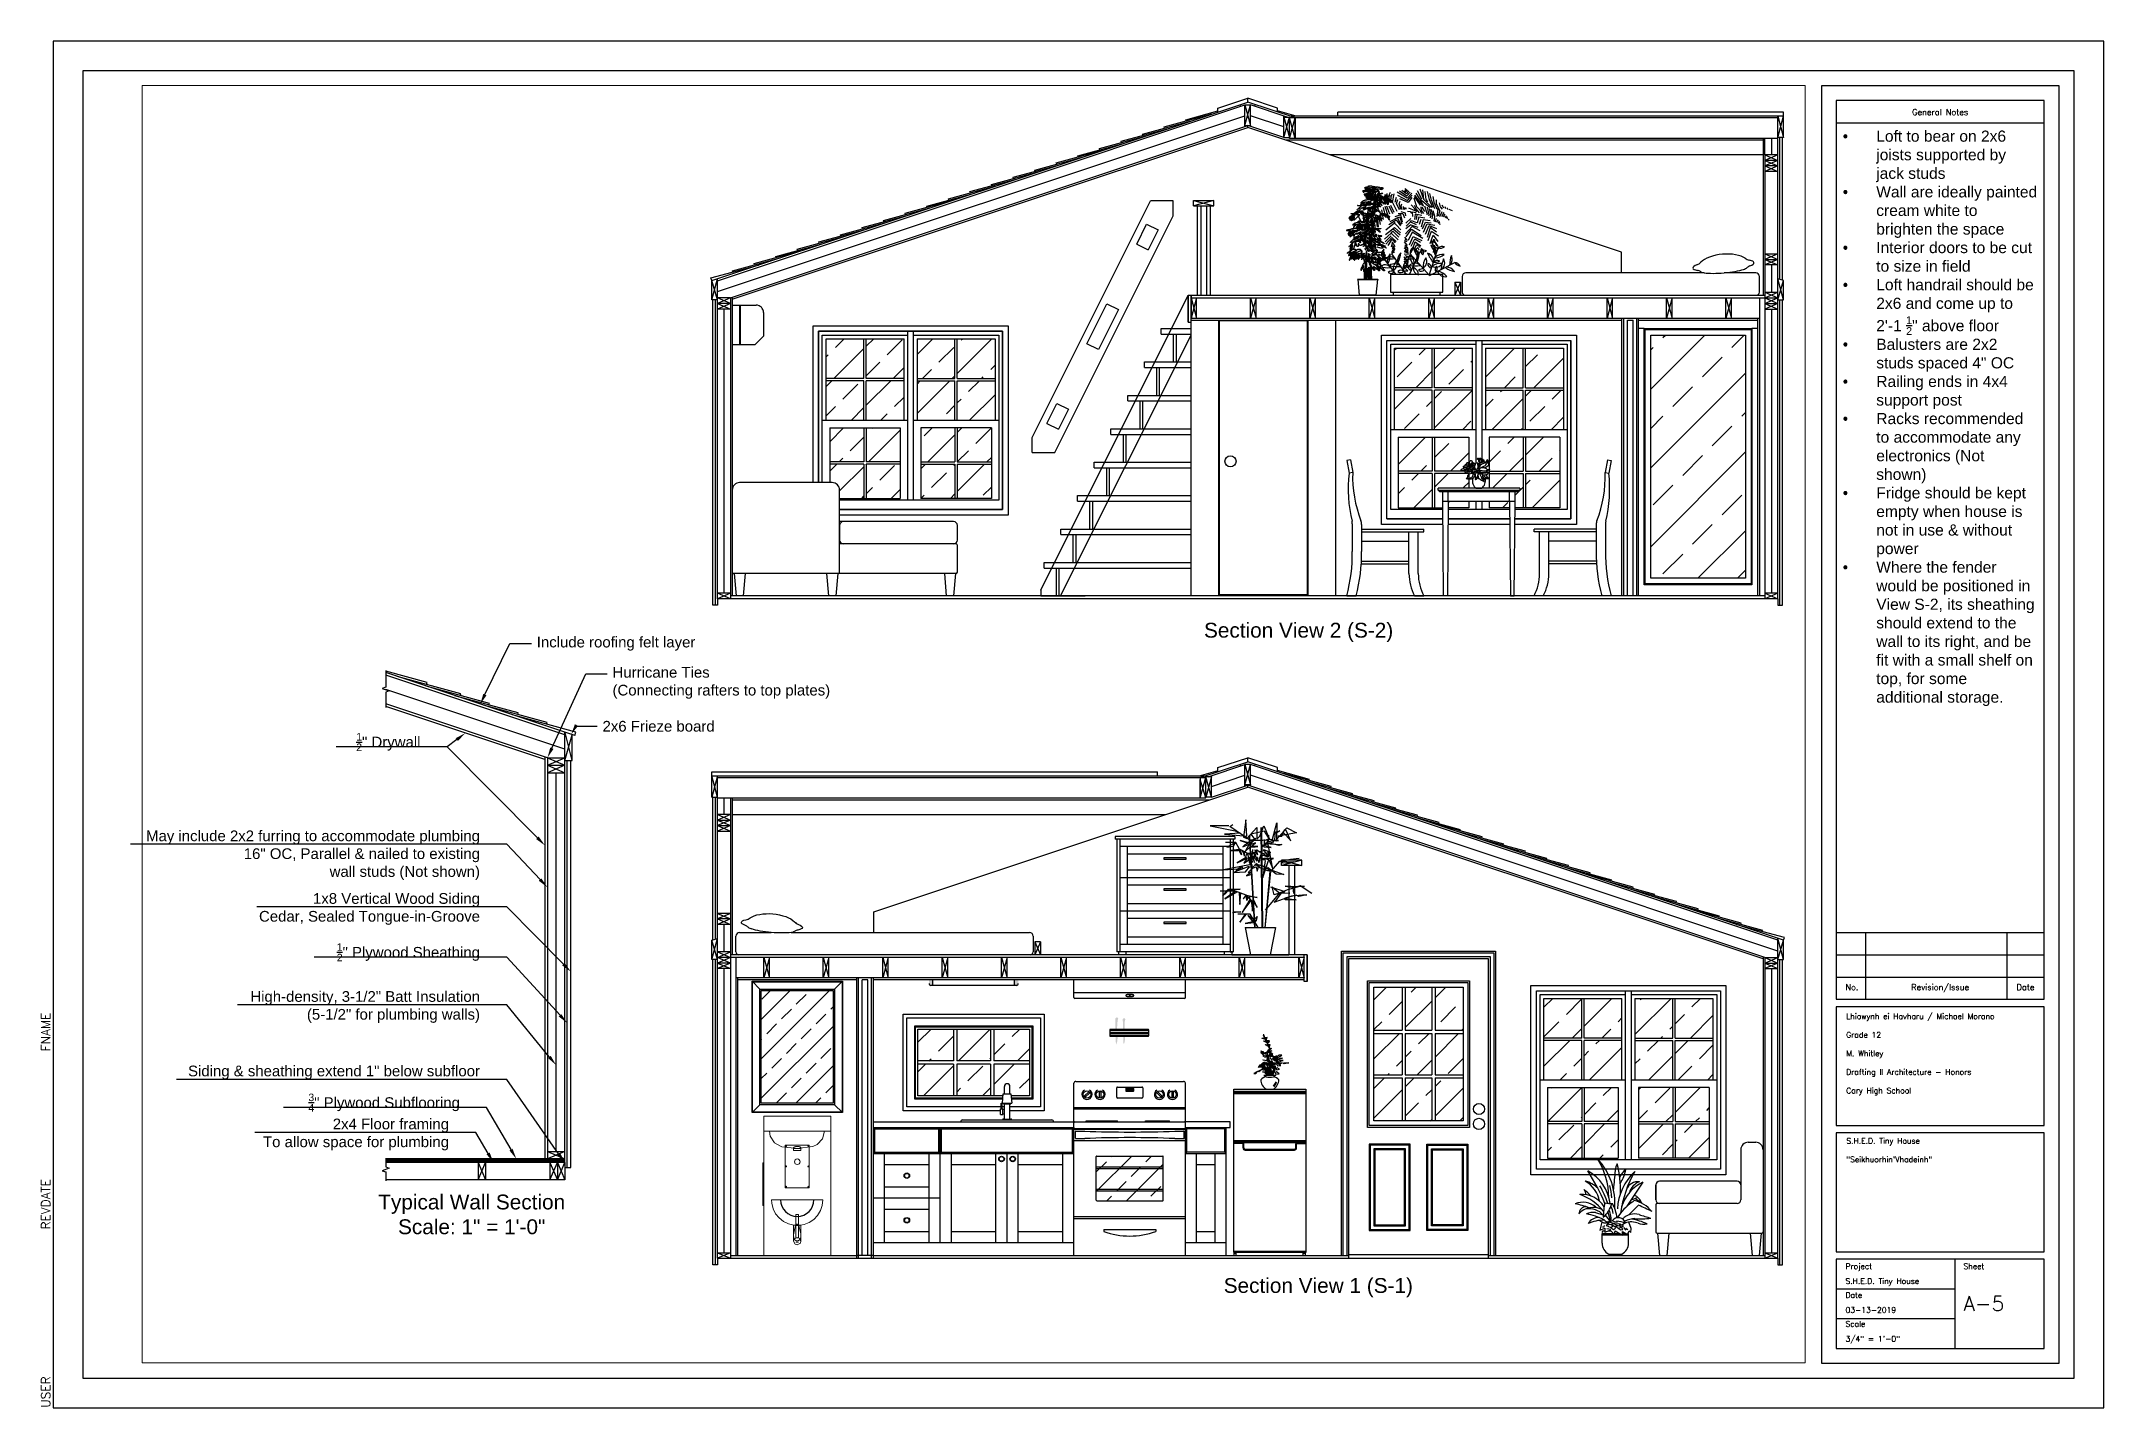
# Paper-space layout 'Interior Elevations and Section Views' of a CAD drawing. Header units: inches. Extents: x -0.2 to 34.5, y 0 to 23.
import ezdxf
from ezdxf import colors
from ezdxf.entities.mleader import LeaderData, LeaderLine
from ezdxf.enums import TextEntityAlignment as Align
from ezdxf.math import Vec2, Vec3

# ---------------------------------------------------------------- set-up
doc = ezdxf.new("R2010")
doc.units = ezdxf.units.IN
doc.header["$LTSCALE"] = 48
doc.header["$MEASUREMENT"] = 0
doc.linetypes.add('HIDDEN2', pattern=[0.1875, 0.125, -0.0625])
for name, color, linetype in [('hatch', 7, 'Continuous'), ('Hidden Line', 7, 'HIDDEN2'), ('Insulation', 7, 'BATTING'), ('Viewport', 5, 'Continuous')]:
    doc.layers.add(name, color=color, linetype=linetype)
doc.layers.add('P-SANR-FIXT', color=7, linetype='Continuous', lineweight=9)
doc.styles.add('Roman', font='romans')
doc.styles.get("Standard").update_dxf_attribs({"font": 'arial.ttf'})
doc.linetypes.add('BATTING', pattern='A,0.0001,-0.1,[134,ltypeshp.shx,S=0.1,R=0,X=-0.1,Y=0],-0.2,[134,ltypeshp.shx,S=0.1,R=180,X=0.1,Y=0],-0.1', length=0.4001)
pattern_1 = [(45, (-85.28930505993628, -27.06332143705757), (-0.4971844555217912, 0.4971844555217912), []), (45, (-84.79212060524878, -27.06332143705757), (-0.4971844555217912, 0.4971844555217912), [0.3515625000000001, -0.17578125])]
pattern_2 = [(45, (-105.6642954224455, -15.96118192773148), (-0.4971844555217912, 0.4971844555217912), []), (45, (-105.167110967758, -15.96118192773148), (-0.4971844555217912, 0.4971844555217912), [0.3515625000000001, -0.17578125])]

psp = doc.layouts.new('Interior Elevations and Section Views')

# ---------------------------------------------------------------- texts
at = {"style": 'Roman'}
for s, p in [('General Notes', (31.74830000000001, 21.80780000000001)), ('No.', (30.26360000000001, 7.078399999999986)), ('Revision/Issue', (31.74830000000001, 7.078399999999986)), ('Date', (33.18380000000001, 7.078399999999986))]:
    psp.add_text(s, height=0.1, dxfattribs=at).set_placement(p, align=Align.MIDDLE_CENTER)
for s, p in [('Section View 2 (S-2)', (19.36280258257233, 12.96203810099144)), ('Section View 1 (S-1)', (19.6942727927187, 1.933184404277656))]:
    psp.add_text(s, height=0.25).set_placement(p)
for s, height, p in [('Project', 0.09375, (30.15540000000001, 2.334599999999988)), ('S.H.E.D. Tiny House', 0.09375, (30.15540000000001, 2.084599999999988)), ('Sheet', 0.09375, (32.1399, 2.334599999999988)), ('Date', 0.09375, (30.15540000000001, 1.848899999999986)), ('A-5', 0.25, (32.13989999999998, 1.628825187283979)), ('03-13-2019', 0.09375, (30.15540000000001, 1.598899999999986)), ('Scale', 0.09375, (30.15540000000001, 1.363199999999985)), ('3/4" = 1\'-0"', 0.09375, (30.15540000000001, 1.113199999999985))]:
    psp.add_text(s, height=height, dxfattribs=at).set_placement(p)
at = {"insert": (30.10998452263038, 21.49656981176486), "char_height": 0.1875, "attachment_point": 1}
psp.add_mtext_dynamic_manual_height_columns('\\A1;\\pxi-3,l3,t3;{\\fSymbol|b0|i0|c2|p18;·^I}Loft to bear on 2x6 joists supported by jack studs\\P{\\fSymbol|b0|i0|c2|p18;·^I}Wall are ideally painted cream white to brighten the space\\P{\\fSymbol|b0|i0|c2|p18;·^I}Interior doors to be cut to size in field\\P{\\fSymbol|b0|i0|c2|p18;·^I}Loft handrail should be 2x6 and come up to 2\'-1 {\\H0.7x;\\S1/2;}" above floor \\P{\\fSymbol|b0|i0|c2|p18;·^I}Balusters are 2x2 studs spaced 4" OC\\P{\\fSymbol|b0|i0|c2|p18;·^I}Railing ends in 4x4 support post\\P{\\fSymbol|b0|i0|c2|p18;·^I}Racks recommended to accommodate any electronics (Not shown)\\P{\\fSymbol|b0|i0|c2|p18;·^I}Fridge should be kept empty when house is not in use & without power\\P{\\fSymbol|b0|i0|c2|p18;·^I}Where the fender would be positioned in View S-2, its sheathing should extend to the wall to its right, and be fit with a small shelf on top, for some additional storage.', width=3.260713573803514, gutter_width=1.25, heights=[0], dxfattribs=at)
at = {"char_height": 0.09375, "attachment_point": 1, "style": 'Roman'}
for s, insert, width in [('Lhiowynh ei Havharu / Michael Morano\\P\\PGrade 12\\P\\PM. Whitley\\P\\PDrafting II Architecture - Honors\\P\\PCary High School', (30.16778095238095, 6.636099999999987), 3.106626028882432), ('S.H.E.D. Tiny House\\P\\P"Seikhuorhin\'Vhadeinh"', (30.16879285714286, 4.539849999999987), 2.544693902013602)]:
    psp.add_mtext(s, dxfattribs=dict(at, insert=insert, width=width))
at = {"insert": (4.815488474787788, 3.58823770803405), "char_height": 0.25, "width": 4.453474803888131, "attachment_point": 1}
psp.add_mtext('\\pxqc;Typical Wall Section\\PScale: 1" = 1\'-0"', dxfattribs=at)
at = {"color": 0, "style": 'Roman', "flags": 8}
for tag, p in [('FNAME', (-0.05, 6)), ('REVDATE', (-0.05, 3)), ('USER', (-0.05, 0))]:
    psp.add_attdef(tag, p, '', height=0.15, rotation=90, dxfattribs=at)

# ---------------------------------------------------------------- blocks, each defined once
blk = doc.blocks.new('A$C7E5333A3')
at = {"linetype": 'ByBlock'}
for p, q in [((-9.394884364155587e-05, 881.4877791440958), (171.4244583930904, 847.9223734984407)), ((127.7280015300821, 881.4877791440958), (-9.394884364155587e-05, 881.4877791440958)), ((134.4505328711057, 878.1312385795318), (154.6181268941, 891.5574040346692)), ((272.2624285080183, 784.1480963779613), (134.4505328711057, 878.1312385795318)), ((171.4244583930904, 847.9223734984407), (205.0371150980736, 831.1396674787393)), ((245.3723031440204, 921.7662691157457), (228.5659716450282, 804.2873429622268)), ((252.094834485024, 811.0004240913695), (245.3723031440204, 921.7662691157457)), ((252.094834485024, 794.2177212685347), (319.3201478949886, 871.4181574504037)), ((319.3201478949886, 871.4181574504037), (319.3201478949886, 790.8611807039706)), ((339.4877419179629, 811.0004240913695), (366.3778672819408, 881.4877791440958)), ((355.9253163839549, 183.4583159646718), (349.4367122354488, 869.3592278403521)), ((358.0420216729308, 183.4783399396838), (351.5534175244447, 869.3792518153496)), ((360.1587269619286, 183.4983639146958), (353.6701228134225, 869.3992757903616)), ((366.3778672819408, 881.4877791440958), (406.7130553279676, 790.8611807039706)), ((426.8806493509419, 790.8611807039706), (457.1320435319212, 901.6270257283613)), ((447.1757962407573, 840.8501035077643), (476.2875276765299, 848.3522486154543)), ((476.2875276765299, 848.3522486154543), (449.0539742894289, 829.596887444699)), ((457.1320435319212, 901.6270257283613), (453.7707747149198, 787.5046369425254)), ((453.7707747149198, 787.5046369425254), (524.3573569418659, 868.0616168858396)), ((490.7447002368826, 811.0004240913695), (510.9122942598769, 857.9919951921474)), ((510.9122942598769, 857.9919951921474), (520.9960944178838, 847.9223734984407)), ((520.9960944178838, 847.9223734984407), (547.8862197819017, 784.1480963779613)), ((524.3573569418659, 868.0616168858396), (591.5826703518724, 834.4962080433179)), ((205.0371150980736, 831.1396674787393), (97.47661364212036, 824.4265863496257)), ((97.47661364212036, 824.4265863496257), (178.1469897340958, 817.7135052204831)), ((148.6360572348458, 767.2027863991971), (105.4687905482679, 767.9725472859427)), ((175.6155996861253, 767.9725472859427), (115.4897623997786, 735.6426073022594)), ((115.4897623997786, 735.6426073022594), (159.4278723621646, 743.3402114625496)), ((200.28260922134, 720.2473974126333), (140.1567719349732, 712.5497932523431)), ((140.1567719349732, 712.5497932523431), (188.7199477295708, 712.5497932523431)), ((174.8447533216768, 767.9725472859427), (148.6360572348458, 767.2027863991971)), ((159.4278723621646, 743.3402114625496), (174.8447533216768, 770.2818283771194)), ((201.8242957729763, 721.7869176170498), (174.8447533216768, 767.9725472859427)), ((178.1469897340958, 817.7135052204831), (252.094834485024, 811.0004240913695)), ((188.7199477295708, 712.5497932523431), (203.3659854132129, 717.1683554346964)), ((215.6994901808303, 682.5291343598219), (197.1992330294252, 716.3985945479508)), ((276.5961707430051, 683.2988936775073), (201.8242957729763, 721.7869176170498)), ((203.3659854132129, 717.1683554346964), (206.4493616051477, 717.1683554346964)), ((205.8301592678617, 781.7707191766094), (261.236351919968, 762.0775910662196)), ((270.6272358702699, 763.953124945474), (205.8301592678617, 781.7707191766094)), ((206.4493616051477, 717.1683554346964), (215.6994901808303, 682.5291343598219)), ((220.3245529243395, 714.8590743435198), (235.7414338838516, 674.831528630486)), ((220.3245529243395, 709.4707512744062), (234.9705906080435, 704.082426636247)), ((235.7414338838516, 697.154583362717), (220.3245529243395, 709.4707512744062)), ((222.7337428268329, 737.6956218639243), (267.8099719437705, 756.4509830346797)), ((237.7591546301319, 751.7621419427742), (222.7337428268329, 737.6956218639243)), ((228.5659716450282, 804.2873429622268), (252.094834485024, 794.2177212685347)), ((261.236351919968, 762.0775910662196), (237.7591546301319, 751.7621419427742)), ((267.8099719437705, 756.4509830346797), (239.6373263858059, 705.8115075539536)), ((239.6373263858059, 705.8115075539536), (274.3835856746155, 737.6956218639243)), ((272.5054139189215, 818.3436713816045), (264.0536158464474, 767.7041990977596)), ((266.8708797729669, 749.8866048666387), (312.8862010607299, 795.8372392554593)), ((311.0080230120566, 764.8908950820041), (266.8708797729669, 749.8866048666387)), ((306.1805163839454, 183.4583159646718), (270.2222495186397, 807.8345856529922)), ((308.2938147085988, 183.580022295966), (272.3355478432532, 807.956291984272)), ((274.3835856746155, 763.0153580058541), (272.5054139189215, 818.3436713816045)), ((312.8862010607299, 795.8372392554593), (274.3835856746155, 763.0153580058541)), ((274.3835856746155, 737.6956218639243), (307.2516732077311, 737.6956218639243)), ((373.1003986229662, 844.5658329338912), (278.9849598490437, 824.4265863496257)), ((278.9849598490437, 824.4265863496257), (305.8750852130215, 787.5046369425254)), ((305.8750852130215, 787.5046369425254), (278.9849598490437, 784.1480963779613)), ((278.9849598490437, 784.1480963779613), (359.6553359409772, 784.1480963779613)), ((280.957205698438, 741.4466928193287), (311.0080230120566, 764.8908950820041)), ((326.0334348153756, 741.4466928193287), (280.957205698438, 741.4466928193287)), ((288.9296755106225, 719.4776365258731), (284.3046096784092, 679.4500923818996)), ((325.1593465375627, 683.2988952465676), (306.6590893861976, 717.1683554346964)), ((307.2516732077311, 737.6956218639243), (326.0334348153756, 741.4466928193287)), ((315.9092179618801, 717.9381163214421), (325.1593465375627, 683.2988952465676)), ((316.6800612377083, 719.4776365258731), (341.347070772903, 701.0033846583246)), ((319.3201478949886, 790.8611807039706), (339.4877419179629, 811.0004240913695)), ((341.347070772903, 701.0033846583246), (342.1179140486893, 707.9312295009149)), ((342.1179140486893, 707.9312295009149), (348.2846664324989, 690.2267385200976)), ((355.1451662511881, 739.5711589400744), (400.2213890751264, 777.0818780847039)), ((359.6553359409772, 784.1480963779613), (426.8806493509419, 790.8611807039706)), ((373.7225192434998, 716.3985945479508), (362.1598608403528, 714.8590743435198)), ((362.1598608403528, 714.8590743435198), (370.6391430516051, 711.0102714788518)), ((363.5969580306646, 749.8866048666387), (404.9168310502973, 763.953124945474)), ((417.1249789271187, 733.9445477116387), (363.5969580306646, 749.8866048666387)), ((372.9878356879872, 789.2728610874183), (366.4142219571841, 738.6333888035588)), ((366.4142219571841, 738.6333888035588), (417.1249789271187, 733.9445477116387)), ((370.6391430516051, 711.0102714788518), (396.0769989512683, 674.831528630486)), ((372.9878356879872, 748.9488379270042), (372.9878356879872, 789.2728610874183)), ((406.7130553279676, 790.8611807039706), (373.1003986229662, 844.5658329338912)), ((416.1189426542696, 699.4638644538791), (373.7225192434998, 716.3985945479508)), ((425.5767707065934, 781.7707191766094), (373.9269278588326, 761.1398209297186)), ((373.9269278588326, 761.1398209297186), (410.5513589032744, 758.326516913934)), ((418.4337191220729, 647.9145593116118), (389.3898240988892, 789.7674194559077)), ((399.2823031973003, 817.4059044419846), (392.7086894664772, 768.641966037394)), ((404.5562811625023, 673.2920084260404), (393.7644660351834, 709.4707512744062)), ((397.4041251486287, 773.3308071292995), (443.4194464364118, 786.4595570716338)), ((400.2213890751264, 777.0818780847039), (399.2823031973003, 817.4059044419846)), ((404.9168310502973, 763.953124945474), (436.8458264126293, 771.455270053164)), ((469.7139076527474, 746.1355339112342), (406.7950090989507, 762.0775910662196)), ((410.5513589032744, 758.326516913934), (489.4347614312173, 753.6376790189097)), ((436.8458264126293, 771.455270053164), (421.8204146092703, 781.7707191766094)), ((421.8204146092703, 781.7707191766094), (456.5666801910793, 779.8951821004739)), ((466.8966437262079, 780.8329490400938), (425.5767707065934, 781.7707191766094)), ((443.4194464364118, 786.4595570716338), (447.1757962407573, 840.8501035077643)), ((456.5666801910793, 779.8951821004739), (466.8966437262079, 780.8329490400938)), ((591.5826703518724, 834.4962080433179), (463.8545748729048, 811.0004240913695)), ((463.8545748729048, 811.0004240913695), (490.7447002368826, 811.0004240913695)), ((489.4347614312173, 753.6376790189097), (469.7139076527474, 746.1355339112342)), ((551.2474823058838, 780.7915558133973), (500.8285003949095, 834.4962080433179)), ((547.8862197819017, 784.1480963779613), (551.2474823058838, 780.7915558133973)), ((268.4871942632853, 614.7373853793397), (91.2686350394597, 580.4000306112575)), ((91.2686350394597, 580.4000306112575), (223.5212891482606, 590.9653701778007)), ((265.8421392043729, 604.172045812782), (160.0400140641104, 561.9106859775347)), ((160.0400140641104, 561.9106859775347), (242.0366622060446, 567.1933565453364)), ((167.9751761521875, 561.9106859775347), (215.5861301488439, 601.530711313404)), ((191.7806531504757, 590.9653701778007), (167.9751761521875, 561.9106859775347)), ((242.6790326321297, 662.5153607187676), (184.0948818973593, 629.415661417399)), ((184.0948818973593, 629.415661417399), (244.220719183746, 656.3572783319833)), ((220.8762371780085, 601.530711313404), (191.7806531504757, 590.9653701778007)), ((223.5212891482606, 590.9653701778007), (220.8762371780085, 601.530711313404)), ((251.9291612078123, 656.3572783319833), (231.1163711403206, 625.566858552731)), ((231.1163711403206, 625.566858552731), (261.950133059323, 647.8899117158871)), ((234.9705906080435, 704.082426636247), (258.0959135916401, 693.3057804980344)), ((235.7414338838516, 674.831528630486), (235.7414338838516, 697.154583362717)), ((242.0366622060446, 567.1933565453364), (271.1322462335374, 604.172045812782)), ((244.220719183746, 664.0548824922735), (248.8457850159175, 685.6081763377442)), ((264.2626659753878, 656.3572783319833), (244.220719183746, 664.0548824922735)), ((244.220719183746, 656.3572783319833), (251.9291612078123, 656.3572783319833)), ((248.8457850159175, 685.6081763377442), (255.0125373997053, 695.6150615892111)), ((284.3575122621587, 567.1933565453364), (249.9718212055013, 540.780006844434)), ((254.2416910352567, 692.5360196112888), (265.0335092512159, 662.5153607187676)), ((265.0335092512159, 691.7662602936034), (254.2416910352567, 692.5360196112888)), ((255.0125373997053, 694.8453022715257), (293.5547382541317, 694.0755413847801)), ((284.3575122621587, 588.3240356784372), (260.5520321751683, 561.9106859775347)), ((260.5520321751683, 561.9106859775347), (284.3575122621587, 567.1933565453364)), ((261.950133059323, 647.8899117158871), (265.0335092512159, 654.0479956717463)), ((265.0335092512159, 662.5153607187676), (264.2626659753878, 656.3572783319833)), ((289.7005187864088, 690.9964994068578), (265.0335092512159, 691.7662602936034)), ((265.0335092512159, 654.0479956717463), (268.1168854431107, 634.0342235997523)), ((268.1168854431107, 634.0342235997523), (274.2836378269185, 619.4087745968718)), ((287.002564232429, 614.7373853793397), (268.4871942632853, 614.7373853793397)), ((274.2836378269185, 619.4087745968718), (275.8253243785548, 627.8761396439077)), ((275.0544811027266, 666.3641635834501), (285.8462993186877, 635.5737453732436)), ((275.8253243785548, 627.8761396439077), (275.0544811027266, 666.3641635834501)), ((281.2212334865144, 669.4432055613725), (307.4299326619857, 677.1408112907229)), ((321.3882552891064, 625.3027249458828), (281.7124572032444, 588.3240356784372)), ((281.7124572032444, 588.3240356784372), (316.0981482599018, 601.530711313404)), ((282.7629231268129, 685.6081763377442), (303.5757101056424, 630.95518162183)), ((289.7005187864088, 634.0342235997523), (282.7629231268129, 685.6081763377442)), ((284.3046096784092, 679.4500923818996), (296.6381144460265, 701.0033846583246)), ((307.4299326619857, 677.1408112907229), (284.3046096784092, 664.0548824922735)), ((284.3575122621587, 551.3453464109916), (287.002564232429, 614.7373853793397)), ((285.8462993186877, 635.5737453732436), (289.7005187864088, 634.0342235997523)), ((293.5547382541317, 694.0755413847801), (289.7005187864088, 690.9964994068578)), ((312.8258417699872, 667.9036853569414), (294.3255846185821, 701.7731455450703)), ((303.5757101056424, 630.95518162183), (295.0964278944102, 677.1408112907229)), ((295.0964278944102, 677.1408112907229), (319.7634374296031, 639.4225466688658)), ((296.6381144460265, 701.0033846583246), (300.4923339137276, 702.5429064318159)), ((300.4923339137276, 702.5429064318159), (311.2841521297087, 702.5429064318159)), ((303.5757131943046, 702.5429064318159), (312.8258417699872, 667.9036853569414)), ((305.5179372902148, 620.0200559471268), (331.9684662587733, 612.0960508799471)), ((331.9684662587733, 601.530711313404), (305.5179372902148, 620.0200559471268)), ((311.2841521297087, 702.5429064318159), (317.4509045134964, 701.0033846583246)), ((321.3882552891064, 617.3787198787031), (316.0981482599018, 612.0960508799471)), ((316.0981482599018, 601.530711313404), (321.3882552891064, 572.4760255440779)), ((318.9925910651127, 669.4432055613725), (333.6386287487949, 630.1854207350843)), ((319.7634374296031, 639.4225466688658), (318.9925910651127, 669.4432055613725)), ((361.0640502862661, 606.81338031216), (321.3882552891064, 617.3787198787031)), ((321.3882552891064, 572.4760255440779), (331.9684662587733, 601.530711313404)), ((331.9684662587733, 612.0960508799471), (337.2585732879779, 596.2480407456169)), ((333.6386287487949, 630.1854207350843), (340.5762244084126, 645.5806306247105)), ((336.7220049407297, 655.5875174452376), (352.9097291760081, 676.3710504039627)), ((341.347070772903, 672.5222475393093), (336.7220049407297, 655.5875174452376)), ((337.2585732879779, 596.2480407456169), (392.8046893726914, 575.1173616125161)), ((340.5762244084126, 645.5806306247105), (338.2636945809681, 664.8246433790191)), ((338.2636945809681, 664.8246433790191), (372.1808326918836, 657.1270376496686)), ((348.2846664324989, 690.2267385200976), (341.347070772903, 672.5222475393093)), ((362.1598608403528, 649.4294334893784), (349.8263529840951, 650.9689536938095)), ((352.9097291760081, 676.3710504039627), (356.7639517323933, 680.9896125863306)), ((355.2222620920948, 692.5360196112888), (368.3266132241606, 694.8453022715257)), ((391.4519331190968, 673.2920084260404), (355.2222620920948, 692.5360196112888)), ((356.7639517323933, 680.9896125863306), (370.6391430516051, 679.4500923818996)), ((360.3459378140597, 528.6292069165502), (399.0711224399311, 644.6906309975602)), ((376.4814321364047, 644.6906309975602), (360.3459378140597, 528.6292069165502)), ((411.3200593418151, 575.1173616125161), (361.0640502862661, 606.81338031216)), ((376.0350521596065, 649.4294334893784), (362.1598608403528, 649.4294334893784)), ((434.5692134443761, 657.5863490292104), (366.8001337953228, 657.5863490292104)), ((366.8001337953228, 657.5863490292104), (402.2982247997679, 651.1384876256488)), ((368.3266132241606, 694.8453022715257), (416.1189426542696, 699.4638644538791)), ((370.6391430516051, 679.4500923818996), (392.2227763949049, 670.2129664481326)), ((372.1808326918836, 657.1270376496686), (376.0350521596065, 649.4294334893784)), ((376.4616674399676, 183.3272969583777), (411.0479606719891, 570.5252521741786)), ((376.4616674399676, 183.3272969583777), (413.1641083617378, 570.472705098422)), ((376.4616674399676, 183.3272969583777), (415.2802560514865, 570.4201580226509)), ((392.2227763949049, 670.2129664481326), (391.4519331190968, 673.2920084260404)), ((450.995857427657, 551.3453464109916), (392.8046893726914, 596.2480407456169)), ((392.8046893726914, 575.1173616125161), (411.3200593418151, 575.1173616125161)), ((396.0769989512683, 674.831528630486), (404.5562811625023, 673.2920084260404)), ((399.0711224399311, 644.6906309975602), (434.5692134443761, 657.5863490292104)), ((402.2982247997679, 651.1384876256488), (428.115017463113, 586.6599165693187)), ((416.6101663709997, 572.4760255440779), (477.4463894848777, 641.1507350802422)), ((428.115017463113, 586.6599165693187), (418.4337191220729, 647.9145593116118)), ((421.9002734001642, 577.7586961118795), (503.8969184534762, 548.7040119116136)), ((472.1562824557332, 641.1507350802422), (572.668300566831, 635.8680645124259)), ((477.4463894848777, 641.1507350802422), (548.8628235684628, 654.3574091461487)), ((498.6068145129539, 625.3027249458828), (485.3815484843544, 643.7920695796056)), ((554.1529275090052, 627.9440610143065), (498.6068145129539, 625.3027249458828)), ((548.8628235684628, 654.3574091461487), (609.6990435937387, 659.640079713965)), ((572.668300566831, 635.8680645124259), (554.1529275090052, 627.9440610143065)), ((173.3288910637584, 435.9274221488304), (68.71550501779711, 435.9274221488304)), ((108.8025366806251, 435.1202486499096), (85.71849982718959, 400.5428672777343)), ((85.71849982718959, 400.5428672777343), (113.1307914671779, 425.0351788215194)), ((174.6365590456953, 435.9274221488304), (100.0995211404515, 382.3884270300769)), ((100.0995211404515, 382.3884270300769), (183.7902287417764, 430.7041058963077)), ((205.4669388809798, 448.0867658799543), (113.1307914671779, 438.0016976206098)), ((113.1307914671779, 425.0351788215194), (126.1155620042209, 448.0867658799543)), ((126.1155620042209, 448.0867658799543), (176.6118935863669, 448.0867658799543)), ((246.5582609870435, 408.5050098617503), (173.3288910637584, 435.9274221488304)), ((176.6118935863669, 448.0867658799543), (205.4669388809798, 448.0867658799543)), ((198.1745703654851, 424.174960188393), (203.4052392044941, 344.5193822379515)), ((249.9718212055013, 540.780006844434), (284.3575122621587, 551.3453464109916)), ((379.8229299639497, 304.162763676446), (479.6349497301653, 425.3948900100659)), ((413.7226359888537, 463.7896915235324), (511.217934298722, 432.2511042298138)), ((437.0665805676163, 408.9399746274139), (423.3348482807669, 465.1609349951032)), ((423.3348482807669, 465.1609349951032), (453.5446605472443, 439.1073184495763)), ((511.217934298722, 432.2511042298138), (437.0665805676163, 408.9399746274139)), ((503.8969184534762, 548.7040119116136), (450.995857427657, 551.3453464109916)), ((453.5446605472443, 439.1073184495763), (475.5154297352274, 422.65240463597)), ((475.5154297352274, 422.65240463597), (530.4423588825484, 445.9635342383845)), ((479.6349497301653, 425.3948900100659), (544.1740911693578, 421.2811611644138)), ((513.9642819915407, 469.2746638407698), (577.1302480400336, 461.0472061494511)), ((593.6083249310213, 463.7896915235324), (513.9642819915407, 469.2746638407698)), ((530.4423588825484, 445.9635342383845), (612.832749514846, 469.2746638407698)), ((571.6375557430183, 418.5386757903179), (567.5180357481204, 459.6759626778803)), ((577.1302480400336, 461.0472061494511), (571.6375557430183, 418.5386757903179)), ((615.5790972076848, 472.0171492148656), (593.6083249310213, 463.7896915235324)), ((612.832749514846, 469.2746638407698), (645.7889063854818, 469.2746638407698)), ((696.596315537885, 419.9099176928285), (615.5790972076848, 472.0171492148656)), ((156.4133609535202, 286.7256549018784), (152.0851030782651, 289.6071038725931)), ((209.7951967562349, 292.4885528432787), (156.4133609535202, 286.7256549018784)), ((163.6271230493239, 292.4885528432787), (209.7951967562349, 292.4885528432787)), ((203.4052392044941, 344.5193822379515), (209.9435760254019, 422.8691307330009)), ((272.7116082707107, 378.4709402329463), (220.4049137034199, 289.6745576637913)), ((220.4049137034199, 289.6745576637913), (280.5576130735535, 371.9417945250316)), ((245.8640010580093, 410.6279371061246), (225.6654715138466, 383.254176591654)), ((225.6654715138466, 383.254176591654), (248.7495083672602, 407.746488135439)), ((296.2496195905405, 357.5776736537809), (246.5582609870435, 408.5050098617503)), ((248.7495083672602, 396.2206953907589), (248.7495083672602, 409.1872126207745)), ((248.7495083672602, 407.746488135439), (320.8871200595549, 391.8985219346941)), ((251.6350125878907, 371.7283838469739), (248.7495083672602, 396.2206953907589)), ((253.0777631538549, 377.4912802193139), (251.6350125878907, 371.7283838469739)), ((253.0777631538549, 390.4577974493441), (253.0777631538549, 377.4912802193139)), ((271.8335421320953, 383.254176591654), (253.0777631538549, 390.4577974493441)), ((320.8871200595549, 391.8985219346941), (266.0625336908761, 397.6614198760944)), ((266.0625336908761, 397.6614198760944), (271.8335421320953, 383.254176591654)), ((280.5576130735535, 371.9417945250316), (291.0189507515115, 298.8153622825048)), ((291.0189507515115, 298.8153622825048), (291.0189507515115, 361.4951604509261)), ((296.2496195905405, 364.1068193617102), (322.4029668741659, 323.6261156587861)), ((322.4029668741659, 323.6261156587861), (300.1726204475908, 373.2476224113634)), ((437.0665805676163, 359.5752300485474), (557.9058234562071, 403.455002310191)), ((439.812928260415, 359.5752300485474), (437.0665805676163, 359.5752300485474)), ((483.7544697250614, 419.9099176928285), (439.812928260415, 359.5752300485474)), ((544.1740911693578, 421.2811611644138), (483.7544697250614, 419.9099176928285)), ((589.4888049361034, 407.5687311558577), (511.217934298722, 387.0000884965993)), ((511.217934298722, 384.2576015534578), (519.456974288556, 388.3713303991244)), ((511.217934298722, 387.0000884965993), (589.4888049361034, 374.6589019596286)), ((512.5911066008011, 374.6589019596286), (511.217934298722, 384.2576015534578)), ((589.4888049361034, 374.6589019596286), (512.5911066008011, 374.6589019596286)), ((557.9058234562071, 403.455002310191), (632.0571740986725, 408.9399746274139)), ((605.9668849157715, 397.9700315620139), (589.4888049361034, 407.5687311558577)), ((662.2669863651299, 408.9399746274139), (605.9668849157715, 397.9700315620139)), ((632.0571740986725, 408.9399746274139), (662.2669863651299, 408.9399746274139)), ((273.2762957867199, 278.0813111279131), (189.5966641233481, 278.0813111279131)), ((240.0929926168319, 278.0813111279131), (204.0241852263534, 223.3337900989427)), ((204.0241852263534, 223.3337900989427), (248.7495083672602, 276.640586642563)), ((240.0768512750074, 185.5751159646752), (446.3721814928613, 185.5751159646752)), ((240.0768512750074, 185.5751159646752), (275.8801728186627, 5.683410563506186e-05)), ((302.1313410813545, 227.6559635549929), (240.0929926168319, 213.2487218396127)), ((240.0929926168319, 213.2487218396127), (297.8030832061195, 220.4523426973028)), ((293.4748284195466, 240.6224807850376), (258.8487715950523, 269.4369657848583)), ((258.8487715950523, 269.4369657848583), (284.8183126690765, 234.859584412683)), ((329.5436358100233, 187.3156858104776), (273.2762957867199, 278.0813111279131)), ((284.8183126690765, 234.859584412683), (299.245836860744, 229.096688040343)), ((309.3451031771983, 229.096688040343), (293.4748284195466, 240.6224807850376)), ((297.8030832061195, 220.4523426973028), (309.3451031771983, 224.7745145842928)), ((299.245836860744, 229.096688040343), (306.4595989565678, 244.9446542410733)), ((306.4595989565678, 244.9446542410733), (322.3298737142213, 262.2333449271682)), ((309.3451031771983, 224.7745145842928), (309.3451031771983, 229.096688040343)), ((322.3298737142213, 262.2333449271682), (312.230607397787, 226.2152390696428)), ((446.3721814928613, 185.5751159646752), (410.568859949246, 5.683410563506186e-05)), ((275.8801728186627, 5.683410563506186e-05), (410.568859949246, 5.683410563506186e-05))]:
    blk.add_line(p, q, dxfattribs=at)
blk = doc.blocks.new('A$C12AF153F')
for p, q in [((138.5162895445646, 188.7334526608611), (168.4574359246235, 168.0187196031184)), ((299.7376806662342, 188.7334526608611), (138.5162895445646, 188.7334526608611)), ((173.0638077143285, 3.040372394025326e-05), (265.1901624964721, 3.040372394025326e-05)), ((299.7376806662342, 188.7334526608611), (269.7965342861771, 168.0187196031184))]:
    blk.add_line(p, q)
for centre, radius, start, end in [((203.7646337506521, 12.53807209653314), 159.4391105324708, 102.7939941508378, 133.1333200385777), ((250.483154102385, 135.2692080403358), 155.8573245427997, 182.3453466424783, 240.2159636875876), ((222.314005616463, 565.2165899840911), 400.9763440724665, 262.3569766214655, 276.6205842117177), ((187.7708161084138, 135.2692080403358), 155.8573245427997, 299.7840363124124, 357.6546533575216), ((234.4893364601467, 12.53807209653314), 159.4391105324708, 46.86667996142229, 77.20600584916218), ((153.4202222694348, 145.92936963182), 155.8573245427997, 318.6613264358551, 342.3409358022429), ((165.6062890250396, 145.92936963182), 155.8573245427997, 314.2002867293253, 340.8505583240367)]:
    blk.add_arc(centre, radius, start, end)
for points in [[(144.9432930998901, 699.0169098219776, -211.6217732928988), (147.6060093096148, 683.1744982863893, -179.8762141445957), (110.5233571495555, 694.3834700962034, -148.2546346930685), (113.3904749552421, 697.829684086726, -201.4365858259971)], [(144.9432930933235, 699.0169098169135, -211.6217732965912), (151.7126934306634, 700.0634332554764, -224.6780049754988), (137.6409097152464, 743.5678020727064, -220.0973966990409), (130.945208864583, 741.4977802573994, -208.5366588104494)], [(172.5391729897055, 656.2022990987316, -210.2991089751442), (174.1799339166537, 636.1533694763202, -173.8418247725407), (135.7007954415803, 655.4245502050908, -134.1799330858907), (136.5943727853646, 660.9142509863304, -196.3926462664935)], [(151.7126934382759, 700.0634332622722, -224.678004971777), (177.0877274372779, 688.915620195432, -235.0386633218612), (183.6328808054259, 705.6859232479328, -289.2619368252297), (140.7131732788093, 702.913280805893, -251.0137322036473)], [(179.7774271038052, 656.5345715440926, -225.9592699535073), (172.5391729770618, 656.2022990748519, -210.29910898242), (144.9432930933235, 699.0169098169135, -211.6217732965912), (151.7126934306634, 700.0634332554764, -224.6780049754988)], [(190.3765756961129, 605.7681925686775, -213.9860957325069), (194.2237594503149, 587.1469809791743, -176.9424066214178), (158.7314057208769, 608.5252228388563, -135.6101945057169), (155.5069025683151, 611.5497780257574, -197.9143807356035)], [(179.7774271172875, 656.5345715665753, -225.9592699462148), (206.0485364500128, 638.8956178724184, -240.0249931291637), (213.8739400193499, 659.0130928578146, -303.3096715735948), (166.1706562199088, 663.1213384379516, -255.9303027763795)], [(190.3765756878001, 605.7681925649231, -213.9860957356898), (196.5492798483865, 605.3780866545858, -230.0947552138614), (179.7774271038052, 656.5345715440926, -225.9592699535073), (172.5391729770618, 656.2022990748519, -210.29910898242)], [(196.54927985621, 605.3780866637535, -230.0947552106565), (221.6021769288163, 586.8163938543294, -245.1600912488851), (225.396610650203, 604.3120790705289, -309.5837168699334), (181.0386320391826, 610.9795040425379, -259.3323414418435)], [(219.5535373676739, 554.0253944718861, -234.7815094909805), (214.0572261526177, 556.9492644565471, -218.2350371825543), (190.3765756878001, 605.7681925649231, -213.9860957356898), (196.5492798483865, 605.3780866545858, -230.0947552138614)], [(112.2286926629658, 326.3521563969261, 299.0662113086966), (102.0060710472226, 301.977806205643, 289.5087554155936), (62.82013312593881, 298.4108314659388, 293.015142702216), (87.5511619757799, 332.5558072660206, 292.7857695863356)], [(109.7514639628989, 332.9870345577074, 329.2677122810861), (96.69954684345794, 314.7051144619036, 319.3940577985269), (69.09072955566626, 305.4957376720849, 337.8961836739749), (88.8493679041203, 336.5500674830546, 337.8665527472346)], [(108.8182282199541, 332.7666889629327, 392.8197808551852), (94.31812178985456, 323.0828500260686, 386.3768837657706), (83.74298800832366, 306.7864388591552, 403.8470971508253), (99.88039909423605, 329.2699782844138, 407.254279607994)], [(115.29986059779, 506.3891835039831, -401.5099640750697), (131.6999382233171, 512.7620536142058, -375.7092241286533), (107.5965819317553, 514.3742300281156, -339.0616977346231), (99.11931165311762, 494.3011951380613, -380.5312342423298)], [(129.87891551756, 468.4530092157947, -3.451120868623388), (124.2905034341311, 470.9050691121083, -22.12233100191777), (100.3314525728274, 522.6589685094077, -1.037864554895646), (105.7043902175192, 520.5508752988535, 15.22346545017688)], [(155.4597613975566, 345.7651486548129, -632.6735838844161), (140.6438826558806, 355.2605833105044, -610.7582385551095), (103.2146441426521, 342.6572085653461, -609.8848310200852), (137.0883184355152, 327.3038392608141, -629.7444386012531)], [(116.639849746336, 504.6333744611911, -414.2615211957702), (137.0363822505733, 506.5361118693254, -430.226547051797), (122.0684647354919, 495.4114923668239, -476.7785146381062), (104.4473000775015, 489.0789648677164, -429.8571253146136)], [(118.1080222728597, 322.6753498249018, 419.0631746145071), (108.6210955765964, 311.4362520659488, 416.866135510024), (105.7744205095969, 299.2568447723024, 433.6122385912167), (113.3798146193076, 320.1538740522083, 431.8532016301251)], [(112.2791979752419, 342.5967235046846, 359.2429375126363), (105.7864816333804, 336.3720208159066, 360.9301181637505), (108.8182282232374, 332.7666889621469, 392.8197808547721), (113.9639040893799, 338.1010596214037, 390.7206602316583)], [(109.7514639645051, 332.9870345609379, 329.2677122810636), (117.9769633956876, 338.7390890679671, 327.640232116421), (112.2791979752419, 342.5967235046846, 359.2429375126363), (105.7864816333804, 336.3720208159066, 360.9301181637505)], [(108.8182282232374, 332.7666889621469, 392.8197808547721), (113.9639040893799, 338.1010596214037, 390.7206602316583), (120.6531990302428, 327.5057871025638, 416.2054794601383), (118.1080222750952, 322.6753498271864, 419.0631746090461)], [(122.1893198881698, 332.2571874616551, 300.3215343683999), (112.2286926578654, 326.3521563944232, 299.0662113082964), (109.7514639645051, 332.9870345609379, 329.2677122810636), (117.9769633956876, 338.7390890679671, 327.640232116421)], [(165.7732819023713, 264.7065468495566, -94.66702877008937), (177.3457522390108, 271.2448318719835, -137.1593169005515), (109.7933823485564, 303.5263543519977, -179.411565336131), (123.7839389753699, 262.5483211847604, -104.4083924847306)], [(120.160140283655, 311.1463071448088, 272.0797761074178), (131.4652721378425, 316.7486746481154, 274.9586851885361), (122.1893198881698, 332.2571874616551, 300.3215343683999), (112.2286926578654, 326.3521563944232, 299.0662113082964)], [(113.9639040867969, 338.1010596178676, 390.7206602320684), (116.7605235174233, 345.235000378234, 377.2940352661995), (139.3162873704623, 364.3976419324754, 381.1765944211987), (120.1691830657346, 349.1827046994149, 398.6742556347453)], [(117.9769633931737, 338.7390890712995, 327.6402321164427), (132.2843600952237, 338.5869030028553, 313.0907059203982), (157.9261234027272, 367.6179264169332, 320.3193978958362), (121.2633206032151, 357.7707858752547, 331.9159425106331)], [(118.1080222750952, 322.6753498271864, 419.0631746090455), (120.6531990302428, 327.5057871025638, 416.2054794601378), (136.2585658448679, 311.5527081493929, 434.840279921027), (118.1080222750952, 322.6753498271864, 419.0631746090461)], [(120.6531990297535, 327.5057871037425, 416.2054794655997), (119.9765258348707, 331.6668289115914, 404.5787666105907), (133.2623294838177, 351.4255673840526, 402.7491309830124), (123.6374270494034, 338.3060201051267, 420.4684462828431)], [(153.333484471279, 287.9270524896856, 255.8949666315198), (141.6719943228345, 282.7581139210088, 251.4161518057394), (120.160140283655, 311.1463071448088, 272.0797761074178), (131.4652721378425, 316.7486746481154, 274.9586851885361)], [(161.500970279767, 292.7680842942791, 251.0529560293566), (171.968594610893, 291.8108395029267, 261.3920904804974), (129.1789454550872, 280.1567286019272, 300.4078456116213), (121.6895764836281, 281.1294016166939, 291.0605148924254)], [(122.18931989257, 332.2571874648129, 300.3215343687992), (144.4937993322656, 326.770943436175, 295.9887140277526), (170.3949072060332, 362.1851669984899, 306.5726317513288), (126.2794824314242, 354.4847761438432, 298.7091714149551)], [(176.1752312644312, 457.5544109214388, -632.6735838844166), (161.3593525227552, 467.0498455771303, -610.7582385551101), (123.9301140095267, 454.446470831972, -609.8848310200857), (157.8037883023899, 439.09310152744, -629.7444386012537)], [(185.1373994294954, 390.5146743884543, -373.9278624476122), (180.3256884233251, 388.1032795324281, -359.360613520659), (125.5800682901572, 398.4231395777024, -371.3651741508345), (130.4356360370457, 400.8565132860385, -386.0651974820615)], [(167.3675359537756, 275.5141541101621, -6.672943202336751), (151.5141250361612, 276.3601075731567, -18.24060330448385), (127.4132612180601, 337.8732717411476, 14.32620909867073), (141.8409587750848, 337.2631063194713, 23.77145186018315)], [(183.7159784595406, 505.7032058723416, -603.5497932307486), (169.7417357703143, 501.3410590284766, -578.5178101790358), (130.6707888417568, 490.5934146816289, -582.8951027695272), (164.1008304719508, 488.4964709033666, -610.6483555369119)], [(169.1695102566555, 242.2007618240605, 245.4374708858181), (182.6665414024083, 247.9867009814188, 248.5985845366339), (153.333484471279, 287.9270524896856, 255.8949666315198), (141.6719943228345, 282.7581139210088, 251.4161518057394)], [(206.3682429504752, 287.0274572693452, 231.7693384049489), (196.4549125464328, 287.9007916465926, 222.2027860578891), (161.500970279767, 292.7680842942791, 251.0529560293566), (171.968594610893, 291.8108395029267, 261.3920904804974)], [(166.0745987302325, 346.2017604424618, -637.44788186975), (185.4783308887327, 357.9665557958651, -631.8401392457481), (217.8548873355303, 347.3726158708014, -661.4472492617002), (177.724110510333, 330.2885391502641, -648.6037370929334)], [(208.7162323398916, 388.6911920241546, -215.4801530027431), (217.683631512562, 377.0815407392656, -175.4205287344303), (183.9069273266632, 404.1263175918575, -133.9107267689837), (174.3569037958914, 395.3913305346068, -196.5828143699091)], [(194.636805579712, 507.810517869133, -609.1480047360902), (184.949735815444, 506.2599264464225, -602.2078550579492), (177.0027457067899, 457.0345838202629, -631.2879591431703), (186.3917517855461, 458.5374647376593, -638.0145657543163)], [(177.0027457067899, 457.0345838202629, -631.2879591431703), (186.3917517855461, 458.5374647376593, -638.0145657543163), (193.5127913012329, 410.313840355142, -643.0295901061976), (186.1357150948297, 409.1330053486163, -637.7443991974552)], [(184.4274390915343, 283.1439277938916, -133.3931461610887), (190.8885620472647, 274.4935182122863, -115.5038717646442), (185.121590542507, 363.5500948282715, -91.13106549841912), (179.5572478991871, 360.9021759016032, -109.7827048774036)], [(226.8440269436851, 365.3394870287448, -350.4232906486873), (231.6557379498536, 367.7508818847709, -364.9905395756405), (185.1373994294954, 390.5146743884543, -373.9278624476122), (180.3256884233251, 388.1032795324281, -359.360613520659)], [(204.063916231662, 542.2078277994879, -553.9904386846068), (214.463544491975, 543.872477153549, -561.4410897573514), (194.636805579712, 507.810517869133, -609.1480047360902), (184.949735815444, 506.2599264464225, -602.2078550579492)], [(193.5127913012329, 410.313840355142, -643.0295901061976), (186.1357150948297, 409.1330053486163, -637.7443991974552), (197.6728518216569, 368.2446925712284, -635.3206793217349), (203.2615459174322, 369.1392645458691, -639.3246118283645)], [(186.7900685971072, 457.9910227090877, -637.4478818697505), (206.1938007556764, 469.755818062491, -631.8401392457487), (238.5703572024049, 459.1618781374273, -661.4472492617007), (198.4395803772077, 442.07780141689, -648.603737092934)], [(208.7162323310204, 388.6911920143611, -215.4801530032511), (213.464428381847, 385.6763826616079, -232.2405156887492), (198.8380675007284, 442.2361322052748, -234.7815094909805), (193.341756285743, 445.1600021899358, -218.2350371825543)], [(213.4644283909984, 385.6763826720999, -232.2405156882309), (238.9462080140529, 365.7179677101958, -246.7697522470695), (235.1874446779184, 371.5663765941281, -314.9226437723191), (194.4188247163947, 384.9394358642312, -260.867902761223)], [(194.4791076282436, 508.6901395550231, -607.9817916066892), (215.2038234597003, 515.2234852873808, -597.522162707745), (246.912583863239, 522.8522984538431, -630.7606852296421), (205.3386492903974, 501.3896838557848, -627.3539997022951)], [(229.4317022067662, 500.4804542907805, -215.4801530027453), (238.3991013794366, 488.8708030058915, -175.4205287344325), (204.6223971935378, 515.9155798584834, -133.9107267689858), (195.0723736628352, 507.1805928012327, -196.5828143699113)], [(235.2093567398533, 340.695379990837, -217.837475461579), (250.5466335568035, 324.7599037473992, -172.5252412884198), (211.9344637327758, 349.5186207841616, -118.5016212561837), (195.9092309554271, 343.3443438215909, -192.1623407759958)], [(226.8479696139384, 364.5954340455646, -350.4229592581043), (236.8269146529183, 343.9753063492972, -320.7649579828041), (202.3718314493708, 345.4212012666248, -280.9519194627894), (196.0972405073862, 357.2058677999739, -335.5582404717068)], [(227.8986151220433, 299.3804602882883, 174.2999373705556), (240.4321352802381, 298.7116594253748, 183.445193357191), (206.3682429504752, 287.0274572693452, 231.7693384049489), (196.4549125464328, 287.9007916465926, 222.2027860578891)], [(241.6084759486312, 302.5098889005894, 393.3822230555431), (231.8077596738403, 288.2879753080342, 387.1389828854246), (198.35339324292, 291.7548291304265, 398.3797702928745), (230.2464768431309, 305.4979504540388, 406.7582911923824)], [(221.36938153968, 292.4795185021794, 56.0119812638002), (249.1364591480633, 314.5490474936523, 56.8386775234178), (225.9580505273461, 379.0010526145343, 55.47881678057224), (201.0019989276934, 316.1664972365834, 41.62788711398066)], [(245.0205881003694, 555.1623417783994, -505.4977769466546), (233.1352986579459, 553.2598853789968, -496.9827471492067), (204.063916231662, 542.2078277994879, -553.9904386846068), (214.463544491975, 543.872477153549, -561.4410897573514)], [(241.2029126722755, 334.3490350269567, 393.4056421527641), (235.4715928083915, 320.1409684179962, 395.4723460125347), (205.7912693941198, 322.0872822275705, 397.9890590479167), (229.2517842055695, 340.8190880707552, 399.7204633480603)], [(239.5656382991638, 339.0290208387742, -238.2052905709042), (235.2093567363609, 340.6953799884504, -217.8374754624337), (208.7162323310204, 388.6911920143611, -215.4801530032511), (213.464428381847, 385.6763826616079, -232.2405156887492)], [(241.4489336853076, 470.4756932363671, -431.9572760319817), (255.3585723202377, 472.7021834813058, -441.9226191595816), (224.3051182334239, 476.4957231625158, -505.4977769466546), (212.4198287910713, 474.5932667631132, -496.9827471492067)], [(229.431702197895, 500.4804542809725, -215.4801530032511), (234.1798982487217, 497.4656449282193, -232.2405156887492), (219.5535373676739, 554.0253944718861, -234.7815094909805), (214.0572261526177, 556.9492644565471, -218.2350371825543)], [(239.5656383029345, 339.029020840404, -238.205290570086), (270.1753475264341, 319.5053000843036, -259.1877805189855), (258.9823046156835, 331.521941965213, -338.4740244276465), (214.6780383674832, 338.4562544951477, -270.3389744392327)], [(234.179898257873, 497.4656449387257, -232.240515688233), (259.6616778809275, 477.5072299768217, -246.7697522470717), (255.902914544864, 483.355638860754, -314.9226437723213), (215.1342945832694, 496.7286981308571, -260.8679027612252)], [(231.546553410466, 368.5932101133949, -364.6747390091597), (257.4239968528673, 362.3586807041138, -380.8858093521867), (253.116536452033, 388.5971827974863, -434.8711407743584), (215.4714047338985, 373.7714392408525, -389.7242396053727)], [(240.8050317264551, 386.6362466311402, 56.0119812638002), (264.5864664638575, 351.2318106879829, 55.04191694122034), (232.851467849423, 300.3589461984084, 55.47881678057224), (216.1794364710968, 360.0629592899495, 39.58014692761075)], [(255.9248266067989, 452.4846422574483, -217.8374754615812), (271.2621034236781, 436.5491660140106, -172.525241288422), (232.6499335996505, 461.3078830507729, -118.5016212561859), (216.6247008223709, 455.1336060882022, -192.162340775998)], [(220.2668061033746, 274.059265969132, -296.7705243005138), (234.4878599164476, 274.2582422855921, -292.8837242312044), (233.1533501097165, 322.2971936149552, -295.2341122601103), (221.5303143809942, 322.1153511278826, -298.2806357962658)], [(242.0848514066238, 404.2687807687907, 56.0119812638002), (269.8519290149379, 426.3383097602637, 56.8386775234178), (246.6735203942208, 490.7903148811456, 55.47881678057224), (221.7174687946372, 427.9557595031947, 41.62788711398066)], [(259.23379293789, 334.9698083826515, -342.2876744721446), (254.7252826750901, 332.7103629553167, -328.6383528085303), (226.8440269436851, 365.3394870287448, -350.4232906486873), (231.6557379498536, 367.7508818847709, -364.9905395756405)], [(257.5367823221186, 307.5530010001094, 111.4999301057253), (239.4688886182321, 307.7087158717623, 103.7938282905913), (227.8986151220433, 299.3804602882883, 174.2999373705556), (240.4321352802381, 298.7116594253748, 183.445193357191)], [(260.2811081660384, 450.8182831053855, -238.2052905709042), (255.9248266032355, 452.4846422550618, -217.8374754624337), (229.431702197895, 500.4804542809725, -215.4801530032511), (234.1798982487217, 497.4656449282193, -232.2405156887492)], [(260.2811081698801, 450.8182831070008, -238.2052905700882), (290.8908173933087, 431.2945623509149, -259.1877805189877), (279.6977744826272, 443.3112042318244, -338.4740244276487), (235.3935082343578, 450.2455167617445, -270.3389744392348)], [(294.0499157700378, 283.6467509399517, 108.4606823896561), (272.0107311435913, 273.0856847109389, 103.2740736730975), (245.0795417599311, 295.6110225019074, 102.6808349573753), (281.9622828124957, 301.3246026038396, 99.28864888070503)], [(302.2367380009891, 342.3740095588, 99.48160809288743), (275.4047043218216, 332.4268344350276, 104.1724113315604), (246.7476091592507, 361.4039433501457, 104.7287377585806), (286.8048164382271, 361.2395295246824, 87.7699344730684)], [(248.3798513387501, 336.9973473775899, 392.5013242487159), (266.1224484333707, 331.4537689097633, 392.4026730841366), (283.3022069924209, 350.6890556157887, 388.2224256841985), (256.8746962775167, 351.3936290699785, 397.089484249564)], [(250.4182045382149, 304.8261552333715, 392.5033259960406), (269.5404249286203, 297.6182442405552, 384.1329278573908), (293.4984620104005, 316.7705055259721, 388.8876820502479), (264.3625404653303, 314.1680769189261, 404.4341947025575)], [(314.7653856369125, 395.4360132065631, 108.4606823896559), (292.726201010466, 384.8749469775503, 103.2740736730973), (265.7950116268057, 407.4002847685188, 102.6808349573751), (302.6777526793703, 413.1138648704509, 99.28864888070481)], [(328.7087727399939, 406.1087535645347, 349.2472912731675), (313.6053703856815, 406.1018014777364, 328.1189172842689), (266.8981420287801, 418.2147506264446, 341.7788104801575), (309.1173312588289, 402.4942085796065, 364.6398634523793)], [(325.7146069072587, 428.4491405318113, 370.7362060920968), (311.1719426546169, 425.9484469725721, 352.6083419906662), (268.8758524055756, 432.2328791044711, 367.0513540175123), (309.4299339325571, 423.7144995584968, 385.7624312778059)], [(287.2533632650211, 259.4947952118091, -61.67109013425597), (274.5460125581521, 257.4729556719976, -52.64978726793624), (280.8788410877041, 315.5656599236099, -24.78039559050439), (292.0413766091388, 317.3417072081211, -32.70499104952132)], [(323.8366004805011, 454.2871343866427, 382.3526344180028), (313.1599382129898, 440.5531527212734, 371.6849212629186), (275.0066546507351, 444.4647770001175, 380.7171127231047), (309.7638733375989, 455.8115184438502, 396.1700846289585)], [(313.5627474036937, 338.7008678082639, 98.56262527524332), (302.1208349073004, 342.3740095572866, 98.56262527524332), (314.8063067723688, 395.4360132085712, 109.2391168047218), (324.9146156209918, 393.1977761428134, 109.2391168047218)], [(304.0926994635429, 281.4085138793889, 109.6097705269021), (314.6530505327664, 263.5194557390059, 109.2173127090013), (353.5416056503, 271.4380622491299, 115.090986839626), (320.4160787868241, 292.1974873036961, 104.8358154083632)], [(313.6172495778119, 338.700867811247, 98.29783535999813), (324.085788891527, 317.0680495443958, 100.3061052468519), (369.6571341880754, 321.7340124758339, 91.94399224336689), (330.7374578150848, 346.8859172181546, 84.64455073157815)], [(390.2670142094303, 358.8573811827373, -365.3645630921375), (373.0659765422733, 355.8961465996399, -327.5605865849175), (314.5505470299322, 356.8948143531452, -327.7485449471762), (355.416274416626, 343.569651635742, -373.0672975792918)], [(314.8063067723688, 395.4360132085712, 109.2391168047218), (324.9146156209918, 393.1977761428134, 109.2391168047218), (328.5058299216598, 439.4361546839791, 131.4840634628133), (320.4731291661665, 440.7197680790414, 131.4840634628133)], [(324.8081693304175, 393.1977761460003, 109.6097705269019), (335.368520399712, 375.3087180056173, 109.2173127090011), (374.2570755171746, 383.2273245157412, 115.0909868396258), (341.1315486536987, 403.9867495703074, 104.835815408363)], [(333.7700803682364, 456.3992472116806, 382.8611817848163), (355.5838290845913, 448.812407106263, 374.5744200602123), (382.288237438228, 467.2755955085886, 386.2094242847134), (348.082848101707, 463.4616414579359, 399.2563075226629)], [(337.2931240552261, 427.6615649958403, 371.724633193727), (360.3889171431711, 421.4183719304128, 356.9746235300356), (393.9238376030626, 423.7270633126755, 377.7263667150926), (353.8987681689596, 419.4685794903053, 390.2728763778651)], [(341.2815621382961, 403.6142241952475, 351.0313695471449), (366.8787498128531, 394.1886524611618, 335.8262131193891), (402.6842675293719, 391.2738334348687, 361.0468558391295), (357.1919958527124, 391.5383026459458, 372.2225693723794)], [(405.5628558252411, 359.1704987601697, -373.3446981848094), (438.140587702108, 358.990393729182, -361.6055589670623), (479.745636479829, 360.2764841936732, -413.9340039481571), (414.6440053546958, 346.7384308660694, -403.1736930065493)], [(50.63703129269925, 240.6086633397063, -496.6829120531463), (44.33717847053595, 234.989508538798, -462.1200773854248), (-3.801266029768158e-05, 213.9221530957875, -452.5772163663437), (29.18725473160703, 215.3039888403146, -497.2382637557882)], [(60.84296588619873, 245.905175118809, -505.9117277925212), (87.07151893928494, 258.8626248090295, -501.4758704534004), (110.2240555973422, 271.1244803118752, -552.2484263516387), (68.07510491341054, 237.3728337163484, -532.3234092777911)], [(163.2213249368997, 233.0430808126112, -374.6703003996049), (149.3116863019004, 230.8165905585047, -364.7049572720049), (120.8984963474486, 236.9758408552734, -431.9572760319817), (134.8081349823788, 239.2023311002122, -441.9226191595816)], [(180.7295238481529, 191.2679237588309, -297.5579741811088), (196.5641571161741, 193.8025443536462, -308.9024496165529), (163.2213249368997, 233.0430808126112, -374.6703003996049), (149.3116863019004, 230.8165905585047, -364.7049572720049)], [(173.2556529576123, 215.9300503201957, -39.3820605854665), (189.5228842039287, 214.8845056718274, -26.30972880753343), (167.3675359537756, 275.5141541101621, -6.672943202336751), (151.5141250361612, 276.3601075731567, -18.24060330448385)], [(206.1285570767413, 253.5502247621334, -350.4232906486873), (210.9402680829789, 255.9616196181596, -364.9905395756405), (164.4219295626208, 278.725412121843, -373.9278624476122), (159.6102185563814, 276.3140172658168, -359.360613520659)], [(176.8062471219964, 256.7279688675917, -77.1512076147621), (223.7651505671602, 235.1559269611607, -63.1668750112396), (228.9494067175019, 217.3577121502312, 9.759303141064446), (164.8225316060634, 229.5679867506988, -37.01499560591547)], [(233.0577360922871, 243.6756092947908, -143.5281379763165), (247.0622536101073, 241.5359444646165, -123.875485557782), (176.7984404247654, 260.2744519476837, -76.04513435791144), (165.8273675049822, 262.505217818456, -95.19839156078201)], [(206.1324997470638, 252.8061717789533, -350.4229592580672), (216.1114447860436, 232.1860440826858, -320.7649579827986), (181.6563615824962, 233.6319390000135, -280.9519194627839), (175.3817706405116, 245.4166055333626, -335.5582404717014)], [(220.4874428054009, 222.5597727603454, 393.4056421527652), (214.7561229415169, 208.3517061513849, 395.4723460125358), (185.0757995272452, 210.2980199609592, 397.9890590479178), (208.5363143386949, 229.0298258041439, 399.7204633480613)], [(210.8310835435914, 256.8039478467981, -364.6747390091543), (236.7085269859926, 250.5694184375025, -380.8858093521812), (232.4010665851583, 276.8079205308895, -434.8711407743212), (194.7559348670238, 261.9821769742412, -389.7242396053672)], [(220.0895618595805, 274.8469843645435, 56.0119812638002), (243.8709965969829, 239.4425484213716, 55.04191694122034), (212.1359979825484, 188.569683931797, 55.47881678057224), (195.463966604153, 248.2736970233527, 39.58014692761075)], [(245.4013038003286, 200.1167674742755, -42.78338526566808), (229.9531725804954, 201.6170936818817, -58.63558643729841), (202.2576110425798, 273.8951752955036, -39.3820605854665), (218.5248422889672, 272.8496306471352, -26.30972880753343)], [(238.5183230710154, 223.1805461160402, -342.2876744721446), (234.0098128082154, 220.9211006887053, -328.6383528085303), (206.1285570767413, 253.5502247621334, -350.4232906486873), (210.9402680829789, 255.9616196181596, -364.9905395756405)], [(237.1045497428095, 236.103630023732, -272.9060023471498), (223.3202643137593, 235.3733872554003, -273.0324032602027), (220.2668061033746, 274.059265969132, -296.7705243005138), (234.4878599164476, 274.2582422855921, -292.8837242312044)], [(281.5212681341145, 230.5847472920577, 99.4816080928866), (254.6892344549469, 220.6375721685035, 104.1724113315596), (226.0321392923051, 249.614681083418, 104.7287377585798), (266.0893465713525, 249.4502672581439, 87.76993447306758)], [(227.6643814718755, 225.2080851109786, 392.501324248717), (245.406978566496, 219.664506643152, 392.4026730841376), (262.5867371254772, 238.8997933491773, 388.2224256841995), (236.159226410573, 239.6043668033817, 397.0894842495651)], [(255.4266722053926, 195.6389541597018), (261.9916047119932, 192.3586174623633), (287.2533632650211, 259.4947952118091, -61.67109013425597), (274.5460125581521, 257.4729556719976, -52.64978726793624)], [(292.9017797109373, 226.9116055444028, 98.29783535999731), (303.3703190246524, 205.2787872778717, 100.3061052468511), (348.9416643211316, 209.944750209208, 91.94399224336607), (310.021987948141, 235.0966549515288, 84.64455073157733)]]:
    blk.add_3dface(points)
blk = doc.blocks.new('A$C720B2236')
for p, q in [((371.9124264413913, 783.7066642863647), (505.72406535544, 743.951295702529)), ((594.4651218871077, 789.3343213980988), (649.2961213509043, 603.827733455968)), ((1143.109747245391, 1058.322352167961), (1018.623121752818, 1012.489348307063)), ((1213.290272533377, 953.8832734299795), (1087.298660776993, 1037.77404240593)), ((491.0304259205659, 224.9999557210103), (491.0304259205659, 399.9999557359115)), ((491.0304259205659, 399.9999557359115), (700.5419412846168, 399.9999557359115)), ((498.4909917707046, 523.4896965164662), (527.423236689945, 523.4896965164662)), ((516.0304259205659, 449.9999557359115), (540.1744047100146, 449.9999557359115)), ((527.423236689945, 523.4896965164662), (534.6563102746804, 545.1744527833507)), ((599.7538242707451, 588.5439295068354), (567.2050672764381, 545.1744527833507)), ((567.2050672764381, 545.1744527833507), (614.2199714402159, 537.9462006946997)), ((574.4381408611735, 494.5766881609306), (646.7687284345229, 483.7343279316992)), ((592.5208001057108, 537.9462006946997), (646.7687284345229, 512.6473362872348)), ((606.9868978554805, 610.2286857737199), (606.9868978554805, 563.2450651003019)), ((606.9868978554805, 563.2450651003019), (646.7687284345229, 574.0874611388863)), ((609.6968815619548, 449.9999557359115), (648.0178069020112, 449.9999557359115)), ((614.2199714402159, 613.8428297217906), (715.4828039402564, 584.929821366255)), ((646.7687284345229, 574.0874611388863), (682.9340469384988, 545.1744527833507)), ((646.7687284345229, 512.6473362872348), (701.0167061904867, 548.7885609220684)), ((661.2348756039937, 501.8049402495817), (701.0167061904867, 476.5060758430482)), ((715.4828039402564, 584.929821366255), (668.4679491887291, 566.8592090493039)), ((701.0167061904867, 548.7885609220684), (729.9489511022766, 519.8755883768172)), ((701.0167061904867, 476.5060758430482), (737.182024687012, 498.1908321099327)), ((721.9751459951003, 399.9999557359115), (819.2413634801705, 399.9999557359115)), ((722.7158775249918, 577.701569277604), (791.4299530158241, 584.929821366255)), ((791.4299530158241, 537.9462006946997), (722.7158775249918, 566.8592090493039)), ((722.7158775249918, 534.3320567447663), (791.4299530158241, 501.8049402495817)), ((729.9489511022766, 519.8755883768172), (769.7307816887696, 545.1744527833507)), ((784.1969288582404, 498.1908321099327), (831.2118330220183, 469.2778237543971)), ((791.4299530158241, 584.929821366255), (823.9787594372829, 577.701569277604)), ((823.9787594372829, 577.701569277604), (791.4299530158241, 537.9462006946997)), ((791.4299530158241, 501.8049402495817), (856.5275164390405, 523.4896965164662)), ((802.2795881027778, 552.4027048720018), (838.4448571870525, 512.6473362872348)), ((863.7605900163253, 548.7885609220684), (816.7456858525475, 566.8592090493039)), ((831.2118330220183, 469.2778237543971), (870.9936636010607, 476.5060758430482)), ((838.4448571870525, 512.6473362872348), (881.8432492683132, 548.7885609220684)), ((870.9936636010607, 476.5060758430482), (838.4448571870525, 527.1038404654682)), ((864.9205618272026, 399.9999557359115), (923.5483085433443, 399.9999557359115)), ((878.2266877735456, 509.0331923391641), (921.6250798473557, 462.049571665746)), ((921.6250798473557, 501.8049402495817), (961.4069104338487, 472.8919677043305)), ((960.3864337498744, 399.9999557359115), (971.0304259205659, 399.9999557359115)), ((971.0304259205659, 224.9999557265983), (971.0304259205659, 399.9999557359115)), ((1145.849965594192, 588.5439295068354), (1097.266919463356, 601.9312489468575)), ((491.0304259205659, 374.9999557359115), (971.0304259205659, 374.9999557359115)), ((611.0304259205659, 24.9999557359115), (611.0304259205659, -4.426408850122243e-05)), ((611.0304259205659, 24.9999557359115), (851.0304259205659, 24.9999557359115)), ((851.0304259205659, 24.9999557359115), (851.0304259205659, -4.426408850122243e-05)), ((611.0304259205659, -4.426408850122243e-05), (851.0304259205659, -4.426408850122243e-05))]:
    blk.add_line(p, q)
at = {"ltscale": 0.1}
for p, q in [((485.9719646791418, 610.6611862488062), (450.9161570588549, 465.4040640963212)), ((450.9161570588549, 465.4040640963212), (538.9353553051551, 496.2181613685534)), ((538.9353553051551, 496.2181613685534), (540.8627830068071, 424.3225214349077)), ((540.8627830068071, 424.3225214349077), (637.2289445767601, 460.2703414017305)), ((637.2289445767601, 460.2703414017305), (718.8233838299711, 382.5970582289592)), ((718.8233838299711, 382.5970582289592), (731.0304259205659, 449.9999557359115)), ((731.0304259205659, 449.9999557359115), (864.6654130438765, 374.2525536434696)), ((864.6654130438765, 374.2525536434696), (865.3078889469107, 439.0856495264889)), ((865.3078889469107, 439.0856495264889), (951.3944361204703, 381.3121574174584)), ((951.3944361204703, 381.3121574174584), (983.5182311008175, 448.0740746574447)), ((1018.211929685851, 494.2922802891553), (980.124147690316, 610.9098713731364)), ((983.5182311008175, 448.0740746574447), (1016.284501984199, 419.185858462748)), ((1016.284501984199, 419.185858462748), (1018.211929685851, 494.2922802891553))]:
    blk.add_line(p, q, dxfattribs=at)
for centre, radius, start, end in [((-2839.185952209453, -464.1534301826759), 3665.690334667145, 22.71617821035939, 33.18348966480304), ((-137.365153290848, 853.7391432279692), 779.701807901166, 6.935543679432159, 61.9976282740523), ((-792.3523834650914, 1029.042018426393), 1407.253977963849, 1.26036939744791, 31.38969286125736), ((-457.1511274059812, 957.2012868409947), 1182.306630658286, 355.1062952938584, 42.89978290222495), ((12466.00944188186, 287.0821149039984), 11804.19284455995, 173.841069671026, 175.5179884268349), ((1081.732108704229, 1509.803962943886), 354.4884567783815, 152.1914905914608, 172.9169417342213), ((-986.1667094980876, 1220.296560203467), 1812.363334239613, 357.1651709240879, 14.53602394590011), ((1766.720860070964, 803.11388525441), 998.0345031005768, 132.8168239649227, 177.3785516648732), ((1207.658382303496, 1234.733166320992), 440.5879845428578, 130.4106706256481, 154.6446323444796), ((216.9310093814929, 1700.724231285785), 717.089230467893, 327.7725915677652, 349.5129616383896), ((2885.173832877954, 493.795720473674), 2076.758098848664, 149.9034996509785, 172.2401347025048), ((-321.1421678294937, 559.2712755974353), 804.9166931549797, 40.59610038533836, 53.09932848313763), ((66.06333056040603, 1116.206152945568), 129.4488297607938, 356.2282935370482, 42.07199774308809), ((-86.89916782877845, 887.3487241843686), 541.9696891506968, 10.65848559890594, 60.22864115879231), ((24.47850395687419, 811.9309375125886), 568.187476142011, 46.76893727732485, 73.88264908947669), ((-949.4101962601344, 460.0563045542658), 1618.983475172057, 17.747917918248, 30.0844412996651), ((-511.9114177828233, 962.2367346629471), 1183.723512391624, 4.307818203869854, 15.5134947681406), ((1554.57153771021, 668.0371633551986), 742.0932780573528, 115.7093653658633, 162.5223432289211), ((1138.685879244884, 1128.117717505243), 217.2502409235691, 81.30914765956784, 158.8343631748795), ((29191.65751614368, -17354.70009899439), 33631.43641268686, 146.2361830660681, 147.1298744069478), ((1258.381454184135, 1077.409928934459), 279.3152818295574, 108.1197988756271, 165.5250390116287), ((141.6223638201554, 614.4640547957242), 357.2285836136331, 48.32495902670857, 113.3562629276471), ((-242.8689130549828, -372.6106137542083), 1337.27036725113, 68.13506176919572, 79.53612868250744), ((195.5880516836842, 759.8863867919863), 128.123198981601, 86.15294398575766, 179.5433049338858), ((330.6382519523104, 519.2040704868705), 357.3215692651108, 63.42636328486185, 137.434589104203), ((123.4095410773953, 636.6336940431938), 476.5010877725681, 31.79726047763391, 94.7444873047581), ((-253.289381191651, 169.4925682133035), 1000.57181492944, 39.63999049201369, 70.30009756472954), ((257.0747256050308, 519.9684269901336), 334.6562708735775, 40.17842666355554, 100.7414422325258), ((330.3223151112397, 479.4740872949333), 307.0622058534917, 82.21563379338704, 114.2998209981524), ((15.45652973600227, -317.6348638014897), 1093.339909633014, 62.10089396161694, 80.07184688660573), ((1502.340826972802, 710.720509408784), 989.8954044217007, 165.2301881536454, 180.64753253048), ((202.5457445973952, 1064.718886077215), 478.9963014062748, 310.3239979392624, 345.9620541102457), ((644.9604723969896, 1281.082628193122), 333.2964953268834, 252.5752234179407, 275.6885825610396), ((173.5177403683265, 643.5990605547995), 481.6414801650798, 355.1230233524113, 22.44548013808233), ((427.1082052806814, 749.6903373895184), 263.7851010774926, 4.252419197062508, 32.62256700494863), ((48.83673267759877, 603.414045604688), 718.0308789071518, 6.797952509856351, 28.80905572397678), ((1603.738067902108, 159.1340174952493), 990.4335820281863, 124.8796547670762, 147.6393664543982), ((1081.407675802191, 462.0334066467331), 297.2186217015753, 73.87955948836529, 136.6226657423337), ((-363390779.2730085, 363634660.451194), 514084813.5916734, 314.9809164902136, 314.9809433076646), ((931.2103367815216, 1123.909802515802), 185.6131281349942, 304.8796547670763, 320.782316208681), ((997.3756502265533, 884.5932332619996), 226.7603002981109, 17.792166577474, 70.12743874666525), ((931.8461144188841, 422.8354938913108), 601.0179350811267, 39.53231583527307, 76.21914208670124), ((-6297.48291327856, -15466.37108967753), 17998.62657531322, 64.69641214879559, 65.54588293158018), ((423.8873253385027, 476.7922204190836), 215.6274526112808, 87.13837980561955, 150.5580116187706), ((510.15865915217, -10.88911489695602), 653.8728801336165, 88.487011115892, 114.7790538678614), ((547.3580866003831, 719.6516627294914), 125.0886882524179, 219.3886841717974, 298.469591116167), ((516.0304259205659, 424.9999557359115), 25.00000000000213, 90, 270), ((583.1907652983864, 682.3724122995482), 65.50287975367878, 211.0067175449742, 298.2752295221803), ((359.3835624004205, 506.3034392733098), 298.0386341715662, 19.63574704891386, 50.18548383516583), ((786.58225834318, 551.5115810947464), 139.1162910053401, 13.89940855817109, 142.8483904463087), ((749.8398663992484, 727.305619958599), 115.1931129859894, 229.9388172261793, 279.9433577545918), ((729.8840659181078, 53.18580777924217), 572.062688517209, 70.41683043285197, 87.45713218863894), ((1019.271424978455, 352.9970601720706), 260.8668769692105, 72.60330129628147, 129.8513198910913), ((1152.892106987019, 16.74901938885159), 659.0276827159385, 95.49199169590055, 112.2296579802195), ((831.6649219016035, -473.0330771274894), 1154.624338700158, 65.33941837145048, 80.07963670648955), ((1200.097943342706, 1729.753388692436), 1062.739150267155, 264.0437643360003, 279.8022012093139), ((1262.434934362253, 1030.72614427637), 457.2933041287948, 255.2296314162164, 276.4017259373339), ((2069.774231217285, 3376.435155222003), 2780.5583966683, 250.9873520492079, 255.6584751300561), ((718.6419667670925, 225.5668802445725), 227.6122468821403, 179.8572905619426, 241.7848036283453), ((743.4188850665887, 225.5668802445725), 227.6122468821403, 298.2151963716547, 0.1427094380574323)]:
    blk.add_arc(centre, radius, start, end)
blk = doc.blocks.new('A$C2C611E7A')
at = {"linetype": 'ByBlock'}
blk.add_line((139.0297524823691, 187.9080091277719), (373.4895359302755, 187.9080091277719), dxfattribs=at)
for points in [[(337.5515324832813, 1260.427177872698), (334.9799508740252, 1263.369627263601), (332.4150684982596, 1265.818554900645), (329.8635851757426, 1267.842551945098), (327.3322007261741, 1269.510209558153), (324.8276149693702, 1270.890118901094), (322.3565277250309, 1272.050871135114), (319.9256388129143, 1273.061057421495), (317.5416480527783, 1273.989268921432), (315.2134884969273, 1274.891828457112), (312.9590261277335, 1275.77598549446), (310.7983601601736, 1276.636721160365), (308.7515898093407, 1277.469016581657), (306.8388142900367, 1278.267852885227), (305.0801328173548, 1279.028211197918), (303.4956446062133, 1279.74507264662), (302.105448871589, 1280.413418358163), (300.9148495717382, 1281.028787113901), (299.8699696385011, 1281.58894831306), (298.9021367468813, 1282.092229009329), (297.9426785718533, 1282.536956256416), (296.9229227886244, 1282.921457107994), (295.774197072169, 1283.244058617798), (294.4278290975781, 1283.50308783949), (292.8151465398842, 1283.696871826774), (290.8889720671286, 1283.824852934311), (288.6881083190383, 1283.890934720577), (286.2728529283486, 1283.900136045035), (283.7035035277077, 1283.857475767116), (281.0403577498219, 1283.767972746282), (278.3437132273975, 1283.636645841965), (275.673867593141, 1283.468513913627), (273.0911184796714, 1283.2685958207), (270.6454347608087, 1283.041352772707), (268.3454702741292, 1282.789015379589), (266.1895500982937, 1282.51325660132), (264.175999311934, 1282.215749397874), (262.3031429936818, 1281.898166729283), (260.5693062222854, 1281.562181555506), (258.9728140763182, 1281.209466836561), (257.5119916344702, 1280.841695532436), (256.1873972200847, 1280.461377078551), (255.0085221356421, 1280.07436681207), (253.9870909282181, 1279.687356545575), (253.1348281450337, 1279.307038091691), (252.4634583332227, 1278.940103262998), (251.9847060399188, 1278.593243872077), (251.7102958123141, 1278.273151731555), (251.6519521975133, 1277.986518653997), (251.8068836396269, 1277.738084674464), (252.1142341703235, 1277.524782717926), (252.4986317181902, 1277.341593931735), (252.8847042118432, 1277.18349946331), (253.1970795798989, 1277.045480460059), (253.3603857508569, 1276.922518069361), (253.2992506534501, 1276.809593438637), (252.9383022161492, 1276.701687715264), (252.221988433128, 1276.594897346469), (251.1740375603258, 1276.489779978743), (249.8379979192978, 1276.388008558381), (248.2574178314826, 1276.291256031691), (246.4758456184063, 1276.201195344969), (244.5368296015949, 1276.119499444525), (242.4839181024581, 1276.047841276682), (240.360659442551, 1275.987893787707), (238.2075312215893, 1275.939378144103), (236.0527281526302, 1275.894208393118), (233.9213742267748, 1275.842346802165), (231.8385934353573, 1275.773755638656), (229.8295097695373, 1275.678397169977), (227.9192472206487, 1275.546233663612), (226.1329297797347, 1275.367227386931), (224.4956814382167, 1275.13134060736), (223.0295554818003, 1274.832439156511), (221.7443223746086, 1274.480003122764), (220.6466818753106, 1274.087416158698), (219.7433337426628, 1273.668061916862), (219.0409777352179, 1273.235324049849), (218.5463136117614, 1272.802586210193), (218.2660411309043, 1272.383232050517), (218.2068600514031, 1271.990645223341), (218.3609540267207, 1271.635699944687), (218.6624422899331, 1271.319232684284), (219.0309279689973, 1271.039570475288), (219.3860141916957, 1270.795040350873), (219.6473040860437, 1270.583969344181), (219.7344007799111, 1270.4046844884), (219.5669074012258, 1270.255512816657), (219.0644270778866, 1270.13478136214), (218.1714078039804, 1270.039701857051), (216.9316770382284, 1269.963024829747), (215.4139071055979, 1269.896385507644), (213.6867703310272, 1269.831419118156), (211.8189390394546, 1269.759760888701), (209.8790855558182, 1269.673046046664), (207.9358822051145, 1269.562909819506), (206.0580013121653, 1269.420987434569), (204.3032281256455, 1269.239750595909), (202.6857995890605, 1269.015016913763), (201.2090655694192, 1268.743440475009), (199.8763759339345, 1268.421675366495), (198.6910805496736, 1268.046375675098), (197.6565292838204, 1267.614195487637), (196.7760720035003, 1267.121788891003), (196.0530585757806, 1266.565809972031), (195.4905597121979, 1265.947931685048), (195.0905295019329, 1265.289902454038), (194.8546428786067, 1264.61848957045), (194.7845747756946, 1263.960460325747), (194.8820001268177, 1263.342582011363), (195.1485938654805, 1262.791621918775), (195.5860309253039, 1262.334347339405), (196.1959862397925, 1261.9975255647), (196.9770640289935, 1261.80067441109), (197.9155856586294, 1261.734313794717), (198.9948017808201, 1261.781714156765), (200.1979630477144, 1261.926145938312), (201.5083201115776, 1262.150879580528), (202.909123624413, 1262.439185524534), (204.3836242384568, 1262.774334211455), (205.9150726058579, 1263.139596082445), (207.4825320448726, 1263.517683928716), (209.048316538072, 1263.889079941844), (210.5705527342798, 1264.233708663523), (212.0073672820581, 1264.531494635448), (213.3168868302309, 1264.762362399284), (214.4572380275058, 1264.906236496696), (215.3865475225321, 1264.943041469392), (216.0629419640463, 1264.852701859039), (216.4557142265257, 1264.622112852288), (216.5788220877002, 1264.266052215637), (216.4573895509529, 1263.806268360553), (216.1165406197251, 1263.264509698507), (215.5813992974872, 1262.662524640968), (214.8770895876805, 1262.022061599404), (214.0287354937464, 1261.364868985285), (213.061461019126, 1260.712695210066), (212.0001110137382, 1260.082827473438), (210.8684137132368, 1259.474708127716), (209.6898181995784, 1258.883318313485), (208.487773555069, 1258.303639171296), (207.2857288616651, 1257.730651841717), (206.1071332014981, 1257.159337465273), (204.9754356566991, 1256.584677182531), (203.9140853092831, 1256.001652134044), (202.9448563098849, 1255.408310544561), (202.0828230829502, 1254.814968975625), (201.3413851213991, 1254.235011072946), (200.7339419181808, 1253.681820482248), (200.2738929661864, 1253.168780849257), (199.9746377584233, 1252.709275819681), (199.8495757877536, 1252.316689039289), (199.9121065471263, 1252.004404153777), (200.1689297870907, 1251.782737721252), (200.5999462885957, 1251.649737949338), (201.1783570902189, 1251.600385958081), (201.8773632305092, 1251.62966286749), (202.6701657480444, 1251.732549797583), (203.529965681344, 1251.904027868382), (204.4299640690733, 1252.139078199893), (205.3433619496936, 1252.432681912149), (206.2483851645375, 1252.779262478667), (207.1433587657812, 1253.171012787061), (208.0316326083848, 1253.599568078411), (208.9165565471922, 1254.056563593826), (209.8014804371342, 1254.533634574414), (210.6897541331418, 1255.022416261258), (211.5847274901462, 1255.514543895464), (212.48975036302, 1256.001652718143), (213.4059393680363, 1256.478166223358), (214.3254781668365, 1256.949660917046), (215.2383171826077, 1257.424501558096), (216.1344068383041, 1257.911052905416), (217.0036975569965, 1258.417679717895), (217.8361397616973, 1258.952746754425), (218.6216838755063, 1259.524618773954), (219.3502803214651, 1260.141660535301), (220.0185792507546, 1260.807496762369), (220.6500297271705, 1261.506792038723), (221.2747805425606, 1262.219470912882), (221.9229804890056, 1262.925457933379), (222.6247783582367, 1263.604677648735), (223.4103229423345, 1264.237054607482), (224.3097630330885, 1264.802513358125), (225.353247422463, 1265.280978449213), (226.55947952508, 1265.658787422042), (227.901381246309, 1265.947929789007), (229.3404291142069, 1266.166808055277), (230.8380996568012, 1266.333824726011), (232.3558694021485, 1266.467382306393), (233.8552148782765, 1266.585883301595), (235.2976126132999, 1266.707730216789), (236.6445391351881, 1266.851325557131), (237.8622166131099, 1267.027543529504), (238.9358497801877, 1267.217145147617), (239.8553890105686, 1267.393363126845), (240.6107846785162, 1267.529430182578), (241.1919871582359, 1267.598579030222), (241.5889468238747, 1267.574042385182), (241.7916140496091, 1267.429052962863), (241.7899392096733, 1267.136843478613), (241.5808515782992, 1266.68040555378), (241.1891960297653, 1266.081766433344), (240.6467963384057, 1265.372712268203), (239.9854762786126, 1264.585029209222), (239.2370596246619, 1263.750503407326), (238.433370150975, 1262.90092101341), (237.6062316317984, 1262.068068178341), (236.7874678414955, 1261.283731053045), (236.0058318347728, 1260.573840444398), (235.277793787478, 1259.940905783267), (234.6167531560932, 1259.381581156515), (234.0361093967513, 1258.892520650988), (233.5492619657598, 1258.470378353551), (233.1696103194554, 1258.111808351066), (232.9105539141747, 1257.813464730381), (232.7854922061379, 1257.572001578359), (232.8033581661293, 1257.385188286222), (232.9552188234229, 1257.255255462762), (233.2276747217111, 1257.185549021116), (233.607326404599, 1257.179414874394), (234.0807744159247, 1257.24019893576), (234.6346192992933, 1257.371247118368), (235.2554615984845, 1257.575905335339), (235.9299018572492, 1257.857519499841), (236.6467738598876, 1258.216647265188), (237.4038443535101, 1258.642693245463), (238.2011133259221, 1259.122273794928), (239.0385807648709, 1259.642005267902), (239.9162466583075, 1260.188504018632), (240.8341109938337, 1260.748386401392), (241.7921737592842, 1261.308268770459), (242.7904349424934, 1261.854767480108), (243.8280570663919, 1262.37756597111), (244.9008527951955, 1262.878616030095), (246.0037973280705, 1263.362936530219), (247.1318658644741, 1263.835546344606), (248.2800336036016, 1264.301464346412), (249.4432757447648, 1264.765709408748), (250.6165674873046, 1265.233300404769), (251.7948840305326, 1265.7092562076), (252.9712464826007, 1266.195249777229), (254.1308595867886, 1266.679570421096), (255.2569739953615, 1267.147161533474), (256.3328403603227, 1267.582966508649), (257.3417093339667, 1267.971928740895), (258.266831568355, 1268.298991624499), (259.0914577156655, 1268.549098553747), (259.7988384281052, 1268.707192922913), (260.3744576045719, 1268.762121690481), (260.8127321311913, 1268.718346071691), (261.1103121407505, 1268.584230845954), (261.2638477662404, 1268.368140792736), (261.2699891404191, 1268.078440691432), (261.1253863962775, 1267.723495321523), (260.8266896666028, 1267.311669462404), (260.3705490842694, 1266.851327893528), (259.7589187405247, 1266.35111421984), (259.0149685597862, 1265.820787348421), (258.1671724249318, 1265.270385011827), (257.2440042186063, 1264.709944942646), (256.2739378236874, 1264.14950487348), (255.2854471229075, 1263.599102536886), (254.307005999086, 1263.068775665452), (253.3670883350132, 1262.568561991764), (252.4919347707473, 1262.106826292991), (251.6988529754744, 1261.685241524538), (251.0029173757357, 1261.303807686403), (250.4192023979849, 1260.962524778617), (249.9627824687341, 1260.66139280115), (249.648732014437, 1260.400411754003), (249.492125461722, 1260.179581637203), (249.5080372369266, 1259.998902450723), (249.7070752689906, 1259.858653020085), (250.0819814960996, 1259.760227472943), (250.6210313589836, 1259.705298762419), (251.312500298227, 1259.695539841661), (252.1446637544723, 1259.732623663847), (253.1057971683622, 1259.818223182097), (254.1841759805393, 1259.95401134956), (255.368075631588, 1260.141661119414), (256.6454924106656, 1260.381172490481), (258.0033060007263, 1260.665853644488), (259.4281169332971, 1260.987339808824), (260.9065257399634, 1261.337266210918), (262.4251329520775, 1261.707268078171), (263.9705391011958, 1262.088980638015), (265.529344718816, 1262.474039117835), (267.0881503364944, 1262.854078745062), (268.6299274608318, 1263.222686526904), (270.1231314997131, 1263.581256589852), (271.5325888359512, 1263.933134840219), (272.8231258525921, 1264.281667184274), (273.9595689326234, 1264.630199528328), (274.9067444589164, 1264.982077778695), (275.6294788145169, 1265.340647841644), (276.0925983822963, 1265.709255623486), (276.2824245342345, 1266.089295250713), (276.271258597495, 1266.474353730533), (276.1528968882922, 1266.856066290376), (276.02113572284, 1267.226068157644), (275.9697714172362, 1267.575994559738), (276.0926002876949, 1267.897480724059), (276.4834186503722, 1268.182161878067), (277.2360228214238, 1268.421673249148), (278.4101521182747, 1268.607650063554), (279.9293178634543, 1268.73172754301), (281.6829743807612, 1268.78554090808), (283.5605759939353, 1268.760725379339), (285.4515770267753, 1268.648916177335), (287.2454318030213, 1268.441748522644), (288.8315946464718, 1268.130857635842), (290.0995198808669, 1267.707878737478), (290.9674148744962, 1267.168908263382), (291.4684991735558, 1266.52788751031), (291.6647453687328, 1265.803218990273), (291.6181260507437, 1265.013305215281), (291.3906138101884, 1264.176548697404), (291.0441812378413, 1263.311351948592), (290.6408009243605, 1262.436117480902), (290.2424454603752, 1261.569247806328), (289.8996420471522, 1260.725799524895), (289.6171363276953, 1259.907445588615), (289.3882285554719, 1259.112513037471), (289.2062189841236, 1258.33932891149), (289.0644078671176, 1257.586220250669), (288.9560954580666, 1256.851514095033), (288.8745820104086, 1256.133537484566), (288.8131677777565, 1255.430617459278), (288.7679445735703, 1254.742754015751), (288.7461704514863, 1254.076638976854), (288.7578950251336, 1253.440637122025), (288.8131679080252, 1252.843113230658), (288.9220387137902, 1252.292432082235), (289.0945570560289, 1251.796958456165), (289.3407725483121, 1251.365057131887), (289.6707348042692, 1251.005092888823), (290.0919810330088, 1250.724315202053), (290.6019988260814, 1250.525512329084), (291.1957633705752, 1250.410357223067), (291.8682498536364, 1250.380522837164), (292.6144334623532, 1250.437682124495), (293.4292893837264, 1250.583508038239), (294.3077928049606, 1250.819673531529), (295.2449189130566, 1251.147851557529), (296.2331304948893, 1251.568878592792), (297.2548407357244, 1252.080245207602), (298.2899504206725, 1252.678605495661), (299.318360334757, 1253.3606135507), (300.3199712628848, 1254.122923466377), (301.2746839902538, 1254.962189336424), (302.1623993018002, 1255.875065254528), (302.9630179825472, 1256.858205314405), (303.6653738027089, 1257.903244742309), (304.294032472797, 1258.981743294789), (304.8824926885136, 1260.060241860978), (305.464253145532, 1261.105281329947), (306.0728125395544, 1262.083402590826), (306.7416695663414, 1262.961146532733), (307.5043229214207, 1263.705054044782), (308.3942713006691, 1264.281666016075), (309.4332888585341, 1264.668118720496), (310.5962515856081, 1264.883929971009), (311.8463109311706, 1264.959212965376), (313.1466183447919, 1264.924080901343), (314.4603252756933, 1264.808646976642), (315.750583173387, 1264.643024389035), (316.9805434872687, 1264.457326336269), (318.1133576666762, 1264.281666016075), (319.1194352064922, 1264.135840068106), (319.9982177833153, 1263.998378899574), (320.756405119173, 1263.837496359571), (321.4006969360926, 1263.621406297229), (321.9377929561597, 1263.318322561623), (322.3743929013144, 1262.896459001873), (322.7171964937297, 1262.324029467069), (322.9729034553166, 1261.569247806328), (323.1487718234712, 1260.612596207822), (323.254292896454, 1259.483630215953), (323.2995162878942, 1258.224173714203), (323.294491611392, 1256.876050586055), (323.2492684804893, 1255.481084714993), (323.1738965088443, 1254.081099984469), (323.0784253099991, 1252.717920277981), (322.9729044975538, 1251.433369478997), (322.8679419943073, 1250.261743171577), (322.7763789595047, 1249.207223741992), (322.7116148617642, 1248.26646527712), (322.6870491694717, 1247.436121863808), (322.7160813512455, 1246.712847588904), (322.8121108755295, 1246.093296539271), (322.9885372108256, 1245.574122801772), (323.2587598256359, 1245.15198046327), (323.6325491678144, 1244.821850655178), (324.1051596024481, 1244.572022687207), (324.6682164739177, 1244.389112913646), (325.3133451265167, 1244.259737688757), (326.0321709048294, 1244.170513366815), (326.8163191531494, 1244.108056302095), (327.6574152158573, 1244.058982848874), (328.5470844374213, 1244.009909361426), (329.4747189113696, 1243.953586365853), (330.4207777277625, 1243.907301075466), (331.3634867259243, 1243.894474875444), (332.2810717450047, 1243.938529150939), (333.1517586243572, 1244.062885287072), (333.9537732032186, 1244.290964669024), (334.6653413207678, 1244.646188681945), (335.2646888163581, 1245.151978710957), (335.7368808473402, 1245.822973123533), (336.0943398437812, 1246.638678216201), (336.3563275538036, 1247.56981726778), (336.5421057257045, 1248.587113557107), (336.6709361076064, 1249.661290363016), (336.762080447661, 1250.763070964327), (336.8348004940781, 1251.863178639876), (336.9083579950675, 1252.932336668469), (336.9975482073496, 1253.943220108777), (337.0993004212796, 1254.87631113868), (337.2060774358979, 1255.714043715881), (337.3103420502157, 1256.438851798128), (337.4045570630988, 1257.033169343107), (337.4811852736457, 1257.479430308551), (337.5326894807222, 1257.760068652147), (337.5515324832813, 1257.857518331642)], [(330.433792346128, 1294.193080748664), (325.2844338984869, 1297.559295483836), (320.7080179059703, 1300.077076055823), (316.5933764090587, 1301.854612054784), (312.8293414483487, 1303.000093070907), (309.3047450643789, 1303.621708694351), (305.9084192975715, 1303.827648515318), (302.5291961886396, 1303.726102123968), (299.055907777918, 1303.425259110489), (295.3987645625893, 1303.015751983927), (291.5534908660629, 1302.517984928694), (287.5371894681011, 1301.934805048135), (283.3669631487282, 1301.26905944552), (279.059914687823, 1300.523595224193), (274.6331468652643, 1299.701259487396), (270.1037624610181, 1298.804899338502), (265.488864254934, 1297.837361880782), (260.8164817961806, 1296.80908646452), (256.1583517110266, 1295.760881427777), (251.5971373949142, 1294.741147355642), (247.2155022434599, 1293.798284833145), (243.0961096520477, 1292.980694445389), (239.3216230162943, 1292.336776777374), (235.9747057315835, 1291.914932414191), (233.1380211934738, 1291.763561940912), (230.8766549458087, 1291.914932414191), (229.1853811255423, 1292.336776777374), (228.0413960180304, 1292.980694445389), (227.4218959085119, 1293.798284833145), (227.3040770824009, 1294.741147355642), (227.6651358249073, 1295.760881427777), (228.4822684214741, 1296.80908646452), (229.7326711573696, 1297.837361880782), (231.3840387843375, 1298.806322885604), (233.366059920023, 1299.712647864129), (235.5989216484886, 1300.562030995585), (238.0028110539133, 1301.360166459228), (240.4979152203596, 1302.112748434272), (243.0044212319772, 1302.825471099946), (245.4425161728286, 1303.504028635478), (247.7323871269182, 1304.15411522011), (249.8046728678455, 1304.780001487103), (251.631818926282, 1305.380263885978), (253.1967225223489, 1305.952055320231), (254.4822808761091, 1306.492528693445), (255.4713912076841, 1306.99883690913), (256.1469507371366, 1307.468132870854), (256.4918566845881, 1307.897569482127), (256.4890062701306, 1308.284299646504), (256.1312733313825, 1308.625476269808), (255.4514381761255, 1308.918252266987), (254.4922577297839, 1309.159780555274), (253.2964889175782, 1309.347214051872), (251.906888664962, 1309.477705674057), (250.3662138971558, 1309.548408339033), (248.7172215396131, 1309.556474964018), (247.0026685176126, 1309.499058466274), (245.2600859117811, 1309.374260791752), (243.5061014242528, 1309.183980001311), (241.7521169122483, 1308.931063184587), (240.0095342331624, 1308.618357431187), (238.289755244361, 1308.248709830747), (236.6041818031517, 1307.824967472843), (234.9642157668422, 1307.349977447127), (233.3812589928566, 1306.826586843192), (231.8652881068119, 1306.261438874702), (230.4205788077961, 1305.67636125155), (229.0499815632065, 1305.096977807611), (227.7563468404405, 1304.548912376835), (226.54252510675, 1304.057788793085), (225.4113668296777, 1303.649230890325), (224.3657224765921, 1303.348862502447), (223.4084425148321, 1303.182307463372), (222.544277715293, 1303.16807187724), (221.7855800625694, 1303.296190929308), (221.1466018447245, 1303.549582075022), (220.6415953499672, 1303.911162769829), (220.2848128662154, 1304.363850469221), (220.0905066817068, 1304.890562628643), (220.0729290844465, 1305.474216703587), (220.2463323626143, 1306.097730149486), (220.6292445052823, 1306.747342026385), (221.2572963059647, 1307.422577812482), (222.1703942593304, 1308.126284590558), (223.4084448599315, 1308.861309443397), (225.0113546023204, 1309.630499453735), (227.0190299811366, 1310.43670170437), (229.4713774909906, 1311.282763278054), (232.4083036263764, 1312.171531257569), (235.8435856383003, 1313.102531117707), (239.686483802885, 1314.062001901388), (243.8201291525911, 1315.032861043495), (248.127652719937, 1315.998025979017), (252.4921855372668, 1316.940414142868), (256.7968586372153, 1317.842942969961), (260.9248030521267, 1318.68852989524), (264.7591498145484, 1319.46009235362), (268.2010828885541, 1320.144818421337), (271.2239979647566, 1320.746978739626), (273.8193436654692, 1321.275114591015), (275.9785686128598, 1321.737767258077), (277.6931214292708, 1322.143478023296), (278.9544507369574, 1322.500788169258), (279.7540051581454, 1322.818238978449), (280.0832333150902, 1323.104371733454), (279.9464109089167, 1323.367727717909), (279.3991219559975, 1323.616848220059), (278.5097775514587, 1323.860274529303), (277.3467887906008, 1324.106547934993), (275.9785667685501, 1324.36420972654), (274.4735225806071, 1324.641801193298), (272.9000673217524, 1324.947863624635), (271.3266120874614, 1325.290938309976), (269.8210928947956, 1325.675770411181), (268.4495454496064, 1326.091920580307), (267.2775303796807, 1326.525153341878), (266.3706083128054, 1326.961233220427), (265.7943398767675, 1327.38592474052), (265.614285699412, 1327.784992426721), (265.8960064085259, 1328.144200803537), (266.7050626319542, 1328.449314395519), (268.081360837823, 1328.689419338654), (269.9621908555564, 1328.866888214397), (272.2591883547138, 1328.987415215728), (274.8839890052041, 1329.056694535539), (277.7482284766447, 1329.08042036675), (280.7635424388282, 1329.064286902285), (283.8415665614011, 1329.013988335064), (286.8939365141268, 1328.935218858009), (289.8493907404772, 1328.828452989459), (292.705078779225, 1328.673286549543), (295.4752529428806, 1328.444095683823), (298.1741655439546, 1328.115256537829), (300.8160688949574, 1327.661145257123), (303.4152153083996, 1327.056137987267), (305.9858570967626, 1326.274610873807), (308.5422465726442, 1325.290940062259), (311.0881843531388, 1324.098007810389), (313.5856642734434, 1322.76272082451), (315.9862284735718, 1321.370491923124), (318.241419093305, 1320.006733924747), (320.3027782725985, 1318.756859647838), (322.1218481512915, 1317.706281910941), (323.6501708692813, 1316.940413532517), (324.8392885664653, 1316.544667331109), (325.659746466059, 1316.57645970289), (326.1581021247257, 1316.981221354974), (326.3999161825341, 1317.676386572159), (326.4507492794946, 1318.579389639257), (326.3761620555597, 1319.607664841053), (326.2417151508562, 1320.678646462358), (326.1129692053073, 1321.709768788016), (326.0554848590109, 1322.61846610278), (326.1215205911722, 1323.334510096931), (326.3101262378914, 1323.837022082473), (326.6070494743763, 1324.117460776877), (326.9980379758927, 1324.167284897616), (327.4688394177647, 1323.977953162161), (328.0052014752582, 1323.540924287954), (328.5928718235518, 1322.847656992468), (329.2175981380278, 1321.889609993174), (329.8656031758583, 1320.67437553819), (330.5250100221892, 1319.274079998111), (331.184416844073, 1317.776983274234), (331.8324218086491, 1316.271345267829), (332.4576230828825, 1314.84542588015), (333.0486188340292, 1313.587485012482), (333.5940072290541, 1312.585782566079), (334.0823864350969, 1311.928578442225), (334.5052050763916, 1311.679932247382), (334.8653136061912, 1311.807102408755), (335.1684129347268, 1312.253147058756), (335.4202039724041, 1312.961124329799), (335.6263876295707, 1313.874092354279), (335.7926648166322, 1314.935109264625), (335.9247364438197, 1316.087233193233), (336.028303421539, 1317.273522272502), (336.1133423550928, 1318.440830757783), (336.206932629837, 1319.55119739598), (336.3404293258209, 1320.570457057009), (336.5451875233266, 1321.464444610698), (336.8525623026362, 1322.198994926905), (337.293908743799, 1322.739942875516), (337.900581927126, 1323.053123326375), (338.7039369328122, 1323.104371149355), (339.7191762271395, 1322.8718586209), (340.8968918206519, 1322.383107643778), (342.1715231099806, 1321.677977527375), (343.4775094917568, 1320.796327581076), (344.7492903625534, 1319.778017114208), (345.9213051190018, 1318.662905436155), (346.9279931577039, 1317.490851856273), (347.7037938753201, 1316.301715683963), (348.1992992783489, 1315.129187527564), (348.4297118126706, 1313.982283191377), (348.4263865340326, 1312.863849778718), (348.2206784982991, 1311.776734392886), (347.8439427612175, 1310.723784137212), (347.3275343784771, 1309.707846114965), (346.7028084060294, 1308.731767429475), (346.0011198995344, 1307.798395184043), (345.2519236133958, 1306.91057647852), (344.4770730963501, 1306.071158399136), (343.6965215956734, 1305.282988028659), (342.9302223587001, 1304.548912449842), (342.1981286325899, 1303.871778745466), (341.5201936647936, 1303.254433998271), (340.9163707025291, 1302.699725291081), (340.4066129931307, 1302.21049970662), (340.0016097791085, 1301.786045463377), (339.6749942839087, 1301.411415322626), (339.3911357262405, 1301.068103181329), (339.1144033248711, 1300.737602936453), (338.8091662984516, 1300.401408484962), (338.4397938656912, 1300.041013723836), (337.9706552453281, 1299.637912550039), (337.3661196560715, 1299.173598860536), (336.5929317019472, 1298.644276534702), (335.6273375289165, 1298.104989381522), (334.4479586680827, 1297.62549119239), (333.0334166506946, 1297.275535758716), (331.36233300803, 1297.124876871865), (329.4133292712795, 1297.243268323247), (327.1650269716338, 1297.700463904272), (324.5960476403416, 1298.566217406304)], [(397.5669365989452, 1260.427177872698), (394.9953549896891, 1263.369627263601), (392.4304726139235, 1265.818554900645), (389.8789892914065, 1267.842551945098), (387.3476048418379, 1269.510209558153), (384.843019085034, 1270.890118901094), (382.3719318406947, 1272.050871135114), (379.9410429285781, 1273.061057421495), (377.5570521684422, 1273.989268921432), (375.2288926125912, 1274.891828457112), (372.9744302433974, 1275.77598549446), (370.8137642758375, 1276.636721160365), (368.7669939250045, 1277.469016581657), (366.8542184057005, 1278.267852885227), (365.0955369330186, 1279.028211197918), (363.5110487218772, 1279.74507264662), (362.1208529872529, 1280.413418358163), (360.930253687402, 1281.028787113901), (359.8853737541649, 1281.58894831306), (358.9175408625451, 1282.092229009329), (357.9580826875172, 1282.536956256416), (356.9383269042883, 1282.921457107994), (355.7896011878329, 1283.244058617798), (354.4432332132419, 1283.50308783949), (352.830550655548, 1283.696871826774), (350.9043761827925, 1283.824852934311), (348.7035124347021, 1283.890934720577), (346.2882570440124, 1283.900136045035), (343.7189076433715, 1283.857475767116), (341.0557618654857, 1283.767972746282), (338.3591173430614, 1283.636645841965), (335.6892717088049, 1283.468513913627), (333.1065225953353, 1283.2685958207), (330.6608388764726, 1283.041352772707), (328.360874389793, 1282.789015379589), (326.2049542139575, 1282.51325660132), (324.1914034275978, 1282.215749397874), (322.3185471093457, 1281.898166729283), (320.5847103379492, 1281.562181555506), (318.988218191982, 1281.209466836561), (317.527395750134, 1280.841695532436), (316.2028013357485, 1280.461377078551), (315.023926251306, 1280.07436681207), (314.0024950438819, 1279.687356545575), (313.1502322606975, 1279.307038091691), (312.4788624488865, 1278.940103262998), (312.0001101555827, 1278.593243872077), (311.725699927978, 1278.273151731555), (311.6673563131772, 1277.986518653997), (311.8222877552907, 1277.738084674464), (312.1296382859873, 1277.524782717926), (312.514035833854, 1277.341593931735), (312.900108327507, 1277.18349946331), (313.2124836955627, 1277.045480460059), (313.3757898665208, 1276.922518069361), (313.314654769114, 1276.809593438637), (312.953706331813, 1276.701687715264), (312.2373925487918, 1276.594897346469), (311.1894416759897, 1276.489779978743), (309.8534020349616, 1276.388008558381), (308.2728219471464, 1276.291256031691), (306.4912497340702, 1276.201195344969), (304.5522337172588, 1276.119499444525), (302.499322218122, 1276.047841276682), (300.3760635582148, 1275.987893787707), (298.2229353372531, 1275.939378144103), (296.068132268294, 1275.894208393118), (293.9367783424386, 1275.842346802165), (291.8539975510212, 1275.773755638656), (289.8449138852011, 1275.678397169977), (287.9346513363125, 1275.546233663612), (286.1483338953985, 1275.367227386931), (284.5110855538805, 1275.13134060736), (283.0449595974642, 1274.832439156511), (281.7597264902724, 1274.480003122764), (280.6620859909744, 1274.087416158698), (279.7587378583266, 1273.668061916862), (279.0563818508817, 1273.235324049849), (278.5617177274253, 1272.802586210193), (278.2814452465682, 1272.383232050517), (278.2222641670669, 1271.990645223341), (278.3763581423846, 1271.635699944687), (278.6778464055969, 1271.319232684284), (279.0463320846611, 1271.039570475288), (279.4014183073596, 1270.795040350873), (279.6627082017076, 1270.583969344181), (279.7498048955749, 1270.4046844884), (279.5823115168896, 1270.255512816657), (279.0798311935505, 1270.13478136214), (278.1868119196442, 1270.039701857051), (276.9470811538922, 1269.963024829747), (275.4293112212617, 1269.896385507644), (273.7021744466911, 1269.831419118156), (271.8343431551184, 1269.759760888701), (269.894489671482, 1269.673046046664), (267.9512863207783, 1269.562909819506), (266.0734054278291, 1269.420987434569), (264.3186322413094, 1269.239750595909), (262.7012037047243, 1269.015016913763), (261.224469685083, 1268.743440475009), (259.8917800495983, 1268.421675366495), (258.7064846653375, 1268.046375675098), (257.6719333994843, 1267.614195487637), (256.7914761191641, 1267.121788891003), (256.0684626914444, 1266.565809972031), (255.5059638278617, 1265.947931685048), (255.1059336175967, 1265.289902454038), (254.8700469942705, 1264.61848957045), (254.7999788913585, 1263.960460325747), (254.8974042424816, 1263.342582011363), (255.1639979811443, 1262.791621918775), (255.6014350409678, 1262.334347339405), (256.2113903554564, 1261.9975255647), (256.9924681446573, 1261.80067441109), (257.9309897742933, 1261.734313794717), (259.010205896484, 1261.781714156765), (260.2133671633783, 1261.926145938312), (261.5237242272415, 1262.150879580528), (262.9245277400769, 1262.439185524534), (264.3990283541207, 1262.774334211455), (265.9304767215217, 1263.139596082445), (267.4979361605365, 1263.517683928716), (269.0637206537358, 1263.889079941844), (270.5859568499436, 1264.233708663523), (272.022771397722, 1264.531494635448), (273.3322909458948, 1264.762362399284), (274.4726421431697, 1264.906236496696), (275.4019516381959, 1264.943041469392), (276.0783460797102, 1264.852701859039), (276.4711183421896, 1264.622112852288), (276.5942262033641, 1264.266052215637), (276.4727936666168, 1263.806268360553), (276.131944735389, 1263.264509698507), (275.5968034131511, 1262.662524640968), (274.8924937033444, 1262.022061599404), (274.0441396094102, 1261.364868985285), (273.0768651347898, 1260.712695210066), (272.015515129402, 1260.082827473438), (270.8838178289006, 1259.474708127716), (269.7052223152423, 1258.883318313485), (268.5031776707328, 1258.303639171296), (267.301132977329, 1257.730651841717), (266.1225373171619, 1257.159337465273), (264.990839772363, 1256.584677182531), (263.929489424947, 1256.001652134044), (262.9602604255488, 1255.408310544561), (262.098227198614, 1254.814968975625), (261.3567892370629, 1254.235011072946), (260.7493460338446, 1253.681820482248), (260.2892970818502, 1253.168780849257), (259.9900418740872, 1252.709275819681), (259.8649799034174, 1252.316689039289), (259.9275106627902, 1252.004404153777), (260.1843339027546, 1251.782737721252), (260.6153504042595, 1251.649737949338), (261.1937612058828, 1251.600385958081), (261.8927673461731, 1251.62966286749), (262.6855698637082, 1251.732549797583), (263.5453697970079, 1251.904027868382), (264.4453681847372, 1252.139078199893), (265.3587660653575, 1252.432681912149), (266.2637892802013, 1252.779262478667), (267.158762881445, 1253.171012787061), (268.0470367240487, 1253.599568078411), (268.931960662856, 1254.056563593826), (269.816884552798, 1254.533634574414), (270.7051582488057, 1255.022416261258), (271.60013160581, 1255.514543895464), (272.5051544786838, 1256.001652718143), (273.4213434837002, 1256.478166223358), (274.3408822825004, 1256.949660917046), (275.2537212982716, 1257.424501558096), (276.149810953968, 1257.911052905416), (277.0191016726603, 1258.417679717895), (277.8515438773611, 1258.952746754425), (278.6370879911701, 1259.524618773954), (279.3656844371289, 1260.141660535301), (280.0339833664184, 1260.807496762369), (280.6654338428343, 1261.506792038723), (281.2901846582245, 1262.219470912882), (281.9383846046694, 1262.925457933379), (282.6401824739005, 1263.604677648735), (283.4257270579983, 1264.237054607482), (284.3251671487524, 1264.802513358125), (285.3686515381269, 1265.280978449213), (286.5748836407438, 1265.658787422042), (287.9167853619729, 1265.947929789007), (289.3558332298708, 1266.166808055277), (290.853503772465, 1266.333824726011), (292.3712735178124, 1266.467382306393), (293.8706189939403, 1266.585883301595), (295.3130167289637, 1266.707730216789), (296.6599432508519, 1266.851325557131), (297.8776207287738, 1267.027543529504), (298.9512538958516, 1267.217145147617), (299.8707931262325, 1267.393363126845), (300.6261887941801, 1267.529430182578), (301.2073912738997, 1267.598579030222), (301.6043509395386, 1267.574042385182), (301.8070181652729, 1267.429052962863), (301.8053433253372, 1267.136843478613), (301.596255693963, 1266.68040555378), (301.2046001454291, 1266.081766433344), (300.6622004540695, 1265.372712268203), (300.0008803942765, 1264.585029209222), (299.2524637403258, 1263.750503407326), (298.4487742666388, 1262.90092101341), (297.6216357474623, 1262.068068178341), (296.8028719571594, 1261.283731053045), (296.0212359504367, 1260.573840444398), (295.2931979031418, 1259.940905783267), (294.632157271757, 1259.381581156515), (294.0515135124151, 1258.892520650988), (293.5646660814236, 1258.470378353551), (293.1850144351192, 1258.111808351066), (292.9259580298385, 1257.813464730381), (292.8008963218017, 1257.572001578359), (292.8187622817932, 1257.385188286222), (292.9706229390868, 1257.255255462762), (293.2430788373749, 1257.185549021116), (293.6227305202628, 1257.179414874394), (294.0961785315885, 1257.24019893576), (294.6500234149571, 1257.371247118368), (295.2708657141484, 1257.575905335339), (295.945305972913, 1257.857519499841), (296.6621779755515, 1258.216647265188), (297.4192484691739, 1258.642693245463), (298.2165174415859, 1259.122273794928), (299.0539848805347, 1259.642005267902), (299.9316507739713, 1260.188504018632), (300.8495151094976, 1260.748386401392), (301.807577874948, 1261.308268770459), (302.8058390581573, 1261.854767480108), (303.8434611820558, 1262.37756597111), (304.9162569108594, 1262.878616030095), (306.0192014437343, 1263.362936530219), (307.1472699801379, 1263.835546344606), (308.2954377192655, 1264.301464346412), (309.4586798604287, 1264.765709408748), (310.6319716029684, 1265.233300404769), (311.8102881461964, 1265.7092562076), (312.9866505982645, 1266.195249777229), (314.1462637024524, 1266.679570421096), (315.2723781110253, 1267.147161533474), (316.3482444759866, 1267.582966508649), (317.3571134496306, 1267.971928740895), (318.2822356840188, 1268.298991624499), (319.1068618313293, 1268.549098553747), (319.8142425437691, 1268.707192922913), (320.3898617202358, 1268.762121690481), (320.8281362468551, 1268.718346071691), (321.1257162564143, 1268.584230845954), (321.2792518819042, 1268.368140792736), (321.2853932560829, 1268.078440691432), (321.1407905119413, 1267.723495321523), (320.8420937822666, 1267.311669462404), (320.3859531999333, 1266.851327893528), (319.7743228561885, 1266.35111421984), (319.0303726754501, 1265.820787348421), (318.1825765405956, 1265.270385011827), (317.2594083342701, 1264.709944942646), (316.2893419393513, 1264.14950487348), (315.3008512385713, 1263.599102536886), (314.3224101147498, 1263.068775665452), (313.3824924506771, 1262.568561991764), (312.5073388864112, 1262.106826292991), (311.7142570911383, 1261.685241524538), (311.0183214913995, 1261.303807686403), (310.4346065136488, 1260.962524778617), (309.9781865843979, 1260.66139280115), (309.6641361301008, 1260.400411754003), (309.5075295773859, 1260.179581637203), (309.5234413525905, 1259.998902450723), (309.7224793846544, 1259.858653020085), (310.0973856117635, 1259.760227472943), (310.6364354746474, 1259.705298762419), (311.3279044138908, 1259.695539841661), (312.1600678701361, 1259.732623663847), (313.121201284026, 1259.818223182097), (314.1995800962031, 1259.95401134956), (315.3834797472518, 1260.141661119414), (316.6608965263295, 1260.381172490481), (318.0187101163901, 1260.665853644488), (319.443521048961, 1260.987339808824), (320.9219298556272, 1261.337266210918), (322.4405370677414, 1261.707268078171), (323.9859432168596, 1262.088980638015), (325.5447488344798, 1262.474039117835), (327.1035544521583, 1262.854078745062), (328.6453315764957, 1263.222686526904), (330.1385356153769, 1263.581256589852), (331.547992951615, 1263.933134840219), (332.8385299682559, 1264.281667184274), (333.9749730482872, 1264.630199528328), (334.9221485745802, 1264.982077778695), (335.6448829301808, 1265.340647841644), (336.1080024979601, 1265.709255623486), (336.2978286498983, 1266.089295250713), (336.2866627131589, 1266.474353730533), (336.168301003956, 1266.856066290376), (336.0365398385038, 1267.226068157644), (335.9851755329, 1267.575994559738), (336.1080044033588, 1267.897480724059), (336.498822766036, 1268.182161878067), (337.2514269370877, 1268.421673249148), (338.4255562339386, 1268.607650063554), (339.9447219791182, 1268.73172754301), (341.698378496425, 1268.78554090808), (343.5759801095992, 1268.760725379339), (345.4669811424392, 1268.648916177335), (347.2608359186852, 1268.441748522644), (348.8469987621356, 1268.130857635842), (350.1149239965307, 1267.707878737478), (350.98281899016, 1267.168908263382), (351.4839032892196, 1266.52788751031), (351.6801494843967, 1265.803218990273), (351.6335301664076, 1265.013305215281), (351.4060179258522, 1264.176548697404), (351.0595853535051, 1263.311351948592), (350.6562050400244, 1262.436117480902), (350.257849576039, 1261.569247806328), (349.915046162816, 1260.725799524895), (349.6325404433592, 1259.907445588615), (349.4036326711357, 1259.112513037471), (349.2216230997874, 1258.33932891149), (349.0798119827814, 1257.586220250669), (348.9714995737304, 1256.851514095033), (348.8899861260725, 1256.133537484566), (348.8285718934203, 1255.430617459278), (348.7833486892341, 1254.742754015751), (348.7615745671501, 1254.076638976854), (348.7732991407975, 1253.440637122025), (348.828572023689, 1252.843113230658), (348.9374428294541, 1252.292432082235), (349.1099611716927, 1251.796958456165), (349.3561766639759, 1251.365057131887), (349.686138919933, 1251.005092888823), (350.1073851486726, 1250.724315202053), (350.6174029417452, 1250.525512329084), (351.211167486239, 1250.410357223067), (351.8836539693002, 1250.380522837164), (352.629837578017, 1250.437682124495), (353.4446934993903, 1250.583508038239), (354.3231969206245, 1250.819673531529), (355.2603230287204, 1251.147851557529), (356.2485346105532, 1251.568878592792), (357.2702448513883, 1252.080245207602), (358.3053545363364, 1252.678605495661), (359.3337644504209, 1253.3606135507), (360.3353753785486, 1254.122923466377), (361.2900881059177, 1254.962189336424), (362.177803417464, 1255.875065254528), (362.978422098211, 1256.858205314405), (363.6807779183728, 1257.903244742309), (364.3094365884608, 1258.981743294789), (364.8978968041774, 1260.060241860978), (365.4796572611958, 1261.105281329947), (366.0882166552183, 1262.083402590826), (366.7570736820053, 1262.961146532733), (367.5197270370845, 1263.705054044782), (368.4096754163329, 1264.281666016075), (369.4486929741979, 1264.668118720496), (370.611655701272, 1264.883929971009), (371.8617150468344, 1264.959212965376), (373.1620224604558, 1264.924080901343), (374.4757293913572, 1264.808646976642), (375.7659872890508, 1264.643024389035), (376.9959476029326, 1264.457326336269), (378.12876178234, 1264.281666016075), (379.134839322156, 1264.135840068106), (380.0136218989792, 1263.998378899574), (380.7718092348368, 1263.837496359571), (381.4161010517564, 1263.621406297229), (381.9531970718235, 1263.318322561623), (382.3897970169783, 1262.896459001873), (382.7326006093936, 1262.324029467069), (382.9883075709804, 1261.569247806328), (383.164175939135, 1260.612596207822), (383.2696970121178, 1259.483630215953), (383.3149204035581, 1258.224173714203), (383.3098957270558, 1256.876050586055), (383.2646725961531, 1255.481084714993), (383.1893006245082, 1254.081099984469), (383.093829425663, 1252.717920277981), (382.9883086132177, 1251.433369478997), (382.8833461099712, 1250.261743171577), (382.7917830751685, 1249.207223741992), (382.7270189774281, 1248.26646527712), (382.7024532851356, 1247.436121863808), (382.7314854669094, 1246.712847588904), (382.8275149911933, 1246.093296539271), (383.0039413264894, 1245.574122801772), (383.2741639412998, 1245.15198046327), (383.6479532834783, 1244.821850655178), (384.120563718112, 1244.572022687207), (384.6836205895816, 1244.389112913646), (385.3287492421805, 1244.259737688757), (386.0475750204932, 1244.170513366815), (386.8317232688132, 1244.108056302095), (387.6728193315212, 1244.058982848874), (388.5624885530851, 1244.009909361426), (389.4901230270334, 1243.953586365853), (390.4361818434263, 1243.907301075466), (391.3788908415881, 1243.894474875444), (392.2964758606686, 1243.938529150939), (393.167162740021, 1244.062885287072), (393.9691773188824, 1244.290964669024), (394.6807454364316, 1244.646188681945), (395.2800929320219, 1245.151978710957), (395.7522849630041, 1245.822973123533), (396.109743959445, 1246.638678216201), (396.3717316694674, 1247.56981726778), (396.5575098413683, 1248.587113557107), (396.6863402232702, 1249.661290363016), (396.7774845633248, 1250.763070964327), (396.8502046097419, 1251.863178639876), (396.9237621107313, 1252.932336668469), (397.0129523230135, 1253.943220108777), (397.1147045369435, 1254.87631113868), (397.2214815515617, 1255.714043715881), (397.3257461658795, 1256.438851798128), (397.4199611787626, 1257.033169343107), (397.4965893893095, 1257.479430308551), (397.548093596386, 1257.760068652147), (397.5669365989452, 1257.857518331642)], [(308.0326685004111, 1267.667672226409), (315.1770922759024, 1245.240306869775), (315.1770922759024, 1230.968346460169)], [(422.8403905058221, 1280.075340661802), (417.691032058181, 1283.441555396988), (413.1146160657227, 1285.959335968975), (408.999974568811, 1287.736871967936), (405.2359396081301, 1288.882352984045), (401.7113432240731, 1289.503968607489), (398.3150174573238, 1289.709908428456), (394.9357943483046, 1289.608362037121), (391.4625059376413, 1289.307519023641), (387.8053627223417, 1288.898011897065), (383.960089025757, 1288.400244841847), (379.9437876278243, 1287.817064961273), (375.7735613084806, 1287.151319358672), (371.4665128475463, 1286.405855137331), (367.0397450250166, 1285.583519400549), (362.5103606207413, 1284.687159251655), (357.8954624146281, 1283.719621793934), (353.2230799558747, 1282.691346377658), (348.5649498707207, 1281.64314134093), (344.0037355546374, 1280.62340726878), (339.6221004032122, 1279.680544746298), (335.5027078118001, 1278.862954358527), (331.7282211759884, 1278.219036690512), (328.3813038912776, 1277.797192327344), (325.544619353197, 1277.64582185405), (323.2832531055319, 1277.797192327344), (321.5919792852656, 1278.219036690512), (320.4479941777245, 1278.862954358527), (319.8284940682061, 1279.680544746298), (319.7106752421241, 1280.62340726878), (320.0717339846597, 1281.64314134093), (320.8888665812265, 1282.691346377658), (322.1392693170637, 1283.719621793934), (323.7906369440316, 1284.688582798743), (325.772658079688, 1285.594907777268), (328.0055198082409, 1286.444290908723), (330.4094092136656, 1287.242426372366), (332.9045133801119, 1287.99500834741), (335.4110193917004, 1288.707731013084), (337.8491143324936, 1289.386288548616), (340.1389852866705, 1290.036375133248), (342.2112710275978, 1290.662261400255), (344.0384170860343, 1291.262523799116), (345.603320682043, 1291.834315233384), (346.8888790358033, 1292.374788606598), (347.8779893673782, 1292.881096822268), (348.5535488968308, 1293.350392783992), (348.8984548443113, 1293.779829395266), (348.8956044298538, 1294.166559559642), (348.5378714911058, 1294.507736182961), (347.8580363358487, 1294.80051218014), (346.8988558895071, 1295.042040468412), (345.7030870773015, 1295.229473965039), (344.3134868246561, 1295.359965587209), (342.7728120569082, 1295.430668252171), (341.1238196993072, 1295.438734877171), (339.4092666773067, 1295.381318379426), (337.6666840715334, 1295.25652070489), (335.912699583947, 1295.066239914449), (334.1587150719424, 1294.813323097726), (332.4161323928565, 1294.50061734434), (330.6963534040551, 1294.130969743885), (329.0107799628458, 1293.707227385981), (327.3708139265946, 1293.232237360266), (325.7878571525507, 1292.708846756344), (324.2718862665643, 1292.143698787855), (322.8271769675484, 1291.558621164702), (321.4565797229006, 1290.979237720749), (320.1629450001055, 1290.431172289973), (318.9491232664732, 1289.940048706223), (317.81796498943, 1289.531490803463), (316.7723206363444, 1289.2311224156), (315.8150406745845, 1289.06456737651), (314.9508758750162, 1289.050331790393), (314.1921782222635, 1289.178450842461), (313.5532000044768, 1289.43184198816), (313.0481935096614, 1289.793422682982), (312.6914110259386, 1290.246110382359), (312.49710484143, 1290.772822541796), (312.4795272441988, 1291.356476616726), (312.6529305223085, 1291.979990062624), (313.0358426649473, 1292.629601939523), (313.6638944656879, 1293.30483772562), (314.5769924190536, 1294.008544503711), (315.8150430196256, 1294.743569356535), (317.4179527620727, 1295.512759366873), (319.4256281408889, 1296.318961617508), (321.8779756506847, 1297.165023191192), (324.8149017860997, 1298.053791170707), (328.2501837980526, 1298.984791030845), (332.0930819626374, 1299.944261814526), (336.2267273123434, 1300.915120956648), (340.5342508796311, 1301.88028589217), (344.89878369699, 1302.822674056006), (349.2034567969094, 1303.725202883099), (353.3314012118499, 1304.570789808378), (357.1657479742717, 1305.342352266773), (360.6076810482773, 1306.027078334475), (363.6305961245089, 1306.629238652764), (366.2259418251633, 1307.157374504168), (368.385166772583, 1307.620027171215), (370.0997195890232, 1308.025737936448), (371.3610488966515, 1308.383048082396), (372.1606033178687, 1308.700498891601), (372.4898314748425, 1308.986631646607), (372.3530090686691, 1309.249987631047), (371.8057201156917, 1309.499108133212), (370.9163757112401, 1309.742534442456), (369.7533869503241, 1309.988807848145), (368.3851649283024, 1310.246469639678), (366.8801207403012, 1310.524061106436), (365.306665481563, 1310.830123537788), (363.7332102471555, 1311.173198223114), (362.2276910545479, 1311.558030324319), (360.8561436093587, 1311.974180493446), (359.684128539433, 1312.407413255016), (358.7772064724995, 1312.84349313358), (358.2009380364907, 1313.268184653673), (358.0208838591061, 1313.667252339859), (358.3026045682782, 1314.026460716676), (359.1116607917065, 1314.331574308671), (360.4879589975753, 1314.571679251792), (362.3687890152214, 1314.74914812755), (364.6657865144371, 1314.869675128881), (367.2905871648982, 1314.938954448677), (370.154826636397, 1314.962680279888), (373.1701405985223, 1314.946546815423), (376.2481647210952, 1314.896248248202), (379.3005346738209, 1314.817478771147), (382.2559889001714, 1314.710712902597), (385.1116769389773, 1314.555546462696), (387.8818511026038, 1314.326355596975), (390.5807637036487, 1313.997516450981), (393.2226670546515, 1313.543405170276), (395.8218134680938, 1312.93839790042), (398.3924552565149, 1312.156870786945), (400.9488447323965, 1311.173199975412), (403.494782512862, 1309.980267723557), (405.9922624331957, 1308.644980737648), (408.3928266332659, 1307.252751836277), (410.6480172529991, 1305.888993837885), (412.7093764323217, 1304.63911956099), (414.5284463109856, 1303.58854182408), (416.0567690289754, 1302.822673445669), (417.2458867261594, 1302.426927244247), (418.0663446258113, 1302.458719616028), (418.5647002844489, 1302.863481268112), (418.8065143422573, 1303.558646485297), (418.8573474391887, 1304.461649552395), (418.7827602152538, 1305.489924754191), (418.6483133105503, 1306.560906375511), (418.5195673650305, 1307.592028701154), (418.4620830187632, 1308.500726015933), (418.5281187509245, 1309.216770010069), (418.7167243976437, 1309.719281995611), (419.0136476340413, 1309.99972069003), (419.404636135645, 1310.049544810754), (419.875437577517, 1309.860213075299), (420.4117996349523, 1309.423184201092), (420.9994699833042, 1308.729916905606), (421.6241962977801, 1307.771869906312), (422.2722013355524, 1306.556635451328), (422.9316081819416, 1305.156339911249), (423.5910150038253, 1303.659243187372), (424.2390199683432, 1302.153605180967), (424.8642212426348, 1300.727685793303), (425.4552169937524, 1299.46974492562), (426.0006053888064, 1298.468042479231), (426.4889845948492, 1297.810838355377), (426.9118032361439, 1297.562192160534), (427.2719117658853, 1297.689362321893), (427.5750110944791, 1298.135406971895), (427.8268021321564, 1298.843384242937), (428.032985789323, 1299.756352267432), (428.1992629763263, 1300.817369177763), (428.3313346035138, 1301.969493106386), (428.4349015812913, 1303.155782185655), (428.5199405148451, 1304.323090670921), (428.6135307895311, 1305.433457309133), (428.7470274854859, 1306.452716970147), (428.9517856830207, 1307.346704523836), (429.2591604623012, 1308.081254840043), (429.7005069034931, 1308.622202788654), (430.3071800868202, 1308.935383239528), (431.1105350925063, 1308.986631062493), (432.1257743868337, 1308.754118534038), (433.3034899803752, 1308.265367556931), (434.5781212697038, 1307.560237440528), (435.8841076514509, 1306.678587494214), (437.1558885222476, 1305.660277027346), (438.327903278725, 1304.545165349293), (439.3345913174271, 1303.373111769426), (440.1103920350724, 1302.183975597116), (440.605897438043, 1301.011447440702), (440.8363099723938, 1299.864543104515), (440.8329846937268, 1298.746109691856), (440.6272766579932, 1297.658994306039), (440.2505409208825, 1296.606044050364), (439.7341325382295, 1295.590106028118), (439.1094065657526, 1294.614027342614), (438.4077180592285, 1293.680655097181), (437.658521773119, 1292.792836391673), (436.8836712560733, 1291.953418312289), (436.1031197553675, 1291.165247941797), (435.3368205183942, 1290.431172362994), (434.6047267923423, 1289.754038658604), (433.9267918244877, 1289.136693911423), (433.3229688622523, 1288.581985204219), (432.8132111528248, 1288.092759619758), (432.4082079388027, 1287.66830537653), (432.0815924436029, 1287.293675235778), (431.7977338859637, 1286.950363094482), (431.5210014845652, 1286.619862849591), (431.2157644581457, 1286.2836683981), (430.8463920254144, 1285.923273636989), (430.3772534050222, 1285.520172463177), (429.7727178157365, 1285.055858773674), (428.9995298616705, 1284.52653644784), (428.0339356886398, 1283.987249294674), (426.854556827835, 1283.507751105542), (425.4400148104469, 1283.157795671868), (423.7689311677532, 1283.007136785018), (421.8199274309736, 1283.1255282364), (419.5716251313279, 1283.58272381741), (417.0026458000357, 1284.448477319442)], [(330.433792346128, 1294.193080748664), (342.7341491563129, 1256.453989548085), (346.8166770279931, 1228.929496975717), (349.8785729317751, 1216.696386050578)], [(397.3911059414386, 1253.933461020002), (394.1999364295334, 1250.954345688719), (391.0766017514106, 1247.847249355968), (388.0487383352302, 1244.684945562476), (385.1439826092392, 1241.540207848913), (382.3899710015685, 1238.485809755977), (379.8143399405235, 1235.594524824337), (377.444725854235, 1232.939126594691), (375.3087651710666, 1230.592388607736), (373.4265571119904, 1228.607008943538), (371.7880520694598, 1226.955383839784), (370.3756632290024, 1225.589834073558), (369.1718037758837, 1224.462680421944), (368.1588868954859, 1223.526243661996), (367.3193257732491, 1222.732844570812), (366.6355335944972, 1222.034803925475), (366.0899235446414, 1221.384442503055), (365.6650483868143, 1220.742027617787), (365.344019195385, 1220.099612732534), (365.1100866225315, 1219.457197847267), (364.9465013203735, 1218.814782961999), (364.8365139410889, 1218.172368076746), (364.7633751367975, 1217.529953191464), (364.7103355597355, 1216.887538306211), (364.6606458619935, 1216.245123420958), (364.6023023449525, 1215.603545013408), (364.542283906485, 1214.966985472143), (364.4923150938994, 1214.34046366348), (364.464120454184, 1213.728998453676), (364.4694245346473, 1213.137608709032), (364.5199518823938, 1212.571313295848), (364.6274270445574, 1212.035131080425), (364.8035745682719, 1211.534080929021), (365.0556525051361, 1211.071508752517), (365.3730529242603, 1210.64406864006), (365.7407013990742, 1210.24674172535), (366.1435235031822, 1209.874509142086), (366.5664448100433, 1209.522352023982), (366.9943908931164, 1209.185251504765), (367.4122873260349, 1208.858188718135), (367.8050596821704, 1208.536144797792), (368.1581918503216, 1208.21549500621), (368.459400980355, 1207.898191120927), (368.6969625372731, 1207.587579048239), (368.8591519861657, 1207.28700469443), (368.9342447920062, 1206.999813965827), (368.9105164199718, 1206.729352768714), (368.776242335065, 1206.478967009374), (368.5196980023466, 1206.252002594119), (368.1366960919986, 1206.049574825054), (367.6531980945438, 1205.863876587464), (367.1027027057426, 1205.684870162484), (366.5187086212973, 1205.502517831192), (365.9347145367938, 1205.306781874708), (365.3842191479926, 1205.087624574153), (364.9007211505959, 1204.835008210619), (364.5177192401898, 1204.538895065227), (364.2631289966812, 1204.192035673157), (364.1425335358072, 1203.798333586106), (364.1559328577423, 1203.364480609773), (364.3033269624866, 1202.897168549942), (364.5847158498655, 1202.403089212356), (365.0000995200535, 1201.888934402756), (365.5494779729925, 1201.361395926899), (366.2328512086824, 1200.827165590526), (367.0482651379716, 1200.288195163201), (367.9859493150434, 1199.727476269647), (369.0341792049876, 1199.123260498396), (370.181230272894, 1198.453799437964), (371.4153779837361, 1197.697344676912), (372.7248978026619, 1196.832147803769), (374.0980651947029, 1195.836460407038), (375.5231556248618, 1194.688534075278), (376.988723709801, 1193.370245132261), (378.4844406721531, 1191.877968842731), (380.0002568860946, 1190.21170520669), (381.5261227258598, 1188.371454224165), (383.0519885656249, 1186.357215895114), (384.5678047795664, 1184.168990219565), (386.0635217419185, 1181.806777197518), (387.5290898268286, 1179.27057682896), (388.9572509705904, 1176.566244456757), (390.351913357561, 1173.72305679525), (391.719776734215, 1170.776145901618), (393.0675408471434, 1167.760643833055), (394.4019054426753, 1164.711682646768), (395.7295702672855, 1161.664394399922), (397.0572350674483, 1158.65391114974), (398.391599589726, 1155.715364953401), (399.7371303336695, 1152.882214914949), (401.0893608118349, 1150.181228325833), (402.4415912900877, 1147.637499524368), (403.7871220340312, 1145.276122848823), (405.1192533094436, 1143.122192637544), (406.4312853821611, 1141.200803228785), (407.7165185178455, 1139.537048960861), (408.9682529822749, 1138.156024172087), (410.1792307279247, 1137.073343119235), (411.3399604545266, 1136.266699732922), (412.4403925484221, 1135.704307862266), (413.4704773960111, 1135.354381356345), (414.4201653837517, 1135.18513406429), (415.2794068980147, 1135.164779835206), (416.0381523251999, 1135.261532518198), (416.6863520517072, 1135.443605962355), (417.2159105551837, 1135.685905836232), (417.626548678003, 1135.990105086123), (417.9199413536699, 1136.364568477788), (418.0977635158051, 1136.817660776956), (418.1616900979425, 1137.357746749389), (418.1133960336156, 1137.993191160815), (417.9545562565036, 1138.732358776964), (417.6868456999946, 1139.583614363626), (417.3141725466412, 1140.550861475815), (416.8493779739656, 1141.620158825914), (416.3075364085671, 1142.773103915577), (415.7037222769286, 1143.991294246502), (415.053010005533, 1145.256327320356), (414.3704740208632, 1146.549800638808), (413.6711887494021, 1147.853311703511), (412.9702286176325, 1149.148458016163), (412.2846221372311, 1150.414048816368), (411.6392141600081, 1151.617740295289), (411.060803623026, 1152.724400382082), (410.5761894632888, 1153.69889700583), (410.2121706178004, 1154.506098095677), (409.9955460235651, 1155.11087158072), (409.9531146175286, 1155.478085390088), (410.1116753368406, 1155.572607452908), (410.4874192017596, 1155.374919950482), (411.0541055661452, 1154.927962072979), (411.7748858671694, 1154.290287262702), (412.6129115420335, 1153.520448962008), (413.5313340279681, 1152.677000613272), (414.4933047620289, 1151.818495658808), (415.4619751815626, 1151.003487540976), (416.4004967236833, 1150.290529702106), (417.2778830990719, 1149.725907244356), (418.0865971129097, 1149.306831909053), (418.8249638438865, 1149.018247097309), (419.4913083705178, 1148.845096210265), (420.0839557715517, 1148.772322649049), (420.6012311255909, 1148.784869814772), (421.0414595112961, 1148.867681108575), (421.4029660073575, 1149.005699931586), (421.6826799103583, 1149.19111915768), (421.8719473887177, 1149.445129551867), (421.9607188288355, 1149.796171351903), (421.938944617199, 1150.27268479552), (421.7965751401789, 1150.90311012046), (421.523560784146, 1151.715887564511), (421.1098519355874, 1152.739457365402), (420.5453989808739, 1154.002259760891), (419.8237813331361, 1155.52269725845), (418.9530945128354, 1157.279021444294), (417.9450630670472, 1159.239446174382), (416.8114115429926, 1161.372185304703), (415.5638644877763, 1163.645452691155), (414.2141464486194, 1166.027462189726), (412.7739819725684, 1168.486427656317), (411.2550956069317, 1170.990562946929), (409.6700493634271, 1173.510033696162), (408.0347551130981, 1176.022812653333), (406.3659621914558, 1178.508824346427), (404.6804199343023, 1180.947993303445), (402.9948776770325, 1183.320244052389), (401.3260847554193, 1185.605501121216), (399.6907905050903, 1187.783689037955), (398.1057442616147, 1189.83473233055), (396.5812747799791, 1191.743295570079), (395.1020284923434, 1193.513003499771), (393.6462312501681, 1195.152220905889), (392.1921089049138, 1196.669312574726), (390.717887308012, 1198.072643292515), (389.2017923109524, 1199.370577845606), (387.622049765283, 1200.571481020233), (385.956885522377, 1201.683717602689), (384.2043454951199, 1202.711469987233), (382.4417558420973, 1203.642191000166), (380.7662627831742, 1204.459151075789), (379.2750125383318, 1205.145620648371), (378.0651513274934, 1205.68487015221), (377.2338253705821, 1206.060170021578), (376.8781808875501, 1206.254790690786), (377.0953640983498, 1206.252002594119), (377.9473475915438, 1206.04148916433), (379.3554094307765, 1205.638585828099), (381.2056540481572, 1205.065041010603), (383.3841858759697, 1204.342603136989), (385.7771093463816, 1203.493020632392), (388.2705288916768, 1202.538041922002), (390.7505489440227, 1201.499415430968), (393.1032739356451, 1200.398889584452), (395.2438405009161, 1199.252915114659), (397.2035140826192, 1198.056751981931), (399.0425923256262, 1196.800362453709), (400.8213728748669, 1195.473708797435), (402.6001533752715, 1194.066753280495), (404.4392314717115, 1192.569458170299), (406.3989048091171, 1190.971785734291), (408.539471032389, 1189.263698239884), (410.9033618202957, 1187.441570950687), (413.4615449869889, 1185.527431115101), (416.167122380517, 1183.549718977709), (418.9731958489283, 1181.536874783138), (421.832867240184, 1179.517338775971), (424.6992384023324, 1177.519551200807), (427.5254111833929, 1175.571952302242), (430.2644874314137, 1173.702982324874), (432.8759895709518, 1171.938850904538), (435.3451223332959, 1170.296845242032), (437.6635110260395, 1168.792021929388), (439.8227809570672, 1167.439437558613), (441.8145574340888, 1166.254148721753), (443.6304657648434, 1165.251212010844), (445.2621312571282, 1164.44568401789), (446.701179218624, 1163.852621334925), (447.9417473656649, 1163.480667560099), (448.9880230484123, 1163.31281431581), (449.8467060255061, 1163.325640230614), (450.5244960556738, 1163.495723933083), (451.0280928975844, 1163.799644051716), (451.3641963099071, 1164.21397921507), (451.539506051311, 1164.715308051673), (451.5607218805526, 1165.280209190052), (451.4320311477059, 1165.890558950588), (451.1475715691049, 1166.549424420897), (450.6989684524597, 1167.265170380386), (450.0778471055382, 1168.046161608509), (449.2758328361087, 1168.900762884703), (448.2845509519393, 1169.837338988378), (447.0956267607689, 1170.864254699001), (445.7006855703075, 1171.989874795981), (444.0988898996438, 1173.218102843501), (442.3195511125086, 1174.534997544819), (440.3995177839242, 1175.922156387911), (438.3756384889421, 1177.361176860722), (436.2847618025844, 1178.833656451287), (434.1637362998736, 1180.321192647563), (432.0494105558901, 1181.805382937571), (429.9786331455398, 1183.267824809227), (427.9821112127684, 1184.693182835908), (426.0659861765162, 1186.078389932256), (424.2302580245014, 1187.423446098284), (422.474926744675, 1188.728351333964), (420.7999923246971, 1189.993105639325), (419.2054547523439, 1191.217709014367), (417.6913140155084, 1192.40216145906), (416.2575701018504, 1193.546462973434), (414.9120393639605, 1194.645594691188), (413.6938036135689, 1195.674462280876), (412.6497610270162, 1196.602952544737), (411.8268097807013, 1197.400952285025), (411.2718480509648, 1198.038348303991), (411.0317740143219, 1198.485027403905), (411.1534858471423, 1198.710876387006), (411.6838817257667, 1198.685782055545), (412.6505980764923, 1198.389668944379), (414.0042243245116, 1197.842612518638), (415.6760881449154, 1197.074725976097), (417.5975172127655, 1196.116122514504), (419.6998392031819, 1194.996915331576), (421.9143817911681, 1193.747217625089), (424.1724726517277, 1192.397142592774), (426.4054394600389, 1190.976803432393), (428.5594051497756, 1189.509900346617), (430.6396736894676, 1187.994481557922), (432.6663443062862, 1186.422182293725), (434.6595162274025, 1184.784637781442), (436.6392886800168, 1183.073483248474), (438.6257608913875, 1181.280353922222), (440.6390320884821, 1179.396885030117), (442.6992014987336, 1177.41471179956), (444.8168770487828, 1175.335507188269), (446.9647014640796, 1173.201095075157), (449.1058261695143, 1171.063337069441), (451.2034025900939, 1168.974094780307), (453.2205821508542, 1166.98522981703), (455.1205162766855, 1165.148603788781), (456.8663563925656, 1163.516078304761), (458.4212539234722, 1162.139514974231), (459.7581307524524, 1161.05711293855), (460.8889905943361, 1160.252421467798), (461.8356076221971, 1159.695327364258), (462.6197560089058, 1159.355717430139), (463.263209927507, 1159.203478467723), (463.787743550929, 1159.208497279265), (464.2151310521294, 1159.340660666989), (464.5671466040367, 1159.569855433176), (464.8585854755365, 1159.872939029607), (465.0763273191405, 1160.254651506169), (465.2002728832013, 1160.726703562279), (465.2103229161585, 1161.300805897336), (465.0863781663647, 1161.988669210812), (464.8083393821435, 1162.802004202094), (464.3561073119927, 1163.752521570612), (463.7095827042649, 1164.851932015779), (462.8553660578909, 1166.106369715126), (461.8068568739109, 1167.499662758535), (460.5841544039722, 1169.01006271402), (459.2073578996642, 1170.615821149564), (457.6965666126343, 1172.29518963318), (456.0718797943846, 1174.026419732836), (454.3533966967079, 1175.787763016575), (452.5612165710772, 1177.557471052351), (450.7126471009688, 1179.317698973522), (448.8138296972902, 1181.066216174731), (446.8681142026617, 1182.804695615981), (444.8788504598779, 1184.534810257261), (442.8493883115298, 1186.258233058557), (440.783077600383, 1187.976636979889), (438.6832681691449, 1189.691694981215), (436.5533098604355, 1191.405080022567), (434.3987857699685, 1193.115119153052), (432.2342120047833, 1194.806755778351), (430.0763379250711, 1196.461587393336), (427.9419128907321, 1198.061211492779), (425.8476862619282, 1199.587225571566), (423.8104073987051, 1201.021227124467), (421.8468256610795, 1202.34481364637), (419.9736904091842, 1203.539582632075), (418.2027261961775, 1204.592708092605), (416.5255583482503, 1205.513670103799), (414.9287873846188, 1206.317525257691), (413.3990138245572, 1207.019330146286), (411.9228381873982, 1207.634141361632), (410.4868609923578, 1208.177015495763), (409.0776827587397, 1208.663009140699), (407.6819040059054, 1209.107178888458), (406.2883584977535, 1209.523187203449), (404.8948129774362, 1209.919120039602), (403.5012674326426, 1210.301669223176), (402.1077218512364, 1210.677526580461), (400.7141762209649, 1211.05338393776), (399.3206305296335, 1211.435933121335), (397.9270847650187, 1211.831865957472), (396.533538914955, 1212.247874272478), (395.1427845311991, 1212.687582806131), (393.7687794219819, 1213.142347952366), (392.4282729596307, 1213.600459018577), (391.1380145164148, 1214.050205312204), (389.9147534645163, 1214.479876140656), (388.7752391763206, 1214.877760811389), (387.7362210239808, 1215.232148631781), (386.8144483798824, 1215.531328909288), (386.0244373633177, 1215.768052166575), (385.3717710821365, 1215.952913787274), (384.8597993912408, 1216.100970370229), (384.4918721455615, 1216.227278514358), (384.2713391999714, 1216.346894818504), (384.2015504094015, 1216.47487588154), (384.2858556287538, 1216.626278302356), (384.5276047129591, 1216.816158679809), (384.9307058301347, 1217.052602965559), (385.5013004013745, 1217.315814522211), (386.2460881608131, 1217.579026065156), (387.1717688427598, 1217.815470309826), (388.2850421815237, 1217.998379971599), (389.5926079112978, 1218.100987765851), (391.1011657662748, 1218.096526408015), (392.8174154808512, 1217.958228613454), (394.756850199512, 1217.658908859303), (396.9701367084344, 1217.169708669491), (399.5167352040007, 1216.461351329723), (402.4561058826803, 1215.504560125642), (405.8477089409425, 1214.270058342954), (409.7510045752279, 1212.728569267303), (414.2254529819766, 1210.850816184378), (419.330514357629, 1208.60752237984), (425.0787507201894, 1205.97833356529), (431.2951313738886, 1202.978585155986), (437.7577274445794, 1199.632534993143), (444.2446100580564, 1195.964440917916), (450.5338503401144, 1191.99856077155), (456.4035194164899, 1187.759152395185), (461.6316884130647, 1183.270473630051), (465.9964284556627, 1178.55678231729)], [(397.3911059414386, 1253.933461020002), (394.5822404315986, 1248.278872436538), (393.0898734656512, 1244.029566222918), (392.702963298565, 1240.984787754904), (393.2104681854544, 1238.943782408198), (394.4013463813171, 1237.705795558577), (396.0645561412093, 1237.07007258173), (397.9890557200706, 1236.835858853417), (399.9638033730153, 1236.802399749373), (401.8160016917973, 1236.802399749373), (403.5258306149917, 1236.802399749373), (405.1117144178424, 1236.802399749373), (406.5920773756807, 1236.802399749373), (407.9853437638376, 1236.802399749373), (409.3099378575862, 1236.802399749373), (410.5842839322577, 1236.802399749373), (411.8268062630959, 1236.802399749373), (413.0542541908508, 1236.804351530329), (414.2766773179465, 1236.818013997021), (415.5024503121094, 1236.85509783517), (416.7399478412408, 1236.927313730499), (417.9975445731834, 1237.046372368786), (419.2836151756055, 1237.223984435695), (420.6065343164373, 1237.471860616992), (421.9746766634926, 1237.801711598426), (423.3933461751149, 1238.21855624512), (424.855563971505, 1238.7006461399), (426.3512804635975, 1239.219541045022), (427.8704460622394, 1239.746800722729), (429.4030111782195, 1240.253984935291), (430.938926222414, 1240.71265344492), (432.468141605641, 1241.094366013887), (433.9806077387184, 1241.37068240442), (435.4592961304297, 1241.519017721643), (436.8592626813625, 1241.540208442137), (438.128584389895, 1241.440946385323), (439.2153382546094, 1241.227923370665), (440.0676012739423, 1240.907831217584), (440.6334504463593, 1240.487361745531), (440.8609627703845, 1239.973206773924), (440.6982152443961, 1239.372058122244), (440.1136632456619, 1238.692559391973), (439.1572756662208, 1237.951161313074), (437.899399776652, 1237.166266397559), (436.4103828478546, 1236.356277157422), (434.7605721503205, 1235.539596104689), (433.0203149549779, 1234.734625751371), (431.2599585324351, 1233.959768609508), (429.5498501534457, 1233.233427191095), (427.9428898508486, 1232.569821617843), (426.4221887060849, 1231.966442450357), (424.9534105628554, 1231.416597858944), (423.5022192648321, 1230.913596013866), (422.0342786555702, 1230.450745085429), (420.5152525787416, 1230.021353243908), (418.9108048780181, 1229.618728659625), (417.1865993969841, 1229.236179502856), (415.2778719931084, 1228.856139734737), (412.9981465791061, 1228.417546479803), (410.1305190814019, 1227.848462653375), (406.4580854265369, 1227.076951170806), (401.7639415410231, 1226.031074947474), (395.8311833512562, 1224.638896898701), (388.4429067838646, 1222.828479939868), (379.3822077652439, 1220.52788698631)], [(123.9630407124932, 1043.910855880822), (134.6676892267715, 1038.630729741577), (143.7551878347876, 1034.272402084389), (151.4173166372639, 1030.713747148009), (157.8458557346312, 1027.832639171203), (163.2325852276117, 1025.506952392723), (167.769285216782, 1023.614561051305), (171.6477358027187, 1022.033339385714), (175.0597170859692, 1020.641161634703), (178.1654645484814, 1019.335698681229), (180.9990351970482, 1018.093807985046), (183.5629414198338, 1016.912143650145), (185.8596956049732, 1015.787359780457), (187.8918101406016, 1014.716110480003), (189.6617974148539, 1013.695049852715), (191.1721698158362, 1012.720832002582), (192.4254397317127, 1011.790111033566), (193.4306797131139, 1010.900935175538), (194.2232029610896, 1010.056929162063), (194.8448828390392, 1009.263111852561), (195.3375927105371, 1008.524502106491), (195.743205938983, 1007.846118783287), (196.1035958879802, 1007.23298074241), (196.4606359209283, 1006.690106843278), (196.856199401489, 1006.222515945381), (197.32015599843, 1005.830486868508), (197.8343606022536, 1005.495338273991), (198.3686644088302, 1005.193648783505), (198.8929186140595, 1004.901997018766), (199.3769744137826, 1004.596961601463), (199.7906830038701, 1004.25512115327), (200.1038955801341, 1003.853054295905), (200.2864633384743, 1003.367339651042), (200.312145649048, 1002.777901751251), (200.1703345788701, 1002.078048772499), (199.8543303693004, 1001.264434801691), (199.3574332616699, 1000.333713925647), (198.6729434972221, 999.2825402312446), (197.7941613173462, 998.1075678053312), (196.7143869633728, 996.8054507347697), (195.4269206765748, 995.3728431063937), (193.9331582206942, 993.8183885229228), (192.2668774490303, 992.1986886502709), (190.4699517373519, 990.5823346702382), (188.5842544613115, 989.0379177645809), (186.6516589966777, 987.6340291150846), (184.7140387191321, 986.4392599034909), (182.8132670043851, 985.5222013115999), (180.9912172281474, 984.9514445211971), (179.2883669841394, 984.7763417242822), (177.739610737859, 984.9692891539889), (176.3784471727849, 985.4834440537088), (175.2383749723376, 986.2719636668335), (174.352892820054, 987.28800523674), (173.7554993994127, 988.48472600682), (173.4796933938051, 989.8152832204505), (173.5589734867972, 991.2328341210377), (174.0072974620562, 992.6947183416632), (174.760459504585, 994.1750050742849), (175.7347128996335, 995.6519459006377), (176.8463109322765, 997.1037924023549), (178.011506887764, 998.5087961611716), (179.1465540513746, 999.8452087587357), (180.1677057082707, 1001.091281776753), (180.9912151436729, 1002.225266796915), (181.5520390736929, 1003.229876613856), (181.8599479379191, 1004.10566887405), (181.9434156070638, 1004.857662436974), (181.8309159516066, 1005.490876162046), (181.5509228421433, 1006.010328908742), (181.1319101492409, 1006.421039536493), (180.6023517434369, 1006.728026904748), (179.9907214953855, 1006.936309872937), (179.3165602966037, 1007.051743780525), (178.5636771226127, 1007.083529886921), (177.7069479700585, 1007.041705931566), (176.7212488354126, 1006.936309653902), (175.5814557152626, 1006.777378793326), (174.2624446061382, 1006.574951089278), (172.7390915046271, 1006.339064281186), (170.9862724072882, 1006.079756108491), (168.9933794056124, 1005.806785483932), (166.8078689709364, 1005.528796013605), (164.4917136694712, 1005.254152476962), (162.1068860674859, 1004.991219653428), (159.7153587312496, 1004.748362322454), (157.3791042270313, 1004.533945263451), (155.1600951210712, 1004.356333255855), (153.1203039796383, 1004.223891079091), (151.3055123384402, 1004.138291688607), (149.6967376109969, 1004.074440743832), (148.258806180238, 1004.000552080164), (146.9565444291511, 1003.884839532999), (145.7547787406947, 1003.695516937791), (144.6183354978275, 1003.400798129907), (143.5120410835661, 1002.968896944818), (142.400721880811, 1002.36802721789), (141.255345697602, 1001.57588286839), (140.071446042537, 1000.608078150777), (138.8506978490332, 999.4897074033506), (137.5947760506824, 998.2458649644395), (136.3053555810766, 996.9016451723292), (134.9841113738075, 995.4821423653048), (133.6327183623507, 994.0124508816807), (132.2528514803562, 992.5176650597568), (130.8478605949203, 991.0231580633554), (129.4277953074197, 989.5554183584172), (128.0043801528227, 988.1412132363621), (126.5893396659812, 986.8073099886533), (125.194398381951, 985.5804759067541), (123.831280835584, 984.4874782820989), (122.5117115618486, 983.5550844061363), (121.2474150957132, 982.8100615703152), (120.0498368185072, 982.2713699388551), (118.9293054974405, 981.9267411669571), (117.8958707460843, 981.7560997826513), (116.9595821780094, 981.7393703139096), (116.1304894068162, 981.856477288733), (115.4186420461047, 982.0873452350788), (114.8340897094749, 982.4118986809917), (114.386882010469, 982.8100621544145), (114.0842770047893, 983.2642696176481), (113.9223665160534, 983.7669927701063), (113.8944508101267, 984.3132127455028), (113.9938301527, 984.8979106775369), (114.2138048094639, 985.5160676999367), (114.5476750462549, 986.1626649464015), (114.9887411287928, 986.8326835506305), (115.5303033227974, 987.5211046463373), (116.1645452696539, 988.2240246716246), (116.8791841130296, 988.942001282092), (117.660820372228, 989.6767074377276), (118.4960545664944, 990.4298160985636), (119.371487215074, 991.2030002245301), (120.2737188373285, 991.9979327756737), (121.1893499525322, 992.8162867119536), (122.1049810799595, 993.6597349933872), (123.0083293612406, 994.5282776233944), (123.891578427545, 995.4152227791055), (124.7480285324564, 996.3122056810826), (125.5709799294127, 997.2108615499019), (126.3537328720267, 998.1028256061254), (127.0895876137947, 998.9797330703295), (127.7718444082711, 999.8332191630616), (128.3938035090105, 1000.654919104883), (128.9479277047503, 1001.437025768595), (129.4233299253392, 1002.173962635672), (129.8082856357796, 1002.860710839843), (130.0910703012196, 1003.492251514806), (130.2599593865743, 1004.063565794277), (130.3032283570792, 1004.569634811967), (130.2091526776494, 1005.005439701577), (129.9660078134621, 1005.365961596821), (129.5662565654202, 1005.645902805889), (129.019111078378, 1005.838850334854), (128.3379708330031, 1005.938112364282), (127.5362353099918, 1005.936997074736), (126.6273039900989, 1005.828812646767), (125.6245763540792, 1005.60686726094), (124.5414518825419, 1005.26446909782), (123.391330056329, 1004.794926337956), (122.1873311984527, 1004.194893071646), (120.9414590015367, 1003.474407028029), (119.6654380004329, 1002.646851846002), (118.3709927301679, 1001.725611164438), (117.0698477255937, 1000.724068622207), (115.7737275217369, 999.6556078582071), (114.4943566535658, 998.5336125112954), (113.2434596558742, 997.3714662203856), (112.0310861322505, 996.1842255808879), (110.860585959832, 994.993639014574), (109.7336340845504, 993.8231278997264), (108.651905452105, 992.6961136146565), (107.6170750082529, 991.6360175376758), (106.6308176988387, 990.6662610470958), (105.6948084695614, 989.8102655212278), (104.8107222662366, 989.0914523383544), (103.979675719369, 988.526829880604), (103.2005521984829, 988.1077545452863), (102.4716767577047, 987.8191697335569), (101.7913744513935, 987.6460188465135), (101.1579703336756, 987.5732452852826), (100.5697894587938, 987.5857924510201), (100.0251568809617, 987.6686037448235), (99.5223976544512, 987.8066225678194), (99.0623492357845, 987.9881382320309), (98.65589869118412, 988.2148236928333), (98.3164454890939, 988.4916978165566), (98.05738909801585, 988.8237794695015), (97.89212898648111, 989.2160875179106), (97.83406462296261, 989.6736408281286), (97.89659547599149, 990.2014582664124), (98.09312101404066, 990.8045586990484), (98.43480746497517, 991.4857303847384), (98.92388809385011, 992.2388391516579), (99.56036292514182, 993.0555202203541), (100.3442319832393, 993.927408811418), (101.2754952925898, 994.8461401453969), (102.3541528776695, 995.8033494428673), (103.5802047628385, 996.7906719244056), (104.9536509724858, 997.7997428105591), (106.4705833426851, 998.8227549752337), (108.1114609552897, 999.854131905653), (109.8528347038373, 1000.88885474237), (111.6712554817495, 1001.921904625939), (113.5432741825352, 1002.948262696911), (115.445441699645, 1003.962910095841), (117.3543089266459, 1004.960827963281), (119.2464267568721, 1005.9369974398), (121.1005793368095, 1006.888351444592), (122.9044838243572, 1007.819630011625), (124.6480906303623, 1008.737524953453), (126.3213501656719, 1009.648728082684), (127.9142128410458, 1010.55993121193), (129.4166290674184, 1011.477826153743), (130.8185492555494, 1012.409104720762), (132.1099238163733, 1013.360458725569), (133.2767949741392, 1014.332445813503), (134.28957220749, 1015.301086960913), (135.1147568084998, 1016.236268976907), (135.718850069301, 1017.107878670562), (136.0683532819385, 1017.885802851), (136.1297677385446, 1018.539928327315), (135.8695947312226, 1019.040141908597), (135.2543355520174, 1019.356330403927), (134.2594244822685, 1019.46200535768), (132.8960277599108, 1019.345177255163), (131.1842446122319, 1018.997481316954), (129.1441742663446, 1018.410552763598), (126.7959159494494, 1017.576026815688), (124.1595688887464, 1016.485538693756), (121.2552323114069, 1015.130723618393), (118.1030054445437, 1013.503216810161), (114.7294080920692, 1011.596884097264), (111.1866423642787, 1009.414513738331), (107.5333309479465, 1006.961124599678), (103.8280965301383, 1004.241735547621), (100.1295617977448, 1001.261365448416), (96.49634943765705, 998.0250331683492), (92.98708213676582, 994.5377575737366), (89.66038258207846, 990.8045575308497)], [(127.3790586003743, 1010.505281847145), (141.1064038835757, 1015.312101422489), (152.2987356619851, 1018.92694015443), (161.3153273864009, 1021.522948940314), (168.5154525074468, 1023.273278677414), (174.2583844760957, 1024.351080263063), (178.9033967430296, 1024.929504594547), (182.8097627590469, 1025.181702569214), (186.3367559749458, 1025.280825084337), (189.7599031267455, 1025.361545060077), (193.0197440912889, 1025.404623507828), (195.9730720306106, 1025.352343461826), (198.4766801066871, 1025.146987956294), (200.3873614816403, 1024.73084002547), (201.5619093175046, 1024.046182703576), (201.8571167763148, 1023.035299024836), (201.1297770201054, 1021.6404720235)], [(246.5406523995043, 1050.908733860706), (241.7256349357485, 1049.024428343721), (237.5261558189814, 1047.237154157265), (233.8743802093377, 1045.563640880762), (230.7024732670689, 1044.020618093607), (227.9426001522515, 1042.624815375195), (225.526926025108, 1041.392962304933), (223.3876160457439, 1040.341788462218), (221.4568353744107, 1039.488023426442), (219.6759613098402, 1038.843099077232), (218.0232197056466, 1038.397256494965), (216.4860485539248, 1038.13543906025), (215.0518858468567, 1038.042590153636), (213.7081695765664, 1038.103653155762), (212.4423377352941, 1038.303571447206), (211.2418283152219, 1038.627288408548), (210.0940793085319, 1039.059747420368), (208.992809713207, 1039.586170695664), (207.9568625513348, 1040.192895776854), (207.0113618506875, 1040.866539038761), (206.181431639212, 1041.59371685618), (205.4921959446801, 1042.361045603931), (204.9687787950388, 1043.155141656811), (204.6363042181765, 1043.962621389655), (204.5198962419236, 1044.770101177244), (204.6385374628881, 1045.566706821846), (204.9866447530512, 1046.351601835486), (205.5524935529684, 1047.126459157618), (206.3243593031948, 1047.892951727685), (207.2905174445186, 1048.652752485155), (208.4392434174952, 1049.4075343695), (209.7588126626797, 1050.158970320161), (211.2375006208604, 1050.908733276607), (212.8610703382583, 1051.657102052937), (214.6052352844854, 1052.398778961928), (216.4431965346157, 1053.127072190953), (218.3481551638979, 1053.835289927461), (220.2933122475806, 1054.516740358813), (222.2518688608543, 1055.164731672441), (224.1970260788512, 1055.772572055721), (226.1019849768782, 1056.333569696086), (227.9354801283625, 1056.844378689522), (229.6483800999413, 1057.315036766318), (231.1870869565464, 1057.75892756533), (232.49800276311, 1058.189434725486), (233.5275295845349, 1058.619941885641), (234.222069485666, 1059.063832684667), (234.5280245315807, 1059.534490761464), (234.3917967870075, 1060.045299754885), (233.781562473654, 1060.604345613159), (232.7525944397785, 1061.198523521773), (231.3819396903564, 1061.809430975569), (229.7466452303343, 1062.418665469362), (227.9237580646877, 1063.007824497996), (225.9903251984215, 1063.558505556313), (224.0233936364239, 1064.052306139114), (222.1000103837287, 1064.470823741227), (220.2821480309649, 1064.799559419407), (218.5714815117826, 1065.039628478029), (216.9546113453689, 1065.196049783408), (215.4181380510854, 1065.273842201786), (213.9486621481483, 1065.27802459948), (212.5327841558901, 1065.213615842804), (211.1571045935561, 1065.085634798015), (209.8082239803916, 1064.899100331415), (208.4699512778025, 1064.657637179378), (207.1149292151968, 1064.359293558693), (205.7130089639395, 1064.000723556208), (204.2340416955121, 1063.578581258771), (202.6478785813379, 1063.089520753245), (200.9243707928399, 1062.530196126492), (199.0333695014997, 1061.897261465347), (196.9447258787113, 1061.187370856715), (194.6447612902557, 1060.399687820551), (192.185677878937, 1059.54341360947), (189.6361479819461, 1058.630258909194), (187.0648439364159, 1057.671934405458), (184.5404380794789, 1056.68015078397), (182.1316027483263, 1055.666618730495), (179.9070102801488, 1054.643048930739), (177.935333011992, 1053.621152070438), (176.2665398379613, 1052.611523532105), (174.8757858797035, 1051.620297485235), (173.7195228156343, 1050.652492796144), (172.7542023242859, 1049.713128331117), (171.9362760842778, 1048.807222956442), (171.2221957739966, 1047.939795538419), (170.5684130719455, 1047.115864943335), (169.9313796566857, 1046.34045003746), (169.2756427311397, 1045.61856968826), (168.5981315960234, 1044.955242767697), (167.9038710763853, 1044.355488148954), (167.1978859973897, 1043.824324705114), (166.4852011841431, 1043.366771309345), (165.7708414618101, 1042.987846834789), (165.0598316553805, 1042.692570154541), (164.3571965900774, 1042.485960141785), (163.6690777072508, 1042.371362711914), (163.0060829134018, 1042.345431949507), (162.3799367311585, 1042.403148981452), (161.8023636833823, 1042.539494934579), (161.2850882926723, 1042.749450935793), (160.8398350818024, 1043.027998111909), (160.4783285736048, 1043.370117589831), (160.2122932906204, 1043.770790496405), (160.0461957102525, 1044.222767352025), (159.955470128014, 1044.709876251145), (159.9082927939889, 1045.21371468174), (159.8728399582615, 1045.715880131815), (159.8172878708865, 1046.197970089328), (159.7098127820354, 1046.641582042314), (159.5185909417633, 1047.028313478702), (159.2117986001249, 1047.339761886498), (158.7668241458305, 1047.563380099979), (158.1979045224725, 1047.710042338571), (157.5284888120368, 1047.796478167977), (156.7820260966255, 1047.839417153911), (155.9819654583407, 1047.85558886209), (155.1517559792555, 1047.861722858215), (154.3148467415303, 1047.874548708001), (153.4946868272091, 1047.910795977179), (152.7108171400905, 1047.983848317148), (151.9671458707016, 1048.093705722218), (151.2636730312079, 1048.237022272398), (150.6003986339201, 1048.410452047712), (149.9773226909456, 1048.610649128183), (149.3944452145952, 1048.834267593775), (148.8517662170052, 1049.077961524541), (148.3492857104575, 1049.33838500049), (147.8864453918941, 1049.613307407155), (147.4604536971892, 1049.904959352134), (147.0679607469938, 1050.216686748608), (146.7056166620459, 1050.551835509686), (146.3700715629093, 1050.913751548534), (146.0579755703802, 1051.305780778261), (145.765978804935, 1051.731269112061), (145.4907313874282, 1052.193562463013), (145.2322333095653, 1052.693497311178), (145.0038840480556, 1053.221872403941), (144.8224329507502, 1053.766977055566), (144.7046293654712, 1054.317100580316), (144.6672226400406, 1054.860532292485), (144.7269621223386, 1055.385561506322), (144.9005971602746, 1055.880477536106), (145.2048771015834, 1056.333569696086), (145.6487349313684, 1056.737030861332), (146.2098381838587, 1057.098668149934), (146.8580380305357, 1057.430192240805), (147.5631856427353, 1057.743313812811), (148.2951321919682, 1058.049743544834), (149.0237288496282, 1058.361192115786), (149.7188267871679, 1058.68937020452), (150.3502771760395, 1059.045988489932), (150.8968641748361, 1059.440248221203), (151.3731038906844, 1059.87131292859), (151.8024454179103, 1060.335836712649), (152.2083378508396, 1060.830473673908), (152.6142302837397, 1061.351877912923), (153.0435718110239, 1061.896703530248), (153.519811526814, 1062.461604626427), (154.0663985256397, 1063.043235302001), (154.7062235863705, 1063.640759088405), (155.4599442270992, 1064.263377240481), (156.3476596506371, 1064.922800443979), (157.3894690596499, 1065.630739384593), (158.6054716568906, 1066.398904748101), (160.0157666451705, 1067.239007220211), (161.6404532272427, 1068.162757486658), (163.499630605831, 1069.18186623315), (165.5877156568458, 1070.301352323746), (167.7963959488261, 1071.499467335525), (169.9916767234972, 1072.747771023918), (172.0395632224099, 1074.017823144299), (173.8060606873769, 1075.281183452083), (175.1571743599779, 1076.509411702689), (175.9589094819676, 1077.674067651504), (176.0772712949838, 1078.746711053915), (175.418463470618, 1079.705872312596), (174.0494834002748, 1080.55796441916), (172.077526905312, 1081.316371012508), (169.6097898069711, 1081.99447573151), (166.75346792661, 1082.605662215035), (163.6157570855285, 1083.16331410197), (160.3038531050261, 1083.680815031199), (156.9249518064607, 1084.171548641607), (153.5761993995111, 1084.647225618915), (150.3145436478371, 1085.11286483625), (147.1868827032449, 1085.571812213631), (144.2401147178898, 1086.027413670992), (141.5211378436361, 1086.483015128382), (139.0768502324936, 1086.941962505749), (136.9541500364139, 1087.407601723084), (135.199935407436, 1087.883278700392), (133.8493799584976, 1088.369829921081), (132.8907591464522, 1088.858054122291), (132.3006238892849, 1089.336240604607), (132.0555251048936, 1089.792678668629), (132.1320137111179, 1090.215657614899), (132.5066406259139, 1090.593466744031), (133.1559567672084, 1090.914395356551), (134.0565130528703, 1091.166732753103), (135.1926767655532, 1091.341835322994), (136.5800806470506, 1091.443327810586), (138.2421738038538, 1091.477902049039), (140.2024053425412, 1091.45224987145), (142.4842243695748, 1091.373063110979), (145.111079991475, 1091.247033600725), (148.1064213148493, 1091.080853173829), (151.4936974461016, 1090.881213663422), (155.2673252836685, 1090.658431636752), (159.305592892837, 1090.437322597441), (163.4577561308688, 1090.246326783265), (167.573070854909, 1090.113884431965), (171.5007929222484, 1090.068435781301), (175.0901781900029, 1090.138421069016), (178.190482515347, 1090.352280532883), (180.650961755513, 1090.738454410632), (182.3599535813264, 1091.316460511822), (183.36212291845, 1092.070126933206), (183.741216505965, 1092.974359343323), (183.5809810831561, 1094.004063410714), (182.9651633891917, 1095.134144803946), (181.9775101633568, 1096.339509191515), (180.7017681448488, 1097.595062242021), (179.2216840728361, 1098.875709623971), (177.6221213089884, 1100.15356874725), (175.9924097043986, 1101.389603987045), (174.4229957324278, 1102.541991459904), (173.0043258666701, 1103.568907282315), (171.8268465805158, 1104.428527570824), (170.98100434753, 1105.079028441934), (170.5572456410446, 1105.478586012177), (170.6460169346246, 1105.585376398085), (171.3099887038989, 1105.373468792182), (172.5007274328964, 1104.8805046911), (174.1420236078848, 1104.160018667448), (176.1576677151315, 1103.265545293878), (178.4714502408751, 1102.250619143), (181.0071616713831, 1101.168774787453), (183.6885924927774, 1100.073546799889), (186.4395331914711, 1099.018469752918), (189.1907531352772, 1098.049549918578), (191.9009372190048, 1097.182680366648), (194.5357492191542, 1096.426225866278), (197.0608529121091, 1095.788551186619), (199.4419120743696, 1095.278021096863), (201.6445904823777, 1094.903000366176), (203.6345519126917, 1094.671853763692), (205.3774601416371, 1094.592946058605)], [(285.2386691974534, 1135.046325948366), (287.352856153535, 1135.707839662224), (289.2082653733087, 1136.403649196262), (290.8275085454516, 1137.12789916656), (292.2331973585824, 1137.874734189187), (293.4479435012036, 1138.638298880192), (294.4943586620211, 1139.412737855659), (295.3950545295083, 1140.192195731623), (296.1726427923713, 1140.97081712418), (296.8472227204766, 1141.744140787268), (297.428843909147, 1142.513282026426), (297.925043534924, 1143.280750285048), (298.3433587745239, 1144.049055006544), (298.6913268043718, 1144.820705634338), (298.9764848013001, 1145.598211611868), (299.2063699416758, 1146.384082382501), (299.3885194023314, 1147.180827389675), (299.5244685164362, 1147.989701357379), (299.5917452445428, 1148.806940131879), (299.5618757038901, 1149.627524840063), (299.4063860116876, 1150.446436608807), (299.0968022851157, 1151.25865656494), (298.6046506414132, 1152.059165835351), (297.9014571977605, 1152.842945546872), (296.9587480713381, 1153.604976826406), (295.7578198313422, 1154.339961976424), (294.3190508544503, 1155.041488001851), (292.6725899691519, 1155.702863083265), (290.8485860040237, 1156.317395401216), (288.8771877876425, 1156.87839313627), (286.7885441485851, 1157.379164468992), (284.61280391537, 1157.813017579931), (282.3801159166323, 1158.173260649652), (280.1119751513761, 1158.454874814139), (277.7952613004891, 1158.65953303111), (275.4082002156356, 1158.790581213718), (272.9290177481307, 1158.851365275099), (270.3359397494642, 1158.845231128391), (267.6071920711838, 1158.775524686716), (264.721000564663, 1158.645591863256), (261.6555910813913, 1158.458778571134), (258.3989599227498, 1158.217036592454), (254.9781851893931, 1157.916741185094), (251.4301154319837, 1157.552873475972), (247.7915992011549, 1157.120414591889), (244.0994850474235, 1156.614345659764), (240.3906215213647, 1156.029647806441), (236.7018571737281, 1155.361302158781), (233.0700405549433, 1154.604289843657), (229.5272745726106, 1153.757216726575), (226.0866795621405, 1152.833187627766), (222.7566302155901, 1151.848932106077), (219.5455012253369, 1150.821179720399), (216.4616672835837, 1149.766660029563), (213.5135030825331, 1148.702102592462), (210.7093833145627, 1147.644236967957), (208.0576826717297, 1146.609792714909), (205.5595177887299, 1145.607413440564), (203.1869730695325, 1144.613398945658), (200.9048748604255, 1143.595963079279), (198.6780495077546, 1142.523319690546), (196.4713233578659, 1141.36368262858), (194.2495227570471, 1140.08526574244), (191.977474051615, 1138.656282881275), (189.6200035878865, 1137.044947894159), (187.1628744041955, 1135.238992443177), (184.6755963063624, 1133.304219442318), (182.2486157924577, 1131.32594961852), (179.9723793602607, 1129.389503698738), (177.937333507638, 1127.58020240991), (176.2339247326017, 1125.983366479006), (174.9525995330187, 1124.684316632949), (174.1838044067554, 1123.768373598708), (173.9897911102453, 1123.294927292911), (174.3200324342179, 1123.219644390949), (175.0958064279403, 1123.472260757902), (176.2383911406796, 1123.982512258866), (177.6690646216739, 1124.680134758892), (179.3091049201903, 1125.494864123059), (181.0797900854086, 1126.356436216476), (182.9023981667706, 1127.19458690421), (184.7076985157037, 1127.951320393826), (186.4644256936444, 1128.6177142628), (188.1508055642189, 1129.197114431154), (189.7450639911403, 1129.692866818878), (191.2254268380639, 1130.108317345934), (192.5701199686446, 1130.446811932314), (193.7573692466249, 1130.711696498009), (194.765400535689, 1130.906316962995), (195.5774645021302, 1131.032903940635), (196.1969110234058, 1131.089226817567), (196.6321147794079, 1131.071939673828), (196.8914504502609, 1130.977696589398), (196.9832927159441, 1130.80315164433), (196.9160162564658, 1130.544958918588), (196.6979957519507, 1130.199772492255), (196.3376058823778, 1129.764246445266), (195.8446171015967, 1129.238101945302), (195.2343829592864, 1128.633328510448), (194.5236527786474, 1127.964982746431), (193.7291758833162, 1127.248121258948), (192.8677015966095, 1126.497800653742), (191.9559792419022, 1125.729077536511), (191.0107581426564, 1124.957008512982), (190.048787622276, 1124.196650188882), (189.0823505167791, 1123.457203824772), (188.1058637121168, 1122.724449300644), (187.1092776070291, 1121.97831115131), (186.0825426000811, 1121.198713911639), (185.0156090899254, 1120.365582116428), (183.8984274751565, 1119.458840300562), (182.7209481544269, 1118.458412998822), (181.4731215262727, 1117.344224746077), (180.1577391570027, 1116.109304893936), (178.8289572825015, 1114.799102061108), (177.5537733064557, 1113.472169683111), (176.3991846324352, 1112.187061195436), (175.4321886640682, 1111.002330033603), (174.7197828048666, 1109.976529633059), (174.3289644585166, 1109.168213429366), (174.32673102853, 1108.635934857972), (174.7588640750328, 1108.421238975716), (175.5862817844318, 1108.497637324675), (176.7486864995153, 1108.821633068175), (178.1857805632462, 1109.349729369627), (179.8372663184127, 1110.038429392414), (181.6428461079777, 1110.844236299861), (183.5422222748457, 1111.72365325538), (185.4750971617468, 1112.633183422338), (187.3915018747502, 1113.53964652108), (189.2827825720597, 1114.451128499786), (191.1506141750724, 1115.386031863658), (192.9966716051276, 1116.362759117852), (194.8226297835645, 1117.399712767539), (196.6301636317803, 1118.515295317891), (198.4209480709978, 1119.727909274079), (200.1966580226726, 1121.055957141274), (201.95422276514, 1122.504178955656), (203.6715890043124, 1124.022664877601), (205.3219578033022, 1125.547842598447), (206.8785302250471, 1127.016139809566), (208.3145073325722, 1128.363984202311), (209.6030901887862, 1129.527803468052), (210.7174798568012, 1130.444025298159), (211.630877399497, 1131.049077383999), (212.3231836141495, 1131.297511103417), (212.801098235097, 1131.216372580224), (213.0780207307544, 1130.850831624746), (213.1673505696526, 1130.246058047283), (213.0824872202647, 1129.447221658163), (212.8368301511218, 1128.499492267671), (212.4437788307259, 1127.448039686133), (211.9167327275791, 1126.338033723849), (211.2696496234566, 1125.207952364872), (210.5187205528782, 1124.069506288055), (209.6806948637532, 1122.927714346006), (208.7723219039035, 1121.787595391332), (207.8103510212095, 1120.654168276611), (206.8115315634641, 1119.532451854495), (205.7926128785184, 1118.427464977547), (204.7703443143109, 1117.344226498375), (203.7653834009252, 1116.289985879499), (202.8140203981893, 1115.280915022988), (201.9564537483093, 1114.33541644091), (201.2328818933456, 1113.471892645262), (200.6835032755625, 1112.708746148041), (200.3485163370206, 1112.064379461284), (200.2681195198384, 1111.557195097004), (200.4825112662802, 1111.205595567226), (201.0176530689641, 1111.025473950795), (201.8425586222729, 1111.022685594013), (202.9120046712051, 1111.200576410018), (204.1807679606427, 1111.562492311961), (205.6036252357007, 1112.111779212981), (207.1353532411158, 1112.851783026214), (208.7307287219737, 1113.785849664826), (210.3445284231275, 1114.917325041912), (211.9359955872351, 1116.24146912017), (213.4822394474468, 1117.721198060288), (214.9648357345141, 1119.311342072528), (216.3653601793048, 1120.966731367051), (217.6653885126289, 1122.642196154135), (218.8464964652376, 1124.292566643999), (219.8902597679698, 1125.872673046833), (220.7782541516644, 1127.337345572916), (221.5021049524948, 1128.650336858336), (222.0936359286134, 1129.811089242954), (222.5947204434488, 1130.8279674925), (223.0472318605462, 1131.709336372733), (223.4930435433926, 1132.463560649368), (223.9740288554749, 1133.099005088152), (224.5320611603383, 1133.624034454871), (225.2090138214116, 1134.047013515228), (226.0355939723959, 1134.376864689446), (226.9978438274993, 1134.624741015636), (228.0706393710279, 1134.802353186373), (229.2288565873459, 1134.921411894233), (230.4473714607884, 1134.993627831776), (231.7010599756904, 1135.030711691594), (232.9647981163871, 1135.044374166275), (234.2134618672717, 1135.046325948366), (235.4227646773506, 1135.043537688558), (236.5717698547232, 1135.024019869888), (237.6403781722474, 1134.971042933466), (238.608490402723, 1134.867877320445), (239.4560073189496, 1134.697793471976), (240.1628296936979, 1134.444061829156), (240.7088582999131, 1134.089952833136), (241.0739939102496, 1133.618736925055), (241.2442787308828, 1133.019818718982), (241.2303207008226, 1132.307139520824), (241.0488691922801, 1131.50077480945), (240.7166735776118, 1130.620800063698), (240.2504832290288, 1129.68729076242), (239.6670475188293, 1128.720322384484), (238.9831158193119, 1127.739970408729), (238.2154375026876, 1126.766310314037), (237.3863450470089, 1125.819138748018), (236.5405033534043, 1124.91713703335), (235.7281604288437, 1124.078707661567), (234.9995642800641, 1123.322253124119), (234.4049629140354, 1122.666175912484), (233.9946043376985, 1122.128878518153), (233.8187365578488, 1121.72876343262), (233.9276075813978, 1121.484233147348), (234.3538786088175, 1121.407555989979), (235.0598636145587, 1121.4864636329), (235.9902897665452, 1121.70255358459), (237.089884232817, 1122.037423353584), (238.3033741814143, 1122.472670448391), (239.5754867802607, 1122.989892377562), (240.8509491973964, 1123.570686649589), (242.0744886008033, 1124.196650772996), (243.2017192347266, 1124.851612858212), (244.2318036487268, 1125.528323423336), (245.1747914686275, 1126.221763588401), (246.0407323201653, 1126.926914473428), (246.8396758291929, 1127.638757198438), (247.5816716215631, 1128.352272883436), (248.2767693229544, 1129.062442648428), (248.9350185592775, 1129.764247613464), (249.5664689501573, 1130.452668900834), (250.1811700909457, 1131.122687641968), (250.7891715707665, 1131.769284970564), (251.4005229787726, 1132.38744202035), (252.0252739041171, 1132.972139924997), (252.6734739359817, 1133.518359818263), (253.3551726635487, 1134.021082833817), (254.080419676, 1134.475290105402), (254.8595437200565, 1134.877356897749), (255.7039901730896, 1135.229234999802), (256.6254835700092, 1135.53427033154), (257.635748445784, 1135.795808812982), (258.7465093352948, 1136.017196364075), (259.9694907735684, 1136.20177890484), (261.3164172954566, 1136.352902355255), (262.7990134359861, 1136.47391263528), (264.4196520186961, 1136.567737424382), (266.1432990216126, 1136.635631439654), (267.9255687114492, 1136.678431157721), (269.72207535489, 1136.696973055121), (271.4884332186193, 1136.692093608435), (273.1802565693506, 1136.664629294246), (274.753159673739, 1136.615416589106), (276.1627567984688, 1136.54529196964), (277.3822490045277, 1136.454534261313), (278.4551845299429, 1136.341191685497), (279.4426984069578, 1136.202754812432), (280.4059256680193, 1136.036714212416), (281.4060013452254, 1135.840560455719), (282.5040604710521, 1135.61178411264), (283.7612380776845, 1135.347875753418), (285.2386691974534, 1135.046325948366)], [(306.5560565151682, 1050.908733860706), (301.7410390514124, 1049.024428343721), (297.5415599346452, 1047.237154157265), (293.8897843250015, 1045.563640880762), (290.7178773827327, 1044.020618093607), (287.9580042679154, 1042.624815375195), (285.5423301407718, 1041.392962304933), (283.4030201614078, 1040.341788462218), (281.4722394900746, 1039.488023426442), (279.691365425504, 1038.843099077232), (278.0386238213105, 1038.397256494965), (276.5014526695886, 1038.13543906025), (275.0672899625206, 1038.042590153636), (273.7235736922303, 1038.103653155762), (272.457741850958, 1038.303571447206), (271.2572324308858, 1038.627288408548), (270.1094834241958, 1039.059747420368), (269.0082138288708, 1039.586170695664), (267.9722666669986, 1040.192895776854), (267.0267659663514, 1040.866539038761), (266.1968357548758, 1041.59371685618), (265.507600060344, 1042.361045603931), (264.9841829107027, 1043.155141656811), (264.6517083338404, 1043.962621389655), (264.5353003575874, 1044.770101177244), (264.6539415785519, 1045.566706821846), (265.0020488687151, 1046.351601835486), (265.5678976686322, 1047.126459157618), (266.3397634188586, 1047.892951727685), (267.3059215601825, 1048.652752485155), (268.454647533159, 1049.4075343695), (269.7742167783435, 1050.158970320161), (271.2529047365242, 1050.908733276607), (272.8764744539221, 1051.657102052937), (274.6206394001492, 1052.398778961928), (276.4586006502795, 1053.127072190953), (278.3635592795617, 1053.835289927461), (280.3087163632445, 1054.516740358813), (282.2672729765181, 1055.164731672441), (284.212430194515, 1055.772572055721), (286.117389092542, 1056.333569696086), (287.9508842440264, 1056.844378689522), (289.6637842156051, 1057.315036766318), (291.2024910722103, 1057.75892756533), (292.5134068787738, 1058.189434725486), (293.5429337001988, 1058.619941885641), (294.2374736013298, 1059.063832684667), (294.5434286472446, 1059.534490761464), (294.4072009026713, 1060.045299754885), (293.7969665893179, 1060.604345613159), (292.7679985554423, 1061.198523521773), (291.3973438060202, 1061.809430975569), (289.7620493459981, 1062.418665469362), (287.9391621803516, 1063.007824497996), (286.0057293140853, 1063.558505556313), (284.0387977520877, 1064.052306139114), (282.1154144993925, 1064.470823741227), (280.2975521466287, 1064.799559419407), (278.5868856274465, 1065.039628478029), (276.9700154610327, 1065.196049783408), (275.4335421667492, 1065.273842201786), (273.9640662638121, 1065.27802459948), (272.548188271554, 1065.213615842804), (271.17250870922, 1065.085634798015), (269.8236280960555, 1064.899100331415), (268.4853553934663, 1064.657637179378), (267.1303333308606, 1064.359293558693), (265.7284130796033, 1064.000723556208), (264.249445811176, 1063.578581258771), (262.6632826970017, 1063.089520753245), (260.9397749085038, 1062.530196126492), (259.0487736171635, 1061.897261465347), (256.9601299943752, 1061.187370856715), (254.6601654059195, 1060.399687820551), (252.2010819946008, 1059.54341360947), (249.65155209761, 1058.630258909194), (247.0802480520797, 1057.671934405458), (244.5558421951428, 1056.68015078397), (242.1470068639901, 1055.666618730495), (239.9224143958127, 1054.643048930739), (237.9507371276559, 1053.621152070438), (236.2819439536252, 1052.611523532105), (234.8911899953673, 1051.620297485235), (233.7349269312981, 1050.652492796144), (232.7696064399497, 1049.713128331117), (231.9516801999416, 1048.807222956442), (231.2375998896605, 1047.939795538419), (230.5838171876094, 1047.115864943335), (229.9467837723496, 1046.34045003746), (229.2910468468035, 1045.61856968826), (228.6135357116873, 1044.955242767697), (227.9192751920491, 1044.355488148954), (227.2132901130535, 1043.824324705114), (226.5006052998069, 1043.366771309345), (225.7862455774739, 1042.987846834789), (225.0752357710444, 1042.692570154541), (224.3726007057412, 1042.485960141785), (223.6844818229147, 1042.371362711914), (223.0214870290656, 1042.345431949507), (222.3953408468224, 1042.403148981452), (221.8177677990461, 1042.539494934579), (221.3004924083361, 1042.749450935793), (220.8552391974663, 1043.027998111909), (220.4937326892687, 1043.370117589831), (220.2276974062843, 1043.770790496405), (220.0615998259163, 1044.222767352025), (219.9708742436778, 1044.709876251145), (219.9236969096528, 1045.21371468174), (219.8882440739253, 1045.715880131815), (219.8326919865503, 1046.197970089328), (219.7252168976993, 1046.641582042314), (219.5339950574271, 1047.028313478702), (219.2272027157887, 1047.339761886498), (218.7822282614943, 1047.563380099979), (218.2133086381364, 1047.710042338571), (217.5438929277007, 1047.796478167977), (216.7974302122893, 1047.839417153911), (215.9973695740046, 1047.85558886209), (215.1671600949194, 1047.861722858215), (214.3302508571942, 1047.874548708001), (213.5100909428729, 1047.910795977179), (212.7262212557544, 1047.983848317148), (211.9825499863655, 1048.093705722218), (211.2790771468717, 1048.237022272398), (210.615802749584, 1048.410452047712), (209.9927268066094, 1048.610649128183), (209.409849330259, 1048.834267593775), (208.867170332669, 1049.077961524541), (208.3646898261213, 1049.33838500049), (207.9018495075579, 1049.613307407155), (207.4758578128531, 1049.904959352134), (207.0833648626576, 1050.216686748608), (206.7210207777098, 1050.551835509686), (206.3854756785731, 1050.913751548534), (206.0733796860441, 1051.305780778261), (205.7813829205988, 1051.731269112061), (205.5061355030921, 1052.193562463013), (205.2476374252292, 1052.693497311178), (205.0192881637195, 1053.221872403941), (204.8378370664141, 1053.766977055566), (204.720033481135, 1054.317100580316), (204.6826267557044, 1054.860532292485), (204.7423662380024, 1055.385561506322), (204.9160012759385, 1055.880477536106), (205.2202812172472, 1056.333569696086), (205.6641390470322, 1056.737030861332), (206.2252422995225, 1057.098668149934), (206.8734421461995, 1057.430192240805), (207.5785897583992, 1057.743313812811), (208.310536307632, 1058.049743544834), (209.0391329652921, 1058.361192115786), (209.7342309028318, 1058.68937020452), (210.3656812917034, 1059.045988489932), (210.9122682904999, 1059.440248221203), (211.3885080063483, 1059.87131292859), (211.8178495335742, 1060.335836712649), (212.2237419665034, 1060.830473673908), (212.6296343994036, 1061.351877912923), (213.0589759266877, 1061.896703530248), (213.5352156424779, 1062.461604626427), (214.0818026413035, 1063.043235302001), (214.7216277020343, 1063.640759088405), (215.475348342763, 1064.263377240481), (216.3630637663009, 1064.922800443979), (217.4048731753137, 1065.630739384593), (218.6208757725544, 1066.398904748101), (220.0311707608344, 1067.239007220211), (221.6558573429065, 1068.162757486658), (223.5150347214949, 1069.18186623315), (225.6031197725097, 1070.301352323746), (227.8118000644899, 1071.499467335525), (230.0070808391611, 1072.747771023918), (232.0549673380738, 1074.017823144299), (233.8214648030407, 1075.281183452083), (235.1725784756418, 1076.509411702689), (235.9743135976314, 1077.674067651504), (236.0926754106476, 1078.746711053915), (235.4338675862818, 1079.705872312596), (234.0648875159386, 1080.55796441916), (232.0929310209758, 1081.316371012508), (229.6251939226349, 1081.99447573151), (226.7688720422739, 1082.605662215035), (223.6311612011923, 1083.16331410197), (220.3192572206899, 1083.680815031199), (216.9403559221246, 1084.171548641607), (213.5916035151749, 1084.647225618915), (210.329947763501, 1085.11286483625), (207.2022868189088, 1085.571812213631), (204.2555188335537, 1086.027413670992), (201.5365419592999, 1086.483015128382), (199.0922543481574, 1086.941962505749), (196.9695541520778, 1087.407601723084), (195.2153395230998, 1087.883278700392), (193.8647840741614, 1088.369829921081), (192.906163262116, 1088.858054122291), (192.3160280049487, 1089.336240604607), (192.0709292205574, 1089.792678668629), (192.1474178267817, 1090.215657614899), (192.5220447415777, 1090.593466744031), (193.1713608828722, 1090.914395356551), (194.0719171685341, 1091.166732753103), (195.208080881217, 1091.341835322994), (196.5954847627145, 1091.443327810586), (198.2575779195176, 1091.477902049039), (200.217809458205, 1091.45224987145), (202.4996284852386, 1091.373063110979), (205.1264841071388, 1091.247033600725), (208.1218254305131, 1091.080853173829), (211.5091015617654, 1090.881213663422), (215.2827293993323, 1090.658431636752), (219.3209970085009, 1090.437322597441), (223.4731602465326, 1090.246326783265), (227.5884749705729, 1090.113884431965), (231.5161970379122, 1090.068435781301), (235.1055823056668, 1090.138421069016), (238.2058866310108, 1090.352280532883), (240.6663658711768, 1090.738454410632), (242.3753576969902, 1091.316460511822), (243.3775270341139, 1092.070126933206), (243.7566206216288, 1092.974359343323), (243.5963851988199, 1094.004063410714), (242.9805675048556, 1095.134144803946), (241.9929142790206, 1096.339509191515), (240.7171722605126, 1097.595062242021), (239.2370881884999, 1098.875709623971), (237.6375254246523, 1100.15356874725), (236.0078138200624, 1101.389603987045), (234.4383998480916, 1102.541991459904), (233.019729982334, 1103.568907282315), (231.8422506961797, 1104.428527570824), (230.9964084631938, 1105.079028441934), (230.5726497567084, 1105.478586012177), (230.6614210502885, 1105.585376398085), (231.3253928195627, 1105.373468792182), (232.5161315485602, 1104.8805046911), (234.1574277235486, 1104.160018667448), (236.1730718307954, 1103.265545293878), (238.486854356539, 1102.250619143), (241.0225657870469, 1101.168774787453), (243.7039966084412, 1100.073546799889), (246.454937307135, 1099.018469752918), (249.206157250941, 1098.049549918578), (251.9163413346687, 1097.182680366648), (254.5511533348181, 1096.426225866278), (257.076257027773, 1095.788551186619), (259.4573161900335, 1095.278021096863), (261.6599945980415, 1094.903000366176), (263.6499560283555, 1094.671853763692), (265.392864257301, 1094.592946058605)], [(245.3868823849771, 959.4901994207758), (247.9629317763902, 960.9356326741836), (250.2575921337702, 962.2739967754896), (252.3311611142417, 963.5052917315334), (254.2439363750455, 964.6295175491541), (256.0562155731313, 965.6466742352059), (257.8282963657111, 966.556761796528), (259.6204764099384, 967.3597802399745), (261.4751873906062, 968.0579601777135), (263.363397103647, 968.6624546433159), (265.2382073725748, 969.1866472756083), (267.0527200210199, 969.6439217135194), (268.7600368726125, 970.0476615959196), (270.3132597509248, 970.4112505616649), (271.6654904794705, 970.7480722496548), (272.7698308819381, 971.0715102987597), (273.5897115450643, 971.3929965680582), (274.1298781076039, 971.7161557973595), (274.4054049718834, 972.0426609466376), (274.4313665398222, 972.3741849758953), (274.2228372135141, 972.7124008451356), (273.7948913950531, 973.0589815143321), (273.1626034864748, 973.4155999434879), (272.3410478898149, 973.7839290926058), (271.3425074554107, 974.1606230531033), (270.1680988258158, 974.5222604421142), (268.8161470920022, 974.8404010081722), (267.2849773448252, 975.0866044998693), (265.5729146751401, 975.2324306657247), (263.6782841738022, 975.2494392543158), (261.5994109316089, 975.1091900142201), (259.3346200395899, 974.7832426939567), (256.887540540687, 974.2551465579163), (254.2830172868853, 973.5564089337713), (251.5511990823143, 972.7305266649491), (248.7222347310162, 971.8209965949645), (245.8262730372662, 970.8713155672594), (242.8934628051356, 969.9249804253341), (239.9539528386958, 969.0254880126304), (237.0378919421637, 968.2163351726194), (234.1706832745986, 967.5304233651841), (231.3587474145752, 966.9582725155924), (228.6037592956563, 966.4798071655241), (225.907393851463, 966.0749518566881), (223.2713260155579, 965.7236311307497), (220.6972307214455, 965.4057695293886), (218.1867829027469, 965.1012915942847), (215.7416574930248, 964.7901218671177), (213.3679959193978, 964.4588767090172), (211.0898055832658, 964.1209397588682), (208.9355603796721, 963.7963864749618), (206.9337342035724, 963.5052923156327), (205.1128009500098, 963.2677327392157), (203.5012345139112, 963.103783204002), (202.1275087903196, 963.0335191683262), (201.0200976742781, 963.0770160905086), (200.1999378536129, 963.2473787827767), (199.6578171876026, 963.5298294729146), (199.3769863284251, 963.9026197425701), (199.340695928171, 964.3440011734783), (199.5321966390766, 964.8322253473161), (199.9347391132906, 965.3455438457604), (200.5315740029037, 965.8622082505026), (201.3059519601229, 966.3604701432341), (202.2425194171083, 966.8227634930663), (203.3315059260931, 967.2482518188772), (204.5645368191472, 967.6402810269356), (205.9332374285732, 968.0021970235684), (207.4292330864409, 968.3373457150592), (209.0441491249658, 968.6490730077057), (210.7696108763921, 968.9407248078205), (212.5972436728771, 969.2156470216723), (214.5200686246098, 969.4774643845158), (216.5366899535002, 969.7309169474174), (218.6471076596354, 969.9810235903133), (220.8513217430736, 970.232803193212), (223.1493322037277, 970.4912746360933), (225.5411390415975, 970.7614567989076), (228.0267422567413, 971.0483685616637), (230.6061418491008, 971.3570288043557), (233.2720797650691, 971.6907834469312), (235.9882657368144, 972.0462865694426), (238.7111514428398, 972.4185192918812), (241.3971885616193, 972.8024627342675), (244.0028287716268, 973.1930980166362), (246.4845237514528, 973.5854062589933), (248.7987251795421, 973.9743685813737), (250.9018847343978, 974.3549661037832), (252.7582704654487, 974.724131730618), (254.3634159055946, 975.0866055037768), (255.7206709584862, 975.4490792495781), (256.8333855280071, 975.8182447942672), (257.7049095179245, 976.2007939641626), (258.3385928319476, 976.6034185855242), (258.7377853739017, 977.0328104846412), (258.9058370474668, 977.4956614878029), (258.8458185907512, 977.9958751614759), (258.5596840785292, 978.5262020329101), (258.0491084200912, 979.0766043695039), (257.3157665244362, 979.6370444386848), (256.3613333007961, 980.1974845078657), (255.1874836582574, 980.747886844445), (253.7958925059356, 981.2782137158792), (252.1882347530627, 981.7784273895522), (250.3678602482833, 982.2435089980572), (248.3448185992311, 982.6885151345487), (246.1308343529818, 983.1335212573467), (243.7376320567564, 983.5986028247862), (241.1769362576597, 984.1038352951728), (238.4604715028254, 984.6692941268266), (235.5999623394164, 985.3150547780679), (232.6071333146247, 986.0611927072168), (229.4924657630909, 986.9376174937352), (226.2614681694249, 988.0135752016649), (222.9184058057726, 989.3681460161897), (219.4675439442217, 991.080410122493), (215.9131478568597, 993.2294477057585), (212.2594828158908, 995.8943389511551), (208.5108140933735, 999.15416404391), (204.6714069614536, 1003.088003169149)], [(280.0932732919755, 1118.71726975232), (278.3781350699428, 1122.143481305538), (268.9449029898096, 1117.860714235576), (253.5087090198358, 1114.434502682372), (242.3603449710936, 1110.151735612424), (227.7817107319424, 1103.299312506017), (207.2001146030088, 1096.446885895013), (200.3395867290383, 1096.446885895013), (219.2060446359392, 1105.012416530313), (228.6392767161888, 1110.151735612424)], [(208.8997129043855, 1227.748867692499), (217.848889402725, 1228.749852716574), (225.5016662851267, 1229.814410086939), (232.0087877065816, 1230.925810234447), (237.5209978222556, 1232.067323589989), (242.1890407869651, 1233.222220584386), (246.1636607558758, 1234.373771648534), (249.5956018839206, 1235.505247213296), (252.6356083262363, 1236.599917709536), (255.4134875458258, 1237.642726528109), (257.9753002380312, 1238.625308899864), (260.3461704063811, 1239.540973015595), (262.5512220542587, 1240.383027066157), (264.6155791851634, 1241.144779242386), (266.5643658024783, 1241.819537735078), (268.422705909732, 1242.400610735087), (270.2157235102786, 1242.881306433235), (271.9665885225695, 1243.256605972914), (273.6906545245147, 1243.528182307855), (275.4013210090634, 1243.699381344355), (277.1119874692813, 1243.773548988713), (278.836053397943, 1243.754031147211), (280.586918288056, 1243.644173726163), (282.3779816325114, 1243.447322631866), (284.2226429243165, 1243.166823770618), (286.1281602251402, 1242.807417179749), (288.0772258718207, 1242.379419420802), (290.0463907701778, 1241.894541186353), (292.0122058258276, 1241.364493168978), (293.9512219444441, 1240.800986061236), (295.83999003176, 1240.215730555719), (297.6550609934202, 1239.620437345002), (299.3729857352155, 1239.026817121659), (300.9775732142443, 1238.444628793877), (302.4816645940009, 1237.875824132367), (303.9053590894619, 1237.32040312342), (305.2687559156329, 1236.778365753358), (306.5919542874035, 1236.249712008474), (307.8950534197211, 1235.734441875102), (309.1981525276497, 1235.232555339549), (310.5213508261659, 1234.744052388094), (311.8808393497893, 1234.267817708402), (313.2771764117933, 1233.7982747934), (314.7070121451106, 1233.328731837304), (316.1669966824993, 1232.852497034415), (317.6537801569502, 1232.362878578948), (319.1640127012797, 1231.85318466516), (320.6943444483331, 1231.316723487311), (322.2414255310432, 1230.746803239628), (323.8013477710483, 1230.138683893907), (325.3679697452753, 1229.495432532072), (326.9345917195606, 1228.822068013556), (328.4945139595948, 1228.123609197806), (330.0410367310687, 1227.405074944283), (331.5674602997897, 1226.671484112405), (333.0670849315648, 1225.927855561647), (334.5332108920265, 1225.179208151443), (335.9585801337962, 1224.428051308088), (337.3337013564596, 1223.666856725307), (338.6485249463876, 1222.885586663673), (339.8930012900673, 1222.07420338376), (341.0570807738404, 1221.222669146126), (342.1307137841941, 1220.320946211374), (343.1038507074409, 1219.358996840048), (343.966441930068, 1218.326783292723), (344.7131834895699, 1217.217613744288), (345.3577540285478, 1216.038180026691), (345.9185778404644, 1214.79851988623), (346.4140792189864, 1213.508671069154), (346.8626824577514, 1212.178671321759), (347.2828118503967, 1210.81855839031), (347.6928916905017, 1209.43837002106), (348.1113462717331, 1208.048143960317), (348.5507376120368, 1206.657639124242), (349.0001786270295, 1205.275499108655), (349.4429199565784, 1203.910088679331), (349.8622122407251, 1202.569772602001), (350.2413061193365, 1201.262915642379), (350.5634522323671, 1199.997882566255), (350.8119012198003, 1198.783038139343), (350.9699037215614, 1197.626747127419), (351.0243394043355, 1196.538210777304), (350.97660404208, 1195.529976260499), (350.831722435425, 1194.615427229524), (350.5947193851171, 1193.807947336973), (350.2706196917861, 1193.120920235408), (349.8644481562369, 1192.567729577408), (349.3812295790121, 1192.161759015522), (348.8259887609456, 1191.916392202344), (348.2043088157952, 1191.840272747373), (347.5240061104705, 1191.923084087946), (346.7934553249797, 1192.149769618351), (346.0210311393312, 1192.505272732873), (345.2151082335913, 1192.974536825772), (344.3840612877393, 1193.542505291349), (343.5362649818708, 1194.194121523891), (342.6800939959357, 1194.914328917657), (341.8242021655606, 1195.69197443116), (340.9783599488146, 1196.531519279582), (340.1526169592689, 1197.441328242407), (339.3570228104945, 1198.429766099056), (338.6016271160624, 1199.505197628954), (337.8964794896019, 1200.675987611525), (337.2516295447131, 1201.950500826235), (336.6771268949378, 1203.337102052479), (336.1791129714984, 1204.834954814869), (335.7480964761344, 1206.406417618447), (335.3706779280037, 1208.004647713504), (335.0334578464972, 1209.582802350225), (334.7230367508309, 1211.094038778858), (334.4260151603085, 1212.491514249617), (334.1289935942332, 1213.728386012779), (333.8185725718795, 1214.75781131853), (333.4849816372443, 1215.54326397409), (333.1329664334189, 1216.089484014519), (332.7709016281588, 1216.411528031836), (332.4071618894523, 1216.524452618061), (332.0501218849677, 1216.443314365257), (331.7081562825188, 1216.183169865428), (331.3896397499484, 1215.759075710608), (331.1029469550413, 1215.186088492803), (330.8533818521246, 1214.478985980852), (330.6339655411721, 1213.651430650498), (330.4346484084672, 1212.716806154378), (330.2453808405262, 1211.688496145012), (330.0561132237199, 1210.579884274979), (329.8567959445354, 1209.404354196886), (329.6373793892562, 1208.175289563253), (329.3878139443405, 1206.906074026687), (329.1008415582182, 1205.61092771402), (328.7803704276157, 1204.307416649302), (328.4331003111147, 1203.01394333085), (328.0657309674716, 1201.748910257011), (327.6849621552683, 1200.530719926086), (327.2974936332612, 1199.377774836408), (326.9100251601194, 1198.308477486324), (326.5292564945121, 1197.341230374121), (326.1582583642448, 1196.491090091862), (325.7855853736983, 1195.759729606361), (325.3961630963895, 1195.145475978177), (324.9749171058065, 1194.64665626784), (324.5067729754664, 1194.261597535893), (323.9766562788573, 1193.988626842882), (323.369492589467, 1193.82607124935), (322.6702074809291, 1193.772257815843), (321.8698679557128, 1193.823561816214), (320.9841067333182, 1193.968551377722), (320.0346979622554, 1194.193842840963), (319.0434157910931, 1194.486052546534), (318.0320343682542, 1194.831796834987), (317.0223278423364, 1195.217692046921), (316.0360703619372, 1195.630354522931), (315.0950360754796, 1196.0564006036), (314.2187658887997, 1196.487186673708), (313.41786773692, 1196.933029294742), (312.7007163120434, 1197.408985072485), (312.0756863064307, 1197.930110612608), (311.5511524122558, 1198.511462520837), (311.1354893218668, 1199.16809740293), (310.8370717274083, 1199.91507186454), (310.6642743211996, 1200.767442511424), (310.6215636069537, 1201.736641211784), (310.6977733344247, 1202.819600883682), (310.8778290649934, 1204.009629707682), (311.146656359866, 1205.300035864362), (311.489180780336, 1206.684127534274), (311.8903278877842, 1208.155212897953), (312.3350232434168, 1209.706600135978), (312.8081924085564, 1211.331597428929), (313.2953192638233, 1213.019330568772), (313.7841209671169, 1214.74219579318), (314.2628729957796, 1216.468406951259), (314.7198508270958, 1218.166177892126), (315.1433299382043, 1219.803722464887), (315.5215858065931, 1221.349254518631), (315.8428939092846, 1222.770987902477), (316.095529723767, 1224.037136465515), (316.2700019698532, 1225.122605876299), (316.3657523385773, 1226.029069081123), (316.3844557633856, 1226.764890845749), (316.3277871778118, 1227.338435935904), (316.197421515506, 1227.75806911735), (315.9950337100017, 1228.032155155815), (315.7222986948036, 1228.169058817031), (315.3808914035617, 1228.177144866771), (314.9677411185985, 1228.061153337796), (314.4607945174503, 1227.811325331044), (313.8332526264712, 1227.41427721447), (313.0583164720447, 1226.856625356057), (312.1091870804667, 1226.124986123759), (310.9590654781496, 1225.205975885532), (309.5811526914476, 1224.086211009359), (307.9486497466278, 1222.752307863178), (306.0487154661387, 1221.200084066426), (303.9243398561084, 1219.462162244279), (301.6324707187596, 1217.580366273382), (299.2300558563729, 1215.596520030362), (296.7740430711128, 1213.552447391849), (294.3213801652018, 1211.489972234456), (291.9290149407752, 1209.450918434857), (289.6538952001429, 1207.477109869651), (287.541523351887, 1205.60423624824), (285.5916202302615, 1203.843450610992), (283.7924612758507, 1202.199771831059), (282.1323219292972, 1200.67821878157), (280.5994776312436, 1199.283810335677), (279.1822038222745, 1198.021565366478), (277.8687759431486, 1196.896502747142), (276.6474694343924, 1195.913641350809), (275.5073972095561, 1195.07604826735), (274.4410220736754, 1194.378983453746), (273.4416443047521, 1193.815755083691), (272.5025641807297, 1193.379671330898), (271.6170819795516, 1193.064040369107), (270.7784979793068, 1192.862170372013), (269.9801124577643, 1192.767369513327), (269.2152256929839, 1192.77294596679), (268.4790920480445, 1192.871371430665), (267.7747822262754, 1193.051771701488), (267.1073210161703, 1193.302436100392), (266.4817332062521, 1193.611653948494), (265.9030435848981, 1193.967714566883), (265.3762769406603, 1194.358907276706), (264.9064580620034, 1194.773521399067), (264.498611737421, 1195.199846255055), (264.1580419149541, 1195.629795898771), (263.891169181501, 1196.069783316139), (263.7046932834783, 1196.52984622604), (263.6053139674186, 1197.020022347395), (263.5997309796803, 1197.550349399069), (263.6946440668835, 1198.130865099985), (263.8967529753281, 1198.771607168979), (264.2127574515471, 1199.482613325003), (264.6482406155847, 1200.271133031667), (265.2043190816476, 1201.133262731644), (265.8809928375704, 1202.062310612324), (266.6782618710422, 1203.051584861125), (267.5961261699267, 1204.094393665437), (268.6345857219712, 1205.184045212678), (269.7936405150394, 1206.313847690253), (271.0732905367913, 1207.477109285552), (272.4699067543843, 1208.667138183708), (273.9653440522088, 1209.877242560731), (275.5378282939491, 1211.100730590304), (277.1655853432894, 1212.33091044618), (278.8268410638557, 1213.561090302042), (280.4998213193903, 1214.78457833163), (282.1627519734611, 1215.994682708639), (283.793858889956, 1217.184711606795), (285.3766718886618, 1218.348530853138), (286.9159366147069, 1219.482236888056), (288.4217026694969, 1220.58248380525), (289.9040196544665, 1221.645925698394), (291.372937170876, 1222.669216661219), (292.8385048201599, 1223.649010787398), (294.3107722036948, 1224.581962170676), (295.7997889229155, 1225.464724904727), (297.3066715980822, 1226.293953082117), (298.7968049253395, 1227.066300790844), (300.2266406199778, 1227.778422117757), (301.5526303970546, 1228.426971149747), (302.7312259716855, 1229.008601973634), (303.7188790591026, 1229.519968676294), (304.4720413744217, 1229.957725344575), (304.9471646327584, 1230.318526065355), (305.1138208642951, 1230.599303752126), (304.9940633588412, 1230.798106625094), (304.6230657211854, 1230.913261731112), (304.0360015562328, 1230.943096117029), (303.2680444687139, 1230.885936829698), (302.3543680635339, 1230.74011091594), (301.3301459455106, 1230.50394542265), (300.2305517194618, 1230.175767396664), (299.0837801002781, 1229.755576839103), (297.8901102436648, 1229.250065568296), (296.6428424152837, 1228.667598356813), (295.3352768809709, 1228.016539977252), (293.9607139064174, 1227.305255202198), (292.5124537573429, 1226.542108804249), (290.9837966995547, 1225.735465555961), (289.3680429988017, 1224.893690229961), (287.6646343479224, 1224.025426425476), (285.8975781484041, 1223.140433048451), (284.0970232287364, 1222.248747831443), (282.293118417525, 1221.360408507026), (280.5160125433176, 1220.485452807829), (278.7958544346911, 1219.633918466381), (277.1627929201641, 1218.8158432153), (275.6469768283423, 1218.041264787142), (274.2690636915213, 1217.318826785748), (273.0117458566383, 1216.651596299867), (271.8482243746694, 1216.041246289489), (270.7517002962122, 1215.489449714616), (269.6953746721556, 1214.997879535236), (268.6524485532136, 1214.568208711338), (267.596122990275, 1214.202110202925), (266.4995990339667, 1213.901256969984), (265.3416608490224, 1213.662024279562), (264.1234250559064, 1213.459596626839), (262.851591388724, 1213.263860814113), (261.5328595817846, 1213.044703643609), (260.173929369339, 1212.772011917579), (258.7815004856384, 1212.415672438292), (257.3622726648755, 1211.945572007986), (255.9229456414178, 1211.331597428929), (254.4707774606359, 1210.55590384244), (253.0152594127285, 1209.649719746041), (251.5664410990721, 1208.656541976408), (250.1343721209851, 1207.619867370144), (248.7291020799894, 1206.583192763879), (247.3606805773161, 1205.590014994232), (246.0391572144872, 1204.683830897848), (244.7745815927046, 1203.908137311359), (243.5750492263469, 1203.296672165437), (242.4408392811602, 1202.844137767155), (241.3702768358344, 1202.535477517638), (240.3616869689722, 1202.355634817999), (239.4133947592054, 1202.289553069364), (238.5237252852239, 1202.322175672874), (237.6910036256595, 1202.438446029657), (236.9135548592021, 1202.623307540824), (236.1924956162984, 1202.863376564084), (235.5401087350037, 1203.151961283424), (234.9714686051302, 1203.48404283938), (234.5016496164899, 1203.854602372521), (234.1457261591277, 1204.258621023386), (233.9187726226228, 1204.691079932556), (233.835863396991, 1205.146960240556), (233.9120728720736, 1205.621243087953), (234.1602421990538, 1206.111976698361), (234.5842795745993, 1206.62947762759), (235.1858599566331, 1207.187129514525), (235.9666583032231, 1207.79831599805), (236.9283495723212, 1208.476420717052), (238.0726087219373, 1209.2348273104), (239.4011107100232, 1210.086919416965), (240.915530494618, 1211.046080675645), (242.6116807580402, 1212.118445251399), (244.4619250802498, 1213.281149413553), (246.4327647656028, 1214.504079957493), (248.4907011183386, 1215.757123678661), (250.6022354428133, 1217.010167372457), (252.7338690433244, 1218.233097834265), (254.8521032241988, 1219.395801859515), (256.9234392897051, 1220.468166243605), (258.9224740584323, 1221.426211954909), (260.8561864060757, 1222.270496653597), (262.739650722302, 1223.007712172795), (264.587941397127, 1223.644550345634), (266.4161328203336, 1224.187703005256), (268.239299381763, 1224.643861984776), (270.0725154712854, 1225.019719117321), (271.9308554787713, 1225.321966236035), (273.8229732194741, 1225.560362257092), (275.7318402102974, 1225.756934428893), (277.6340073935862, 1225.936777082898), (279.5060257116857, 1226.124984550566), (281.3244461068825, 1226.346651163331), (283.0658195215801, 1226.626871252694), (284.7066968980653, 1226.99073915006), (286.2236291786539, 1227.463349186903), (287.5951213887602, 1228.060873264214), (288.8074948859576, 1228.763793561011), (289.8490251108597, 1229.543669825856), (290.7079875041381, 1230.372061807313), (291.3726575063483, 1231.220529253944), (291.8313105582201, 1232.060631914283), (292.0722221003671, 1232.863929536907), (292.0836675733735, 1233.601981870364), (291.8595055378682, 1234.251088705118), (291.415927034599, 1234.806509999267), (290.774706224387, 1235.268245752814), (289.9576172679372, 1235.636295965756), (288.9864343259542, 1235.910660638066), (287.882931559172, 1236.091339769802), (286.6688831284118, 1236.178333360906), (285.3660631944076, 1236.171641411405), (283.99205857786, 1236.071542749123), (282.547706739424, 1235.879431513051), (281.0296577998088, 1235.59698067006), (279.434561879636, 1235.225863186992), (277.759069099644, 1234.767752030646), (275.9998295803671, 1234.224320167894), (274.1534934426018, 1233.597240565563), (272.2167108068825, 1232.88818619051), (270.1838985511858, 1232.096878225158), (268.040540582675, 1231.215230714501), (265.7698875656642, 1230.233205919067), (263.3551901644969, 1229.140766099474), (260.7796990435745, 1227.927873516281), (258.0266648672696, 1226.584490430032), (255.0793382999545, 1225.10057910133), (251.920970006031, 1223.466101790749), (248.5515599915234, 1221.683846751228), (245.03810562953, 1219.807906205329), (241.4643536348303, 1217.905198367982), (237.914050722291, 1216.042641454114), (234.470943606575, 1214.287153678684), (231.2187790025782, 1212.705653256591), (228.2413036250218, 1211.365058402764), (225.6222641886852, 1210.332287332189), (223.4303330023249, 1209.657249879921), (221.6738847499073, 1209.321822361759), (220.3462197095214, 1209.290872713667), (219.4406381590816, 1209.529268871629), (218.9504403765022, 1210.001878771582), (218.868926639756, 1210.673570349492), (219.1893972269318, 1211.509211541343), (219.9051524157694, 1212.473670283071), (221.0069800779747, 1213.53627572587), (222.4756184591388, 1214.684201881959), (224.2892933985859, 1215.909083978695), (226.426230735553, 1217.202557243523), (228.8646563092188, 1218.55625690383), (231.5827959589369, 1219.961818187061), (234.5588755239442, 1221.410876320602), (237.7711208434484, 1222.89506653187), (241.1840791285213, 1224.403235788457), (244.7075830776303, 1225.913078018755), (248.2377867610194, 1227.39949889126), (251.6708442488743, 1228.837404074526), (254.9029096114682, 1230.201699237135), (257.830136919074, 1231.467290047585), (260.3486802418192, 1232.609082174444), (262.3546936500643, 1233.601981286265), (263.7702926943311, 1234.42646956892), (264.6214388470107, 1235.085335277632), (264.9600550607138, 1235.586943185044), (264.8380642880802, 1235.939658063697), (264.3073894818372, 1236.151844686217), (263.4199535945663, 1236.231867825161), (262.227679579024, 1236.188092253142), (260.7824903878209, 1236.028882742714), (259.1321216417418, 1235.763440545357), (257.3075596341805, 1235.404312827945), (255.3356033264718, 1234.964883236171), (253.2430516800669, 1234.458535415775), (251.0567036564753, 1233.898653012482), (248.803358217061, 1233.298619672016), (246.5098143232462, 1232.671819040086), (244.2028709365404, 1232.031634762447), (241.9037439033855, 1231.390892832613), (239.6113166106225, 1230.760188635366), (237.3188893300539, 1230.149559903279), (235.0197623335698, 1229.569044368953), (232.7072358929727, 1229.028679764931), (230.3746102801815, 1228.538503823831), (228.0151857669989, 1228.108554278224), (225.6222626252857, 1227.748868860683), (223.204494688689, 1227.466139392956), (220.8319500377111, 1227.253674053296), (218.5900503144949, 1227.101435109143), (216.5642171614163, 1226.999384827883), (214.8398722207057, 1226.937485476956), (213.5024371345353, 1226.90569932379), (212.6373335451353, 1226.893988635769), (212.3299830948527, 1226.892315680336)], [(222.5287923335854, 1098.019157611823), (219.360234839085, 1096.586689164629), (217.4403410669474, 1095.47291886725), (216.570631261653, 1094.635186332249), (216.5526256678568, 1094.030831172189), (217.1878445300099, 1093.617192999634), (218.2778080927092, 1093.351611427177), (219.6240366004349, 1093.191426067351), (221.028050297813, 1093.093976532749), (222.3148185235623, 1093.033331994782), (223.4031069939374, 1093.050479860394), (224.2351305192278, 1093.203137095319), (224.7531039098103, 1093.549020665349), (224.8992419761489, 1094.145847536245), (224.6157595286204, 1095.051334673772), (223.8448713776597, 1096.323199043705), (222.5287923335854, 1098.019157611823)], [(286.9538011659461, 1125.569692858742), (291.1447662997234, 1123.570650942915), (294.7545292245632, 1122.024143415081), (297.8450625127589, 1120.860742623772), (300.4783387367497, 1120.011020917475), (302.7163304689166, 1119.405550644689), (304.6210102815239, 1118.974904153918), (306.2543507470691, 1118.649653793662), (307.6783244378166, 1118.360371912393), (308.9482041878218, 1118.049341548947), (310.0924638778961, 1117.705688503265), (311.1328776504088, 1117.330249265622), (312.0912196478457, 1116.923860326264), (312.9892640125181, 1116.48735817548), (313.8487848869408, 1116.021579303517), (314.6915564135124, 1115.527360200649), (315.5393527347187, 1115.005537357152), (316.4083648779488, 1114.456529021554), (317.2924514110491, 1113.87908047557), (318.1798877868277, 1113.271518759226), (319.0589494581509, 1112.632170912533), (319.9179118778848, 1111.959363975475), (320.7450504988956, 1111.251424988062), (321.528640773904, 1110.506680990336), (322.2569581558637, 1109.723459022236), (322.9205113464268, 1108.902316732594), (323.5187420425646, 1108.052734205194), (324.0533251899469, 1107.186422132625), (324.5259357345058, 1106.315091207434), (324.938248621911, 1105.450452122226), (325.2919387980073, 1104.604215569576), (325.5886812084645, 1103.788092242059), (325.8301507991564, 1103.013792832237), (326.0163475782028, 1102.290797422786), (326.1405718031747, 1101.619663656777), (326.194448794151, 1100.998718567367), (326.1696038709779, 1100.426289187715), (326.0576623536763, 1099.900702550993), (325.8502495622088, 1099.420285690343), (325.5389908165962, 1098.983365638967), (325.1155114366848, 1098.58826942998), (324.5750657714379, 1098.235275880943), (323.9274242848333, 1097.932470946907), (323.185986469849, 1097.689892367285), (322.3641518194054, 1097.517577881517), (321.4753198264807, 1097.425565229045), (320.5328899839369, 1097.423892149265), (319.5502617847233, 1097.522596381605), (318.5408347218472, 1097.731715665519), (317.5174499687855, 1098.055990047462), (316.4907154218818, 1098.478968802083), (315.4706806580944, 1098.978903511073), (314.4673952543817, 1099.534045756096), (313.4909087876731, 1100.122647118842), (312.5512708348979, 1100.722959181032), (311.6585309731017, 1101.313233524314), (310.8227387790685, 1101.871721730393), (310.0503148153366, 1102.380578942859), (309.3331635858631, 1102.837574552963), (308.6595605801849, 1103.244381513854), (308.0177812878101, 1103.602672778652), (307.396101198101, 1103.914121300535), (306.7827958006819, 1104.180400032637), (306.1661405850027, 1104.403181928123), (305.5344110405713, 1104.58413994014), (304.8758826466219, 1104.721322285419), (304.178830841789, 1104.798278235219), (303.4315310545207, 1104.794932324352), (302.622258713207, 1104.691209087672), (301.7392892462376, 1104.467033060006), (300.7708980820316, 1104.102328776193), (299.7053606491245, 1103.577020771045), (298.5309523757896, 1102.871033579431), (297.2406943478272, 1101.976838901901), (295.8465902801254, 1100.937097101923), (294.3653895450698, 1099.807015708706), (292.8138415148424, 1098.641802251455), (291.2086955617997, 1097.49666425935), (289.5667010580946, 1096.42680926164), (287.9046073760837, 1095.48744478749), (286.2391638880072, 1094.733778366091), (284.5913072959811, 1094.209028013152), (282.9987236214511, 1093.90845369015), (281.5032862157386, 1093.815325845091), (280.1468684301071, 1093.912914925924), (278.9713436158199, 1094.184491380656), (278.0185851241986, 1094.61332565725), (277.3304663065646, 1095.182688203684), (276.948860514065, 1095.875849467935), (276.9002875323349, 1096.675522244652), (277.1498528836237, 1097.56218871515), (277.6473085243197, 1098.515773407446), (278.3424064109859, 1099.516200849495), (279.1848985000688, 1100.543395569301), (280.1245367480151, 1101.577282094862), (281.1110731112421, 1102.597784954167), (282.0942595462839, 1103.584828675201), (283.0291519740422, 1104.519731918146), (283.8920221731241, 1105.389389871911), (284.6644458865339, 1106.182091857641), (285.3279988572176, 1106.886127196427), (285.8642568282958, 1107.4897852094), (286.2547955427144, 1107.981355217664), (286.4811907435942, 1108.349126542336), (286.5250181738811, 1108.581388504506), (286.3737158399599, 1108.671449289337), (286.0381708019122, 1108.632692537969), (285.5351323831419, 1108.483520755573), (284.8813499070529, 1108.242336447322), (284.0935726971074, 1107.927542118385), (283.1885500766512, 1107.557540273963), (282.1830313691462, 1107.15073341917), (281.0937658979965, 1106.725524059206), (279.9391779242724, 1106.296411136209), (278.7443914595351, 1105.862279340072), (277.5362054529542, 1105.418109797654), (276.3414188538736, 1104.958883635816), (275.1868306114047, 1104.479581981461), (274.0992396748625, 1103.975185961404), (273.1054449933872, 1103.440676702536), (272.2322455162357, 1102.871035331744), (271.495273966837, 1102.26319476022), (270.8654981654545, 1101.621895036718), (270.3027197066112, 1100.95382799441), (269.7667401847721, 1100.265685466395), (269.21736119446, 1099.564159285816), (268.6143843300815, 1098.855941285787), (267.9176111861598, 1098.147723299451), (267.0868433572177, 1097.446197159938), (266.0927695058926, 1096.758333523627), (264.9496265674825, 1096.092218339836), (263.6825385453994, 1095.456216381193), (262.3166294431139, 1094.858692420239), (260.8770232640381, 1094.308011229616), (259.3888440116716, 1093.812537581864), (257.8772156893683, 1093.380636249582), (256.3672623006569, 1093.020672005398), (254.8846661642019, 1092.740451970807), (253.457342859765, 1092.54555266317), (252.1137662823312, 1092.440992948774), (250.8824103269144, 1092.431791693904), (249.7917488884705, 1092.52296776486), (248.8702558620425, 1092.719540027931), (248.1464051425864, 1093.026527349401), (247.6486706251453, 1093.448948595571), (247.3910101016227, 1093.98540963768), (247.32931695148, 1094.608864366717), (247.404968451272, 1095.285853678652), (247.5593418773788, 1095.982918469454), (247.7338145062386, 1096.666599635064), (247.8697636142315, 1097.303438071423), (247.9085664779122, 1097.859974674531), (247.7916003736609, 1098.302750340285), (247.4739212142595, 1098.606949565088), (246.96529945769, 1098.782331246854), (246.28918419822, 1098.847297883898), (245.4690245302336, 1098.820251974554), (244.52826954794, 1098.719596017152), (243.4903683457233, 1098.563732509996), (242.3787700179091, 1098.371063951447), (241.2169236587652, 1098.159992839806), (240.0279992049909, 1097.947806373588), (238.8340499627229, 1097.747330552025), (237.6568500805297, 1097.570276074548), (236.5181737069215, 1097.428353640571), (235.4397949904669, 1097.333273949538), (234.4434880796762, 1097.296747700835), (233.5510271229723, 1097.330485593891), (232.7841862691275, 1097.446198328136), (232.1622272640525, 1097.651135385473), (231.6943622445397, 1097.934701377701), (231.3872909447819, 1098.281839699092), (231.2477130989428, 1098.677493743933), (231.2823284414771, 1099.106606906513), (231.4978367064614, 1099.554122581118), (231.9009376282047, 1100.004984161991), (232.4983309410454, 1100.444135043479), (233.29839131466, 1100.862513378292), (234.316193161445, 1101.275036353123), (235.5684858291352, 1101.702615913135), (237.0720186656981, 1102.166164003502), (238.8435410188395, 1102.686592569371), (240.8998022364976, 1103.284813555903), (243.2575516664947, 1103.981738908275), (245.9335386566527, 1104.798280571631), (248.9431167829607, 1105.756465794373), (252.296056533989, 1106.882783037872), (256.0007326263294, 1108.204836066725), (260.0655197767192, 1109.750228645527), (264.4987927018083, 1111.546564538905), (269.3089261182758, 1113.621447511425), (274.5042947427719, 1116.002481327698), (280.0932732919755, 1118.71726975232)], [(231.3247116143757, 1194.03384681404), (240.2738881127152, 1195.034831838129), (247.9266649951169, 1196.09938920851), (254.4337864165718, 1197.210789356002), (259.9459965321876, 1198.352302711544), (264.6140394969552, 1199.507199705942), (268.5886594658659, 1200.65875077009), (272.0206005939399, 1201.790226334866), (275.0606070361973, 1202.884896831092), (277.838486255816, 1203.927705649665), (280.4002989480214, 1204.91028802142), (282.7711691163422, 1205.825952137151), (284.9762207642489, 1206.668006187727), (287.0405778951535, 1207.429758363956), (288.9893645125267, 1208.104516856649), (290.8477046197222, 1208.685589856643), (292.6407222202979, 1209.166285554791), (294.3915872325597, 1209.54158509447), (296.1156532345049, 1209.813161429425), (297.8263197191118, 1209.984360465911), (299.5369861792715, 1210.058528110269), (301.2610521079623, 1210.039010268782), (303.0119169980753, 1209.929152847733), (304.8029803425597, 1209.732301753422), (306.6476416343066, 1209.451802892174), (308.5531589351012, 1209.092396301305), (310.5022245818109, 1208.664398542373), (312.471389480168, 1208.179520307909), (314.4372045357886, 1207.649472290534), (316.3762206544343, 1207.085965182792), (318.2649887417501, 1206.500709677275), (320.0800597034104, 1205.905416466558), (321.7979844451474, 1205.311796243215), (323.4025719242345, 1204.729607915448), (324.9066633039911, 1204.160803253922), (326.330357799452, 1203.605382244976), (327.693754625594, 1203.063344874914), (329.0169529973355, 1202.534691130044), (330.3200521297404, 1202.019420996658), (331.623151237698, 1201.517534461105), (332.946349536156, 1201.02903150965), (334.3058380597795, 1200.552796829958), (335.7021751217835, 1200.083253914956), (337.1320108551008, 1199.613710958874), (338.5919953924895, 1199.137476155971), (340.0787788669404, 1198.647857700504), (341.5890114112699, 1198.138163786716), (343.1193431583233, 1197.601702608867), (344.6664242410043, 1197.031782361184), (346.2263464810385, 1196.423663015477), (347.7929684553237, 1195.780411653628), (349.3595904295507, 1195.107047135112), (350.9195126695849, 1194.408588319377), (352.4660354410589, 1193.690054065839), (353.9924590098381, 1192.956463233975), (355.4920836415549, 1192.212834683218), (356.9582096020749, 1191.464187272999), (358.3835788438155, 1190.713030429644), (359.7587000664789, 1189.951835846863), (361.0735236563778, 1189.170565785229), (362.3180000000575, 1188.359182505315), (363.4820794838888, 1187.507648267696), (364.5557124941843, 1186.605925332929), (365.528849417431, 1185.643975961604), (366.3914406400581, 1184.611762414293), (367.1381821995892, 1183.502592865843), (367.7827527385089, 1182.323159148247), (368.3435765504546, 1181.083499007771), (368.8390779289766, 1179.793650190724), (369.2876811677415, 1178.463650443329), (369.7078105603869, 1177.103537511866), (370.1178904004919, 1175.72334914263), (370.5363449817232, 1174.333123081873), (370.975736322056, 1172.942618245797), (371.4251773370197, 1171.560478230211), (371.8679186665977, 1170.195067800887), (372.2872109507443, 1168.854751723557), (372.6663048293267, 1167.547894763949), (372.9884509423573, 1166.282861687825), (373.2368999297905, 1165.068017260899), (373.3949024315807, 1163.911726248974), (373.4493381143839, 1162.823189898874), (373.4016027520993, 1161.814955382055), (373.2567211454152, 1160.90040635108), (373.0197180951072, 1160.092926458543), (372.6956184018345, 1159.405899356963), (372.2894468662271, 1158.852708698978), (371.8062282890605, 1158.446738137078), (371.2509874709358, 1158.201371323899), (370.6293075257854, 1158.125251868929), (369.9490048204607, 1158.208063209502), (369.2184540349699, 1158.434748739906), (368.4460298493505, 1158.790251854429), (367.6401069435815, 1159.259515947342), (366.8090599977295, 1159.827484412905), (365.9612636918609, 1160.479100645462), (365.1050927058968, 1161.199308039213), (364.2492008755507, 1161.976953552716), (363.403358658863, 1162.816498401138), (362.5776156692882, 1163.726307363977), (361.7820215204847, 1164.714745220612), (361.0266258260526, 1165.79017675051), (360.3214781995921, 1166.960966733081), (359.6766282547032, 1168.235479947791), (359.102125604928, 1169.62208117405), (358.6041116814886, 1171.119933936425), (358.1730951860955, 1172.691396740003), (357.7956766379939, 1174.28962683506), (357.4584565564874, 1175.867781471781), (357.1480354608211, 1177.379017900414), (356.8510138703277, 1178.776493371188), (356.5539923042234, 1180.013365134335), (356.2435712818697, 1181.042790440086), (355.9099803472054, 1181.828243095661), (355.5579651434091, 1182.374463136075), (355.1959003382071, 1182.696507153392), (354.8321605994424, 1182.809431739632), (354.4751205949287, 1182.728293486813), (354.1331549924507, 1182.468148986984), (353.8146384599386, 1182.044054832164), (353.5279456650896, 1181.471067614373), (353.278380562173, 1180.763965102407), (353.0589642511331, 1179.936409772068), (352.8596471184574, 1179.001785275934), (352.6703795505746, 1177.973475266568), (352.4811119337392, 1176.864863396549), (352.2817946545256, 1175.689333318442), (352.0623780992464, 1174.460268684808), (351.8128126543306, 1173.191053148243), (351.5258402682084, 1171.895906835576), (351.2053691376059, 1170.592395770858), (350.858099021134, 1169.298922452421), (350.4907296774618, 1168.033889378567), (350.1099608652585, 1166.815699047642), (349.7224923432805, 1165.662753957964), (349.3350238701096, 1164.593456607879), (348.9542552045023, 1163.626209495676), (348.5832570742641, 1162.776069213432), (348.2105840837175, 1162.044708727917), (347.8211618063797, 1161.430455099733), (347.3999158158258, 1160.931635389396), (346.9317716854566, 1160.546576657449), (346.4016549888474, 1160.273605964452), (345.7944912995154, 1160.111050370906), (345.0952061909193, 1160.057236937399), (344.294866665703, 1160.10854093777), (343.4091054433666, 1160.253530499293), (342.4596966722456, 1160.478821962533), (341.4684145010833, 1160.77103166809), (340.4570330782444, 1161.116775956543), (339.4473265523266, 1161.502671168477), (338.4610690718691, 1161.915333644487), (337.5200347854698, 1162.341379725156), (336.6437645987899, 1162.77216579525), (335.8428664469684, 1163.218008416297), (335.1257150220335, 1163.693964194041), (334.5006850164209, 1164.215089734163), (333.9761511222459, 1164.796441642407), (333.5604880317987, 1165.453076524471), (333.2620704373985, 1166.200050986095), (333.0892730311898, 1167.052421632994), (333.0465623169439, 1168.02162033334), (333.122772044444, 1169.104580005253), (333.3028277749836, 1170.294608829252), (333.5716550698562, 1171.585014985918), (333.9141794903844, 1172.96910665583), (334.3153265978035, 1174.440192019509), (334.7600219534361, 1175.991579257548), (335.2331911185465, 1177.616576550499), (335.7203179738135, 1179.304309690327), (336.2091196771071, 1181.027174914736), (336.6878717057698, 1182.753386072814), (337.1448495370278, 1184.451157013682), (337.5683286482526, 1186.088701586443), (337.9465845165832, 1187.634233640187), (338.267892619333, 1189.055967024033), (338.5205284337571, 1190.322115587071), (338.6950006799016, 1191.407584997854), (338.7907510486257, 1192.314048202679), (338.8094544733758, 1193.049869967304), (338.7527858878311, 1193.62341505746), (338.6224202254962, 1194.043048238906), (338.4200324199919, 1194.317134277371), (338.1472974047938, 1194.454037938587), (337.8058901135519, 1194.462123988327), (337.3927398285305, 1194.346132459352), (336.8857932274404, 1194.0963044526), (336.2582513364614, 1193.69925633604), (335.4833151820349, 1193.141604477627), (334.5341857904859, 1192.409965245315), (333.3840641881688, 1191.490955007088), (332.0061514014378, 1190.371190130914), (330.373648456618, 1189.037286984734), (328.4737141761289, 1187.485063187982), (326.3493385660986, 1185.747141365835), (324.0574694287498, 1183.865345394952), (321.6550545663631, 1181.881499151932), (319.1990417810739, 1179.837426513404), (316.7463788751338, 1177.774951356027), (314.3540136507654, 1175.735897556413), (312.0788939101039, 1173.762088991207), (309.9665220618772, 1171.889215369796), (308.0166189402225, 1170.128429732547), (306.2174599858408, 1168.48475095263), (304.5573206392291, 1166.96319790314), (303.0244763412338, 1165.568789457233), (301.6072025323228, 1164.306544488034), (300.293774653197, 1163.181481868713), (299.0724681443826, 1162.198620472365), (297.9323959195171, 1161.361027388921), (296.8660207836365, 1160.663962575301), (295.8666430147423, 1160.100734205247), (294.9275628907199, 1159.664650452469), (294.0420806896, 1159.349019490663), (293.203496689297, 1159.147149493569), (292.4051111677545, 1159.052348634897), (291.6402244029741, 1159.05792508836), (290.9040907580347, 1159.156350552221), (290.1997809362656, 1159.336750823044), (289.5323197262187, 1159.587415221948), (288.9067319162423, 1159.89663307005), (288.3280422949174, 1160.252693688439), (287.8012756507087, 1160.643886398262), (287.3314567720226, 1161.058500520623), (286.9236104473821, 1161.48482537661), (286.5830406249443, 1161.914775020326), (286.3161678914912, 1162.354762437695), (286.1296919934975, 1162.814825347596), (286.0303126774379, 1163.305001468951), (286.0247296896705, 1163.835328520625), (286.1196427768155, 1164.415844221541), (286.3217516853183, 1165.05658629055), (286.6377561615373, 1165.767592446558), (287.073239325633, 1166.556112153223), (287.6293177916959, 1167.418241853215), (288.3059915475023, 1168.34728973388), (289.1032605810324, 1169.336563982681), (290.0211248799169, 1170.379372786992), (291.0595844320196, 1171.469024334248), (292.2186392250296, 1172.598826811809), (293.4982892467815, 1173.762088407108), (294.8949054644036, 1174.952117305278), (296.3903427622572, 1176.162221682287), (297.9628270039684, 1177.385709711874), (299.5905840532796, 1178.615889567736), (301.2518397738459, 1179.846069423598), (302.9248200293805, 1181.069557453186), (304.5877506835095, 1182.279661830195), (306.2188575999462, 1183.469690728351), (307.801670598652, 1184.633509974708), (309.3409353247262, 1185.767216009612), (310.8467013795453, 1186.867462926806), (312.3290183644567, 1187.93090481995), (313.7979358808661, 1188.954195782775), (315.26350353015, 1189.933989908968), (316.7357709137432, 1190.866941292246), (318.2247876329056, 1191.749704026282), (319.7316703080141, 1192.578932203673), (321.2218036353879, 1193.3512799124), (322.651639329968, 1194.063401239328), (323.9776291070448, 1194.711950271303), (325.1562246816757, 1195.293581095189), (326.1438777690928, 1195.804947797849), (326.8970400844119, 1196.242704466131), (327.3721633428067, 1196.603505186911), (327.5388195742853, 1196.884282873682), (327.4190620688314, 1197.08308574665), (327.0480644312047, 1197.198240852682), (326.461000266223, 1197.228075238585), (325.6930431787332, 1197.170915951254), (324.7793667735241, 1197.025090037496), (323.755144655559, 1196.788924544206), (322.6555504293938, 1196.46074651822), (321.5087788102974, 1196.040555960673), (320.315108953655, 1195.535044689866), (319.0678411253029, 1194.952577478369), (317.7602755909611, 1194.301519098808), (316.3857126164075, 1193.590234323754), (314.9374524673331, 1192.827087925805), (313.4087954095739, 1192.020444677517), (311.7930417087919, 1191.178669351517), (310.0896330579417, 1190.310405547032), (308.3225768583943, 1189.425412170007), (306.5220219387556, 1188.533726952999), (304.7181171275151, 1187.645387628581), (302.9410112533369, 1186.770431929384), (301.2208531446813, 1185.918897587937), (299.5877916302125, 1185.100822336855), (298.0719755383325, 1184.326243908712), (296.6940624014824, 1183.603805907303), (295.4367445666867, 1182.936575421423), (294.2732230846595, 1182.32622541106), (293.1766990062024, 1181.774428836186), (292.1203733821458, 1181.282858656792), (291.077447263262, 1180.853187832894), (290.0211217002652, 1180.487089324481), (288.9245977439568, 1180.18623609154), (287.7666595590708, 1179.947003401117), (286.5484237658966, 1179.744575748409), (285.2765900987142, 1179.548839935669), (283.9578582917748, 1179.329682765165), (282.5989280793292, 1179.056991039135), (281.2064991956286, 1178.700651559862), (279.7872713748948, 1178.230551129556), (278.3479443514079, 1177.616576550499), (276.895776170626, 1176.840882963996), (275.4402581226896, 1175.934698867597), (273.9914398090623, 1174.941521097964), (272.5593708310334, 1173.9048464917), (271.1541007899796, 1172.868171885435), (269.7856792873063, 1171.874994115802), (268.4641559244192, 1170.968810019418), (267.1995803026948, 1170.193116432914), (266.0000479363662, 1169.581651287008), (264.8658379912085, 1169.129116888711), (263.7952755458246, 1168.820456639194), (262.7866856789624, 1168.640613939555), (261.8383934692538, 1168.57453219092), (260.9487239952141, 1168.607154794445), (260.1160023357079, 1168.723425151213), (259.3385535691923, 1168.908286662394), (258.6174943263468, 1169.14835568564), (257.9651074449939, 1169.436940404994), (257.3964673151204, 1169.769021960936), (256.9266483265383, 1170.139581494092), (256.5707248690596, 1170.543600144942), (256.343771332613, 1170.976059054112), (256.2608621069812, 1171.431939362112), (256.3370715820638, 1171.906222209509), (256.5852409090439, 1172.396955819917), (257.0092782845604, 1172.914456749146), (257.6108586666815, 1173.472108636081), (258.3916570132133, 1174.083295119606), (259.3533482823113, 1174.761399838608), (260.4976074319275, 1175.519806431956), (261.8261094200134, 1176.37189853852), (263.3405292046082, 1177.331059797201), (265.0366794680594, 1178.403424372955), (266.88692379024, 1179.566128535109), (268.8577634755929, 1180.789059079063), (270.9156998283288, 1182.042102800217), (273.0272341528034, 1183.295146493998), (275.1588677533146, 1184.518076955821), (277.2771019341599, 1185.680780981085), (279.3484379996953, 1186.753145365161), (281.3474727684807, 1187.711191076465), (283.2811851160659, 1188.555475775152), (285.1646494323213, 1189.292691294366), (287.0129401071172, 1189.92952946719), (288.8411315303238, 1190.472682126827), (290.6642980917532, 1190.928841106332), (292.4975141812756, 1191.304698238877), (294.3558541887905, 1191.606945357606), (296.2479719294643, 1191.845341378648), (298.1568389202876, 1192.041913550464), (300.0590061035764, 1192.221756204453), (301.9310244216758, 1192.409963672122), (303.7494448168727, 1192.631630284901), (305.4908182315703, 1192.91185037425), (307.1316956080555, 1193.275718271616), (308.6486278886732, 1193.748328308473), (310.0201200987503, 1194.34585238577), (311.2324935959477, 1195.048772682581), (312.2740238208789, 1195.828648947412), (313.1329862140992, 1196.657040928869), (313.7976562163676, 1197.5055083755), (314.2563092682394, 1198.345611035838), (314.4972208103572, 1199.148908658477), (314.5086662833637, 1199.88696099192), (314.2845042478584, 1200.536067826673), (313.8409257446474, 1201.091489120823), (313.1997049343772, 1201.553224874369), (312.3826159779273, 1201.921275087312), (311.4114330359444, 1202.195639759622), (310.3079302691913, 1202.376318891358), (309.0938818384311, 1202.463312482461), (307.7910619044269, 1202.456620532976), (306.4170572878502, 1202.356521870679), (304.9727054494433, 1202.164410634607), (303.454656509799, 1201.88195979163), (301.8595605896262, 1201.510842308533), (300.1840678096341, 1201.052731152216), (298.4248282903864, 1200.50929928945), (296.5784921525919, 1199.882219687119), (294.6417095168435, 1199.173165312066), (292.608897261176, 1198.381857346714), (290.4655392926652, 1197.500209836056), (288.1948862756544, 1196.518185040637), (285.7801888744871, 1195.42574522103), (283.2046977535647, 1194.212852637836), (280.4516635772889, 1192.869469551588), (277.5043370100029, 1191.385558222886), (274.3459687160212, 1189.751080912305), (270.9765587015136, 1187.968825872784), (267.4631043395202, 1186.092885326885), (263.8893523448787, 1184.190177489538), (260.3390494322812, 1182.327620575685), (256.8959423165652, 1180.57213280024), (253.6437777125102, 1178.990632378147), (250.6663023349538, 1177.650037524334), (248.0472628986754, 1176.617266453744), (245.8553317123151, 1175.942229001477), (244.0988834599557, 1175.606801483314), (242.7712184195116, 1175.575851835238), (241.8656368690717, 1175.814247993185), (241.3754390864924, 1176.286857893137), (241.2939253498043, 1176.958549471063), (241.6143959369219, 1177.794190662898), (242.3301511258178, 1178.758649404626), (243.4319787880231, 1179.82125484744), (244.9006171691872, 1180.969181003515), (246.7142921086343, 1182.194063100265), (248.8512294455431, 1183.487536365079), (251.2896550192672, 1184.841236025386), (254.0077946689271, 1186.246797308617), (256.9838742339343, 1187.695855442173), (260.1961195534386, 1189.180045653426), (263.6090778385405, 1190.688214910027), (267.1325817876786, 1192.198057140311), (270.6627854710096, 1193.684478012816), (274.0958429588936, 1195.122383196082), (277.3279083214584, 1196.486678358691), (280.255135629006, 1197.752269169141), (282.7736789518094, 1198.894061296014), (284.7796923599963, 1199.886960407821), (286.1952914043213, 1200.711448690476), (287.0464375570009, 1201.370314399188), (287.385053770704, 1201.8719223066), (287.2630629980704, 1202.224637185267), (286.7323881918273, 1202.436823807773), (285.8449523045565, 1202.516846946732), (284.6526782890141, 1202.473071374698), (283.207489097811, 1202.31386186427), (281.5571203517611, 1202.048419666928), (279.7325583441707, 1201.6892919495), (277.7606020364619, 1201.249862357727), (275.668050390057, 1200.743514537346), (273.4817023664655, 1200.183632134038), (271.2283569270512, 1199.583598793572), (268.9348130332364, 1198.956798161656), (266.6278696465306, 1198.316613884002), (264.3287426133757, 1197.675871954183), (262.0363153206126, 1197.045167756936), (259.7438880400441, 1196.434539024835), (257.44476104356, 1195.854023490509), (255.1322346029629, 1195.313658886502), (252.7996089901426, 1194.823482945387), (250.4401844769891, 1194.39353339978), (248.047261335334, 1194.033847982253), (245.6294933986792, 1193.751118514512), (243.2569487477012, 1193.538653174866), (241.0150490245142, 1193.386414230699), (238.9892158714647, 1193.284363949439), (237.2648709306668, 1193.222464598512), (235.9274358445255, 1193.190678445346), (235.0623322551255, 1193.178967757325), (234.7549818048428, 1193.177294801906)], [(276.6630031014502, 1125.569692858742), (261.2268091315345, 1123.000033317687), (256.9389729568211, 1120.430373776646), (246.6481748923834, 1117.004162223428)], [(259.9458068884269, 1029.432555200794), (248.8426361059828, 973.9823149065924)], [(256.8858558197971, 1033.632217716615), (261.0731919267273, 1031.085421899392), (264.657551664015, 1029.157619589125), (267.6791334431909, 1027.745087546864), (270.1781356759602, 1026.744102533616), (272.1947567738243, 1026.050941310445), (273.7691951484885, 1025.561880638357), (274.9416492115415, 1025.173197278404), (275.7523173746013, 1024.781167991619), (276.2458645469451, 1024.302423832007), (276.4848216283426, 1023.735013025464), (276.5361860164267, 1023.09733809084), (276.466955108539, 1022.407801547), (276.3441263021959, 1021.68480591281), (276.234696994914, 1020.946753707132), (276.2056645841512, 1020.212047448818), (276.3240264673659, 1019.499089656718), (276.639193226496, 1018.822379283243), (277.130228180642, 1018.180801014882), (277.7586078335589, 1017.569335971639), (278.4858086888271, 1016.982965273535), (279.273307250056, 1016.416670040606), (280.0825800209132, 1015.865431392856), (280.8751035050082, 1015.324230450322), (281.6123542059213, 1014.788048332994), (282.26474160832, 1014.257163857284), (282.838407121104, 1013.753046625119), (283.3484251340269, 1013.302463934786), (283.8098700370174, 1012.932183084558), (284.2378162198293, 1012.668971372768), (284.6473380724492, 1012.53959609766), (285.0535099846311, 1012.570824557581), (285.4714063462743, 1012.789424050803), (285.912193372933, 1013.212402965131), (286.371404583304, 1013.817734046475), (286.8406653217971, 1014.573631130246), (287.3116009327641, 1015.44830805184), (287.7758367606439, 1016.409978646698), (288.2249981498171, 1017.426856750215), (288.6507104446355, 1018.467156197818), (289.044598989567, 1019.499090824916), (289.397172502504, 1020.497287466555), (289.6944731956755, 1021.462024956229), (289.9214266547933, 1022.399995127082), (290.062958465569, 1023.317889812213), (290.1039942136849, 1024.222400844796), (290.029459484882, 1025.120220057928), (289.8242798648716, 1026.018039284754), (289.4733809394238, 1026.922550358402), (288.9628049196035, 1027.842815129523), (288.2830605183553, 1028.797375518916), (287.42577307389, 1029.807143464888), (286.382567924622, 1030.893030905761), (285.1450704087329, 1032.075949779843), (283.7049058644916, 1033.376812025468), (282.0536996302835, 1034.81652958093), (280.1830770444067, 1036.416014384566), (278.0713475211815, 1038.172079011871), (275.6435567797744, 1039.985138587173), (272.8114346154034, 1041.731508871977), (269.4867108231992, 1043.287505627814), (265.5811151984672, 1044.529444616172), (261.0063775363087, 1045.333641598569), (255.6742276320874, 1045.576412336522), (249.496395280963, 1045.134072591551)], [(305.4022865006409, 959.4901994207758), (307.978335892054, 960.9356326741836), (310.2729962494341, 962.2739967754896), (312.3465652299055, 963.5052917315334), (314.2593404907093, 964.6295175491541), (316.0716196887952, 965.6466742352059), (317.843700481375, 966.556761796528), (319.6358805256023, 967.3597802399745), (321.49059150627, 968.0579601777135), (323.3788012193108, 968.6624546433159), (325.2536114882387, 969.1866472756083), (327.0681241366838, 969.6439217135194), (328.7754409882764, 970.0476615959196), (330.3286638665886, 970.4112505616649), (331.6808945951343, 970.7480722496548), (332.7852349976019, 971.0715102987597), (333.6051156607282, 971.3929965680582), (334.1452822232677, 971.7161557973595), (334.4208090875472, 972.0426609466376), (334.446770655486, 972.3741849758953), (334.238241329178, 972.7124008451356), (333.810295510717, 973.0589815143321), (333.1780076021387, 973.4155999434879), (332.3564520054788, 973.7839290926058), (331.3579115710745, 974.1606230531033), (330.1835029414797, 974.5222604421142), (328.8315512076661, 974.8404010081722), (327.300381460489, 975.0866044998693), (325.5883187908039, 975.2324306657247), (323.6936882894661, 975.2494392543158), (321.6148150472727, 975.1091900142201), (319.3500241552538, 974.7832426939567), (316.9029446563509, 974.2551465579163), (314.2984214025491, 973.5564089337713), (311.5666031979781, 972.7305266649491), (308.7376388466801, 971.8209965949645), (305.8416771529301, 970.8713155672594), (302.9088669207995, 969.9249804253341), (299.9693569543597, 969.0254880126304), (297.0532960578275, 968.2163351726194), (294.1860873902624, 967.5304233651841), (291.374151530239, 966.9582725155924), (288.6191634113202, 966.4798071655241), (285.9227979671268, 966.0749518566881), (283.2867301312217, 965.7236311307497), (280.7126348371094, 965.4057695293886), (278.2021870184108, 965.1012915942847), (275.7570616086887, 964.7901218671177), (273.3834000350616, 964.4588767090172), (271.1052096989297, 964.1209397588682), (268.9509644953359, 963.7963864749618), (266.9491383192362, 963.5052923156327), (265.1282050656737, 963.2677327392157), (263.516638629575, 963.103783204002), (262.1429129059834, 963.0335191683262), (261.0355017899419, 963.0770160905086), (260.2153419692768, 963.2473787827767), (259.6732213032665, 963.5298294729146), (259.392390444089, 963.9026197425701), (259.3561000438349, 964.3440011734783), (259.5476007547404, 964.8322253473161), (259.9501432289544, 965.3455438457604), (260.5469781185675, 965.8622082505026), (261.3213560757868, 966.3604701432341), (262.2579235327721, 966.8227634930663), (263.3469100417569, 967.2482518188772), (264.579940934811, 967.6402810269356), (265.948641544237, 968.0021970235684), (267.4446372021048, 968.3373457150592), (269.0595532406296, 968.6490730077057), (270.7850149920559, 968.9407248078205), (272.6126477885409, 969.2156470216723), (274.5354727402737, 969.4774643845158), (276.552094069164, 969.7309169474174), (278.6625117752992, 969.9810235903133), (280.8667258587375, 970.232803193212), (283.1647363193915, 970.4912746360933), (285.5565431572613, 970.7614567989076), (288.0421463724051, 971.0483685616637), (290.6215459647647, 971.3570288043557), (293.2874838807329, 971.6907834469312), (296.0036698524782, 972.0462865694426), (298.7265555585036, 972.4185192918812), (301.4125926772831, 972.8024627342675), (304.0182328872907, 973.1930980166362), (306.4999278671166, 973.5854062589933), (308.8141292952059, 973.9743685813737), (310.9172888500616, 974.3549661037832), (312.7736745811126, 974.724131730618), (314.3788200212584, 975.0866055037768), (315.73607507415, 975.4490792495781), (316.8487896436709, 975.8182447942672), (317.7203136335884, 976.2007939641626), (318.3539969476114, 976.6034185855242), (318.7531894895656, 977.0328104846412), (318.9212411631306, 977.4956614878029), (318.861222706415, 977.9958751614759), (318.5750881941931, 978.5262020329101), (318.0645125357551, 979.0766043695039), (317.3311706401, 979.6370444386848), (316.3767374164599, 980.1974845078657), (315.2028877739212, 980.747886844445), (313.8112966215995, 981.2782137158792), (312.2036388687266, 981.7784273895522), (310.3832643639471, 982.2435089980572), (308.3602227148949, 982.6885151345487), (306.1462384686456, 983.1335212573467), (303.7530361724203, 983.5986028247862), (301.1923403733235, 984.1038352951728), (298.4758756184892, 984.6692941268266), (295.6153664550802, 985.3150547780679), (292.6225374302885, 986.0611927072168), (289.5078698787547, 986.9376174937352), (286.2768722850888, 988.0135752016649), (282.9338099214365, 989.3681460161897), (279.4829480598855, 991.080410122493), (275.9285519725236, 993.2294477057585), (272.2748869315546, 995.8943389511551), (268.5262182090373, 999.15416404391), (264.6868110771175, 1003.088003169149)], [(279.3445055123593, 1066.148913317738), (284.0425584322074, 1064.696927777448), (286.7801001142652, 1062.964722064527), (287.8879301937413, 1061.033434543584), (287.6968483057863, 1058.984203579224), (286.5376540856087, 1056.898167536085), (284.7411471683881, 1054.856464778772), (282.6381271892751, 1052.940233671892), (280.5593937834492, 1051.230612580053), (278.7774030181754, 1049.790058526909), (277.3312366887694, 1048.606303172244), (276.2016330225742, 1047.648396834935), (275.3693302470201, 1046.885389833755), (274.8150665895373, 1046.28633248758), (274.5195802774688, 1045.820275115228), (274.4636095381284, 1045.456268035545), (274.6278925990046, 1045.163361567335), (274.9966571445402, 1044.917994916148), (275.568088687869, 1044.72616283418), (276.3438621991372, 1044.601248960273), (277.3256526486366, 1044.556636933354), (278.5151350064261, 1044.605710392279), (279.9139842428849, 1044.76185297592), (281.5238753280428, 1045.038448323176), (283.3464832322497, 1045.44888007293), (285.3742707727652, 1045.999282392411), (287.5628521550971, 1046.666791562355), (289.8586294320412, 1047.421294391854), (292.208004656306, 1048.23267769003), (294.5573798805708, 1049.070828265962), (296.8531571575149, 1049.905632928741), (299.0417385399051, 1050.706978487491), (301.0695260803623, 1051.444751751289), (302.89576300935, 1052.093858394393), (304.5310572678281, 1052.649279551639), (305.9988579745986, 1053.111015223039), (307.3226142483763, 1053.479065408595), (308.5257752079342, 1053.753430108307), (309.6317899719288, 1053.934109322159), (310.6641076591623, 1054.021103050181), (311.6461773884366, 1054.01441129233), (312.5967026210565, 1053.914591699708), (313.5154041892674, 1053.724432527524), (314.397257267934, 1053.447279682092), (315.2372370319499, 1053.086479069694), (316.0303186562087, 1052.645376596643), (316.771477315604, 1052.127318169238), (317.4556881849712, 1051.53564969376), (318.0779264392622, 1050.873717076523), (318.6323297926574, 1050.14486622496), (319.1096861166006, 1049.352443051059), (319.4999458220263, 1048.499793467985), (319.7930593196943, 1047.590263388876), (319.978977020568, 1046.627198726856), (320.0476493352908, 1045.613945395089), (319.9890266748553, 1044.5538493067), (319.7930594500212, 1043.450256374839), (319.4516521546757, 1042.300378341984), (318.9645256149524, 1041.076890267897), (318.333354739967, 1039.746333041723), (317.5598144388059, 1038.275247552549), (316.6455796206719, 1036.63017468949), (315.5923251946515, 1034.777655341648), (314.4017260699184, 1032.684230398139), (313.075457155559, 1030.316440748094), (311.6263595987984, 1027.662296876806), (310.111939498689, 1024.795687654463), (308.6008691924508, 1021.811971547402), (307.1618210171582, 1018.806507022062), (305.8634673100314, 1015.874652544764), (304.7744804082031, 1013.111766581918), (303.9635326488351, 1010.613207599876), (303.4992963690602, 1008.474334065046), (303.4314613114111, 1006.769592498604), (303.7337868399045, 1005.489781641139), (304.3610497238406, 1004.604788288052), (305.2680267326941, 1004.08449923477), (306.4094946357945, 1003.898801276693), (307.7402302024711, 1004.01758120922), (309.2150102021405, 1004.410725827765), (310.7886114041903, 1005.048121927728), (312.419160443038, 1005.899935131194), (314.0781834135123, 1006.937446366908), (315.7405562755011, 1008.132215390258), (317.381154989067, 1009.455801956647), (318.9748555139231, 1010.879765821475), (320.4965338100737, 1012.375666740147), (321.921065837465, 1013.915064468078), (323.2233275559847, 1015.469518760627), (324.3879653855693, 1017.012262330973), (325.4387075862905, 1018.523219723022), (326.4090528782981, 1019.983988438486), (327.3324999816832, 1021.376165979018), (328.2425476165663, 1022.681349846302), (329.1726945030096, 1023.88113754199), (330.1564393612498, 1024.957126567781), (331.2272809113201, 1025.890914425341), (332.4109015024442, 1026.669675131416), (333.701718000375, 1027.302888762948), (335.0863308999978, 1027.805611911986), (336.5513406961109, 1028.192901170551), (338.0833478835993, 1028.479813130674), (339.6689529573487, 1028.681404384377), (341.2947564121569, 1028.812731523707), (342.9473587429093, 1028.888851140669), (344.616710321774, 1028.922589220834), (346.3061610301083, 1028.9178493238), (348.0224106265814, 1028.876304402744), (349.7721588699205, 1028.799627410801), (351.5621055186784, 1028.689491301135), (353.3989503316989, 1028.54756902688), (355.2893930676219, 1028.375533541199), (357.2401334850874, 1028.175057797213), (359.2561964030319, 1027.946420619322), (361.3359068819263, 1027.684324316855), (363.4759150423633, 1027.38207707039), (365.672871005052, 1027.032987060447), (367.9234248905268, 1026.630362467607), (370.224226819555, 1026.16751147242), (372.5719269128458, 1025.637742255465), (374.9631752908754, 1025.034362997292), (377.3935054542089, 1024.353191310467), (379.8539844215557, 1023.600082535559), (382.3345625917136, 1022.783401445195), (384.8251903632481, 1021.911512811916), (387.3158181347826, 1020.992781408349), (389.7963963049406, 1020.035572007066), (392.2568752723164, 1019.048249380634), (394.6872054355626, 1018.039178301682), (397.0684042061912, 1017.022578889068), (399.3457570470346, 1016.036092646827), (401.4556164338719, 1015.123216425272), (403.3343348424241, 1014.327447074698), (404.9182647485286, 1013.692281445459), (406.1437586277898, 1013.261216387837), (406.9471689561324, 1013.07774875217), (407.2648482092482, 1013.18537538877), (407.0557604831702, 1013.612118309073), (406.36931635582, 1014.324100169048), (405.2775380252569, 1015.271968785775), (403.8524476897728, 1016.406371976336), (402.1660675473686, 1017.677957557811), (400.2904197964235, 1019.03737334731), (398.2975266349677, 1020.435267161898), (396.2594102611765, 1021.822286818671), (394.2388807345997, 1023.157723733952), (392.2618995600205, 1024.43544372113), (390.3452161036839, 1025.657956192794), (388.5055797316891, 1026.827770561533), (386.7597398101643, 1027.947396239993), (385.1244457053544, 1029.019342640793), (383.616446783446, 1030.046119176492), (382.2524924105091, 1031.03023525975)], [(282.5441964492493, 1098.019157611823), (279.3756389547489, 1096.586689164629), (277.4557451826113, 1095.47291886725), (276.5860353773169, 1094.635186332249), (276.5680297835206, 1094.030831172189), (277.2032486456737, 1093.617192999634), (278.293212208373, 1093.351611427177), (279.6394407160988, 1093.191426067351), (281.0434544134769, 1093.093976532749), (282.3302226392261, 1093.033331994782), (283.4185111096012, 1093.050479860394), (284.2505346348917, 1093.203137095319), (284.7685080254741, 1093.549020665349), (284.9146460918128, 1094.145847536245), (284.6311636442842, 1095.051334673772), (283.8602754933236, 1096.323199043705), (282.5441964492493, 1098.019157611823)], [(278.3449290425051, 1065.541110727543), (282.4274569141853, 1056.366277533685)], [(284.4899076713191, 1068.718572858808), (288.8740486154857, 1068.86565424435), (293.0320735164278, 1068.690691433454), (296.9790567639575, 1068.232998931227), (300.7300727479742, 1067.531891242776), (304.3001958583773, 1066.626682873146), (307.7045004849497, 1065.556688327488), (310.9580610176199, 1064.361222110834), (314.0759518461127, 1063.07959872832), (317.0718515865155, 1061.746671458372), (319.9538557590859, 1060.379448672829), (322.7286641104147, 1058.990477516883), (325.4029763868602, 1057.592305135739), (327.9834923349263, 1056.19747867457), (330.4769117010583, 1054.818545278598), (332.8899342317891, 1053.468052092998), (335.2292596734769, 1052.158546262945), (337.5004711462243, 1050.899926094033), (339.7046852642088, 1049.691494533268), (341.841902015236, 1048.529905688047), (343.9121213871695, 1047.411813665763), (345.9153433676984, 1046.333872573814), (347.8515679446573, 1045.292736519579), (349.7207951057644, 1044.285059610469), (351.5230248389125, 1043.30749595385), (353.2628632042033, 1042.357675542473), (354.9633405513305, 1041.437131910468), (356.6520933024876, 1040.54837447725), (358.3567578796938, 1039.693912662318), (360.1049707051716, 1038.876255885087), (361.9243682009692, 1038.097913565056), (363.8425867891638, 1037.361395121639), (365.8872628919198, 1036.669209974323), (368.1175775398733, 1035.963083493727), (370.7188901980116, 1034.941604855179), (373.9081049397646, 1033.242579185186), (377.9021258387365, 1030.503811610266), (382.9178569683863, 1026.363107256911), (389.1722024021728, 1020.458271251657), (396.8820662137005, 1012.427108720978), (406.2643524763989, 1001.90742479141)], [(285.4893528179091, 1044.133170113142), (292.6337765934004, 1021.705804756508), (297.736930179497, 996.220161668607), (297.736930179497, 982.9676260012347)], [(286.9538011659461, 1125.569692858742), (294.2431182855798, 1127.711076393723)], [(316.1913832057908, 1161.63496658887), (311.9117860376718, 1159.978044368268), (308.0835835135949, 1158.256713085255), (304.7159878170642, 1156.527016796914), (301.8182111315255, 1154.844999560373), (299.3994656404539, 1153.266705432732), (297.468963527208, 1151.848178471133), (296.035916975321, 1150.64546273266), (295.1095381682098, 1149.714602274442), (294.6898271425744, 1149.096584544459), (294.7399353477231, 1148.772170554104), (295.2138020863349, 1148.707064705653), (296.0653666609142, 1148.866971401381), (297.2485683741688, 1149.217595043534), (298.7173465285741, 1149.724640034401), (300.4256404267217, 1150.353810776258), (302.3273893713194, 1151.070811671379), (304.404587814206, 1151.852639571152), (306.7514508050808, 1152.721461123641), (309.4902485427738, 1153.710735426066), (312.7432512263185, 1154.853921575588), (316.6327290546033, 1156.184478669456), (321.2809522266325, 1157.735865804803), (326.8101909413526, 1159.541542078878), (333.3427153977391, 1161.63496658887)], [(395.695005291811, 1132.876515735974), (394.0597600947367, 1133.864861887618), (392.7900744952785, 1133.986392335559), (391.8327685888507, 1133.384057398274), (391.1346624709549, 1132.200807394242), (390.6425762370636, 1130.579592641967), (390.3033299825911, 1128.663363459927), (390.0637438028643, 1126.595070166601), (389.8706377935305, 1124.517663080493), (389.6798349451565, 1122.549430986983), (389.4831698292692, 1120.710016539204), (389.2814799127809, 1118.994400857162), (389.0756026622839, 1117.397565060877), (388.8663755447196, 1115.914490270341), (388.6546360267675, 1114.540157605617), (388.4412215752818, 1113.269548186683), (388.2269696570293, 1112.097643133602), (388.0111823809857, 1111.020817697397), (387.7870204249048, 1110.041023653335), (387.54610910872, 1109.161606907728), (387.2800737525104, 1108.385913366859), (386.9805396761221, 1107.717288937012), (386.6391321996052, 1107.159079524514), (386.2474766429805, 1106.714631035662), (385.7971983260941, 1106.387289376726), (385.2827141310554, 1106.178169849823), (384.7096071879787, 1106.079465340241), (384.0862521892122, 1106.081138129113), (383.4210238269006, 1106.173150497532), (382.7222967933922, 1106.345464726619), (381.9984457808023, 1106.588043097465), (381.2578454814793, 1106.890847891176), (380.5088705875387, 1107.243841388874), (379.759616627678, 1107.639495300245), (379.0170624753227, 1108.080319049302), (378.2879078403057, 1108.571331488638), (377.5788524324598, 1109.117551470888), (376.8965959616762, 1109.723997848632), (376.2478381377005, 1110.395689474448), (375.6392786703364, 1111.137645200972), (375.0776172695041, 1111.954883880797), (374.5692744995758, 1112.851587893369), (374.119554343255, 1113.828593725528), (373.7334816378716, 1114.885901390968), (373.4160812208138, 1116.023510903367), (373.1723779293825, 1117.241422276435), (373.0073966008786, 1118.539635523834), (372.9261620727193, 1119.918150659301), (372.9336991821474, 1121.376967696473), (373.0316828872019, 1122.913298385829), (373.2083886284672, 1124.513201424881), (373.4487419672951, 1126.159947247943), (373.7376684649207, 1127.836806289284), (374.0600936826959, 1129.527048983204), (374.4009431817976, 1131.213945763957), (374.7451425236359, 1132.880767065872), (375.0776172695041, 1134.510783323218), (375.3846887667314, 1136.088380276953), (375.6582615071966, 1137.602404894657), (375.8916357689013, 1139.042819450624), (376.07811182976, 1140.399586219093), (376.2109899677162, 1141.662667474346), (376.2835704608297, 1142.822025490619), (376.2891535869276, 1143.867622542195), (376.2210396240989, 1144.789420903326), (376.074762090866, 1145.581844061249), (375.8547874686483, 1146.257160355017), (375.5678154795605, 1146.832099336651), (375.2205458455137, 1147.323390558173), (374.8196782885934, 1147.74776357162), (374.3719125308271, 1148.121947928972), (373.8839482943004, 1148.462673182308), (373.3624853010115, 1148.786668883607), (372.8139441235398, 1149.104251589859), (372.2436287363817, 1149.400085877787), (371.6565639648179, 1149.652423329098), (371.0577746338386, 1149.839515525455), (370.4522855686373, 1149.939614048577), (369.8451215942914, 1149.930970480113), (369.2413075359364, 1149.791836401797), (368.6458682186494, 1149.500463395263), (368.0604785923206, 1149.0409583851), (367.4734141057415, 1148.420849667309), (366.8696003323712, 1147.653520880776), (366.2339628457266, 1146.752355664372), (365.551427219325, 1145.730737656981), (364.8069190266542, 1144.602050497488), (363.9853638412314, 1143.379677824763), (363.0716872365447, 1142.077003277693), (362.055560435314, 1140.70601636752), (360.9456372568093, 1139.273130095025), (359.75531716962, 1137.783363333336), (358.4979996421316, 1136.241734955576), (357.1870841430209, 1134.653263834902), (355.8359701406152, 1133.022968844452), (354.4580571034749, 1131.355868857325), (353.06674450016, 1129.656982746703), (351.6740360272524, 1127.936069423027), (350.2863522939733, 1126.221847946174), (348.9087181376817, 1124.547777413361), (347.5461583956203, 1122.947316921738), (346.2036979051481, 1121.453925568552), (344.8863615037117, 1120.101062450965), (343.5991740284662, 1118.922186666197), (342.3471603168582, 1117.950757311453), (341.1359035051719, 1117.210753405816), (339.9732199255086, 1116.688233655936), (338.867484209215, 1116.359776690326), (337.8270709872886, 1116.201961137558), (336.860354891076, 1116.191365626146), (335.9757105516328, 1116.304568784661), (335.1815126001311, 1116.518149241601), (334.4861356678593, 1116.808685625525), (333.8948836844356, 1117.155823650304), (333.4007777744846, 1117.551477371162), (332.9937683609023, 1117.990627928637), (332.6638058668177, 1118.468256463297), (332.4008407152432, 1118.97934411568), (332.1948233291914, 1119.518872026369), (332.0357041318493, 1120.081821335887), (331.9134335461131, 1120.663173184817), (331.8224284805183, 1121.261254623387), (331.7749717852857, 1121.887776340795), (331.7878127960139, 1122.557794935914), (331.8777008483594, 1123.286367007589), (332.0613852779788, 1124.088549154694), (332.3556154204707, 1124.979397976131), (332.7771406114043, 1125.973970070758), (333.3427101865236, 1127.087322037434), (334.0623737450514, 1128.330328084208), (334.9193819412903, 1129.697132855625), (335.8902856930799, 1131.177698605461), (336.9516359183181, 1132.761987587393), (338.0799835349608, 1134.439962055185), (339.2518794609059, 1136.201584262541), (340.443874613964, 1138.036816463209), (341.6325199121202, 1139.935620910896), (342.7918538709346, 1141.884892779737), (343.8858653963835, 1143.859258925251), (344.876030991989, 1145.830279123416), (345.7238271615061, 1147.769513150139), (346.3907304085151, 1149.648520781368), (346.8382172366255, 1151.438861793053), (347.0277641494467, 1153.112095961085), (346.9208476506465, 1154.639783061473), (346.4931811872812, 1155.999895860587), (345.7774259800499, 1157.196059086855), (344.8204801932152, 1158.238310459157), (343.6692419908941, 1159.136687696388), (342.3706095373782, 1159.901228517454), (340.9714809967554, 1160.541970641221), (339.5187545332883, 1161.068951786612), (338.0593283110939, 1161.492209672491), (336.6289342645614, 1161.822060846695), (335.2186394086166, 1162.069937172899), (333.8083445282537, 1162.247549343621), (332.3779504084087, 1162.366608051481), (330.9073578342504, 1162.43882398904), (329.3764675907732, 1162.475907848857), (327.7651804630004, 1162.489570323523), (326.0533972358971, 1162.491522105629), (324.2260434993368, 1162.493752712107), (322.2881440621277, 1162.509366957471), (320.2497485378408, 1162.55174848059), (318.1209065400471, 1162.634280920349), (315.9116676824342, 1162.770347915619), (313.6320815785148, 1162.973333105299), (311.292197841889, 1163.256620128246), (308.9020660862152, 1163.633592623359), (306.486252023984, 1164.109269454639), (304.1273857639753, 1164.655210386612), (301.922613513947, 1165.234610408952), (299.9690814815112, 1165.810664511286), (298.3639358745131, 1166.3465676833), (297.2043229005358, 1166.805514914638), (296.5873887674825, 1167.150701194972), (296.6102796828782, 1167.345321513945), (297.3366431609611, 1167.364002721442), (298.6961319411057, 1167.227099108131), (300.5849000690796, 1166.966396824893), (302.899101590825, 1166.613682022682), (305.5348905520805, 1166.200740852335), (308.3884209986427, 1165.759359464777), (311.3558469763666, 1165.321324010903), (314.3333225309907, 1164.918420641596), (317.2329135894834, 1164.576022511552), (320.0303336028883, 1164.293850790695), (322.717207903479, 1164.065213652735), (325.2851618233544, 1163.883419271384), (327.725820694759, 1163.741775820381), (330.0308098497626, 1163.633591473423), (332.191754620726, 1163.552174404205), (334.200280339719, 1163.490832786469), (336.0552703885187, 1163.442038317356), (337.7846403467411, 1163.394916787685), (339.4235638437385, 1163.337757511763), (341.0072145086888, 1163.258849803824), (342.570765970886, 1163.146482978147), (344.1493918596243, 1162.988946349011), (345.7782658040815, 1162.774529230679), (347.4925614335516, 1162.491520937416), (349.3151695209963, 1162.131835519889), (351.2198494140466, 1161.701885974297), (353.1680776041176, 1161.211710033196), (355.1213305827405, 1160.671345429175), (357.0410848411848, 1160.090829894834), (358.8888168709818, 1159.480201162747), (360.6260031634883, 1158.8494969655), (362.2141202100611, 1158.208755035666), (363.6252524269803, 1157.568013105833), (364.8739159294346, 1156.937308908586), (365.9852347576816, 1156.326680176498), (366.9843329516589, 1155.746164642158), (367.8963345514785, 1155.205800038151), (368.7463635973691, 1154.715624097036), (369.5595441291516, 1154.285674551444), (370.3610001871421, 1153.925989133917), (371.1711101581168, 1153.644096143893), (371.9912698159751, 1153.437486148236), (372.8181292813097, 1153.301140280673), (373.6483386748878, 1153.230039674876), (374.4785481173021, 1153.219165464572), (375.3054077292618, 1153.26349878349), (376.1255676313012, 1153.358020765299), (376.9356779443042, 1153.497712543729), (377.7349011911137, 1153.676439949253), (378.5324495043897, 1153.88360759939), (379.340047419013, 1154.107504808373), (380.1694194699812, 1154.336420890497), (381.0322901921754, 1154.558645160025), (381.9403841205931, 1154.762466931235), (382.9054257901444, 1154.936175518378), (383.9391397357977, 1155.068060235746), (385.0465507561748, 1155.14724687417), (386.2058847048029, 1155.166207130766), (387.3886676988623, 1155.118249179301), (388.5664258555917, 1154.996681193443), (389.7106852922298, 1154.794811346947), (390.792972125957, 1154.505947813494), (391.7848124740121, 1154.123398766824), (392.6577324535756, 1153.640472380619), (393.3933077894035, 1153.056610999309), (394.0133126360306, 1152.39579364995), (394.5495707557129, 1151.68813353029), (395.0339059105318, 1150.96374383806), (395.4981418625393, 1150.252737771021), (395.9741023739625, 1149.585228526921), (396.4936112068535, 1148.991329303506), (397.088492123381, 1148.501153298523), (397.7830316784675, 1148.135891281505), (398.5713675986335, 1147.881044309208), (399.440100403066, 1147.713191010174), (400.3758306110685, 1147.608910012917), (401.3651587419736, 1147.544779946009), (402.3946853150264, 1147.497379437933), (403.4510108495015, 1147.44328711729), (404.5207358647313, 1147.35908161258), (405.609164313908, 1147.217995640938), (406.7964138860407, 1146.979878273705), (408.1813057040563, 1146.601232670859), (409.8626608909981, 1146.038561992347), (411.939300569793, 1145.248369398134), (414.5100458634261, 1144.187158048153), (417.6737178948533, 1142.811431102338), (421.5291377870017, 1141.077691720682), (426.1472111075709, 1138.93463593816), (431.4871812029451, 1136.29973128991), (437.480375864252, 1133.082638186112), (444.0581228825322, 1129.193017036945), (451.1517500489135, 1124.540528252604), (458.6925851544656, 1119.034832243255), (466.6119559902872, 1112.58558941909), (474.8411903475062, 1105.10246019029)], [(305.7503069422091, 1050.012930340672), (305.8614529753395, 1049.946186349844), (306.3000363777683, 1049.41703424335), (307.0042705005908, 1048.518131819321), (307.9123686949024, 1047.342136875959), (308.9625443117984, 1045.981707211409), (310.0930107025488, 1044.529500623845), (311.241981218016, 1043.078174911439), (312.3476692094991, 1041.720387872352), (313.360216432804, 1040.53226350504), (314.2774782626948, 1039.523790609164), (315.109238478617, 1038.688424184627), (315.8652808601037, 1038.019619231389), (316.5553891866293, 1037.51083074935), (317.1893472376687, 1037.155513738457), (317.7769387927547, 1036.947123198639), (318.3279476313328, 1036.879114129813), (318.8491311249963, 1036.944638234243), (319.3351410138712, 1037.135634023318), (319.7776026301144, 1037.443736710789), (320.1681413058832, 1037.860581510351), (320.4983823733928, 1038.377803635725), (320.7599511648004, 1038.987038300649), (320.9444730123214, 1039.679920718845), (321.0435732481128, 1040.448086104021), (321.0511104491598, 1041.284006151051), (320.9698761713516, 1042.183498479339), (320.8048952154058, 1043.143217189412), (320.5611923819815, 1044.159816381842), (320.243792471796, 1045.229950157169), (319.8577202855085, 1046.350272615964), (319.4080006238655, 1047.51743785874), (318.899658287497, 1048.728099986052), (318.3377180750831, 1049.979470746068), (317.7272047771548, 1051.270992477512), (317.0731431820896, 1052.602665166647), (316.3805580784974, 1053.974488799809), (315.6544742547849, 1055.386463363277), (314.8999164994166, 1056.838588843413), (314.1219096008863, 1058.330865226482), (313.3254783476586, 1059.863292498805), (312.5176016234618, 1061.432245913747), (311.7130746931653, 1063.019601792796), (310.9286469167273, 1064.603611724466), (310.1810676542518, 1066.162527297303), (309.4870862657845, 1067.674600099839), (308.8634521114, 1069.118081720604), (308.3269145511731, 1070.471223748114), (307.8942229450622, 1071.712277770945), (307.5807308712101, 1072.82284128615), (307.3962087793916, 1073.797895425203), (307.3490313375078, 1074.635767228086), (307.447573213256, 1075.334783734812), (307.7002090745664, 1075.893271985376), (308.1153135891363, 1076.309559019806), (308.7012614248379, 1076.581971878099), (309.4664272495138, 1076.70883760025), (310.4122068391007, 1076.692107964947), (311.512080401968, 1076.548233705544), (312.7325492546079, 1076.297290294009), (314.0401147136581, 1075.959353202386), (315.4012780955236, 1075.554497902674), (316.7825407167838, 1075.102799866872), (318.1504038940184, 1074.624334567023), (319.4713689436612, 1074.139177475095), (320.7189160741691, 1073.664058149996), (321.8944410615077, 1073.202322497978), (323.0063185734325, 1072.753970512218), (324.0629232777574, 1072.31900218589), (325.072629842296, 1071.897417512126), (326.0438129349204, 1071.489216484086), (326.9848472234153, 1071.094399094931), (327.9041073755943, 1070.712965337792), (328.8088514348783, 1070.34491520701), (329.7018709469412, 1069.99024870139), (330.5848408332386, 1069.64896582099), (331.4594360150804, 1069.321066565753), (332.3273314138351, 1069.006550935708), (333.1902019508125, 1068.705418930869), (334.0497225473227, 1068.417670551207), (334.9075681248796, 1068.143305796752), (335.7631803639815, 1067.883718798519), (336.6070679826371, 1067.645880211756), (337.4275064581598, 1067.438154822739), (338.2127712677757, 1067.268907417747), (338.9511378887983, 1067.146502783056), (339.6308817984245, 1067.079305704945), (340.2402784740261, 1067.075680969705), (340.7676033928001, 1067.143993363599), (341.2075526106928, 1067.289819409692), (341.5805044983281, 1067.507582578051), (341.9132580048463, 1067.788918075588), (342.2326120795333, 1068.125461109186), (342.5653656715003, 1068.508846885699), (342.9383177301206, 1068.93071061201), (343.3782672045345, 1069.382687495003), (343.9120130439696, 1069.856412741545), (344.5593753037392, 1070.343800389761), (345.3122584634402, 1070.837879802639), (346.1555881088425, 1071.331959174451), (347.0742898256576, 1071.819346699456), (348.0532891995681, 1072.293350571883), (349.0775118163729, 1072.747278985975), (350.1318832616962, 1073.174440136005), (351.2013291213079, 1073.568142216245), (352.2699375141528, 1073.925318153852), (353.3184466920211, 1074.257399807917), (354.326757439936, 1074.579443770461), (355.2747705429501, 1074.906506633546), (356.1423867860867, 1075.253644989163), (356.9095069543691, 1075.63591542936), (357.5560318328498, 1076.068374546143), (358.0618622065231, 1076.566078931559), (358.4116445075779, 1077.138787485834), (358.6090077567205, 1077.775068341871), (358.6623266216775, 1078.458191940852), (358.579975770379, 1079.171428723901), (358.3703298705223, 1079.898049132113), (358.0417635900376, 1080.621323606669), (357.6026515966805, 1081.324522588664), (357.0613685582648, 1081.990916519251), (356.4265683002304, 1082.609073533677), (355.7080212785513, 1083.188752543516), (354.9157771067985, 1083.745010154526), (354.0598853985721, 1084.292902972404), (353.1503957675595, 1084.847487602892), (352.1973578271864, 1085.423820651689), (351.21082119114, 1086.036958724508), (350.2008354730206, 1086.701958427089), (349.1780085976061, 1087.42634806456), (348.1551817343279, 1088.187542739732), (347.1457543640281, 1088.9554292549), (346.1631259673741, 1089.69989441229), (345.2206960251206, 1090.390825014154), (344.3318640179059, 1090.998107862775), (343.5100294265139, 1091.491629760363), (342.7685917316412, 1091.8412775092), (342.113831939263, 1092.027115055738), (341.5235571561498, 1092.069914923224), (340.9684560146125, 1092.000626779176), (340.4192171465547, 1091.850200291054), (339.8465291842294, 1091.649585126317), (339.2210807597148, 1091.429730952455), (338.5135605050891, 1091.221587436958), (337.694657052547, 1091.056104247284), (336.7336632703955, 1090.963394574341), (335.5942889722064, 1090.970225702724), (334.2388482077222, 1091.102528440475), (332.6296550267434, 1091.386233595622), (330.729023479129, 1091.847271976207), (328.4992676146212, 1092.511574390213), (325.9027014830208, 1093.405071645713), (322.9016391341283, 1094.553694550734)], [(319.9612110040907, 1029.432555200794), (308.8580402216467, 973.9823149065924)], [(321.2114654417674, 1096.123881031206), (323.2527293775638, 1075.735365159024), (323.2527293775638, 1057.385702275904)], [(323.2527293775638, 1012.530971562664), (322.2320974096947, 995.2007334217778), (322.2320974096947, 985.0064754856867)], [(323.8136298354948, 1192.6301861299), (326.3639528039494, 1165.51627133906), (329.4258487077313, 1127.79751732602), (332.4877446115133, 1088.039913828499), (335.116789341846, 1052.069421429027)], [(330.1875166008831, 978.9487432666356), (333.5930096958473, 1027.249561601086)], [(331.5071975091705, 1207.521556361316), (335.5897253808507, 1172.861080079543), (336.6103573487781, 1161.647397401233)], [(335.116789341846, 1052.069421429012), (336.6729922963714, 1083.933953773914), (341.8379366089648, 1105.60106999203)], [(336.6103573487781, 1161.647397401233), (341.9183752402023, 1139.364586236145)], [(338.6988689279242, 975.4031228271197), (341.8379366089648, 997.2654994152253), (344.9368969430798, 1026.15498420145), (345.0736672191124, 1028.921307189565)], [(340.6928852204874, 1115.773241945746), (341.8379366089648, 1105.60106999203)], [(347.4925603912852, 1122.661799219291), (347.8373089959205, 1098.443003804859), (346.8166770279931, 1066.840805254382), (344.090781097475, 1047.304744518216)], [(346.9692052816099, 1125.569692858742), (354.2585224012437, 1127.711076393723)], [(349.8785729317751, 1191.210742962663), (350.8992048997025, 1174.899933068606), (350.8992048997025, 1161.647397401233)], [(376.2067873214546, 1161.63496658887), (371.9271901533357, 1159.978044368268), (368.0989876292588, 1158.256713085255), (364.731391932728, 1156.527016796914), (361.8336152471893, 1154.844999560373), (359.4148697561177, 1153.266705432732), (357.4843676428718, 1151.848178471133), (356.0513210909849, 1150.64546273266), (355.1249422838737, 1149.714602274442), (354.7052312582382, 1149.096584544459), (354.7553394633869, 1148.772170554104), (355.2292062019987, 1148.707064705653), (356.080770776578, 1148.866971401381), (357.2639724898327, 1149.217595043534), (358.732750644238, 1149.724640034401), (360.4410445423855, 1150.353810776258), (362.3427934869833, 1151.070811671379), (364.4199919298699, 1151.852639571152), (366.7668549207447, 1152.721461123641), (369.5056526584376, 1153.710735426066), (372.7586553419824, 1154.853921575588), (376.6481331702671, 1156.184478669456), (381.2963563422963, 1157.735865804803), (386.8255950570165, 1159.541542078878), (393.3581195134029, 1161.63496658887)], [(395.9450697687571, 1134.225267154019), (394.3978478258068, 1126.212925921252), (392.9737340127176, 1119.431879845302), (391.6752406565647, 1113.748292506585), (390.5048800843942, 1109.028327485488), (389.4651646232523, 1105.138148362414), (388.5586066002434, 1101.943918717792), (387.7877183424134, 1099.311802131982), (387.1550121767505, 1097.107962185401), (386.6613255090488, 1095.215292008186), (386.3007960596296, 1093.583602929459), (386.065886627388, 1092.17943582806), (385.9490600113641, 1090.969331582804), (385.9427790105401, 1089.919831072562), (386.0395064237819, 1088.997475176177), (386.2317050501297, 1088.16880477246), (386.5118376885366, 1087.400360740299), (386.8727858734201, 1086.665096956422), (387.3091060808219, 1085.961619289214), (387.8157735222776, 1085.294946604961), (388.3877634093806, 1084.67009776998), (389.0200509535789, 1084.092091650527), (389.707611366437, 1083.565947112918), (390.4454198594613, 1083.096683023439), (391.228451644216, 1082.689318248376), (392.0505653056607, 1082.350823437242), (392.9011529232084, 1082.09597637254), (393.7684899496671, 1081.941506619973), (394.6408518379612, 1081.904143745254), (395.5065140407823, 1082.000617314072), (396.3537520110549, 1082.24765689217), (397.1708412016451, 1082.661992045265), (397.9460570653609, 1083.260352339043), (398.6707457666053, 1084.053890817304), (399.3485363158397, 1085.031454436277), (399.98612843515, 1086.176313630218), (400.5902218465635, 1087.471738833439), (401.1675162721367, 1088.901000480197), (401.7247114338388, 1090.447369004833), (402.2685070538137, 1092.094114841573), (402.8056028539722, 1093.824508424732), (403.3415819381771, 1095.625166102895), (403.8775609368458, 1097.496087881766), (404.4135398622311, 1099.440619681292), (404.9495187265857, 1101.46210742151), (405.4854975420458, 1103.563897022366), (406.0214763208933, 1105.749334403881), (406.5574550752644, 1108.021765486017), (407.0934338174702, 1110.384536188794), (407.629133404087, 1112.832348826065), (408.1631580693356, 1115.325331287342), (408.6938328919059, 1117.814967856015), (409.2194829503715, 1120.252742815457), (409.7384333234804, 1122.590140449087), (410.2490090898355, 1124.778645040278), (410.7495353280974, 1126.769740872434), (411.2383371169271, 1128.514912228959), (411.7303492958599, 1129.973729347141), (412.3069457479287, 1131.13810627989), (413.0661101171572, 1132.008043034089), (414.1058260475111, 1132.583539616593), (415.5240771829558, 1132.864596034196), (417.4188471674279, 1132.851212293783), (419.888119644922, 1132.543388402206), (423.0298782594327, 1131.941124366262), (426.9222866138734, 1131.02211412348), (431.5642281468899, 1129.67482733386), (436.9347662561049, 1127.765427588092), (443.0129643391992, 1125.160078476838), (449.7778857938538, 1121.724943590758), (457.208594017633, 1117.326186520542), (465.2841524082469, 1111.829970856823), (473.9836243632599, 1105.10246019029)], [(482.7225059258344, 1222.517195419729), (479.5313364139583, 1219.538080088416), (476.4080017358356, 1216.430983755679), (473.3801383196551, 1213.268679962188), (470.4753825936059, 1210.123942248625), (467.7213709859934, 1207.069544155689), (465.1457399249193, 1204.178259224049), (462.7761258387181, 1201.522860994417), (460.6401651554916, 1199.176123007463), (458.7579570963571, 1197.190743343264), (457.1194520539138, 1195.539118239511), (455.7070632134273, 1194.17356847327), (454.5032037602796, 1193.046414821642), (453.4902868799691, 1192.109978061708), (452.6507257577323, 1191.316578970524), (451.9669335789804, 1190.618538325187), (451.4213235290663, 1189.968176902781), (450.9964483712392, 1189.325762017514), (450.6754191797809, 1188.683347132246), (450.4414866069274, 1188.040932246979), (450.2779013047402, 1187.398517361726), (450.1679139254848, 1186.756102476458), (450.0947751212225, 1186.113687591191), (450.0417355441314, 1185.471272705938), (449.9920458463894, 1184.82885782067), (449.9337023293192, 1184.18727941312), (449.8736838908808, 1183.550719871855), (449.8237150782952, 1182.924198063192), (449.7955204386672, 1182.312732853388), (449.8008245191013, 1181.721343108744), (449.8513518668187, 1181.15504769556), (449.9588270289532, 1180.618865480123), (450.1349745526968, 1180.117815328733), (450.3870524895319, 1179.655243152243), (450.704452908627, 1179.227803039772), (451.0721013834409, 1178.830476125062), (451.4749234876072, 1178.458243541798), (451.89784479441, 1178.106086423708), (452.3257908775122, 1177.768985904491), (452.7436873104307, 1177.441923117847), (453.1364596665662, 1177.119879197504), (453.4895918347465, 1176.799229405922), (453.7908009647799, 1176.481925520638), (454.028362521698, 1176.171313447951), (454.1905519705324, 1175.870739094156), (454.2656447764311, 1175.583548365539), (454.2419164043677, 1175.313087168426), (454.10764231949, 1175.062701409086), (453.8510979867715, 1174.835736993846), (453.4680960763944, 1174.633309224766), (452.9845980789978, 1174.447610987176), (452.4341026902257, 1174.268604562181), (451.8501086057222, 1174.086252230903), (451.2661145212187, 1173.890516274434), (450.7156191324175, 1173.671358973865), (450.2321211349627, 1173.418742610345), (449.8491192246147, 1173.122629464924), (449.5945289810479, 1172.775770072883), (449.4739335202321, 1172.382067985818), (449.4873328421672, 1171.948215009499), (449.6347269468533, 1171.480902949668), (449.9161158342904, 1170.986823612067), (450.3314995044784, 1170.472668802482), (450.8808779574756, 1169.945130326611), (451.5642511931073, 1169.410899990238), (452.3796651223965, 1168.871929562913), (453.3173492994974, 1168.311210669359), (454.3655791894125, 1167.706994898093), (455.512630257319, 1167.037533837691), (456.746777968161, 1166.281079076623), (458.0562977870868, 1165.415882203466), (459.4294651791279, 1164.420194806749), (460.8545556092577, 1163.272268475004), (462.3201236942259, 1161.953979531972), (463.815840656549, 1160.461703242443), (465.3316568704904, 1158.795439606416), (466.8575227102556, 1156.955188623891), (468.3833885500208, 1154.94095029484), (469.8992047639622, 1152.752724619291), (471.3949217263435, 1150.390511597245), (472.8604898112535, 1147.854311228672), (474.2886509549862, 1145.149978856469), (475.683313342015, 1142.306791194962), (477.0511767186981, 1139.359880301316), (478.3989408315683, 1136.344378232767), (479.7333054270421, 1133.295417046465), (481.0609702517104, 1130.248128799634), (482.3886350518733, 1127.237645549467), (483.7229995741218, 1124.299099353113), (485.0685303180653, 1121.465949314676), (486.4207607962599, 1118.764962725545), (487.7729912744835, 1116.22123392408), (489.118522018427, 1113.85985724855), (490.4506532938394, 1111.705927037256), (491.7626853665861, 1109.784537628497), (493.0479185022705, 1108.120783360588), (494.2996529666998, 1106.739758571814), (495.5106307123497, 1105.657077518961), (496.6713604389515, 1104.850434132648), (497.771792532847, 1104.288042261964), (498.8018773804361, 1103.938115756057), (499.7515653681185, 1103.768868464016), (500.6108068824105, 1103.748514234932), (501.3695523095957, 1103.845266917924), (502.0177520361613, 1104.027340362081), (502.5473105396086, 1104.269640235958), (502.9579486623988, 1104.573839485849), (503.2513413381239, 1104.948302877514), (503.4291635002301, 1105.401395176683), (503.4930900823965, 1105.941481149101), (503.4447960180987, 1106.576925560526), (503.2859562408703, 1107.316093176691), (503.0182456844486, 1108.167348763323), (502.6455725310661, 1109.134595875526), (502.1807779584196, 1110.203893225626), (501.6389363930211, 1111.356838315289), (501.0351222613535, 1112.575028646213), (500.3844099899579, 1113.840061720068), (499.7018740052881, 1115.133535038505), (499.0025887337979, 1116.437046103238), (498.3016286020575, 1117.73219241589), (497.616022121656, 1118.99778321608), (496.9706141444331, 1120.201474695001), (496.3922036074509, 1121.308134781793), (495.9075894477137, 1122.282631405542), (495.5435706021963, 1123.089832495389), (495.3269460079609, 1123.694605980447), (495.2845146019827, 1124.061819789815), (495.4430753212364, 1124.15634185262), (495.8188191861555, 1123.958654350194), (496.3855055505701, 1123.511696472677), (497.1062858515943, 1122.874021662399), (497.9443115264585, 1122.10418336172), (498.8627340123639, 1121.260735012984), (499.8247047464538, 1120.402230058535), (500.7933751659875, 1119.587221940688), (501.73189670805, 1118.874264101818), (502.6092830834968, 1118.309641644068), (503.4179970973346, 1117.890566308764), (504.1563638282823, 1117.60198149702), (504.8227083549427, 1117.428830609977), (505.4153557559184, 1117.356057048761), (505.9326311099867, 1117.368604214484), (506.3728594957211, 1117.451415508287), (506.7343659917533, 1117.589434331298), (507.0140798947541, 1117.774853557406), (507.2033473730844, 1118.028863951593), (507.2921188132896, 1118.379905751615), (507.2703446016239, 1118.856419195217), (507.1279751246038, 1119.486844520172), (506.8549607685709, 1120.299621964223), (506.4412519199832, 1121.323191765114), (505.8767989652406, 1122.585994160618), (505.155181317532, 1124.106431658161), (504.2844944972021, 1125.862755844006), (503.2764630514721, 1127.823180574109), (502.1428115273884, 1129.955919704429), (500.8952644722012, 1132.229187090881), (499.5455464330444, 1134.611196589423), (498.1053819570516, 1137.070162056043), (496.5864955913275, 1139.57429734664), (495.0014493478811, 1142.093768095874), (493.366155097523, 1144.606547053045), (491.6973621759389, 1147.092558746139), (490.0118199186691, 1149.531727703172), (488.3262776614574, 1151.903978452101), (486.6574847398151, 1154.189235520927), (485.0221904894861, 1156.367423437652), (483.4371442460397, 1158.418466730276), (481.912674764375, 1160.327029969805), (480.4334284767683, 1162.096737899497), (478.977631234593, 1163.735955305601), (477.5235088892805, 1165.253046974438), (476.0492872924369, 1166.656377692241), (474.5331922954065, 1167.954312245332), (472.9534497497079, 1169.155215419945), (471.2882855068019, 1170.267452002387), (469.5357454795449, 1171.295204386945), (467.7731558265223, 1172.225925399893), (466.0976627675991, 1173.042885475501), (464.6064125227567, 1173.729355048097), (463.3965513118892, 1174.268604551937), (462.5652253549488, 1174.643904421304), (462.2095808719459, 1174.838525090512), (462.4267640827165, 1174.835736993846), (463.2787475759687, 1174.625223564042), (464.6868094152014, 1174.222320227826), (466.5370540325821, 1173.648775410315), (468.7155858603946, 1172.926337536701), (471.1085093308066, 1172.076755032118), (473.6019288761017, 1171.121776321728), (476.0819489284477, 1170.083149830694), (478.4346739201283, 1168.982623984164), (480.5752404853411, 1167.836649514356), (482.5349140670442, 1166.640486381657), (484.3739923100511, 1165.384096853435), (486.1527728592919, 1164.057443197147), (487.9315533596964, 1162.650487680206), (489.7706314561365, 1161.153192570026), (491.7303047935129, 1159.555520134018), (493.8708710167848, 1157.84743263961), (496.2347618046915, 1156.025305350398), (498.7929449713847, 1154.111165514812), (501.498522364971, 1152.133453377435), (504.3045958333241, 1150.120609182864), (507.1642672245798, 1148.101073175698), (510.0306383867573, 1146.103285600519), (512.8568111678178, 1144.155686701968), (515.5958874158096, 1142.2867167246), (518.2073895553767, 1140.52258530425), (520.6765223177208, 1138.880579641758), (522.9949110104644, 1137.3757563291), (525.1541809414921, 1136.023171958339), (527.1459574185137, 1134.83788312148), (528.9618657492392, 1133.834946410556), (530.593531241524, 1133.029418417602), (532.032579203049, 1132.436355734651), (533.2731473500899, 1132.064401959797), (534.3194230328081, 1131.896548715536), (535.178106009902, 1131.909374630341), (535.8558960400696, 1132.079458332795), (536.3594928819803, 1132.383378451428), (536.695596294303, 1132.797713614782), (536.870906035736, 1133.29904245137), (536.8921218649484, 1133.863943589764), (536.7634311321017, 1134.4742933503), (536.4789715534716, 1135.133158820609), (536.0303684368555, 1135.848904780098), (535.4092470899632, 1136.629896008235), (534.6072328205046, 1137.4844972844), (533.6159509363642, 1138.421073388105), (532.4270267451648, 1139.447989098713), (531.0320855547616, 1140.573609195679), (529.4302898840688, 1141.801837243227), (527.6509510969336, 1143.118731944531), (525.7309177683492, 1144.505890787608), (523.707038473367, 1145.944911260449), (521.6161617869802, 1147.417390851013), (519.4951362842985, 1148.90492704729), (517.380810540315, 1150.389117337269), (515.3100331299647, 1151.851559208939), (513.3135111971933, 1153.27691723562), (511.3973861608829, 1154.662124331982), (509.5616580089845, 1156.007180497982), (507.8063267291, 1157.312085733691), (506.1313923090929, 1158.576840039052), (504.5368547367689, 1159.801443414079), (503.0227139999333, 1160.985895858787), (501.5889700862754, 1162.130197373161), (500.2434393484436, 1163.229329090915), (499.0252035980229, 1164.258196680603), (497.981161011412, 1165.186686944449), (497.1582097650971, 1165.984686684737), (496.6032480353897, 1166.622082703718), (496.3631739987468, 1167.068761803617), (496.4848858315672, 1167.294610786732), (497.0152817101625, 1167.269516455272), (497.9819980609172, 1166.973403344091), (499.3356243089656, 1166.426346918364), (501.0074881293403, 1165.658460375824), (502.9289171972196, 1164.699856914216), (505.0312391876068, 1163.580649731302), (507.245781775564, 1162.330952024815), (509.5038726361527, 1160.980876992486), (511.7368394444056, 1159.560537832105), (513.8908051341714, 1158.093634746328), (515.9710736738925, 1156.578215957648), (517.9977442907111, 1155.005916693452), (519.9909162118274, 1153.368372181169), (521.9706886644417, 1151.657217648186), (523.9571608757542, 1149.864088321949), (525.970432072907, 1147.980619429844), (528.0306014831294, 1145.998446199286), (530.1482770332077, 1143.919241587981), (532.2961014485336, 1141.784829474869), (534.4372261539393, 1139.647071469139), (536.534802574577, 1137.557829180034), (538.5519821353082, 1135.568964216742), (540.4519162610814, 1133.732338188478), (542.1977563769615, 1132.099812704488), (543.7526539078972, 1130.723249373958), (545.0895307368482, 1129.640847338276), (546.220390578761, 1128.836155867524), (547.1670076065639, 1128.279061763984), (547.9511559933599, 1127.93945182985), (548.5946099119319, 1127.787212867435), (549.1191435353539, 1127.792231678977), (549.5465310365253, 1127.924395066715), (549.8985465884325, 1128.153589832902), (550.1899854599324, 1128.456673429318), (550.4077273035364, 1128.838385905881), (550.5316728676262, 1129.310437961976), (550.5417229005543, 1129.884540297062), (550.4177781507606, 1130.572403610538), (550.1397393665684, 1131.385738601821), (549.6875072964176, 1132.336255970324), (549.0409826886898, 1133.435666415491), (548.1867660422868, 1134.690104114838), (547.1382568583067, 1136.083397158247), (545.915554388368, 1137.593797113732), (544.5387578841182, 1139.199555549276), (543.0279665970302, 1140.878924032892), (541.4032797788386, 1142.610154132562), (539.6847966811038, 1144.371497416287), (537.8926165554731, 1146.141205452062), (536.0440470854228, 1147.901433373234), (534.1452296817151, 1149.649950574443), (532.1995141870866, 1151.388430015693), (530.2102504442737, 1153.118544656973), (528.1807882959547, 1154.841967458284), (526.1144775848079, 1156.560371379601), (524.0146681535407, 1158.275429380941), (521.8847098448605, 1159.988814422279), (519.7301857543644, 1161.698853552763), (517.5656119892083, 1163.390490178077), (515.4077379094379, 1165.045321793048), (513.273312875157, 1166.644945892505), (511.179086246324, 1168.170959971278), (509.141807383101, 1169.604961524194), (507.1782256455335, 1170.928548046097), (505.30509039358, 1172.123317031801), (503.5341261806025, 1173.176442492317), (501.8569583326753, 1174.097404503525), (500.2601873690437, 1174.901259657403), (498.7304138090112, 1175.603064546012), (497.2542381718231, 1176.217875761358), (495.8182609767828, 1176.760749895475), (494.4090827431937, 1177.246743540411), (493.0133039903012, 1177.69091328817), (491.6197584821784, 1178.106921603176), (490.2262129618612, 1178.502854439314), (488.8326674170385, 1178.885403622902), (487.4391218356614, 1179.261260980187), (486.0455762053898, 1179.637118337472), (484.6520305140584, 1180.019667521061), (483.2584847494436, 1180.415600357199), (481.8649388993217, 1180.83160867219), (480.4741845156241, 1181.271317205857), (479.1001794063777, 1181.726082352077), (477.7596729440556, 1182.184193418303), (476.4694145008398, 1182.633939711915), (475.2461534489121, 1183.063610540383), (474.1066391607164, 1183.461495211086), (473.0676210084057, 1183.815883031493), (472.1458483643073, 1184.115063309015), (471.3558373477717, 1184.351786566287), (470.7031710665615, 1184.536648186971), (470.1911993756366, 1184.684704769956), (469.8232721299573, 1184.81101291407), (469.6027391843672, 1184.930629218215), (469.5329503937974, 1185.058610281267), (469.6172556131787, 1185.210012702068), (469.859004697355, 1185.399893079535), (470.2621058145887, 1185.636337365257), (470.8327003857703, 1185.899548921923), (471.577488145238, 1186.162760464882), (472.5031688272138, 1186.399204709538), (473.6164421659487, 1186.582114371311), (474.9240078957228, 1186.684722165577), (476.4325657506997, 1186.680260807727), (478.148815465247, 1186.54196301318), (480.0882501839369, 1186.242643259015), (482.3015366928594, 1185.753443069203), (484.8481351884257, 1185.045085729449), (487.7875058671343, 1184.088294525369), (491.1791089253675, 1182.853792742681), (495.0824045596819, 1181.312303667015), (499.5568529664015, 1179.43455058409), (504.6619143420539, 1177.191256779552), (510.4101507045852, 1174.562067965002), (516.6265313583135, 1171.562319555698), (523.0891274289752, 1168.216269392855), (529.5760100424814, 1164.548175317643), (535.8652503245103, 1160.582295171262), (541.7349194009148, 1156.342886794911), (546.9630883975478, 1151.854208029748), (551.3278284400876, 1147.140516717016)], [(482.7225059258344, 1222.517195419729), (479.9136404160236, 1216.86260683625), (478.421273450047, 1212.613300622645), (478.0343632829899, 1209.568522154615), (478.5418681698793, 1207.527516807924), (479.7327463657712, 1206.289529958289), (481.3959561256052, 1205.653806981456), (483.3204557044955, 1205.419593253144), (485.2952033574402, 1205.386134149099), (487.1474016761931, 1205.386134149099), (488.8572305993584, 1205.386134149099), (490.4431144022674, 1205.386134149099), (491.9234773600765, 1205.386134149099), (493.3167437482334, 1205.386134149099), (494.6413378420402, 1205.386134149099), (495.9156839166535, 1205.386134149099), (497.1582062474918, 1205.386134149099), (498.3856541752757, 1205.388085930055), (499.6080773023423, 1205.401748396747), (500.8338502965344, 1205.438832234882), (502.0713478256657, 1205.511048130225), (503.3289445575501, 1205.630106768484), (504.6150151600305, 1205.807718835407), (505.9379343008914, 1206.055595016718), (507.3060766479175, 1206.385445998138), (508.7247461594816, 1206.802290644817), (510.1869639559009, 1207.284380539611), (511.6826804480224, 1207.803275444749), (513.2018460466352, 1208.330535122455), (514.7344111626444, 1208.837719335002), (516.270326206839, 1209.296387844632), (517.7995415900659, 1209.678100413599), (519.3120077231142, 1209.954416804132), (520.7906961148547, 1210.102752121369), (522.1906626657874, 1210.123942841863), (523.4599843743199, 1210.024680785049), (524.5467382390343, 1209.811657770391), (525.3990012583963, 1209.491565617296), (525.9648504307552, 1209.071096145242), (526.1923627547803, 1208.556941173651), (526.029615228792, 1207.955792521956), (525.4450632300868, 1207.2762937917), (524.4886756506166, 1206.534895712801), (523.230799761106, 1205.75000079727), (521.7417828322214, 1204.940011557133), (520.0919721348037, 1204.123330504401), (518.351714939432, 1203.318360151083), (516.59135851686, 1202.543503009219), (514.8812501378416, 1201.817161590792), (513.2742898352153, 1201.153556017554), (511.7535886905098, 1200.550176850084), (510.2848105472804, 1200.000332258656), (508.833619249257, 1199.497330413578), (507.3656786400243, 1199.034479485126), (505.8466525631666, 1198.605087643635), (504.242204862443, 1198.202463059337), (502.5179993813799, 1197.819913902582), (500.6092719775625, 1197.439874134463), (498.329546563531, 1197.001280879515), (495.4619190658268, 1196.432197053073), (491.7894854109909, 1195.660685570532), (487.0953415254189, 1194.614809347171), (481.1625833357102, 1193.222631298413), (473.7743067682313, 1191.41221433958), (464.7136077496398, 1189.111621386022)], [(167.0486180770386, 815.8849088596908), (161.1264960514673, 815.9002936810284), (156.1865996038832, 815.9347506220656), (152.1113060746284, 815.970733398397), (148.782992804161, 815.9906957256026), (146.0840371329978, 815.9770913192333), (143.8968164016551, 815.9123738948838), (142.1037079504167, 815.7789971681195), (140.5870891198574, 815.559414854506), (139.2433399465226, 815.2429466033063), (138.0248512514227, 814.8463757983845), (136.8980165517132, 814.3933517573314), (135.8292293644336, 813.9075237976795), (134.7848832067684, 813.4125412369904), (133.7313715958444, 812.9320533928112), (132.6350880487589, 812.4897095827328), (131.4624260826677, 812.1091591242875), (130.1879262427683, 811.8073125520168), (128.8187171872996, 811.5741252684966), (127.3700746023387, 811.3928138932097), (125.8572741742828, 811.2465950456972), (124.2955915892671, 811.1186853455147), (122.7003025336016, 810.9923014121596), (121.086682693538, 810.8506598651729), (119.4700077552989, 810.6769773240812), (117.8632620509597, 810.4600648685737), (116.2702644960082, 810.2111114189611), (114.6925426517555, 809.9469003557315), (113.1316240795131, 809.6842150593293), (111.5890363404469, 809.4398389102425), (110.0663069960137, 809.2305552889302), (108.5649636074086, 809.0731475758657), (107.0865337359428, 808.9843991515372), (105.6317811603367, 808.9754989362409), (104.1984145283059, 809.035258009666), (102.7833787051786, 809.1468929913535), (101.3836185560504, 809.2936205008155), (99.99607894616202, 809.4586571575783), (98.61770474069635, 809.625219581183), (97.24544080483611, 809.7765243911708), (95.87623200376402, 809.895788207039), (94.50931455282262, 809.968770583946), (93.15309006752796, 809.9914028194471), (91.8182515137305, 809.9621591466857), (90.51549185704789, 809.8795137988345), (89.25550406330149, 809.7419410090661), (88.04898109807982, 809.5479150105093), (86.90661592720426, 809.2959100363369), (85.83910151632153, 808.9844003197359), (84.85203894399456, 808.6154202073521), (83.93066173940315, 808.2052444998117), (83.0551115447015, 807.7737081112864), (82.20553000198561, 807.3406459559192), (81.36205875335145, 806.9258929478674), (80.5048394407786, 806.5492840012885), (79.61401370642125, 806.2306540302961), (78.66972319234628, 805.9898379490623), (77.65618304759846, 805.8390418592317), (76.57390244895942, 805.759956612339), (75.4274640805379, 805.726644247392), (74.22145062618074, 805.7131668034417), (72.96044476964744, 805.6935863195395), (71.64902919487213, 805.6419648346637), (70.29178658578894, 805.5323643878801), (68.89329962633201, 805.3388470181962), (67.45560505866888, 805.042086402711), (65.97055585880298, 804.649202770699), (64.42745906094206, 804.1739279894682), (62.81562169935205, 803.6299939263554), (61.12435080835712, 803.0311324486975), (59.34295342225232, 802.3910754238314), (57.4607365753327, 801.7235547190357), (55.4670073017769, 801.0423022017058), (53.35234561184188, 800.3590153856203), (51.1124234192248, 799.6772543705883), (48.7441856135556, 798.9985449029336), (46.24457708452246, 798.3244127289508), (43.61054272172623, 797.6563835949346), (40.83902741462225, 796.9959832472086), (37.9269760530151, 796.3447374320822), (34.87133352644742, 795.7041718958353), (31.67973768422962, 795.0763209771249), (28.40259821389918, 794.4652533841581), (25.10101776281954, 793.8755464174174), (21.83609897835413, 793.3117773774138), (18.66894450763357, 792.7785235646879), (15.66065699810861, 792.2803622797219), (12.87233909693896, 791.8218708230706), (10.36509345148806, 791.4076264952309), (8.185765423375415, 791.0394093632203), (6.324171232088702, 790.7078105600667), (4.755869811255252, 790.400623985246), (3.456420094677014, 790.105643538307), (2.401381016039522, 789.8106631187547), (1.566311509202933, 789.5034766260942), (0.9267705079109874, 789.1718779598305), (0.458316945907427, 788.8036610194686), (0.1444021833885927, 788.3911969902256), (4.728665226139128e-05, 787.9451662000502), (0.04816574839060195, 787.4808262625593), (0.3116710614121985, 787.0134347913845), (0.8134767183510121, 786.5582494001719), (1.576496212015627, 786.1305277025531), (2.623643035098212, 785.745527312145), (3.977830680349143, 785.4185058425792), (5.653825622488512, 785.1621779718844), (7.63380626423168, 784.9790866356925), (9.89180399014731, 784.8692318339599), (12.40185018497868, 784.8326135667303), (15.13797623346909, 784.8692318339599), (18.07421352018719, 784.9790866356925), (21.18459342981805, 785.1621779718844), (24.44314734710497, 785.4185058425792), (27.81244990215055, 785.7396785597957), (31.20924870710587, 786.083737683759), (34.53883461959776, 786.4003330867708), (37.70649849719484, 786.6391146410897), (40.61753119758214, 786.7497322190029), (43.17722357835737, 786.6818356927542), (45.29086649717647, 786.3850749346602), (46.86375081154983, 785.8090998170082), (47.82840898874565, 784.9147491300537), (48.22633993401541, 783.707617336273), (48.12628416219377, 782.2044878161396), (47.59698218814447, 780.422143950098), (46.70717452673125, 778.3773691186361), (45.52560169270146, 776.086946702213), (44.12100420103525, 773.5676600813313), (42.56212256647996, 770.8362926364352), (40.91158703019028, 767.9195451959531), (39.20758673854289, 764.8837883800879), (37.48220056438004, 761.805310257012), (35.76750738031114, 758.7603988948686), (34.09558605917846, 755.8253423618444), (32.4985154735914, 753.0764287260536), (31.008374496334, 750.5899460556975), (29.6572420001321, 748.442182418934), (28.47261416571564, 746.6883195190749), (27.46365640553995, 745.2991136000492), (26.6349514402973, 744.2242145410273), (25.99108199035982, 743.413272221107), (25.53663077633246, 742.8159365194151), (25.27618051882018, 742.3818573150784), (25.21431393816601, 742.0606844872091), (25.35561375506222, 741.8020679149195), (25.6980432292039, 741.5665920986357), (26.21308777717059, 741.3585800238507), (26.86561335480656, 741.1932892973418), (27.62048591804341, 741.085977525916), (28.44257142252172, 741.0519023163506), (29.29673582417308, 741.106321275438), (30.14784507884178, 741.264492009941), (30.9607651423139, 741.5416721266811), (31.70901818361017, 741.9477790690144), (32.40075122489361, 742.4713696267572), (33.05276750150369, 743.0956604262465), (33.68187024869258, 743.803868093848), (34.30486270182882, 744.5792092559859), (34.93854809631011, 745.4049005389825), (35.5997296673886, 746.2641585692181), (36.30521065040375, 747.1401999731024), (37.06822996083065, 748.0182757247821), (37.88776923468686, 748.8917741896294), (38.75924578806735, 749.7561180808407), (39.67807693703799, 750.6067301115545), (40.63967999772285, 751.4390329949383), (41.63947228624602, 752.2484494442178), (42.67287111873156, 753.0304021725024), (43.73529381130356, 753.7803138930176), (44.82724956117454, 754.5060677058791), (45.96961509034736, 755.2653882591403), (47.18835900185513, 756.1284605878463), (48.50944989893469, 757.1654697270133), (49.95885638461914, 758.4466007116716), (51.5625470620289, 760.0420385768521), (53.34649053422618, 762.0219683575851), (55.33665540444781, 764.4565750888723), (57.54424380711862, 767.3799341149279), (59.92139200223028, 770.681682016555), (62.40546978128259, 774.2153456837259), (64.93384693560074, 777.8344520063984), (67.44389325668453, 781.3925278745301), (69.87297853591735, 784.7431001781224), (72.1584725646826, 787.739695807104), (74.23774513442186, 790.2358416514762), (76.05427629806218, 792.1110025484522), (77.57598715429776, 793.3483951244416), (78.77690906348289, 793.9571739530656), (79.631073385739, 793.9464936080185), (80.11251148136216, 793.325508662936), (80.19525471064844, 792.1033736914396), (79.85333443377749, 790.2892432672379), (79.06078201104538, 787.8922719639668), (77.8145423035312, 784.9434836023866), (76.20321417591185, 781.5613789917552), (74.33830999358906, 777.8863281884405), (72.33134212216828, 774.0587012488104), (70.29382292708033, 770.2188682292181), (68.33726477387245, 766.5071991860459), (66.57318002797547, 763.0640641756618), (65.11308105496573, 760.0298332544044), (64.04352996285888, 757.5128354868357), (63.35128783018445, 755.4932359702216), (62.99816547791124, 753.919158809993), (62.94597372697899, 752.7387281115807), (63.15652339844382, 751.9000679804303), (63.59162531342008, 751.3513025219727), (64.21309029278927, 751.0405558416678), (64.98272915763664, 750.9159520449175), (65.86719002886093, 750.9380756241444), (66.85247022655676, 751.1173526196944), (67.92940437074867, 751.4766694588325), (69.0888270814321, 752.0389125688525), (70.3215729786898, 752.8269683770486), (71.6184766824008, 753.8637233107293), (72.97037281273515, 755.1720637971885), (74.36809598951368, 756.7748762636911), (75.80375380060286, 758.6813152827672), (77.27454570468399, 760.8456080078176), (78.77894412836758, 763.2082497374649), (80.31542149806046, 765.7097357703315), (81.88245024016942, 768.2905614050251), (83.4785027813341, 770.8912219401973), (85.10205154799041, 773.4522126744268), (86.75156896651606, 775.9140289063798), (88.42527287008124, 778.2245404481218), (90.12036271719262, 780.3611151657242), (91.83378337320755, 782.3084954386868), (93.56247970325057, 784.0514236465679), (95.30339657250443, 785.5746421688236), (97.05347884615185, 786.8628933850559), (98.80967138943379, 787.9009196747211), (100.568919067533, 788.6734634173918), (102.3235840454872, 789.1678099315905), (104.0476976875507, 789.3814162920025), (105.7107086578908, 789.3142825122923), (107.282065620675, 788.966408606153), (108.7312172400125, 788.3377945873071), (110.0276121800707, 787.4284404693899), (111.1406991050171, 786.2383462661383), (112.0399266789027, 784.7675119912165), (112.7102738274552, 783.0311952696647), (113.1988405220909, 781.1056841719546), (113.5682569959026, 779.0825243798463), (113.8811534819542, 777.053261575129), (114.200160213135, 775.1094414396212), (114.5879074225377, 773.3426096550975), (115.107025343139, 771.8443119033473), (115.8201442080026, 770.7060938661743), (116.7700358839938, 769.9983948593726), (117.9200387738238, 769.7072287348419), (119.2136329140922, 769.7975029784866), (120.594298341457, 770.2341250762256), (122.0055150924018, 770.9820025139634), (123.3907632035844, 772.0060427776043), (124.6935227116628, 773.2711533530382), (125.8572736531205, 774.7422417262278), (126.8387349761033, 776.3834525030252), (127.6475812740682, 778.1558787693793), (128.3067260519892, 780.0198507312161), (128.8390828147531, 781.935698594476), (129.2675650673627, 783.8637525650556), (129.6150863147923, 785.7643428488955), (129.9045600619284, 787.5977996519214), (130.1588998137449, 789.3244531800592), (130.4026739383698, 790.9153139671835), (130.667070256517, 792.3841138589341), (130.9849314521125, 793.7552650289144), (131.3891002090822, 795.0531796507421), (131.9124192112649, 796.3022698979767), (132.5877311426739, 797.5269479442504), (133.4478786871477, 798.7516259631229), (134.5257045286417, 800.0007161282265), (135.8731459201372, 801.2904932242236), (137.6185183912748, 802.6046824801306), (139.9092320407799, 803.9188717360375), (142.8926969672902, 805.2086488320201), (146.7163232696184, 806.4496016082121), (151.5275210464024, 807.6173179046746), (157.4737003963965, 808.6873855615122), (164.702271418384, 809.6353924188006)], [(41.12824752702727, 786.9808834925498), (22.35751177885686, 758.858047242451), (13.7542552886589, 741.6718691446586)], [(27.83231022654218, 740.1094909105886), (24.79105281463126, 738.6998145117977), (22.63960275889258, 737.4007557331206), (21.27790447053849, 736.2130774750985), (20.60590236115968, 735.1375426382583), (20.52354084208491, 734.1749141231121), (20.93076432467205, 733.3259548302158), (21.72751722033718, 732.5914276601106), (22.81374394058366, 731.9720955132943), (24.10517374964547, 731.4677041112736), (25.58067532401765, 731.0739304594463), (27.23490219298401, 730.7854343841027), (29.0625078859448, 730.5968757115916), (31.05814593218383, 730.5029142682324), (33.21646986115957, 730.4982098803739), (35.53213320215582, 730.5774223743356), (37.99978948445641, 730.7352115764515), (40.60174440464471, 730.9607700029737), (43.27091232719249, 731.2214209298982), (45.927859783842, 731.4790203231387), (48.49315330616082, 731.6954241486383), (50.88735942586209, 731.8324883722817), (53.0310446745425, 731.8520689600264), (54.84477558391518, 731.7160218777426), (56.24911868566414, 731.386203091417), (57.1867902254744, 730.8369289516122), (57.68910530564608, 730.0923573477339), (57.80952874259674, 729.1891065538657), (57.60152535265661, 728.1637948441057), (57.11855995221413, 727.053040492523), (56.41409735762863, 725.8934617732157), (55.54160238528857, 724.7216769602674), (54.55453985158238, 723.5743043277471), (53.49924593311152, 722.4810962241027), (52.39354224759154, 721.4443412949768), (51.24812177295098, 720.45946226042), (50.0736774871184, 719.5218818404537), (48.88090236802236, 718.6270227550704), (47.6804893935041, 717.7703077243204), (46.48313154166681, 716.9471594681818), (45.29952179032261, 716.1530007067195), (44.14417203285848, 715.3852885065571), (43.04686982455314, 714.6496173210326), (42.04122163602733, 713.9536159501295), (41.16083393795998, 713.3049131938023), (40.43931320103002, 712.7111378520349), (39.91026589582907, 712.1799187247816), (39.60729849312338, 711.7188846120262), (39.56401746350457, 711.3356643137231), (39.80129955339362, 711.0366151631897), (40.28910261194687, 710.8230086271069), (40.98465476409183, 710.6948447054601), (41.84518413475598, 710.6521233982348), (42.82791884889593, 710.6948447054601), (43.89008703132276, 710.8230086271069), (44.98891680702218, 711.0366151631897), (46.08163630095078, 711.3356643137231), (47.13616660569096, 711.7204103731492), (48.16320068491041, 712.1921248138533), (49.18412447007722, 712.7523334026628), (50.22032389268861, 713.4025619064487), (51.29318488415447, 714.1443360920239), (52.42409337582649, 714.9791817262012), (53.63443529923097, 715.9086245758808), (54.94559658571961, 716.9341904078465), (56.37081614680937, 718.0546077588806), (57.89074481363059, 719.2574162454403), (59.47788639736245, 720.5273582538939), (61.10474470912595, 721.8491761705955), (62.74382356010028, 723.2076123818988), (64.36762676152284, 724.587409274216), (65.94865812445641, 725.973309233872), (67.4594214601384, 727.3500546472642), (68.8800584085111, 728.7036593685334), (70.22126192526775, 730.0252231230988), (71.50136279471917, 731.3071171041229), (72.73869180123438, 732.5417125047825), (73.95157972935704, 733.7213805182837), (75.15835736345616, 734.8384923377744), (76.37735548787168, 735.8854191564897), (77.62690488711814, 736.8545321675629), (78.91591635774239, 737.7348967451835), (80.21562074523536, 738.5023549874168), (81.48782890723669, 739.1294431732676), (82.69435170144425, 739.5886975817848), (83.79699998549768, 739.8526544920169), (84.75758461697842, 739.8938501829834), (85.53791645370075, 739.6848209337331), (86.0998063532461, 739.198103023271), (86.41779488735483, 738.4189474155282), (86.51734148425749, 737.3834638138942), (86.43663528634352, 736.1404766066407), (86.21386543591507, 734.7388101820106), (85.88722107533249, 733.2272889282904), (85.49489134692703, 731.6547372337081), (85.07506539302994, 730.069979486565), (84.66593235605978, 728.5218400751182), (84.30237165596918, 727.0520231617556), (84.0060238239239, 725.6737520054885), (83.79521966882749, 724.3931296394439), (83.68828999940888, 723.2162590967491), (83.70356562462985, 722.1492434105166), (83.85937735321932, 721.1981856139173), (84.17405599405174, 720.3691887400491), (84.66593235605978, 719.6683558220684), (85.34340806285036, 719.1017898953869), (86.17516799806617, 718.6755940045114), (87.1199678600824, 718.395871196306), (88.13656334733241, 718.2687245175766), (89.18371015819139, 718.3002570151439), (90.22016399112181, 718.4965717358282), (91.20468054455705, 718.8637717264355), (92.09601551693049, 719.40796003383), (92.86387216992443, 720.1324424758495), (93.52174401874072, 721.0293359546631), (94.09407214183011, 722.0879601434426), (94.60529761764337, 723.297634715389), (95.07986152460217, 724.6476793437178), (95.54220494118636, 726.1274137016007), (96.01676894587581, 727.7261574622244), (96.52799461709219, 729.4332302988332), (97.0959949225944, 731.2333745988726), (97.72357038737391, 733.0930236071436), (98.40919342573034, 734.9740332827205), (99.15133645190508, 736.8382595846779), (99.94847188016865, 738.6475584720611), (100.7990721247916, 740.3637859039882), (101.7016096000734, 741.9487978395046), (102.6545567203138, 743.3644502376992), (103.6561313102429, 744.5814993334061), (104.7035328368365, 745.6063024644973), (105.7937061774137, 746.4541172445897), (106.9235962094099, 747.1402012873295), (108.0901478102314, 747.6798122063628), (109.2903058572847, 748.088207615292), (110.521015227976, 748.3806451277633), (111.77922079977, 748.5723823574081), (113.0585577196034, 748.6768968645338), (114.3394222129427, 748.7005459961365), (115.5989007748431, 748.6479070459027), (116.8140799003595, 748.5235573074606), (117.9620460845472, 748.3320740745403), (119.0198858224612, 748.0780346407846), (119.9646856091567, 747.7660162998654), (120.7735319396306, 747.4005963454547), (121.4357318442198, 746.9883864167496), (121.9894744936901, 746.5441355350194), (122.4851695939724, 746.0846270670299), (122.9732268511725, 745.6266443795757), (123.5040559712506, 745.1869708394079), (124.1280666601961, 744.7823898133647), (124.8956686239981, 744.4296846681682), (125.857271568646, 744.1456387706276), (127.0444452103402, 743.9460183153569), (128.4133993059222, 743.8425208081462), (129.9015036223282, 743.8458265826921), (131.4461279264942, 743.9666159726039), (132.9846419855312, 744.2155693115492), (134.454415566317, 744.603366933181), (135.7928184359043, 745.1406891711376), (136.9372203613457, 745.8382163590868), (137.8445948820154, 746.6979828493786), (138.550330627535, 747.6874390692101), (139.1094200000516, 748.7653894645628), (139.5768554015958, 749.8906384813308), (140.0076292343438, 751.0219905654376), (140.4567339003843, 752.11825016285), (140.9791618017771, 753.1382217194769), (141.629905340611, 754.040709681256), (142.4471536837227, 754.7916387119913), (143.4018830564746, 755.3854143469653), (144.4482664490642, 755.823562339312), (145.5404768515436, 756.1076084421948), (146.6326872539939, 756.2390784087474), (147.6790706465836, 756.2194979921333), (148.6338000193064, 756.0503929455153), (149.4510483624472, 755.7332890219986), (150.0997551447654, 755.2753064349381), (150.6079257504025, 754.7059432382375), (151.0183320421202, 754.0602919459925), (151.3737458830001, 753.3734450723132), (151.7169391357165, 752.6804951312661), (152.090683663293, 752.0165346369613), (152.537751328462, 751.4166561034799), (153.100913994218, 750.9159520449175), (153.8091954268457, 750.5441748108133), (154.6366270071303, 750.3097160925681), (155.5434920190892, 750.2156274169829), (156.4900737468561, 750.2649603109166), (157.4366554746812, 750.4607663011848), (158.34352048664, 750.8060969146318), (159.1709520668082, 751.3040036781022), (159.8792334995524, 751.9575381183968), (160.4467242698302, 752.7651744766918), (160.924088667176, 753.7070778513735), (161.380067181919, 754.7588360551454), (161.8834003045049, 755.8960369007546), (162.5028285253211, 757.0942682008608), (163.3070923348132, 758.3291177682404), (164.3649322233105, 759.5761734155531), (165.7450886814331, 760.8110229555459), (167.494407078746, 762.011288550988), (169.5721523029788, 763.162729765012), (171.9156941210967, 764.2531405108166), (174.4624023000652, 765.2703147016291), (177.1496466068784, 766.2020462506043), (179.9147968085308, 767.0361290709698), (182.6952226719877, 767.7603570759238), (185.4282939642726, 768.3625241786649), (188.0615642309713, 768.8337301079882), (190.5833221321518, 769.1782978551346), (192.992040106561, 769.4038562268979), (195.2861905928585, 769.5180340301013), (197.464246029791, 769.5284600715677), (199.5246788559889, 769.4427631580911), (201.4659615102864, 769.2685720965092), (203.2865664312558, 769.0135156936303), (204.9900579428941, 768.6918343886064), (206.6003679100832, 768.3442151499912), (208.1465200829261, 768.0179565786821), (209.6575382116425, 767.7603572755615), (211.1624460463354, 767.6187158415123), (212.6902673370496, 767.6403308774461), (214.2700258340628, 767.872500984231), (215.93074528742, 768.3625247627642), (217.690756487631, 769.1401545591652), (219.5256183868332, 770.1649577005155), (221.4001969773963, 771.3789552591188), (223.2793582518934, 772.7241683072789), (225.1279682027525, 774.1426179172995), (226.9108928224014, 775.5763251614844), (228.5929981033842, 776.967311112152), (230.1391500380996, 778.2575968415767), (231.521597850282, 779.4042067401169), (232.7421236887167, 780.424178470159), (233.809892933321, 781.3495530120999), (234.7340709641285, 782.2123713463661), (235.5238231611147, 783.0446744533692), (236.1883149043133, 783.8785033135209), (236.7367115736997, 784.7458989072475), (237.1781785493076, 785.6789022149169), (237.5193352714414, 786.6978567145852), (237.7566174224194, 787.7763158745656), (237.8839147446852, 788.876135660772), (237.8951169809734, 789.9591720391181), (237.7841138738149, 790.9872809755325), (237.5447951658571, 791.9223184359435), (237.1710505996307, 792.7261403862649), (236.6567699177831, 793.3606027924106), (235.9966066435736, 793.7977333638701), (235.1882694227679, 794.0502467843762), (234.2302306819183, 794.1410294812231), (233.1209628475481, 794.0929678816901), (231.8589383460931, 793.9289484130713), (230.4426296040474, 793.6718575026753), (228.870509047847, 793.3445815777814), (227.1410491041315, 792.9700070656982), (225.260105438676, 792.5682231624814), (223.2630666749028, 792.148130139336), (221.1927046758647, 791.7158310362283), (219.0917913042649, 791.2774288931541), (217.0030984230398, 790.8390267500799), (214.9693978950963, 790.4067276469723), (213.0334615832253, 789.9866346238268), (211.2380613503919, 789.5848507206101), (209.6124755585042, 789.2074789795734), (208.1320085661428, 788.8606224521354), (206.7584712310054, 788.5503841919126), (205.4536744106736, 788.2828672526084), (204.1794289628451, 788.0641746878682), (202.8975457451597, 787.900409551381), (201.5698356153443, 787.7976748968067), (200.1581094309513, 787.7620737777906), (198.6338526310574, 787.7964034289907), (197.0072489800223, 787.8902378089551), (195.2981568235264, 788.0298450572009), (193.5264345073083, 788.2014933132305), (191.7119403770484, 788.3914507165755), (189.8745327785437, 788.585985406753), (188.034070057387, 788.7713655232656), (186.2104105594044, 788.9338592056447), (184.4262131714786, 789.0660919346992), (182.7153389456507, 789.1861185564194), (181.1144494751352, 789.3183512580872), (179.6602063532628, 789.4872022269992), (178.3892711732187, 789.7170836504374), (177.3383055283048, 790.0324077156984), (176.5439710117935, 790.457586610064), (176.0429292168992, 791.0170325208019), (175.8616579624068, 791.7285460005951), (175.985899968684, 792.5834810636006), (176.3912141818728, 793.5665800893039), (177.0531595478242, 794.6625854572776), (177.9472950125928, 795.8562395470071), (179.0491795220878, 797.1322847380361), (180.3343720223056, 798.475463409879), (181.7784314592427, 799.8705179420504), (183.3502973220893, 801.2999020740972), (184.9924312733056, 802.7369149855804), (186.6406755185162, 804.1525672160788), (188.2308722634916, 805.5178693051566), (189.6988637139148, 806.8038317923929), (190.9804920754104, 807.9814652173663), (192.0115995537199, 809.0217801196559), (192.7280283545551, 809.8957870388404), (193.0811509409978, 810.580090971227), (193.0844608057232, 811.0736747400515), (192.766981698951, 811.3811156252923), (192.1577373707551, 811.5069909069571), (191.2857515712676, 811.4558778650244), (190.1800480506208, 811.2323537794437), (188.869650558976, 810.8409959302226), (187.3835828464653, 810.2863815973687), (185.7508686692745, 809.5746138242248), (184.0005318082112, 808.7178987079096), (182.1615960498748, 807.7299681088771), (180.2630851811555, 806.6245538876246), (178.334022988769, 805.4153879046207), (176.4034332595475, 804.1162020203483), (174.5003397801484, 802.7407280952903), (172.6537663375202, 801.3026979899441), (170.8838259054173, 799.8173693224962), (169.1749882060976, 798.3061027420044), (167.5028121488576, 796.7917846551863), (165.8428566431103, 795.2973014688469), (164.1706805980939, 793.8455395897181), (162.4618429231632, 792.4593854245613), (160.6919025277311, 791.1617253801523), (158.836418321036, 789.9754458632233), (156.881132999144, 788.9160587721999), (154.8525244052871, 787.9695779720787), (152.7872541692632, 787.1146428195352), (150.7219839211029, 786.3298926712014), (148.6933752905752, 785.5939668837673), (146.7380899076234, 784.8855048138648), (144.8927894021908, 784.1831458181841), (143.1941354041337, 783.465529253328), (141.6520571168221, 782.7125659392623), (140.1695540376822, 781.909252548794), (138.6228932374797, 781.0418572180497), (136.8883417871548, 780.0966480830975), (134.8421667574148, 779.0598932800349), (132.3606352192874, 777.9178609449882), (129.3200142433925, 776.6568192139966), (125.5965709007869, 775.2630362232157)], [(153.9778689216182, 985.6652384487534), (153.8426180343668, 980.6509735305881), (153.4586395008082, 976.4673307474586), (152.8585945131781, 973.0214611106203), (152.0751442638284, 970.220515631343), (151.1409499448782, 967.9716453208675), (150.0886727486795, 966.1820011904638), (148.950973867526, 964.7587342514162), (147.7605144935951, 963.608995514951), (146.5446518669778, 962.6477431116073), (145.3095274188963, 961.8211636489432), (144.0559786284284, 961.0832508537278), (142.7848429743608, 960.3879984528176), (141.4969579358876, 959.689400172967), (140.193160991912, 958.9414497410035), (138.8742896213953, 958.0981408837397), (137.5411813033861, 957.1134673279739), (136.1875550411351, 955.9468599039537), (134.7786559346423, 954.5794978556514), (133.2726106081973, 952.9979975305323), (131.6275456861185, 951.188975276018), (129.8015877926373, 949.1390474395157), (127.7528635521012, 946.8348303684616), (125.4394995887706, 944.2629404103209), (122.8196225269057, 941.4099939124717), (119.8745289254584, 938.2810097344045), (116.6781950819422, 934.9546167835942), (113.3277672284748, 931.5278464795847), (109.9203915972321, 928.0977302419051), (106.5532144203025, 924.7612994900701), (103.3233819300367, 921.6155856436089), (100.3280403582903, 918.7576201220509), (97.66433593741385, 916.2844343449106), (95.40401171604753, 914.2696383545408), (93.5171980089799, 912.6931566846615), (91.94862194760935, 911.5114924917871), (90.64301066324697, 910.6811489324318), (89.54509128726204, 910.1586291631393), (88.59959095096565, 909.9004363404529), (87.7512367858144, 909.863073620887), (86.94475592306117, 910.003044160956), (86.13827497887542, 910.2827064623561), (85.34351850862731, 910.6878404073504), (84.58561055225437, 911.2100812233402), (83.88967515001423, 911.8410641377268), (83.2808363418153, 912.572424377955), (82.78421816785703, 913.3957971713971), (82.42494466822245, 914.302817745498), (82.22813988299458, 915.285121327659), (82.21474050809047, 916.3379678805213), (82.3889338632871, 917.4711163077445), (82.75071992413723, 918.697950248199), (83.30009866607725, 920.0318533407408), (84.03707006483455, 921.4862092242693), (84.96163409596193, 923.074401537684), (86.07379073492484, 924.8098139198264), (87.3735399574216, 926.7058300096105), (88.84776142609189, 928.762728630245), (90.43085355186486, 930.9283693424659), (92.04409443298937, 933.1375068913039), (93.60876216742327, 935.3248960218334), (95.04613485341542, 937.4252914790995), (96.27749058898189, 939.3734480081766), (97.22410747231334, 941.1041203541245), (97.8072636014549, 942.5520632620028), (97.96610303866328, 943.6576079930674), (97.71123370263376, 944.3833918733872), (97.07112947609858, 944.697628745198), (96.07426424187724, 944.568532450794), (94.74911188273109, 943.9643168323964), (93.12414628147963, 942.8531957323139), (91.22784132088418, 941.2033829927532), (89.08867088370607, 938.9830924560083), (86.74097112225718, 936.1898146843596), (84.242527266877, 932.938147120236), (81.65698681739741, 929.3719639260526), (79.04799727356294, 925.6351392642973), (76.47920613523456, 921.8715472974), (74.01426090227324, 918.2250621878193), (71.71680907445261, 914.8395580979704), (69.65049815157545, 911.8589091903559), (67.86250544941868, 909.396039954212), (66.3341275472485, 907.4400761860888), (65.03019084021798, 905.9491940093576), (63.9155217235093, 904.881569547375), (62.95494659230462, 904.1953789235267), (62.11329184178612, 903.8487982611696), (61.35538386713597, 903.8000036836747), (60.64604906350723, 904.0071713143989), (59.95876764744753, 904.431265533116), (59.30163512105355, 905.0444037451234), (58.69140080772922, 905.8214916121215), (58.14481403082027, 906.7374347958103), (57.67862411378883, 907.76713895789), (57.30958038006793, 908.8855097600608), (57.0544321530615, 910.0674528640229), (56.92992875617347, 911.287873931491), (56.95505276575568, 912.5319951833808), (57.15771976960241, 913.8263050776441), (57.56807860857225, 915.2076086314919), (58.21627812340739, 916.7127108620625), (59.13246715485002, 918.3784167865815), (60.34679454375873, 920.2415314222162), (61.88940913084662, 922.3388597861776), (63.79045975691406, 924.7072068956186), (66.05943773043691, 927.3633023048751), (68.62320423094206, 930.2435737166816), (71.38796290548635, 933.2643733709701), (74.25991740138852, 936.3420535076002), (77.14527136585093, 939.3929663664749), (79.95022844595951, 942.333464187468), (82.5809922889166, 945.0798992104828), (84.94376654201187, 947.5486236754223), (86.9606667374901, 949.6735558507498), (88.6174559481733, 951.4588781193306), (89.91580913212965, 952.9263388926629), (90.85740124734002, 954.0976865822013), (91.44390725178528, 954.9946695994004), (91.67700210335897, 955.6390363557439), (91.5583607602457, 956.052535262701), (91.08965818028082, 956.2569147317263), (90.28066483166185, 956.2725290466624), (89.17353322342387, 956.1141559809039), (87.81851137449848, 955.7951791801024), (86.26584730410832, 955.3289822900406), (84.56578903130139, 954.7289489564137), (82.76858457524213, 954.0084628249606), (80.92448195492034, 953.1809075413912), (79.08372918955865, 952.259666751459), (77.2806624212244, 951.248644019317), (75.4859702840622, 950.1138225830509), (73.65442953517777, 948.8117055991897), (71.74081693185144, 947.2987962242478), (69.69990923113073, 945.5315976147685), (67.48648319023778, 943.4666129272664), (65.0553155663365, 941.0603453182848), (62.36118311650353, 938.2692979443527), (59.38594071296393, 935.0820389429573), (56.21975568777998, 931.6153963755787), (52.97987348816241, 928.0182632846263), (49.78353956117644, 924.4395327125385), (46.74799935394549, 921.0280977017392), (43.99049831359298, 917.9328512946522), (41.62828188721323, 915.302686533716), (39.77859552195878, 913.2864964613691), (38.52714005645248, 911.9952537927602), (37.83343789479113, 911.3882499339525), (37.625466832862, 911.3868559637631), (37.83120466631954, 911.9124429609801), (38.37862919093459, 912.8863820044207), (39.1957182023616, 914.230044172873), (40.21044949637144, 915.8648005451396), (41.35080086867674, 917.7120222000231), (42.54586674144957, 919.6953108285088), (43.7292080426414, 921.7471905703133), (44.83550232663401, 923.8024161773501), (45.79942714789649, 925.795742401504), (46.55566006075242, 927.6619239947177), (47.03887861964176, 929.3357157088612), (47.18376037894632, 930.751872295863), (46.92498289304785, 931.8451485076221), (46.22123111170367, 932.5703745589126), (45.12721956594032, 932.9626825160667), (43.72167018204345, 933.0772799082915), (42.08330488638603, 932.9693742647651), (40.29084560510819, 932.6941731147235), (38.4230142646993, 932.3068839873595), (36.55853279141593, 931.8627144118655), (34.77612311157282, 931.416871917434), (33.14082851921557, 931.015641602804), (31.66297777948785, 930.6696188447677), (30.33922102532233, 930.3804765896057), (29.16620838950621, 930.1498877836275), (28.14059000494308, 929.9795253731572), (27.25901600447833, 929.8710623044753), (26.51813652104465, 929.8261715239059), (25.91460168751655, 929.8465259777295), (25.45092390821083, 929.9351927433163), (25.1530646737956, 930.1008154221927), (25.05284774643951, 930.3534317469312), (25.18209688816569, 930.7030794501334), (25.57263586114277, 931.1597962643718), (26.25628842748119, 931.7336199222191), (27.26487834929139, 932.4345881562913), (28.63022938877111, 933.2727386991319), (30.36825342691736, 934.2533692448633), (32.43121482056449, 935.3628173336328), (34.75546604549163, 936.5826804671087), (37.27735957733239, 937.8945561469882), (39.93324789195322, 939.2800418749102), (42.65948346510413, 940.7207351525867), (45.39241877247696, 942.1982334816712), (48.06840628987993, 943.6941343638464), (50.63580219168216, 945.190871775063), (53.09097744713654, 946.6742255884747), (55.44230672388221, 948.130812151503), (57.69816468984936, 949.5472478115844), (59.86692601282266, 950.9101489161549), (61.95696536064497, 952.2061318126216), (63.97665740110097, 953.4218128484354), (65.93437680203351, 954.5438083710324), (67.83766076646862, 955.5631959441962), (69.69069663851405, 956.4888979973039), (71.49683429751894, 957.3342981760507), (73.2594236228324, 958.11278012619), (74.98181449380354, 958.8377274934028), (76.66735678972327, 959.5225239234715), (78.3194003898825, 960.1805530620913), (79.94129517380497, 960.8251985549578), (81.53694933184306, 961.4670557880308), (83.11250429940992, 962.1055671079666), (84.67465982283466, 962.7373866016133), (86.2301156486501, 963.3591683558334), (87.78557152333087, 963.9675664574897), (89.3477271933516, 964.5592349934159), (90.9232824051578, 965.1308280505036), (92.5189369051659, 965.6789997156011), (94.13301576199592, 966.2026346843049), (95.73034533197642, 966.7095400872931), (97.26737729369779, 967.2097536640067), (98.7005633256922, 967.7133131538576), (99.98635510637541, 968.2302562962868), (101.0812043143378, 968.7706208307063), (101.9415626280534, 969.3444444965426), (102.5238817260542, 969.9617650332366), (102.7966169916035, 970.627601311644), (102.7762386271788, 971.3268967283075), (102.4912205399014, 972.0395758112427), (101.9700366370671, 972.7455630884215), (101.2411608258553, 973.4247830878448), (100.3330670134455, 974.0571603374847), (99.27422910710447, 974.6226193653711), (98.09312101404066, 975.1010846994468), (96.81067943022936, 975.4741538243106), (95.41769220682909, 975.7301160507923), (93.8974099837651, 975.8589336463046), (92.23308340102085, 975.8505688782898), (90.40796309852158, 975.6949840141315), (88.40529971622163, 975.3821413212718), (86.20834389404627, 974.9020030671236), (83.80034627192072, 974.2445315190998), (81.17153638778836, 973.4008042490022), (78.34005937157781, 972.3663600461441), (75.33103925109026, 971.1378530042421), (72.16960005424335, 969.7119372170127), (68.88086580892559, 968.0852667781146), (65.4899605429382, 966.2544957812788), (62.02200828419882, 964.2162783202075), (58.50213306062506, 961.9672684886027), (54.96634597427328, 959.5233593664598), (51.49420642439509, 956.9773999790486), (48.17616088446812, 954.4414783378888), (45.1026558279118, 952.0276824545872), (42.36413772826199, 949.8481003406341), (40.05105305890902, 948.0148200076364), (38.25384829341783, 946.6399294670991), (37.06296990517876, 945.8355167306145), (36.53899469677708, 945.6785377468332), (36.62302078705397, 946.1054202127998), (37.22627662381274, 947.0174597627192), (38.25999065494398, 948.3159520307236), (39.6353913283383, 949.9021926510177), (41.26370709188632, 951.6774772577628), (43.05616639347863, 953.5431014851201), (44.92399768094765, 955.40036096728), (46.79462044296088, 957.1678385414561), (48.6602183310024, 958.8332658572181), (50.52916603730409, 960.4016617671296), (52.40983825415606, 961.8780451237981), (54.31060967370286, 963.2674347798456), (56.23985498826369, 964.5748495878652), (58.20594889004133, 965.8053084004496), (60.21726607138407, 966.9638300702209), (62.27659810436307, 968.0557122798346), (64.36440408122144, 969.0873680323566), (66.45555997409974, 970.0654891609156), (68.52494175502216, 970.9967674986256), (70.54742539618746, 971.8878948786296), (72.49788686973625, 972.7455631340563), (74.35120214780909, 973.5764640980342), (76.08224720243015, 974.3872896037064), (77.66561885023839, 975.1827797009173), (79.07479728540056, 975.9598673066648), (80.2829835464072, 976.7135335546627), (81.263378671807, 977.4387595785665), (81.98918370026513, 978.1305265121337), (82.43359967027209, 978.7838154890487), (82.56982762043481, 979.3936076430255), (82.37106858927291, 979.9548841077776), (81.82448140726774, 980.4637413202436), (80.97305607251474, 980.9207369303476), (79.87374037507107, 981.3275438912242), (78.58348210484837, 981.6858351560368), (77.15922905187472, 981.9972836779198), (75.65792900617816, 982.2635624100367), (74.13652975772857, 982.4863443055074), (72.65197909649578, 982.6673023175244), (71.24977942291298, 982.8106188334932), (69.92965157949948, 982.9305139779754), (68.67987101900508, 983.0437173098908), (67.48871319423779, 983.1669583880575), (66.34445355818025, 983.316966771381), (65.23536756346584, 983.5104720187082), (64.14973066313541, 983.764203688901), (63.07581830993877, 984.0948913408356), (62.00776823036722, 984.5145244903397), (60.96316724506323, 985.0161324810178), (59.96546444835258, 985.5880046134698), (59.03810893461923, 986.2184301882517), (58.20454979807255, 986.8956985059776), (57.48823613315471, 987.6080988671893), (56.91261703401688, 988.3439205724862), (56.50114159504301, 989.0914529224538), (56.27390903732157, 989.8378699178429), (56.23761908904999, 990.5658843601414), (56.39562160501373, 991.2570937510318), (56.75126644023112, 991.8930955921824), (57.30790344954585, 992.4554873852758), (58.06888248788891, 992.9258666319656), (59.03755341024953, 993.2858308339491), (60.21726607138407, 993.5169774928945), (61.60704341359087, 993.6073171026801), (63.18860072814277, 993.5705121259962), (64.93932639367995, 993.4266380177287), (66.83660878866795, 993.1957702327927), (68.85783629174693, 992.8979842260887), (70.98039728152798, 992.5533554524882), (73.18168013653485, 992.1819593669206), (75.4390732354077, 991.8038714242575), (77.73722301222733, 991.437215301863), (80.08980812379741, 991.0923075669853), (82.51776528233313, 990.7775130093214), (85.04203120010789, 990.5011964185687), (87.68354258945328, 990.2717225844244), (90.46323616264272, 990.0974562966148), (93.40204863189138, 989.9867623447935), (96.52091670958907, 989.9480055187014)], [(113.8648563680181, 769.7947053947573), (100.568919067533, 765.8887563049793), (96.6583496411622, 760.4204289811314), (75.54126723433728, 753.3897199186031), (59.89898327519768, 747.1401999731024), (26.26808120525675, 738.5471126765042)], [(210.1216009143682, 885.6550598848407), (206.1249756753386, 887.9765060307545), (202.3452655022847, 889.7257916107192), (198.7794151687704, 890.9898850333702), (195.4243694484176, 891.855754707387), (192.2770731147903, 892.4103690413904), (189.3344709415105, 892.7406964440597), (186.5935077021131, 892.9337053240451), (184.0511281702493, 893.0763640899968), (181.7014765965287, 893.2406378279848), (179.5274951398897, 893.4384783337446), (177.5093254362291, 893.6668340804754), (175.6271091215895, 893.9226535413181), (173.8609878318675, 894.2028851894574), (172.1911032031348, 894.5044774980342), (170.5975968712883, 894.8243789402477), (169.060610472312, 895.1595379892387), (167.5615586129425, 895.5058859448764), (166.0869477831584, 895.8552854136215), (164.6245574438071, 896.1985818287358), (163.1621670555614, 896.52662062335), (161.6875560792105, 896.8302472306823), (160.1885039755725, 897.1003070839215), (158.6527902053786, 897.3276456162566), (157.0681942294177, 897.5031082608621), (155.4247868646926, 897.6155061008612), (153.7218043528555, 897.6455128190282), (151.9607742919179, 897.5717677480861), (150.1432242797746, 897.3729102206999), (148.2706819144369, 897.027579569607), (146.3446747937996, 896.5144151275017), (144.3667305156996, 895.8120562270633), (142.3383766782645, 894.8991422010004), (140.2728522110847, 893.7700785868947), (138.2302413709403, 892.482335741719), (136.2823397465108, 891.109150227363), (134.5009429263009, 889.7237586056581), (132.9578464989027, 888.3993974384939), (131.7248460529663, 887.2093032877165), (130.8737371769093, 886.2267127151863), (130.4763154594402, 885.5248622827639), (130.5812084069184, 885.1553735962661), (131.1443711968313, 885.0834084371745), (132.0985909244919, 885.2525136309705), (133.376654685213, 885.6062360031065), (134.9113495743077, 886.0881223790348), (136.6354626870889, 886.6417195842077), (138.4817811189278, 887.2105744440632), (140.3830919650209, 887.7382337841118), (142.2826206888712, 888.1779075832164), (144.1653462262184, 888.5214584342611), (146.0266858810501, 888.7704120835115), (147.8620569571503, 888.9262942772766), (149.6668767584197, 888.9906307618949), (151.4365625888749, 888.9649472836172), (153.1665317522711, 888.8507695887965), (154.852201552625, 888.6496234237129), (156.4816060522862, 888.3660860626551), (158.0132463480695, 888.0169408917864), (159.3982402952679, 887.6220228252641), (160.5877057491161, 887.2011667772313), (161.5327605650236, 886.7742076618451), (162.184522598167, 886.3609803932486), (162.4941097039555, 885.9813198855991), (162.4126397375367, 885.6550610530394), (161.9065062222944, 885.3964443484147), (161.0032053531613, 885.1973323794082), (159.7455089929572, 885.0439932923764), (158.1761890045018, 884.9226952336467), (156.3380172507023, 884.8197063496191), (154.273765594553, 884.7212947866356), (152.0262058987864, 884.6137286910671), (149.6381100263097, 884.4832762092847), (147.1497038984089, 884.3174769531615), (144.591029669944, 884.108956396667), (141.9895835541829, 883.8516114792728), (139.3728617643937, 883.5393391404941), (136.7683605138154, 883.1660363198025), (134.2035760157451, 882.7255999566987), (131.7060044834507, 882.2119269906689), (129.303142130113, 881.6189143611991), (127.0173932757752, 880.9455448846711), (124.8507946665923, 880.2111448851647), (122.8002911557269, 879.4401265636843), (120.8628275960509, 878.6569021211617), (119.0353488406108, 877.8858837586013), (117.3147997423366, 877.1514836769638), (115.6981251542165, 876.4781140772393), (114.1822699292388, 875.8901871603885), (112.7611237917154, 875.4055034905032), (111.4163559510198, 875.015417083996), (110.126580488024, 874.704670320396), (108.8704114834836, 874.4580055792321), (107.626463018154, 874.2601652400044), (106.373349172849, 874.0958916822856), (105.0896840283531, 873.9499272855464), (103.7540816653927, 873.8070144293306), (102.3548307481396, 873.6534212543047), (100.9189182742557, 873.4815189456422), (99.48300582487718, 873.2852044496976), (98.08375498090754, 873.0583747128112), (96.75782732345397, 872.7949266812939), (95.54188443356543, 872.4887573015003), (94.47258789232, 872.1337635197415), (93.58659928067937, 871.7238422823721), (92.90606830266188, 871.255179181404), (92.39509715369786, 870.7331143916526), (92.00327615233255, 870.1652767336345), (91.68019561699475, 869.5592950278369), (91.37544586602598, 868.9227980947762), (91.03861721791327, 868.2634147549543), (90.61929999108543, 867.588773828902), (90.06708450397127, 866.9065041370777), (89.34301782134571, 866.2211829731823), (88.45397399345529, 865.5251815235679), (87.41828381697997, 864.807819447713), (86.25427808854147, 864.0584164051397), (84.98028760476154, 863.2662920553412), (83.61464316226193, 862.4207660578395), (82.17567555766436, 861.5111580721277), (80.68171558761969, 860.5267877577135), (79.15822269258206, 859.4658750510134), (77.65917088816059, 858.362240996008), (76.24566283394233, 857.258606913645), (74.97880118936882, 856.1976941247995), (73.919688613998, 855.2222239503899), (73.12942776727141, 854.3749177113204), (72.66912130874698, 853.6984967284952), (72.59987189792446, 853.2356823228474), (72.9644513935782, 853.0162268438871), (73.73230845169746, 853.0180067557521), (74.85456092757522, 853.2059295511863), (76.28232667656266, 853.5449027229624), (77.96672355392366, 853.9998337637953), (79.85886941498029, 854.5356301664578), (81.90988211499644, 855.1171994237229), (84.07087950929417, 855.7094490283343), (86.29781675501727, 856.283135224221), (88.56599821682903, 856.8324092602124), (90.85556556124357, 857.357271136294), (93.14666045471677, 857.8577208524803), (95.41942456379184, 858.3337584087421), (97.65399955495377, 858.7853838051087), (99.83052709468757, 859.2125970415655), (101.9291488494782, 859.6153981180978), (103.9264421538392, 859.9907355101896), (105.7847270137572, 860.323351595056), (107.4627591033059, 860.5949372253963), (108.919294096384, 860.7871832539095), (110.1130876670941, 860.8817805332656), (111.0028954893351, 860.8604199161637), (111.5474732371222, 860.7047922552883), (111.7055765845289, 860.3965884033387), (111.4509822839464, 859.9200421520218), (110.8175514016184, 859.269559049193), (109.854166082252, 858.4420875816722), (108.6097084705543, 857.4345762363228), (107.1330607112322, 856.2439735000225), (105.4731049489346, 854.8672278596059), (103.6787233284849, 853.3012878019508), (101.7987979944446, 851.5431018139061), (99.8781375764811, 849.5954671335057), (97.94525664372486, 847.4845760036987), (96.02459625017946, 845.2424694185611), (94.14059744987753, 842.9011883721687), (92.31770129690995, 840.4927738586703), (90.58034884519293, 838.0492668721417), (88.95298114887555, 835.6027084067027), (87.46003926193225, 833.1851394564437), (86.12290910966112, 830.8280924253922), (84.95075610271306, 828.5610653572076), (83.94969052271335, 826.4130477054568), (83.12582265169476, 824.4130289237364), (82.48526277134079, 822.589998465628), (82.03412116356776, 820.9729457846988), (81.77850811005919, 819.5908603345451), (81.72453389290604, 818.4727315687342), (81.87245311765582, 817.6417001930531), (82.19909768583602, 817.0975119221839), (82.67544382295455, 816.8340637229703), (83.2724677544611, 816.8452525622852), (83.96114570574719, 817.1249754070013), (84.71245390220429, 817.6671292239917), (85.49736856934032, 818.4656109800999), (86.2868659326341, 819.5143176422134), (87.05956005238113, 820.8015517147578), (87.82461632907507, 822.2932378524274), (88.59883799790987, 823.9497062474256), (89.3990282943123, 825.7312870919995), (90.24199045359273, 827.5983105783962), (91.14452771106153, 829.5111068988335), (92.12344330208725, 831.4300062455732), (93.19554046198027, 833.3153388108185), (94.37253053675522, 835.1350635970739), (95.64575731521472, 836.8876548477565), (97.00147269683657, 838.5792156165116), (98.42592858106946, 840.2158489570429), (99.90537686742027, 841.8036579230102), (101.4260694553668, 843.3487455680443), (102.9742582442996, 844.8572149458632), (104.5361951337545, 846.3351691100979), (106.0996595906618, 847.7854052965413), (107.6585413514695, 849.1974974694313), (109.2082577200781, 850.5577137751388), (110.7442260003299, 851.852322360035), (112.2618634961837, 853.0675913704617), (113.7565875114815, 854.1897889528045), (115.2238153502403, 855.2051832534053), (116.6589643162151, 856.100042418635), (118.0597430613998, 856.8669919338718), (119.4330256299872, 857.5240866405511), (120.7879774141766, 858.0957387191011), (122.1337638061086, 858.6063603499497), (123.4795501980989, 859.0803637135687), (124.8345019822882, 859.5421609904006), (126.2077845508175, 860.016164360859), (127.6085632960603, 860.5267860054155), (129.0398933445395, 861.0903007098823), (130.4803887608286, 861.6904336815642), (131.9025533438253, 862.3027727332228), (133.278890892514, 862.9029056775325), (134.5819052058214, 863.4664203272405), (135.7841000827029, 863.9689044950355), (136.8579793221143, 864.3859459936211), (137.7760467230401, 864.6931326357299), (138.5184439192817, 864.8708838142338), (139.0958638848679, 864.9189452426508), (139.5266374285857, 864.8418942146382), (139.8290953592223, 864.6443080238823), (140.021568485623, 864.3307639640407), (140.1223876167205, 863.9058393287851), (140.1498835612729, 863.374111411802), (140.1223871281545, 862.7401575067488), (140.0467723757902, 861.9986374548025), (139.8840863608348, 861.1045412870735), (139.5839193893771, 860.0029415821482), (139.095861767797, 858.6389109186712), (138.3695038022997, 856.9575218752143), (137.3544357990031, 854.9038470303931), (136.0002480641997, 852.4229589627939), (134.2565309040656, 849.4599302510323), (132.1036805481126, 845.9936545211531), (129.6453169191082, 842.1383095888887), (127.0158658630389, 838.0418943174591), (124.3497532258916, 833.852407569997), (121.7814048537693, 829.7178482097079), (119.4452465926588, 825.786215099768), (117.4757042884885, 822.2055071033828), (116.0072037873615, 819.1237230836996), (115.1375093400129, 816.652752217633), (114.8177388159384, 814.7600449369784), (114.9623484894109, 813.3769419872115), (115.485794634762, 812.4347841138515), (116.3025335261191, 811.8649120623886), (117.3270214378426, 811.5986665783421), (118.4737146440602, 811.5673884071875), (119.6570694191905, 811.7024182944588), (120.8091090533417, 811.9528975314315), (121.9321249007189, 812.339169592713), (123.045975331479, 812.8993784986815), (124.1705187157204, 813.6716682697297), (125.325613423629, 814.694182926236), (126.5311178252741, 816.0050664886076), (127.8068902908708, 817.6424629772373), (129.1727891905757, 819.6445164124889), (130.6412896570691, 822.0300445078174), (132.1953338737367, 824.7405597488832), (133.8104807865748, 827.6982483143365), (135.4622893415217, 830.8252963829), (137.1263184845157, 834.0438901332673), (138.7781271616404, 837.276215744103), (140.3932743186888, 840.4444593941153), (141.9473189018026, 843.4708072619978), (143.4206571444811, 846.2914316688257), (144.8130344308156, 848.8984495053592), (146.1290334324294, 851.2979638047109), (147.3732368210913, 853.4960775999934), (148.5502272683952, 855.4988939243776), (149.6645874460519, 857.312515810976), (150.7209000257135, 858.9430462929158), (151.7237476790906, 860.3965884033387), (152.6789860577846, 861.6800080599351), (153.5975627332809, 862.8032227186341), (154.4916982571303, 863.7769127199281), (155.3736131805636, 864.6117584043241), (156.2555280552187, 865.3184401122853), (157.149663432443, 865.9076381843624), (158.0682398637, 866.3900329610042), (159.0234779003949, 866.7763047827029), (160.0207240417076, 867.0725567031477), (161.0378285776533, 867.266582628683), (162.0457677457889, 867.3415991788497), (163.0155177837296, 867.28082297316), (163.9180549292942, 867.0674706311547), (164.7243554200104, 866.684758772346), (165.4053954934934, 866.1159040163038), (165.9321513875329, 865.3441229824966), (166.2850193315244, 864.3574638695281), (166.4820755225373, 863.1633011919912), (166.5508161493053, 861.7738410435268), (166.5187374007946, 860.201289517805), (166.4133354657388, 858.4578527084523), (166.2621065329586, 856.5557367091096), (166.0925467913621, 854.507147613418), (165.9321524297702, 852.3242915150331), (165.8033277497452, 850.0201373875898), (165.7081095037283, 847.6107057247136), (165.6434425569023, 845.1127799000387), (165.6062717745372, 842.5431432871846), (165.5935420217284, 839.9185792597709), (165.6021981637168, 837.2558711914462), (165.6291850657144, 834.5718024558155), (165.6714475929039, 831.8831564265129), (165.7279673689918, 829.2082422394451), (165.8058730521589, 826.5714720796095), (165.9143300589058, 823.9987838942907), (166.0625038059661, 821.5161156307731), (166.259559709928, 819.1494052363269), (166.5146631874668, 816.924590658251), (166.8369796551706, 814.8676098438009), (167.2356745296274, 813.0044007402757), (167.7178764649725, 811.3563240104122), (168.2825670645398, 809.9264311787556), (168.9266911690647, 808.7131964853324), (169.6471936193411, 807.7150941701257), (170.4410192561627, 806.9305984731182), (171.3051129202649, 806.3581836343656), (172.2364194523834, 805.9963238938508), (173.2318836933409, 805.8434934915858), (174.2843769809988, 805.8971494919388), (175.3704766415467, 806.1506802569056), (176.4626864984457, 806.5964569727948), (177.5335103750404, 807.226850825944), (178.5554520947917, 808.0342330027052), (179.5010154809279, 809.0109746894013), (180.34270435691, 810.1494470723846), (181.0530225461698, 811.4420213380072), (181.6128754835227, 812.881068674862), (182.0367750502483, 814.4589602807246), (182.3476347390097, 816.168067355582), (182.5683680425573, 818.000761099509), (182.7218884536414, 819.9494127125072), (182.8311094650126, 822.0063933946076), (182.9189445693337, 824.1640743458556), (183.0083072593552, 826.4148267662677), (183.1180375188414, 828.7479703313147), (183.2506812955544, 831.1406186182867), (183.4047110280662, 833.5668336798844), (183.5785991552111, 836.000677568838), (183.7708181155322, 838.4162123378483), (183.9798403478635, 840.7875000396452), (184.2041382909229, 843.0886027269589), (184.4421843833115, 845.2935824525193), (184.6932148424385, 847.3803156724025), (184.9595209999534, 849.3419364564033), (185.2441579663719, 851.1753932776774), (185.5501808520348, 852.8776346094091), (185.880644767225, 854.4456089247396), (186.2386048224871, 855.8762646968535), (186.6271161280165, 857.1665503989207), (187.0492337943579, 858.3134145040822), (187.5072491572355, 859.3148226611374), (188.0003984543437, 860.1728092213016), (188.5271541488764, 860.8904257114045), (189.0859887039405, 861.4707236583054), (189.6753745826136, 861.9167545888049), (190.2937842480897, 862.2315700297477), (190.9396901633881, 862.4182215079782), (191.6115647918195, 862.4797605502972), (192.3058438317094, 862.4103384078189), (193.0108159227821, 862.1685052285611), (193.7127329401555, 861.7039108847966), (194.3978467588022, 860.9662052488129), (195.052409253869, 859.9050381928682), (195.6626723002992, 858.4700595892646), (196.2148877731233, 856.6109193102457), (196.6953075475467, 854.2772672281135), (197.0927294502617, 851.4424025167391), (197.4061351152195, 848.174221556299), (197.637052128237, 844.5642700286116), (197.787008074898, 840.7040936154372), (197.8575305409904, 836.6852379986085), (197.8501471123018, 832.5992488598858), (197.7663853744452, 828.537671881073), (197.6077729132085, 824.5920527439448), (197.3763464974181, 820.8396966923028), (197.0761796277948, 817.3009472178092), (196.7118549882725, 813.9819073741382), (196.2879552628146, 810.8886802149646), (195.8090631352679, 808.0273687939625), (195.2797612894501, 805.404076164763), (194.7046324092953, 803.0249053810549), (194.088259178825, 800.8959594965272), (193.4413345533249, 799.0182556901709), (192.7989925751172, 797.3724676425045), (192.2024775579921, 795.9341831594065), (191.6930338156817, 794.6789900467411), (191.3119056619762, 793.5824761103577), (191.1003374106658, 792.6202291561494), (191.0995733755699, 791.7678369899804), (191.3508578704495, 791.0008874177001), (191.8811779173848, 790.3031056443724), (192.6604913717892, 789.6907664717874), (193.6444987971045, 789.1882821009349), (194.7889007571212, 788.8200647327758), (196.0493978153681, 788.6105265682854), (197.3816905354906, 788.5840798084682), (198.7414794810174, 788.7651366542705), (200.0844652157102, 789.178109306682), (201.3727131642227, 789.8344409884594), (202.5937481958244, 790.6936990096001), (203.7414600409393, 791.70248170181), (204.8097384298744, 792.8073873968679), (205.7924730931118, 793.9550144265231), (206.6835537609586, 795.0919611225254), (207.4768701638386, 796.1648258166388), (208.1663120321464, 797.1202068406128), (208.751370174723, 797.9128399253823), (209.253939714079, 798.5300103986228), (209.7015168513462, 798.9671409871953), (210.121597787569, 799.2196544179606), (210.5416787238501, 799.282973417794), (210.9892558611173, 799.1525207135419), (211.4918254005315, 798.8237190320797), (212.076883543079, 798.2919911002682), (212.762761089456, 797.5631856784457), (213.5311272390245, 796.684855660802), (214.3544857906527, 795.7149799750769), (215.2053405433253, 794.7115375489375), (216.056195296027, 793.7325073100801), (216.8795538476843, 792.835868186201), (217.6479199972528, 792.0795991050109), (218.3337975436298, 791.5216789941915), (218.9163097404817, 791.2078806923528), (219.4010576601431, 791.1351526817889), (219.8002618296887, 791.2882373557077), (220.1261427760182, 791.6518771073461), (220.3909210262646, 792.2108143298829), (220.6068171072984, 792.949791416584), (220.7860515463108, 793.8535507605993), (220.9408448701433, 794.9068347551802), (221.080362475157, 796.1017603058717), (221.2015492347709, 797.4599423675973), (221.2982948914287, 799.0103704076319), (221.3644891878648, 800.7820338932506), (221.394021866523, 802.8039222916996), (221.3807826701377, 805.1050250702829), (221.3186613412399, 807.7143316962465), (221.2015476225351, 810.6608316368656), (221.0238404456468, 813.9562223945686), (220.7819754988595, 817.5430336123391), (220.4728976595507, 821.3465029683139), (220.0935518052138, 825.2918681406591), (219.6408828132553, 829.304366807497), (219.1118355609651, 833.3092366469937), (218.5033549259242, 837.231715337286), (217.8123857853643, 840.9970405565109), (217.0419832762273, 844.5413846086594), (216.2196435731021, 847.8446583010955), (215.3789731099678, 850.8977070669644), (214.5535783208616, 853.6913763395132), (213.7770656398789, 856.2165115518874), (213.0830415008531, 858.4639581373049), (212.5051123380254, 860.4245615289401), (212.0768845852872, 862.089167159982), (211.824836043088, 863.4557406849344), (211.7469299772929, 864.5507286434004), (211.8340010200627, 865.407697796385), (212.0768838036165, 866.0602149047772), (212.4664129602606, 866.5418467295531), (212.9934231221268, 866.8861600316304), (213.6487489214342, 867.1267215719563), (214.4232249904599, 867.2970981114922), (215.3102318969031, 867.4148359141109), (216.313333950442, 867.4333992555039), (217.4386413962056, 867.2902319143031), (218.6922644795559, 866.9227776691259), (220.0803134455055, 866.2684802986332), (221.6088985392998, 865.2647835814569), (223.2841300061264, 863.8491312961996), (225.1121180911723, 861.9589672215225), (227.0931173737335, 859.5599617221596), (229.2039597695984, 856.7306915074441), (231.4156215286057, 853.5779598727822), (233.6990789005358, 850.2085701135802), (236.0253081354022, 846.729325525288), (238.3652854830434, 843.2470294033119), (240.6899871932401, 839.8684850430727), (242.9703895159182, 836.7004957400204), (245.1815422058862, 833.83155565364), (247.3147890375985, 831.2769223998766), (249.3655472906248, 829.0335444587254), (251.3292342444474, 827.0983703101956), (253.2012671784323, 825.4683484343113), (254.97706337212, 824.140427311082), (256.6520401049056, 823.1115554205026), (258.2216146563587, 822.3786812426115), (259.6806951249309, 821.9339216795197), (261.022152885067, 821.7500673218747), (262.2383501302975, 821.7950771823671), (263.3216490541818, 822.036910273775), (264.2644118502212, 822.4435256088618), (265.0590007119754, 822.9828822003183), (265.6977778328874, 823.6229390609224), (266.1731054064876, 824.3316552034084), (266.4765818355081, 825.089704318525), (266.5967503593129, 825.9286188091792), (266.5213904264092, 826.8926457562484), (266.2382814854209, 828.0260322406539), (265.7352029849135, 829.3730253432877), (264.9999343733944, 830.977872145042), (264.0202550994291, 832.8848197268235), (262.7839446115831, 835.1381151695387), (261.2899845193897, 837.7593734258262), (259.5821650761936, 840.6796809353255), (257.7154786963365, 843.8074920093786), (255.7449177940434, 847.051260959357), (253.7254747837142, 850.3194420966174), (251.7121420796611, 853.5204897325311), (249.7599120961677, 856.5628581784549), (247.9237772475753, 859.3550017457601), (246.2482915699075, 861.826226818448), (244.73625558606, 863.9892480711424), (243.3800314408145, 865.8776322510676), (242.1719812786614, 867.5249461054918), (241.1044672444405, 868.9647563816688), (240.1698514826421, 870.2306298268522), (239.360496138077, 871.3561331882956), (238.6687633552647, 872.3748332132236), (238.0867606895627, 873.3152107799979), (237.6055773381086, 874.1854032912088), (237.2160479087324, 874.9884622805257), (236.9090070092061, 875.7274392816471), (236.6752892473305, 876.4053858282423), (236.5057292309648, 877.0253534539806), (236.3911615677935, 877.5903936925461), (236.3224208656757, 878.1035580776224), (236.2926330824557, 878.5676438461232), (236.3040895763843, 878.9844310479821), (236.3613730558136, 879.3554454363039), (236.4690662290086, 879.6822127642663), (236.6317518042924, 879.9662587849889), (236.8540124899882, 880.2091092516785), (237.1404309944774, 880.4122899174254), (237.4955900259956, 880.5773265354073), (237.9205079689273, 880.7037105121126), (238.4019459119008, 880.7827958673879), (238.923100619606, 880.8039022744342), (239.4671688566159, 880.7563494064525), (240.0173473877076, 880.6294569366437), (240.5568329775415, 880.4125445381796), (241.06882239072, 880.0949318842613), (241.5365123919619, 879.6659386481042), (241.9479370396002, 879.1189531984855), (242.3104795670079, 878.4636386866041), (242.6363605011429, 877.7137269592495), (242.9378003690508, 876.8829498632113), (243.2270196976897, 875.9850392453081), (243.5162390141923, 875.0337269523006), (243.8176788454293, 874.0427448310074), (244.1435597184754, 873.025824728189), (244.5025378405116, 871.9994957230228), (244.8890121391451, 870.9914758241066), (245.2938172222639, 870.0322802723822), (245.7077876974654, 869.1524243087915), (246.1217581727542, 868.3824231743347), (246.5265632558439, 867.7527921099099), (246.9130375545064, 867.2940463564883), (247.2720156765135, 867.0367011550406), (247.5996787105396, 866.9977941839315), (247.9135936684615, 867.1404528711573), (248.2366740430298, 867.414327082166), (248.5918333269074, 867.769066682391), (249.0019850129611, 868.1543215372658), (249.4900425938249, 868.5197415122093), (250.0789195622492, 868.814976472655), (250.7915294109844, 868.9896762840362), (251.6446753671917, 869.0021367942245), (252.6307195959089, 868.8452377807698), (253.7359139966138, 868.5205050036748), (254.9465104687843, 868.0294642229419), (256.2487609118689, 867.3736411985446), (257.6289172253746, 866.5545616905001), (259.0732313087792, 865.5737514587818), (260.5679550614732, 864.4327362633921), (262.0988311959954, 863.1399077911483), (263.6495656761399, 861.7311214361398), (265.2033552789653, 860.2490985192708), (266.7433967811812, 858.7365603614307), (268.2528869597591, 857.2362282835675), (269.7150225916703, 855.7908236065414), (271.1130004535953, 854.4430676513148), (272.4300173225638, 853.2356817387335), (273.6535980779445, 852.2014697406703), (274.7885800094518, 851.3335657325515), (275.8441285092558, 850.6151863407576), (276.8294089695264, 850.0295481916837), (277.75358678255, 849.5598679116811), (278.6258273404383, 849.1893621271447), (279.4552960354777, 848.9012474644114), (280.2511582598381, 848.6787405498908), (281.0167237358401, 848.5098895866831), (281.7318795058236, 848.4020690848556), (282.3706569422793, 848.3674851311953), (282.9070874176396, 848.4183438124892), (283.3152023043658, 848.5668512155535), (283.5690329749195, 848.8252134271897), (283.6426108018204, 849.2056365341996), (283.5099671574717, 849.7203266233846), (283.1514982733934, 850.3817440782732), (282.5730598176015, 851.2033664694463), (281.7868723170832, 852.198925664241), (280.8051562988258, 853.382153529994), (279.6401322897873, 854.7667819339986), (278.3040208171005, 856.3665427436208), (276.8090424076945, 858.1951678261685), (275.1674175886146, 860.2663890489785), (273.3944220217236, 862.5799521278241), (271.5175519080076, 865.0796581723844), (269.5673585833574, 867.6953221407894), (267.5743933835474, 870.3567589911399), (265.5692076445848, 872.9937836816098), (263.5823527023022, 875.5362111702852), (261.6443798923865, 877.9138564153109), (259.7858405508741, 880.0565343748167), (258.0309211524145, 881.910843385107), (256.378348727274, 883.4905152952706), (254.8204854444775, 884.8260653325415), (253.3496934732248, 885.9480087242264), (251.9583349824825, 886.8868606975593), (250.638772141363, 887.6731364798325), (249.3833671189786, 888.3373512982798), (248.1844820844708, 888.9100203801645), (247.0324424503196, 889.4165730838431), (245.9094266029133, 889.8620952919155), (244.7955761721532, 890.2465870180749), (243.6710327879118, 890.5700482760294), (242.5159380800033, 890.8324790794577), (241.3104336782999, 891.0338794420531), (240.0346612127032, 891.1742493774946), (238.6687623130565, 891.2535888994753), (237.1987342821958, 891.2721523110231), (235.6339971150446, 891.2312110725325), (233.9898264796066, 891.1322909337177), (232.2814980436815, 890.9769176443224), (230.5242874753603, 890.7666169540753), (228.7334704423847, 890.5029146126908), (226.9243226128165, 890.1873363698833), (225.1121196545719, 889.8214079754252), (223.3078091289208, 889.4074180589814), (221.5050261706347, 888.9507067703089), (219.6930778079841, 888.4573771391006), (217.8612710690068, 887.9335321950639), (215.9989129820315, 887.3852749679063), (214.0953105751541, 886.8187084873498), (212.1397708765289, 886.2399357830873), (210.1216009143682, 885.6550598848407)], [(101.1436516426911, 786.9808834925498), (82.3729158945207, 758.858047242451), (73.76965940432274, 741.6718691446586)], [(173.8802604836819, 769.7947053947573), (160.5843231831968, 765.8887563049793), (156.673753756826, 760.4204289811314), (135.5566713500011, 753.3897199186031), (119.9143873908615, 747.1401999731024), (86.28348532092059, 738.5471126765042)], [(120.5327767754789, 980.5259193666425), (134.2538387769309, 975.3866037891275), (140.2568069201952, 969.3907291902724), (136.8265429831808, 983.9521344244422), (153.9778689216182, 983.9521344244422)], [(270.137005030032, 885.6550598848407), (266.1403797910025, 887.9765060307545), (262.3606696179486, 889.7257916107192), (258.7948192844342, 890.9898850333702), (255.4397735640814, 891.855754707387), (252.2924772304541, 892.4103690413904), (249.3498750571744, 892.7406964440597), (246.608911817777, 892.9337053240451), (244.0665322859131, 893.0763640899968), (241.7168807121925, 893.2406378279848), (239.5428992555535, 893.4384783337446), (237.524729551893, 893.6668340804754), (235.6425132372533, 893.9226535413181), (233.8763919475314, 894.2028851894574), (232.2065073187987, 894.5044774980342), (230.6130009869521, 894.8243789402477), (229.0760145879758, 895.1595379892387), (227.5769627286063, 895.5058859448764), (226.1023518988222, 895.8552854136215), (224.639961559471, 896.1985818287358), (223.1775711712253, 896.52662062335), (221.7029601948743, 896.8302472306823), (220.2039080912364, 897.1003070839215), (218.6681943210424, 897.3276456162566), (217.0835983450816, 897.5031082608621), (215.4401909803564, 897.6155061008612), (213.7372084685194, 897.6455128190282), (211.9761784075818, 897.5717677480861), (210.1586283954384, 897.3729102206999), (208.2860860301007, 897.027579569607), (206.3600789094635, 896.5144151275017), (204.3821346313634, 895.8120562270633), (202.3537807939283, 894.8991422010004), (200.2882563267485, 893.7700785868947), (198.2456454866042, 892.482335741719), (196.2977438621747, 891.109150227363), (194.5163470419648, 889.7237586056581), (192.9732506145665, 888.3993974384939), (191.7402501686302, 887.2093032877165), (190.8891412925732, 886.2267127151863), (190.4917195751041, 885.5248622827639), (190.5966125225823, 885.1553735962661), (191.1597753124952, 885.0834084371745), (192.1139950401557, 885.2525136309705), (193.3920588008768, 885.6062360031065), (194.9267536899715, 886.0881223790348), (196.6508668027527, 886.6417195842077), (198.4971852345916, 887.2105744440632), (200.3984960806847, 887.7382337841118), (202.2980248045351, 888.1779075832164), (204.1807503418822, 888.5214584342611), (206.0420899967139, 888.7704120835115), (207.8774610728142, 888.9262942772766), (209.6822808740835, 888.9906307618949), (211.4519667045388, 888.9649472836172), (213.181935867935, 888.8507695887965), (214.8676056682889, 888.6496234237129), (216.4970101679501, 888.3660860626551), (218.0286504637334, 888.0169408917864), (219.4136444109317, 887.6220228252641), (220.60310986478, 887.2011667772313), (221.5481646806875, 886.7742076618451), (222.1999267138308, 886.3609803932486), (222.5095138196193, 885.9813198855991), (222.4280438532005, 885.6550610530394), (221.9219103379583, 885.3964443484147), (221.0186094688252, 885.1973323794082), (219.760913108621, 885.0439932923764), (218.1915931201656, 884.9226952336467), (216.3534213663661, 884.8197063496191), (214.2891697102168, 884.7212947866356), (212.0416100144503, 884.6137286910671), (209.6535141419736, 884.4832762092847), (207.1651080140728, 884.3174769531615), (204.6064337856078, 884.108956396667), (202.0049876698467, 883.8516114792728), (199.3882658800576, 883.5393391404941), (196.7837646294793, 883.1660363198025), (194.2189801314089, 882.7255999566987), (191.7214085991145, 882.2119269906689), (189.3185462457768, 881.6189143611991), (187.0327973914391, 880.9455448846711), (184.8661987822561, 880.2111448851647), (182.8156952713907, 879.4401265636843), (180.8782317117148, 878.6569021211617), (179.0507529562747, 877.8858837586013), (177.3302038580005, 877.1514836769638), (175.7135292698804, 876.4781140772393), (174.1976740449027, 875.8901871603885), (172.7765279073792, 875.4055034905032), (171.4317600666836, 875.015417083996), (170.1419846036879, 874.704670320396), (168.8858155991475, 874.4580055792321), (167.6418671338179, 874.2601652400044), (166.3887532885128, 874.0958916822856), (165.1050881440169, 873.9499272855464), (163.7694857810566, 873.8070144293306), (162.3702348638035, 873.6534212543047), (160.9343223899195, 873.4815189456422), (159.498409940541, 873.2852044496976), (158.0991590965714, 873.0583747128112), (156.7732314391178, 872.7949266812939), (155.5572885492293, 872.4887573015003), (154.4879920079838, 872.1337635197415), (153.6020033963432, 871.7238422823721), (152.9214724183257, 871.255179181404), (152.4105012693617, 870.7331143916526), (152.0186802679964, 870.1652767336345), (151.6955997326586, 869.5592950278369), (151.3908499816898, 868.9227980947762), (151.0540213335771, 868.2634147549543), (150.6347041067493, 867.588773828902), (150.0824886196351, 866.9065041370777), (149.3584219370096, 866.2211829731823), (148.4693781091191, 865.5251815235679), (147.4336879326438, 864.807819447713), (146.2696822042053, 864.0584164051397), (144.9956917204254, 863.2662920553412), (143.6300472779258, 862.4207660578395), (142.1910796733282, 861.5111580721277), (140.6971197032835, 860.5267877577135), (139.1736268082459, 859.4658750510134), (137.6745750038244, 858.362240996008), (136.2610669496062, 857.258606913645), (134.9942053050327, 856.1976941247995), (133.9350927296618, 855.2222239503899), (133.1448318829353, 854.3749177113204), (132.6845254244108, 853.6984967284952), (132.6152760135883, 853.2356823228474), (132.979855509242, 853.0162268438871), (133.7477125673613, 853.0180067557521), (134.8699650432391, 853.2059295511863), (136.2977307922265, 853.5449027229624), (137.9821276695875, 853.9998337637953), (139.8742735306441, 854.5356301664578), (141.9252862306603, 855.1171994237229), (144.086283624958, 855.7094490283343), (146.3132208706811, 856.283135224221), (148.5814023324929, 856.8324092602124), (150.8709696769074, 857.357271136294), (153.1620645703806, 857.8577208524803), (155.4348286794557, 858.3337584087421), (157.6694036706176, 858.7853838051087), (159.8459312103514, 859.2125970415655), (161.9445529651421, 859.6153981180978), (163.941846269503, 859.9907355101896), (165.8001311294211, 860.323351595056), (167.4781632189697, 860.5949372253963), (168.9346982120478, 860.7871832539095), (170.1284917827579, 860.8817805332656), (171.0182996049989, 860.8604199161637), (171.562877352786, 860.7047922552883), (171.7209807001927, 860.3965884033387), (171.4663863996102, 859.9200421520218), (170.8329555172822, 859.269559049193), (169.8695701979159, 858.4420875816722), (168.6251125862182, 857.4345762363228), (167.1484648268961, 856.2439735000225), (165.4885090645985, 854.8672278596059), (163.6941274441488, 853.3012878019508), (161.8142021101085, 851.5431018139061), (159.8935416921449, 849.5954671335057), (157.9606607593887, 847.4845760036987), (156.0400003658433, 845.2424694185611), (154.1560015655414, 842.9011883721687), (152.3331054125738, 840.4927738586703), (150.5957529608568, 838.0492668721417), (148.9683852645394, 835.6027084067027), (147.4754433775961, 833.1851394564437), (146.138313225325, 830.8280924253922), (144.9661602183769, 828.5610653572076), (143.9650946383772, 826.4130477054568), (143.1412267673586, 824.4130289237364), (142.5006668870046, 822.589998465628), (142.0495252792316, 820.9729457846988), (141.793912225723, 819.5908603345451), (141.7399380085699, 818.4727315687342), (141.8878572333197, 817.6417001930531), (142.2145018014999, 817.0975119221839), (142.6908479386184, 816.8340637229703), (143.2878718701249, 816.8452525622852), (143.976549821411, 817.1249754070013), (144.7278580178681, 817.6671292239917), (145.5127726850042, 818.4656109800999), (146.3022700482979, 819.5143176422134), (147.074964168045, 820.8015517147578), (147.8400204447389, 822.2932378524274), (148.6142421135737, 823.9497062474256), (149.4144324099761, 825.7312870919995), (150.2573945692566, 827.5983105783962), (151.1599318267254, 829.5111068988335), (152.1388474177511, 831.4300062455732), (153.2109445776441, 833.3153388108185), (154.3879346524191, 835.1350635970739), (155.6611614308786, 836.8876548477565), (157.0168768125004, 838.5792156165116), (158.4413326967333, 840.2158489570429), (159.9207809830841, 841.8036579230102), (161.4414735710307, 843.3487455680443), (162.9896623599634, 844.8572149458632), (164.5515992494184, 846.3351691100979), (166.1150637063256, 847.7854052965413), (167.6739454671333, 849.1974974694313), (169.223661835742, 850.5577137751388), (170.7596301159938, 851.852322360035), (172.2772676118475, 853.0675913704617), (173.7719916271453, 854.1897889528045), (175.2392194659042, 855.2051832534053), (176.674368431879, 856.100042418635), (178.0751471770636, 856.8669919338718), (179.4484297456511, 857.5240866405511), (180.8033815298404, 858.0957387191011), (182.1491679217725, 858.6063603499497), (183.4949543137627, 859.0803637135687), (184.849906097952, 859.5421609904006), (186.2231886664813, 860.016164360859), (187.6239674117242, 860.5267860054155), (189.0552974602033, 861.0903007098823), (190.4957928764925, 861.6904336815642), (191.9179574594891, 862.3027727332228), (193.2942950081779, 862.9029056775325), (194.5973093214852, 863.4664203272405), (195.7995041983668, 863.9689044950355), (196.8733834377781, 864.3859459936211), (197.7914508387039, 864.6931326357299), (198.5338480349455, 864.8708838142338), (199.1112680005317, 864.9189452426508), (199.5420415442495, 864.8418942146382), (199.8444994748861, 864.6443080238823), (200.0369726012868, 864.3307639640407), (200.1377917323844, 863.9058393287851), (200.1652876769367, 863.374111411802), (200.1377912438184, 862.7401575067488), (200.062176491454, 861.9986374548025), (199.8994904764986, 861.1045412870735), (199.599323505041, 860.0029415821482), (199.1112658834609, 858.6389109186712), (198.3849079179636, 856.9575218752143), (197.369839914667, 854.9038470303931), (196.0156521798635, 852.4229589627939), (194.2719350197294, 849.4599302510323), (192.1190846637764, 845.9936545211531), (189.660721034772, 842.1383095888887), (187.0312699787028, 838.0418943174591), (184.3651573415555, 833.852407569997), (181.7968089694332, 829.7178482097079), (179.4606507083226, 825.786215099768), (177.4911084041523, 822.2055071033828), (176.0226079030253, 819.1237230836996), (175.1529134556768, 816.652752217633), (174.8331429316022, 814.7600449369784), (174.9777526050748, 813.3769419872115), (175.5011987504258, 812.4347841138515), (176.3179376417829, 811.8649120623886), (177.3424255535065, 811.5986665783421), (178.4891187597241, 811.5673884071875), (179.6724735348544, 811.7024182944588), (180.8245131690055, 811.9528975314315), (181.9475290163828, 812.339169592713), (183.0613794471428, 812.8993784986815), (184.1859228313842, 813.6716682697297), (185.3410175392928, 814.694182926236), (186.546521940938, 816.0050664886076), (187.8222944065346, 817.6424629772373), (189.1881933062396, 819.6445164124889), (190.656693772733, 822.0300445078174), (192.2107379894005, 824.7405597488832), (193.8258849022386, 827.6982483143365), (195.4776934571855, 830.8252963829), (197.1417226001795, 834.0438901332673), (198.7935312773043, 837.276215744103), (200.4086784343526, 840.4444593941153), (201.9627230174665, 843.4708072619978), (203.4360612601449, 846.2914316688257), (204.8284385464794, 848.8984495053592), (206.1444375480933, 851.2979638047109), (207.3886409367551, 853.4960775999934), (208.5656313840591, 855.4988939243776), (209.6799915617157, 857.312515810976), (210.7363041413773, 858.9430462929158), (211.7391517947544, 860.3965884033387), (212.6943901734485, 861.6800080599351), (213.6129668489448, 862.8032227186341), (214.5071023727942, 863.7769127199281), (215.3890172962274, 864.6117584043241), (216.2709321708826, 865.3184401122853), (217.1650675481069, 865.9076381843624), (218.0836439793638, 866.3900329610042), (219.0388820160588, 866.7763047827029), (220.0361281573714, 867.0725567031477), (221.0532326933171, 867.266582628683), (222.0611718614527, 867.3415991788497), (223.0309218993934, 867.28082297316), (223.933459044958, 867.0674706311547), (224.7397595356742, 866.684758772346), (225.4207996091573, 866.1159040163038), (225.9475555031968, 865.3441229824966), (226.3004234471882, 864.3574638695281), (226.4974796382012, 863.1633011919912), (226.5662202649692, 861.7738410435268), (226.5341415164585, 860.201289517805), (226.4287395814026, 858.4578527084523), (226.2775106486224, 856.5557367091096), (226.107950907026, 854.507147613418), (225.9475565454341, 852.3242915150331), (225.8187318654091, 850.0201373875898), (225.7235136193922, 847.6107057247136), (225.6588466725661, 845.1127799000387), (225.621675890201, 842.5431432871846), (225.6089461373922, 839.9185792597709), (225.6176022793807, 837.2558711914462), (225.6445891813783, 834.5718024558155), (225.6868517085677, 831.8831564265129), (225.7433714846557, 829.2082422394451), (225.8212771678227, 826.5714720796095), (225.9297341745696, 823.9987838942907), (226.07790792163, 821.5161156307731), (226.2749638255918, 819.1494052363269), (226.5300673031306, 816.924590658251), (226.8523837708344, 814.8676098438009), (227.2510786452913, 813.0044007402757), (227.7332805806363, 811.3563240104122), (228.2979711802036, 809.9264311787556), (228.9420952847286, 808.7131964853324), (229.662597735005, 807.7150941701257), (230.4564233718265, 806.9305984731182), (231.3205170359288, 806.3581836343656), (232.2518235680473, 805.9963238938508), (233.2472878090048, 805.8434934915858), (234.2997810966626, 805.8971494919388), (235.3858807572105, 806.1506802569056), (236.4780906141095, 806.5964569727948), (237.5489144907042, 807.226850825944), (238.5708562104555, 808.0342330027052), (239.5164195965917, 809.0109746894013), (240.3581084725738, 810.1494470723846), (241.0684266618337, 811.4420213380072), (241.6282795991865, 812.881068674862), (242.0521791659121, 814.4589602807246), (242.3630388546735, 816.168067355582), (242.5837721582211, 818.000761099509), (242.7372925693053, 819.9494127125072), (242.8465135806764, 822.0063933946076), (242.9343486849975, 824.1640743458556), (243.023711375019, 826.4148267662677), (243.1334416345053, 828.7479703313147), (243.2660854112182, 831.1406186182867), (243.4201151437301, 833.5668336798844), (243.594003270875, 836.000677568838), (243.786222231196, 838.4162123378483), (243.9952444635273, 840.7875000396452), (244.2195424065867, 843.0886027269589), (244.4575884989754, 845.2935824525193), (244.7086189581023, 847.3803156724025), (244.9749251156172, 849.3419364564033), (245.2595620820357, 851.1753932776774), (245.5655849676987, 852.8776346094091), (245.8960488828889, 854.4456089247396), (246.2540089381509, 855.8762646968535), (246.6425202436803, 857.1665503989207), (247.0646379100217, 858.3134145040822), (247.5226532728993, 859.3148226611374), (248.0158025700075, 860.1728092213016), (248.5425582645403, 860.8904257114045), (249.1013928196044, 861.4707236583054), (249.6907786982774, 861.9167545888049), (250.3091883637535, 862.2315700297477), (250.955094279052, 862.4182215079782), (251.6269689074834, 862.4797605502972), (252.3212479473732, 862.4103384078189), (253.0262200384459, 862.1685052285611), (253.7281370558194, 861.7039108847966), (254.413250874466, 860.9662052488129), (255.0678133695328, 859.9050381928682), (255.678076415963, 858.4700595892646), (256.2302918887872, 856.6109193102457), (256.7107116632105, 854.2772672281135), (257.1081335659255, 851.4424025167391), (257.4215392308834, 848.174221556299), (257.6524562439008, 844.5642700286116), (257.8024121905619, 840.7040936154372), (257.8729346566543, 836.6852379986085), (257.8655512279656, 832.5992488598858), (257.7817894901091, 828.537671881073), (257.6231770288723, 824.5920527439448), (257.391750613082, 820.8396966923028), (257.0915837434586, 817.3009472178092), (256.7272591039364, 813.9819073741382), (256.3033593784785, 810.8886802149646), (255.8244672509318, 808.0273687939625), (255.2951654051139, 805.404076164763), (254.7200365249591, 803.0249053810549), (254.1036632944888, 800.8959594965272), (253.4567386689887, 799.0182556901709), (252.814396690781, 797.3724676425045), (252.2178816736559, 795.9341831594065), (251.7084379313455, 794.6789900467411), (251.32730977764, 793.5824761103577), (251.1157415263297, 792.6202291561494), (251.1149774912337, 791.7678369899804), (251.3662619861134, 791.0008874177001), (251.8965820330486, 790.3031056443724), (252.6758954874531, 789.6907664717874), (253.6599029127683, 789.1882821009349), (254.804304872785, 788.8200647327758), (256.064801931032, 788.6105265682854), (257.3970946511545, 788.5840798084682), (258.7568835966813, 788.7651366542705), (260.0998693313741, 789.178109306682), (261.3881172798865, 789.8344409884594), (262.6091523114883, 790.6936990096001), (263.7568641566031, 791.70248170181), (264.8251425455383, 792.8073873968679), (265.8078772087756, 793.9550144265231), (266.6989578766224, 795.0919611225254), (267.4922742795025, 796.1648258166388), (268.1817161478102, 797.1202068406128), (268.7667742903868, 797.9128399253823), (269.2693438297429, 798.5300103986228), (269.7169209670101, 798.9671409871953), (270.1370019032329, 799.2196544179606), (270.5570828395139, 799.282973417794), (271.0046599767811, 799.1525207135419), (271.5072295161954, 798.8237190320797), (272.0922876587429, 798.2919911002682), (272.7781652051199, 797.5631856784457), (273.5465313546883, 796.684855660802), (274.3698899063165, 795.7149799750769), (275.2207446589891, 794.7115375489375), (276.0715994116908, 793.7325073100801), (276.8949579633481, 792.835868186201), (277.6633241129166, 792.0795991050109), (278.3492016592936, 791.5216789941915), (278.9317138561455, 791.2078806923528), (279.416461775807, 791.1351526817889), (279.8156659453525, 791.2882373557077), (280.1415468916821, 791.6518771073461), (280.4063251419284, 792.2108143298829), (280.6222212229623, 792.949791416584), (280.8014556619746, 793.8535507605993), (280.9562489858072, 794.9068347551802), (281.0957665908209, 796.1017603058717), (281.2169533504348, 797.4599423675973), (281.3136990070925, 799.0103704076319), (281.3798933035287, 800.7820338932506), (281.4094259821868, 802.8039222916996), (281.3961867858015, 805.1050250702829), (281.3340654569038, 807.7143316962465), (281.216951738199, 810.6608316368656), (281.0392445613106, 813.9562223945686), (280.7973796145234, 817.5430336123391), (280.4883017752145, 821.3465029683139), (280.1089559208776, 825.2918681406591), (279.6562869289191, 829.304366807497), (279.127239676629, 833.3092366469937), (278.5187590415881, 837.231715337286), (277.8277899010282, 840.9970405565109), (277.0573873918911, 844.5413846086594), (276.2350476887659, 847.8446583010955), (275.3943772256316, 850.8977070669644), (274.5689824365254, 853.6913763395132), (273.7924697555427, 856.2165115518874), (273.098445616517, 858.4639581373049), (272.5205164536892, 860.4245615289401), (272.092288700951, 862.089167159982), (271.8402401587518, 863.4557406849344), (271.7623340929567, 864.5507286434004), (271.8494051357266, 865.407697796385), (272.0922879192804, 866.0602149047772), (272.4818170759245, 866.5418467295531), (273.0088272377907, 866.8861600316304), (273.664153037098, 867.1267215719563), (274.4386291061237, 867.2970981114922), (275.325636012567, 867.4148359141109), (276.3287380661059, 867.4333992555039), (277.4540455118695, 867.2902319143031), (278.7076685952197, 866.9227776691259), (280.0957175611693, 866.2684802986332), (281.6243026549637, 865.2647835814569), (283.2995341217902, 863.8491312961996), (285.1275222068361, 861.9589672215225), (287.1085214893974, 859.5599617221596), (289.2193638852623, 856.7306915074441), (291.4310256442695, 853.5779598727822), (293.7144830161997, 850.2085701135802), (296.040712251066, 846.729325525288), (298.3806895987072, 843.2470294033119), (300.7053913089039, 839.8684850430727), (302.9857936315821, 836.7004957400204), (305.1969463215501, 833.83155565364), (307.3301931532624, 831.2769223998766), (309.3809514062887, 829.0335444587254), (311.3446383601113, 827.0983703101956), (313.2166712940962, 825.4683484343113), (314.9924674877839, 824.140427311082), (316.6674442205695, 823.1115554205026), (318.2370187720226, 822.3786812426115), (319.6960992405948, 821.9339216795197), (321.0375570007309, 821.7500673218747), (322.2537542459613, 821.7950771823671), (323.3370531698456, 822.036910273775), (324.2798159658851, 822.4435256088618), (325.0744048276392, 822.9828822003183), (325.7131819485512, 823.6229390609224), (326.1885095221514, 824.3316552034084), (326.491985951172, 825.089704318525), (326.6121544749767, 825.9286188091792), (326.536794542073, 826.8926457562484), (326.2536856010847, 828.0260322406539), (325.7506071005773, 829.3730253432877), (325.0153384890582, 830.977872145042), (324.0356592150929, 832.8848197268235), (322.799348727247, 835.1381151695387), (321.3053886350535, 837.7593734258262), (319.5975691918575, 840.6796809353255), (317.7308828120003, 843.8074920093786), (315.7603219097073, 847.051260959357), (313.740878899378, 850.3194420966174), (311.727546195325, 853.5204897325311), (309.7753162118315, 856.5628581784549), (307.9391813632392, 859.3550017457601), (306.2636956855713, 861.826226818448), (304.7516597017238, 863.9892480711424), (303.3954355564783, 865.8776322510676), (302.1873853943252, 867.5249461054918), (301.1198713601043, 868.9647563816688), (300.185255598306, 870.2306298268522), (299.3759002537408, 871.3561331882956), (298.6841674709285, 872.3748332132236), (298.1021648052265, 873.3152107799979), (297.6209814537724, 874.1854032912088), (297.2314520243963, 874.9884622805257), (296.9244111248699, 875.7274392816471), (296.6906933629944, 876.4053858282423), (296.5211333466286, 877.0253534539806), (296.4065656834573, 877.5903936925461), (296.3378249813395, 878.1035580776224), (296.3080371981196, 878.5676438461232), (296.3194936920481, 878.9844310479821), (296.3767771714774, 879.3554454363039), (296.4844703446724, 879.6822127642663), (296.6471559199563, 879.9662587849889), (296.8694166056521, 880.2091092516785), (297.1558351101412, 880.4122899174254), (297.5109941416595, 880.5773265354073), (297.9359120845911, 880.7037105121126), (298.4173500275647, 880.7827958673879), (298.9385047352698, 880.8039022744342), (299.4825729722797, 880.7563494064525), (300.0327515033714, 880.6294569366437), (300.5722370932053, 880.4125445381796), (301.0842265063839, 880.0949318842613), (301.5519165076257, 879.6659386481042), (301.9633411552641, 879.1189531984855), (302.3258836826717, 878.4636386866041), (302.6517646168068, 877.7137269592495), (302.9532044847147, 876.8829498632113), (303.2424238133535, 875.9850392453081), (303.5316431298561, 875.0337269523006), (303.8330829610932, 874.0427448310074), (304.1589638341393, 873.025824728189), (304.5179419561755, 871.9994957230228), (304.9044162548089, 870.9914758241066), (305.3092213379277, 870.0322802723822), (305.7231918131292, 869.1524243087915), (306.137162288418, 868.3824231743347), (306.5419673715078, 867.7527921099099), (306.9284416701703, 867.2940463564883), (307.2874197921774, 867.0367011550406), (307.6150828262034, 866.9977941839315), (307.9289977841254, 867.1404528711573), (308.2520781586936, 867.414327082166), (308.6072374425712, 867.769066682391), (309.0173891286249, 868.1543215372658), (309.5054467094888, 868.5197415122093), (310.0943236779131, 868.814976472655), (310.8069335266482, 868.9896762840362), (311.6600794828555, 869.0021367942245), (312.6461237115727, 868.8452377807698), (313.7513181122777, 868.5205050036748), (314.9619145844481, 868.0294642229419), (316.2641650275327, 867.3736411985446), (317.6443213410384, 866.5545616905001), (319.0886354244431, 865.5737514587818), (320.583359177137, 864.4327362633921), (322.1142353116593, 863.1399077911483), (323.6649697918037, 861.7311214361398), (325.2187593946292, 860.2490985192708), (326.7588008968451, 858.7365603614307), (328.2682910754229, 857.2362282835675), (329.7304267073341, 855.7908236065414), (331.1284045692591, 854.4430676513148), (332.4454214382276, 853.2356817387335), (333.6690021936083, 852.2014697406703), (334.8039841251157, 851.3335657325515), (335.8595326249197, 850.6151863407576), (336.8448130851903, 850.0295481916837), (337.7689908982138, 849.5598679116811), (338.6412314561021, 849.1893621271447), (339.4707001511415, 848.9012474644114), (340.266562375502, 848.6787405498908), (341.0321278515039, 848.5098895866831), (341.7472836214874, 848.4020690848556), (342.3860610579432, 848.3674851311953), (342.9224915333034, 848.4183438124892), (343.3306064200297, 848.5668512155535), (343.5844370905834, 848.8252134271897), (343.6580149174843, 849.2056365341996), (343.5253712731355, 849.7203266233846), (343.1669023890572, 850.3817440782732), (342.5884639332653, 851.2033664694463), (341.802276432747, 852.198925664241), (340.8205604144896, 853.382153529994), (339.6555364054511, 854.7667819339986), (338.3194249327644, 856.3665427436208), (336.8244465233583, 858.1951678261685), (335.1828217042785, 860.2663890489785), (333.4098261373874, 862.5799521278241), (331.5329560236714, 865.0796581723844), (329.5827626990213, 867.6953221407894), (327.5897974992113, 870.3567589911399), (325.5846117602487, 872.9937836816098), (323.597756817966, 875.5362111702852), (321.6597840080503, 877.9138564153109), (319.801244666538, 880.0565343748167), (318.0463252680784, 881.910843385107), (316.3937528429378, 883.4905152952706), (314.8358895601414, 884.8260653325415), (313.3650975888886, 885.9480087242264), (311.9737390981463, 886.8868606975593), (310.6541762570268, 887.6731364798325), (309.3987712346425, 888.3373512982798), (308.1998862001346, 888.9100203801645), (307.0478465659835, 889.4165730838431), (305.9248307185771, 889.8620952919155), (304.8109802878171, 890.2465870180749), (303.6864369035757, 890.5700482760294), (302.5313421956671, 890.8324790794577), (301.3258377939637, 891.0338794420531), (300.0500653283671, 891.1742493774946), (298.6841664287203, 891.2535888994753), (297.2141383978596, 891.2721523110231), (295.6494012307085, 891.2312110725325), (294.0052305952704, 891.1322909337177), (292.2969021593453, 890.9769176443224), (290.5396915910242, 890.7666169540753), (288.7488745580486, 890.5029146126908), (286.9397267284803, 890.1873363698833), (285.1275237702357, 889.8214079754252), (283.3232132445846, 889.4074180589814), (281.5204302862985, 888.9507067703089), (279.7084819236479, 888.4573771391006), (277.8766751846706, 887.9335321950639), (276.0143170976953, 887.3852749679063), (274.110714690818, 886.8187084873498), (272.1551749921928, 886.2399357830873), (270.137005030032, 885.6550598848407)], [(139.5112596874824, 960.1116061418434), (149.7175793667266, 948.897923463519), (172.9907262197812, 894.3600602446386)], [(180.5481808911427, 980.5259193666425), (194.2692428925948, 975.3866037891275), (200.2722110358591, 969.3907291902724), (196.8419470988447, 983.9521344244422), (213.9932730372821, 983.9521344244422)], [(186.7062986058008, 857.3816836395708), (197.6872693521145, 826.5668387443002)], [(193.7951039443433, 750.8406113456003), (197.4560828752292, 753.3442757576267), (200.6549125530582, 755.4138493255305), (203.46810775224, 757.1043576508237), (205.9721832471259, 758.4708263349603), (208.2436538121838, 759.5682809795107), (210.3590342218231, 760.451747185929), (212.3948392503953, 761.1762505557272), (214.4275836724264, 761.7968166904175), (216.5215399009176, 762.3565829462605), (218.6920109037892, 762.8511336985976), (220.9420572877571, 763.2641650775622), (223.274739659304, 763.5793732132734), (225.6931186251168, 763.7804542358208), (228.2002547917364, 763.8511042753526), (230.7992087658786, 763.7750194619439), (233.4930411540845, 763.5358959257428), (236.2781812730536, 763.1232040838804), (239.1245332799444, 762.549511501682), (241.9953700420156, 761.8331600314559), (244.8539644265256, 760.9924915255397), (247.6635893006751, 760.0458478362998), (250.3875175316934, 759.0115708160592), (252.9890219869267, 757.9080023171409), (255.4313755334879, 756.7534841918969), (257.6936641087232, 755.5653393025714), (259.8182259300665, 754.3568145510799), (261.8632122848358, 753.1401378492301), (263.8867744605232, 751.9275371088879), (265.9470637446211, 750.7312402418465), (268.1022314243892, 749.5634751599282), (270.4104287873197, 748.4364697749552), (272.929807120905, 747.3624519987934), (275.7205581046001, 746.3400631752884), (278.8510349869903, 745.3135983766115), (282.3916314085654, 744.2137661069864), (286.4127410099027, 742.971274870637), (290.98475743155, 741.5168331717723), (296.1780743141135, 739.7811495146016), (302.0630852981994, 737.6949324033776), (308.7101840243849, 735.1888903423096)], [(199.5266638031462, 960.1116061418434), (209.7329834823904, 948.897923463519), (233.0061303354451, 894.3600602446386)], [(199.7285332879401, 996.8109319080686), (200.7491652558965, 961.1310343886726), (206.8729570634023, 885.6935298671597)], [(199.8576803463511, 1000.654921441295), (208.8946396258834, 998.7644076910365), (216.4259492180718, 997.241249767394), (222.6896724877006, 996.0081129352911), (227.9238727995253, 994.9876624595781), (232.3666135184176, 994.1025636051927), (236.2559580092202, 993.2754816369852), (239.8299696366303, 992.4290818198788), (243.326711765636, 991.4860294187529), (246.9401040367957, 990.3852247301693), (250.6874911945488, 989.1305081773462), (254.5420742591377, 987.7419552151987), (258.4770542507758, 986.2396412986272), (262.4656321897055, 984.6436418825033), (266.4810090961691, 982.9740324217419), (270.4963859904092, 981.2508883712289), (274.4849638926971, 979.4942851858796), (278.4221770751465, 977.7226253680128), (282.2923928172968, 975.9476196096075), (286.0822116508207, 974.1793056501192), (289.7782341070415, 972.4277212289453), (293.3670607175154, 970.7029040855414), (296.8352920137986, 969.0148919593194), (300.1695285272726, 967.3737225897348), (303.3563707894937, 965.789433716156), (306.3868858214992, 964.2678806883632), (309.2700066022517, 962.7981892971438), (312.0191326002532, 961.3653029436391), (314.6476632839476, 959.9541650290048), (317.1689981219533, 958.5497189543239), (319.5965365827433, 957.1369081207667), (321.9436781347322, 955.7006759294018), (324.2238222465094, 954.2259657814284), (326.4431103411771, 952.6943751659128), (328.5786516599765, 951.0741179239994), (330.6002973986906, 949.330061984816), (332.4778987533355, 947.4270752774464), (334.1813069197233, 945.330025731033), (335.6803730937245, 943.0037812746887), (336.9449484712095, 940.4132098375412), (337.9448842479906, 937.5231793486746), (338.6598020657839, 934.3186332046753), (339.1084053493396, 930.8648166719067), (339.3191679692536, 927.2470504841331), (339.3205637961219, 923.550655375162), (339.1410667003656, 919.8609520787868), (338.8091505527555, 916.2632613288006), (338.3532892237126, 912.842903858982), (337.8019565839495, 909.685200403168), (337.1799974852765, 906.860693920622), (336.4977407050319, 904.3808162726928), (335.7618860019429, 902.242221546272), (334.9791331346205, 900.4415638281789), (334.1561818618211, 898.9754972052906), (333.2997319422138, 897.8406757644552), (332.4164831344096, 897.03375359255), (331.5131351971359, 896.5513847764087), (330.5975045053347, 896.3857621888019), (329.6818738990696, 896.5112338460749), (328.77964283459, 896.8976865505101), (327.9042107681162, 897.5150071043026), (327.0689771560428, 898.3330823097494), (326.2873414546775, 899.3217989691038), (325.5727031202114, 900.4510438846191), (324.938461608981, 901.6907038585196), (324.3946665122348, 903.0212610778544), (323.9379679606936, 904.4655792687408), (323.5616662202228, 906.0571175420628), (323.2590615565132, 907.8293350087042), (323.0234542353137, 909.8156907795637), (322.8481445223733, 912.0496439655253), (322.7264326834702, 914.5646536774875), (322.6516189843242, 917.3941790263343), (322.6142121326993, 920.5396141430829), (322.5935546045366, 923.8740932394576), (322.5661973176466, 927.2386855472578), (322.5086911900144, 930.474460298341), (322.3975871394796, 933.4224867245211), (322.2094360839983, 935.9238340576412), (321.9207889414683, 937.8195715295151), (321.5081966297294, 938.9507683719858), (320.9546306495613, 939.2019906580972), (320.2687448323122, 938.63179182561), (319.4656135924452, 937.3422221535002), (318.5603113441321, 935.4353319207439), (317.5679125016613, 933.0131714062882), (316.5034914794087, 930.1777908891381), (315.382122691517, 927.0312406482262), (314.2188805524202, 923.6755709625722), (313.0268853850721, 920.2061402893742), (311.8114411477873, 916.6915397990379), (310.5758977078367, 913.1936688401911), (309.3236049322586, 909.7744267614617), (308.0579126881203, 906.495712911521), (306.7821708426636, 903.4194266389823), (305.4997292628686, 900.6074672925024), (304.2139378160064, 898.1217342207237), (302.9281463691441, 896.0093490012223), (301.6457047894073, 894.2583221272798), (300.3699629439216, 892.84188632117), (299.1042706998123, 891.7332743051229), (297.8519779242051, 890.9057188013976), (296.6164344842255, 890.332452532195), (295.4009902469697, 889.9867082197743), (294.2089950796508, 889.8417185863946), (293.0485444984515, 889.8760140449449), (291.946716616425, 890.0893157710525), (290.9353351956524, 890.4866426310036), (290.0462239982444, 891.0730134910991), (289.3112067863694, 891.8534472176252), (288.7621073220798, 892.8329626768536), (288.4307493675733, 894.0165787351143), (288.3489566849603, 895.4093142586789), (288.5379451156477, 897.0147939827875), (288.9764988181705, 898.8310661184951), (289.6327940305055, 900.8547847458249), (290.4750069903967, 903.0826039447857), (291.4713139357918, 905.5111777953862), (292.5898911045806, 908.1371603776643), (293.7989147346525, 910.9572057715995), (295.0665610638971, 913.9679680572153), (296.3607271744986, 917.1566212352773), (297.6481935264019, 920.4724189895496), (298.8954614239919, 923.8551349245245), (300.0690321715374, 927.2445426447084), (301.1354070732777, 930.5804157546227), (302.0610874336271, 933.8025278587593), (302.8125745568541, 936.8506525616394), (303.3563697472855, 939.6645634677552), (303.6670698295638, 942.1949083942018), (303.7516537098563, 944.4358320083702), (303.625195814675, 946.3923531902547), (303.3027705704444, 948.0694908198202), (302.7994524037058, 949.4722637770756), (302.1303157409711, 950.6056909419713), (301.3104350087524, 951.4747911945014), (300.3548846334161, 952.0845834146457), (299.2725976103975, 952.4347887848708), (298.0479412100685, 952.5039376975474), (296.6591412717244, 952.2652628475334), (295.084423634602, 951.6919969297305), (293.3020141379384, 950.7573726389383), (291.2901386210287, 949.4346226700582), (289.0270229231101, 947.696979717919), (286.4908928834193, 945.5176764774224), (283.6747695998929, 942.8889058110362), (280.6308552052651, 939.8787012517569), (277.4261470908823, 936.5740565002343), (274.1276426480908, 933.0619652570749), (270.8023392683244, 929.4294212229433), (267.5172343429003, 925.7634180984605), (264.3393252632522, 922.1509495842474), (261.3356094206683, 918.6790093809541), (258.5594055702968, 915.4228804954764), (256.0093179219111, 912.411003159883), (253.6702720489993, 909.6601069124881), (251.5271935251367, 907.1869212916354), (249.5650079237821, 905.0081758356537), (247.7686408184527, 903.1406000829011), (246.1230177826365, 901.6009235716483), (244.6130643898214, 900.4058758402971), (243.2256603088754, 899.5635428278765), (241.9555015894875, 899.0474360764638), (240.7992383768142, 898.8224235288653), (239.7535208159534, 898.8533731278876), (238.8149990520033, 899.1051528163516), (237.9803232300037, 899.5426305370347), (237.246143495111, 900.1306742327724), (236.6091099923069, 900.8341518463712), (236.0669894850289, 901.6209984048037), (235.6220152099559, 902.4714172718814), (235.2775370219315, 903.368678895582), (235.0369047758577, 904.2960537238687), (234.9034683267237, 905.2368122047046), (234.880577529344, 906.1742247861112), (234.9715822386497, 907.0915619160369), (235.17983230963, 907.9720940424595), (235.5120274724031, 908.8130329078704), (235.9882669582148, 909.6673554326699), (236.6319998736435, 910.6019798318448), (237.4666753251222, 911.6838243202947), (238.5157424192585, 912.979807112948), (239.8026502625726, 914.5568464247481), (241.3508479615266, 916.4818604706379), (243.1837846226699, 918.8217674655461), (245.3140222701186, 921.6153242087457), (247.71057459843, 924.7886418369162), (250.3315682195826, 928.239670071096), (253.1351297456131, 931.8663586323091), (256.0793857886747, 935.5666572415794), (259.1224629608332, 939.2385156199598), (262.2224878740963, 942.7798834884452), (265.3375871405879, 946.0887105680886), (268.4253290672495, 949.0835796949686), (271.4410487407877, 951.7656061655143), (274.3395229428133, 954.1565383911657), (277.0755284548795, 956.2781247834064), (279.6038420585392, 958.1521137536911), (281.8792405353743, 959.8002537135035), (283.8565006670833, 961.2442930742982), (285.4903992351319, 962.5059802475444), (286.7466000934073, 963.6051118671894), (287.6343153845519, 964.5536774570355), (288.1736443236878, 965.3617147633486), (288.3846861256461, 966.0392615323944), (288.2875400054327, 966.5963555104681), (287.9023051780241, 967.0430344438064), (287.2490808584844, 967.3893360787188), (286.3479662616446, 967.6452981614566), (285.2162690424884, 967.815103090863), (283.8601306160272, 967.8795118760754), (282.2829008370463, 967.8134301787941), (280.4879295606224, 967.5917636607046), (278.4785666414828, 967.1894179835072), (276.2581619346456, 966.5812988089165), (273.830065295042, 965.7423117986182), (271.1976265774865, 964.6473626143415), (268.3644747966609, 963.2805581737484), (265.3353556057555, 961.6628104185947), (262.115293817682, 959.8242325466417), (258.7093142453232, 957.7949377556215), (255.1224417016201, 955.6050392432953), (251.3597009993973, 953.2846502073808), (247.426116951654, 950.8638838456536), (243.3267143712437, 948.3728533558606), (239.0782426121004, 945.8461331498256), (234.7443491924205, 943.3361424958275), (230.400406171364, 940.8997618761787), (226.1217856080912, 938.5938717732788), (221.9838595618203, 936.4753526694403), (218.0620000917697, 934.6010850470338), (214.4315792570997, 933.0279493884009), (211.1679691169702, 931.8128261758975), (208.3323047851736, 930.9961451642448), (205.9287735934777, 930.5525331975805), (203.9473259284277, 930.4401663924509), (202.3779121763364, 930.6172208653588), (201.2104827236326, 931.041872732836), (200.4349879567453, 931.6722981113999), (200.0413782620744, 932.4666731175967), (200.0196040260198, 933.3831738679146), (200.3618488838256, 934.3872259516647), (201.0692294659384, 935.4732528492168), (202.1450956517947, 936.6429275137198), (203.5927973207145, 937.8979228983371), (205.4156843519595, 939.2399119562178), (207.6171066249663, 940.6705676404817), (210.2004140190838, 942.1915629042924), (213.1689564135449, 943.8045707008278), (216.5090551823087, 945.5068027690868), (220.1389176773082, 947.2776259917446), (223.9597227450286, 949.0919460373407), (227.8726492320129, 950.9246685744147), (231.7788759847463, 952.7506992715062), (235.5795818497718, 954.5449437971838), (239.1759456734871, 956.2823078199726), (242.4691463024647, 957.9376970084122)], [(216.6747447815433, 597.2818435345689), (213.5757844474283, 625.1395603811834), (216.6747447815433, 661.2514172401279), (217.707733644027, 694.2679702802125), (212.5427955849154, 733.4751309580024), (213.0601523511868, 761.3793605851242)], [(224.9386494282808, 598.3136079695832), (222.8726717031968, 619.9807241877133), (230.1035874874215, 678.7914616997878), (223.9056605657388, 748.9516395384271), (225.139014217275, 763.7343821013492)], [(229.6177414065751, 819.7908579494688), (232.5805845813302, 818.7584270189109), (235.0630079389375, 817.976220720564), (237.1345157809847, 817.4015177677356), (238.8646124091174, 816.9915968737478), (240.3228021249524, 816.7037367519224), (241.5785892300191, 816.4952161155525), (242.7014780259051, 816.3233136779891), (243.7609728142561, 816.1453081525397), (244.8179216793214, 815.9289042837045), (245.8985478360846, 815.6835109407402), (247.0204182822199, 815.4289630241401), (248.2011000154016, 815.1850954343245), (249.4581600332167, 814.9717430717865), (250.8091653334268, 814.8087408369611), (252.2716829136189, 814.7159236303269), (253.8632797714381, 814.7131263523479), (255.5922302166291, 814.8117922143429), (257.429637807043, 814.9897976713546), (259.3373134124849, 815.2166274892516), (261.2770679029345, 815.4617664339166), (263.2107121481386, 815.6946992712619), (265.1000570180186, 815.8849107671413), (266.906913382496, 816.0018856874813), (268.593092111405, 816.0151087981649), (270.1354251347075, 815.9029651431192), (271.570828623022, 815.6794408784335), (272.9512398069201, 815.3674224382703), (274.3285959170607, 814.9897962567338), (275.7548341841321, 814.5694487679866), (277.2818918387638, 814.1292664061766), (278.9617061116442, 813.6921356054081), (280.8462142333738, 813.2809427998436), (282.9830253381806, 812.9139971356344), (285.4024361744814, 812.5912986070907), (288.1304153942328, 812.3082699205261), (291.1929316494497, 812.0603337822831), (294.6159535919724, 811.84291289869), (298.425449873961, 811.6514299760747), (302.647389147256, 811.4813077207509), (307.3077400637849, 811.3279688390467), (312.401665344194, 811.1865817451035), (317.8011039831617, 811.051297684302), (323.3471890440269, 810.9160136098071), (328.8810535900702, 810.7746264747984), (334.2438306846307, 810.6210332324554), (339.2766533910471, 810.4491308359575), (343.8206547726004, 810.2528162384988), (347.7169678925711, 810.0259863932151), (350.8423690394266, 809.7638097222662), (353.21620740238, 809.4665405235428), (354.8934753957146, 809.1357045638724), (355.9291654337721, 808.772827610097), (356.3782699308358, 808.3794354290585), (356.295781301189, 807.9570537875989), (355.7366919592314, 807.5072084525309), (354.7559943192464, 807.0314251907403), (353.4015521435358, 806.5327555279073), (351.6927145867085, 806.020354025095), (349.6417021513043, 805.5049010023067), (347.2607353399799, 804.9970767794875), (344.5620346552168, 804.5075616766117), (341.5578205997299, 804.0470360136242), (338.2603136760299, 803.6261801104702), (334.681734386686, 803.2556742871384), (330.8600172825682, 802.9398415279866), (326.9359531074297, 802.6575754750083), (323.0760466532956, 802.3814124346245), (319.4468027123075, 802.0838887132704), (316.2147260762576, 801.7375406173232), (313.546321537433, 801.3149044532183), (311.608093887713, 800.7885165273619), (310.5665479191521, 800.1309131461894), (310.5342143938469, 799.3202250716859), (311.4077279541234, 798.3569608882535), (313.0297492123791, 797.2472236358444), (315.2429387810116, 795.9971163544687), (317.8899572723603, 794.6127420840639), (320.8134652989393, 793.1002038646257), (323.8561234730005, 791.4656047361495), (326.8605924070871, 789.715047738573), (329.6960105423641, 787.8587046109315), (332.3374276357354, 785.9230218883022), (334.7863712729013, 783.9385148047731), (337.0443690395041, 781.935698594476), (339.1129485214769, 779.9450884915132), (340.9936373042583, 777.9971997299872), (342.6879629738687, 776.1225475440151), (344.1974531158048, 774.3516471676994), (345.5213439617946, 772.7111994283332), (346.6497063266288, 771.2126475258556), (347.5703196711547, 769.8636202533962), (348.2709634561033, 768.6717464040848), (348.739417142293, 767.6446547710511), (348.9634601905418, 766.7899741473957), (348.9308720614936, 766.1153333262919), (348.6294322159665, 765.6283611008257), (348.0558309215994, 765.3343976275792), (347.2424016730802, 765.2296285168268), (346.2303887720627, 765.3079507422517), (345.0610365200264, 765.5632612776244), (343.7755892186251, 765.9894570966135), (342.4152911694255, 766.5804351729457), (341.021386673965, 767.3300924803334), (339.6351200338395, 768.2323259924888), (338.2883155547024, 769.2769639806793), (336.9751175584679, 770.4375599064078), (335.6802503710496, 771.6835985287034), (334.3884383184195, 772.9845646066242), (333.0844057266077, 774.3099428991991), (331.7528769215278, 775.6292181655008), (330.3785762291227, 776.9118751645437), (328.9462279753934, 778.1273986554006), (327.4441208122589, 779.2541736740241), (325.8748006955429, 780.306186363945), (324.2443779071909, 781.3063231456035), (322.5589627288864, 782.2774704394542), (320.8246654425748, 783.2425146659516), (319.0475963300269, 784.2243422455504), (317.2338656730426, 785.245839598676), (315.3895837535092, 786.329893145783), (313.5221338189149, 787.4917605016672), (311.6439909796754, 788.7161840583722), (309.768903311895, 789.9802774023265), (307.9106188916776, 791.2611541198858), (306.0828857951274, 792.535927797464), (304.2994520982611, 793.781712021475), (302.5740658772702, 794.9756203783036), (300.9204752081714, 796.0947664543346), (299.3488638513372, 797.1195696493087), (297.8551583038352, 798.0436726162152), (296.4317207470012, 798.8640238213702), (295.070913362084, 799.577571731119), (293.7650983304193, 800.1812648117484), (292.5066378332849, 800.6720515296038), (291.2878940520168, 801.0468803510012), (290.1012291678926, 801.3026997422567), (288.9453702213359, 801.4265407228813), (287.8445036890625, 801.3657645251806), (286.8291809070215, 801.0578149346256), (285.929953210958, 800.4401357366878), (285.1773719367629, 799.4501707168383), (284.6019884203852, 798.025363660563), (284.2343539975991, 796.1031583533477), (284.1050200041791, 793.6209985806636), (284.2272253537376, 790.5532006965368), (284.5449592698715, 787.0215713292564), (284.9848985538993, 783.1847896756517), (285.4737200069649, 779.2015349325375), (285.9381004304742, 775.2304862967721), (286.3047166256583, 771.4303229651705), (286.5002453938068, 767.9597241345618), (286.4513635360927, 764.9773690017755), (286.1033332461084, 762.6159988174913), (285.4757582862221, 760.9046030478785), (284.6068278108432, 759.8462332128838), (283.5347309745848, 759.443940832527), (282.2976569320599, 759.7007774267695), (280.9337948377943, 760.6197945156309), (279.4813338463136, 762.2040436190582), (277.9784631122311, 764.456576257071), (276.4572615265206, 767.3524716557149), (274.9253669262689, 770.7549198652705), (273.3843068849237, 774.4991386420734), (271.8356089760491, 778.4203457425028), (270.2808007730928, 782.3537589228654), (268.7214098496479, 786.1345959395403), (267.158963779133, 789.5980745488632), (265.5949901351414, 792.5794125071843), (264.0353445958172, 794.944342801522), (262.5031952573627, 796.6806593416695), (261.0260383211717, 797.806671268103), (259.6313699880557, 798.3406877212547), (258.3466864591755, 798.3010178416152), (257.1994839355175, 797.7059707696608), (256.2172586181841, 796.5738556458236), (255.4275067081908, 794.9229816105944), (254.8442308996746, 792.7892040614679), (254.427459858678, 790.2785634241445), (254.1237287445401, 787.5146463813726), (253.879572716367, 784.6210396158713), (253.6415269333811, 781.7213298104034), (253.3561265547469, 778.9391036476882), (252.9699067397451, 776.397947810503), (252.4294026475109, 774.2214489815233), (251.6971888918779, 772.5067473107483), (250.7999979055894, 771.2451968168607), (249.7806015757669, 770.4017049857503), (248.6817717899394, 769.9411793033651), (247.5462804351992, 769.828527255595), (246.4168993989297, 770.0286563283444), (245.3364005684562, 770.5064740075322), (244.3475558310456, 771.2268877790484), (243.4832078828185, 772.157093769958), (242.736482655193, 773.2734426718234), (242.0905768884695, 774.5545738173387), (241.5286873227742, 775.9791265391978), (241.0340106984659, 777.5257401701383), (240.5897437556705, 779.1730540428107), (240.1790832347178, 780.8997074899671), (239.7852258758212, 782.6843398442579), (239.3936597753491, 784.5055904418405), (238.99903845464, 786.3420986325073), (238.5983067910129, 788.1725037695287), (238.1884096619033, 789.975445206117), (237.7662919446884, 791.7295622954989), (237.3288985168037, 793.4134943909303), (236.8731742556847, 795.0058808456379), (236.3960640386504, 796.485361012863), (235.8894208620186, 797.8430346214009), (235.3247301973461, 799.1198429023352), (234.6683856349846, 800.3691874622891), (233.8867807654024, 801.6444699079439), (232.9463091790094, 802.999091845908), (231.8133644661284, 804.4864548828336), (230.4543402172567, 806.1599606253585), (228.8356300227169, 808.0730106801348)], [(244.0525746363273, 948.8139273943962), (236.4712778796384, 905.0626174924982), (234.4300139438419, 890.7906570828927)], [(235.149246494082, 890.3422015962569), (241.7437524653797, 890.7419506942097), (248.7507012326096, 890.757208150404), (256.3625661786355, 890.3696647217148), (264.7718206864374, 889.5610111650021), (274.1709381389373, 888.3129382371117), (284.7523919189989, 886.6071366949182), (296.7086554096604, 884.4252972952818), (310.2322019937856, 881.7491107950627)], [(248.3879076360608, 971.7113597514108), (245.6569593374734, 958.0727566573914)], [(246.7217027214647, 857.3816836395708), (257.7026734677784, 826.5668387443002)], [(253.8105080600071, 750.8406113456003), (257.471486990893, 753.3442757576267), (260.6703166687221, 755.4138493255305), (263.4835118679039, 757.1043576508237), (265.9875873627898, 758.4708263349603), (268.2590579278476, 759.5682809795107), (270.3744383374869, 760.451747185929), (272.4102433660591, 761.1762505557272), (274.4429877880902, 761.7968166904175), (276.5369440165814, 762.3565829462605), (278.707415019453, 762.8511336985976), (280.9574614034209, 763.2641650775622), (283.2901437749679, 763.5793732132734), (285.7085227407806, 763.7804542358208), (288.2156589074002, 763.8511042753526), (290.8146128815424, 763.7750194619439), (293.5084452697483, 763.5358959257428), (296.2935853887175, 763.1232040838804), (299.1399373956083, 762.549511501682), (302.0107741576794, 761.8331600314559), (304.8693685421895, 760.9924915255397), (307.6789934163389, 760.0458478362998), (310.4029216473573, 759.0115708160592), (313.0044261025905, 757.9080023171409), (315.4467796491517, 756.7534841918969), (317.709068224387, 755.5653393025714), (319.8336300457304, 754.3568145510799), (321.8786164004996, 753.1401378492301), (323.902178576187, 751.9275371088879), (325.962467860285, 750.7312402418465), (328.117635540053, 749.5634751599282), (330.4258329029835, 748.4364697749552), (332.9452112365689, 747.3624519987934), (335.7359622202639, 746.3400631752884), (338.8664391026541, 745.3135983766115), (342.4070355242293, 744.2137661069864), (346.4281451255665, 742.971274870637), (351.0001615472138, 741.5168331717723), (356.1934784297773, 739.7811495146016), (362.0784894138633, 737.6949324033776), (368.7255881400488, 735.1888903423096)], [(259.7439374036039, 996.8109319080686), (260.7645693715604, 961.1310343886726), (266.8883611790661, 885.6935298671597)], [(262.1931795738928, 986.4894675450923), (268.4825574459101, 986.2255591858702), (273.9177191886411, 986.0645374453161), (278.6092104049458, 985.9888363153295), (282.6675766978005, 985.9808897878684), (286.2033636701235, 986.0231318548758), (289.3271169249492, 986.0979965082806), (292.1493820650794, 986.187917740026), (294.7807046935486, 986.2753295420553), (297.3126478349732, 986.3451753348636), (299.7608442005294, 986.3924362533435), (302.1219439230335, 986.4146028608811), (304.3925971355347, 986.4091657209356), (306.5694539707038, 986.3736153969367), (308.6491645615606, 986.3054424523143), (310.6283790408925, 986.2021374504984), (312.5037475416611, 986.0611909549043), (314.2724785078608, 985.8805117684242), (315.9340136283136, 985.6596816516249), (317.4883529029903, 985.3987006044918), (318.9354963319784, 985.0975686270103), (320.2754439151904, 984.7562857192243), (321.5081956526556, 984.3748518810899), (322.6337515443738, 983.9532671126362), (323.6521115903452, 983.4915314138634), (324.5677422841836, 982.9907600891311), (325.4029760937265, 982.4565296603541), (326.1846119803668, 981.8955319538218), (326.9394489055558, 981.3144587958086), (327.694285830803, 980.7200020126184), (328.4759217174433, 980.1188534304965), (329.311155526957, 979.5177048757905), (330.2267862207664, 978.9232481747167), (331.2451462667377, 978.3410598469491), (332.3707021585142, 977.7722551854386), (333.6034538959793, 977.2168341764773), (334.9434014791914, 976.6747968064155), (336.3905449081503, 976.1461430615454), (337.9448841828562, 975.6308729281736), (339.6064193032798, 975.1289863926067), (341.3751502695086, 974.6404834411514), (343.2494021457969, 974.164806413668), (345.2208002542902, 973.6991670639836), (347.2792949813011, 973.2402194995229), (349.4148367133166, 972.7846178276814), (351.6173758367368, 972.3290161558107), (353.876862737874, 971.87006859135), (356.1832478032156, 971.4044292416802), (358.5264814191905, 970.9287522141822), (360.8959556629707, 970.4399704372045), (363.278829375311, 969.9361321229662), (365.6617030876223, 969.4155643046251), (368.0311773314315, 968.8765940153244), (370.3738526382367, 968.3175482882507), (372.6763295394776, 967.7367541565618), (374.9252085667395, 967.1325386533863), (377.1070902515494, 966.5032288119255), (379.2230912202212, 965.8382292382594), (381.3323924790311, 965.0912548302585), (383.5086911292456, 964.2070980587159), (385.8256842721312, 963.1305513944244), (388.3570690086926, 961.8064073081769), (391.1765424402256, 960.1794582707807), (394.3578016679676, 958.1944967530435), (397.9745437930396, 955.7963152257435), (402.0577550924791, 952.9620499650482), (406.467578546697, 949.798212468595), (411.0214463117591, 946.4436580393958), (415.5367905437888, 943.037241980448), (419.8310433988518, 939.717819594749), (423.7216370332462, 936.6242461853108), (427.0260036030959, 933.8953770551307), (429.561575264408, 931.6700675072207), (431.1954738914792, 930.0531560837553), (431.9935802309483, 929.0134142837778), (432.0714647474815, 928.485596845494), (431.5446979058033, 928.4044585071242), (430.5288501705509, 928.7047540068743), (429.1394920065359, 929.3212380829646), (427.4921938783664, 930.1886654736154), (425.7025262507668, 931.2417909170326), (423.8676353152259, 932.4228974508733), (422.0109701700567, 933.7043813105556), (420.1375556403946, 935.0661670308618), (418.2524165513751, 936.4881791466905), (416.3605777281045, 937.9503421928384), (414.4670639957185, 939.432580704146), (412.5769001792942, 940.9148192154535), (410.6951111039671, 942.3769822616014), (408.8281173667347, 943.8009461583715), (406.9879226519552, 945.1763943453843), (405.1879264160234, 946.4949620431871), (403.4415281151596, 947.7482844723854), (401.7621272056422, 948.927996853512), (400.1631231438078, 950.0257344071288), (398.6579153859348, 951.0331323538267), (397.2599033883016, 951.9418259141676), (395.979136744194, 952.7428926576395), (394.8122655945481, 953.4251795495948), (393.7525902173657, 953.9769759042974), (392.7934108905902, 954.3865710360114), (391.9280278922233, 954.6422542590008), (391.1497415001795, 954.7323148875294), (390.4518519924313, 954.6450422358757), (389.8276596469514, 954.3687256183184), (389.2768853203452, 953.8927696534956), (388.8249321839248, 953.2110401775717), (388.5036239875189, 952.3185183311289), (388.3447844811308, 951.2101852546912), (388.3802374145307, 949.8810220888117), (388.6418065377802, 948.3260099740874), (389.1613156007079, 946.540130051013), (389.9705883532588, 944.5183634601708), (391.0849783550366, 942.265450245759), (392.4539584050362, 939.8251660664973), (394.0105311117077, 937.2510454847652), (395.6876990839082, 934.5966230628837), (397.4184649300005, 931.9154333632468), (399.1358312587836, 929.2610109482193), (400.7728006788238, 926.686890380166), (402.2623757987458, 924.2466062214371), (403.5498420855438, 921.983655304095), (404.6296164395171, 919.9013835390215), (405.5083986193931, 917.9930991067667), (406.1928883838409, 916.2521101878665), (406.6897854915296, 914.6717249629291), (407.0057897010993, 913.2452516124758), (407.147600771219, 911.9659983170859), (407.1219184606452, 910.827273257295), (406.937954922294, 909.8254516990273), (406.6149718860106, 908.9691772495135), (406.174743475829, 908.2701606013288), (405.6390438159287, 907.7401124470489), (405.0296470304311, 907.3907434792491), (404.3683272434282, 907.2337643905048), (403.6768585789832, 907.2808858733915), (402.9770151612174, 907.5438186204847), (402.2847088508424, 908.0289756314014), (401.5924024549895, 908.7215791339404), (400.8866965173511, 909.601553662942), (400.1541915816197, 910.6488237532321), (399.3814881915168, 911.8433139396511), (398.5551868908224, 913.1649487570248), (397.6618882231123, 914.5936527401936), (396.6881927321374, 916.109350423998), (395.6262840715644, 917.6936392975622), (394.4906783341721, 919.3348086671613), (393.3014747227717, 921.0228207933833), (392.0787724400579, 922.7476379367872), (390.8426706889004, 924.4992223579466), (389.6132686719939, 926.2675363174349), (388.4106655920914, 928.0425420758402), (387.254960651946, 929.8142018937215), (386.1626240336627, 931.5749874670728), (385.1356098365213, 933.3274082336138), (384.1722431391827, 935.0764830664848), (383.2708490203077, 936.8272308387968), (382.4297525586153, 938.5846704237192), (381.64727883265, 940.3538206943776), (380.9217529211019, 942.1397005238832), (380.2514999027189, 943.9473287854053)], [(276.6901488972071, 597.2818435345689), (273.5911885630921, 625.1395603811834), (276.6901488972071, 661.2514172401279), (277.7231377596909, 694.2679702802125), (272.5581997005793, 733.4751309580024), (273.0755564668507, 761.3793605851242)], [(284.9540535439446, 598.3136079695832), (282.8880758188607, 619.9807241877133), (290.1189916030853, 678.7914616997878), (283.9210646814026, 748.9516395384271), (285.1544183329388, 763.7343821013492)], [(288.124504542182, 858.1981875814381), (283.2184664123633, 837.7805214226246)], [(288.7777375926089, 974.4977253565739), (294.0801627852779, 974.4759768852091), (298.4756106658315, 974.4040396653727), (302.062064939324, 974.2718759884447), (304.9375093106355, 974.0694481457904), (307.199927484995, 973.7867184287898), (308.9473031673406, 973.4136491288082), (310.2776200627268, 972.9402025372401), (311.2888618762081, 972.3563409454364), (312.0522133513296, 971.6570455042529), (312.5316633860639, 970.8573728022602), (312.6644019166997, 969.9773982875049), (312.3876188797585, 969.0371974080917), (311.6385042116453, 968.0568456120236), (310.3542478488234, 967.0564183473616), (308.4720397275814, 966.0559910621814), (305.929069784499, 965.075639204515)], [(289.6331455222389, 819.7908579494688), (292.595988696994, 818.7584270189109), (295.0784120546014, 817.976220720564), (297.1499198966485, 817.4015177677356), (298.8800165247812, 816.9915968737478), (300.3382062406163, 816.7037367519224), (301.593993345683, 816.4952161155525), (302.7168821415689, 816.3233136779891), (303.7763769299199, 816.1453081525397), (304.8333257949853, 815.9289042837045), (305.9139519517485, 815.6835109407402), (307.0358223978837, 815.4289630241401), (308.2165041310654, 815.1850954343245), (309.4735641488805, 814.9717430717865), (310.8245694490906, 814.8087408369611), (312.2870870292827, 814.7159236303269), (313.8786838871019, 814.7131263523479), (315.6076343322929, 814.8117922143429), (317.4450419227069, 814.9897976713546), (319.3527175281488, 815.2166274892516), (321.2924720185983, 815.4617664339166), (323.2261162638024, 815.6946992712619), (325.1154611336824, 815.8849107671413), (326.9223174981598, 816.0018856874813), (328.6084962270688, 816.0151087981649), (330.1508292503713, 815.9029651431192), (331.5862327386858, 815.6794408784335), (332.9666439225839, 815.3674224382703), (334.3440000327246, 814.9897962567338), (335.7702382997959, 814.5694487679866), (337.2972959544277, 814.1292664061766), (338.977110227308, 813.6921356054081), (340.8616183490376, 813.2809427998436), (342.9984294538444, 812.9139971356344), (345.4178402901453, 812.5912986070907), (348.1458195098967, 812.3082699205261), (351.2083357651136, 812.0603337822831), (354.6313577076362, 811.84291289869), (358.4408539896249, 811.6514299760747), (362.6627932629199, 811.4813077207509), (367.3231441794487, 811.3279688390467), (372.4170694598579, 811.1865817451035), (377.8165080988256, 811.051297684302), (383.3625931596907, 810.9160136098071), (388.8964577057341, 810.7746264747984), (394.2592348002945, 810.6210332324554), (399.292057506711, 810.4491308359575), (403.8360588882642, 810.2528162384988), (407.732372008235, 810.0259863932151), (410.8577731550904, 809.7638097222662), (413.2316115180438, 809.4665405235428), (414.9088795113785, 809.1357045638724), (415.944569549436, 808.772827610097), (416.3936740464997, 808.3794354290585), (416.3111854168528, 807.9570537875989), (415.7520960748952, 807.5072084525309), (414.7713984349102, 807.0314251907403), (413.4169562591997, 806.5327555279073), (411.7081187023723, 806.020354025095), (409.6571062669682, 805.5049010023067), (407.2761394556437, 804.9970767794875), (404.5774387708807, 804.5075616766117), (401.5732247153937, 804.0470360136242), (398.2757177916938, 803.6261801104702), (394.6971385023498, 803.2556742871384), (390.875421398232, 802.9398415279866), (386.9513572230935, 802.6575754750083), (383.0914507689595, 802.3814124346245), (379.4622068279714, 802.0838887132704), (376.2301301919215, 801.7375406173232), (373.5617256530968, 801.3149044532183), (371.6234980033769, 800.7885165273619), (370.5819520348159, 800.1309131461894), (370.5496185095108, 799.3202250716859), (371.4231320697872, 798.3569608882535), (373.0451533280429, 797.2472236358444), (375.2583428966755, 795.9971163544687), (377.9053613880242, 794.6127420840639), (380.8288694146031, 793.1002038646257), (383.8715275886643, 791.4656047361495), (386.8759965227509, 789.715047738573), (389.7114146580279, 787.8587046109315), (392.3528317513992, 785.9230218883022), (394.8017753885651, 783.9385148047731), (397.0597731551679, 781.935698594476), (399.1283526371408, 779.9450884915132), (401.0090414199221, 777.9971997299872), (402.7033670895325, 776.1225475440151), (404.2128572314687, 774.3516471676994), (405.5367480774585, 772.7111994283332), (406.6651104422926, 771.2126475258556), (407.5857237868186, 769.8636202533962), (408.2863675717672, 768.6717464040848), (408.7548212579568, 767.6446547710511), (408.9788643062057, 766.7899741473957), (408.9462761771574, 766.1153333262919), (408.6448363316304, 765.6283611008257), (408.0712350372632, 765.3343976275792), (407.257805788744, 765.2296285168268), (406.2457928877266, 765.3079507422517), (405.0764406356902, 765.5632612776244), (403.7909933342889, 765.9894570966135), (402.4306952850893, 766.5804351729457), (401.0367907896289, 767.3300924803334), (399.6505241495033, 768.2323259924888), (398.3037196703663, 769.2769639806793), (396.9905216741317, 770.4375599064078), (395.6956544867135, 771.6835985287034), (394.4038424340833, 772.9845646066242), (393.0998098422715, 774.3099428991991), (391.7682810371916, 775.6292181655008), (390.3939803447865, 776.9118751645437), (388.9616320910573, 778.1273986554006), (387.4595249279228, 779.2541736740241), (385.8902048112068, 780.306186363945), (384.2597820228548, 781.3063231456035), (382.5743668445502, 782.2774704394542), (380.8400695582386, 783.2425146659516), (379.0630004456907, 784.2243422455504), (377.2492697887064, 785.245839598676), (375.4049878691731, 786.329893145783), (373.5375379345787, 787.4917605016672), (371.6593950953393, 788.7161840583722), (369.7843074275588, 789.9802774023265), (367.9260230073414, 791.2611541198858), (366.0982899107912, 792.535927797464), (364.3148562139249, 793.781712021475), (362.589469992934, 794.9756203783036), (360.9358793238353, 796.0947664543346), (359.3642679670011, 797.1195696493087), (357.870562419499, 798.0436726162152), (356.4471248626651, 798.8640238213702), (355.0863174777478, 799.577571731119), (353.7805024460831, 800.1812648117484), (352.5220419489488, 800.6720515296038), (351.3032981676806, 801.0468803510012), (350.1166332835564, 801.3026997422567), (348.9607743369997, 801.4265407228813), (347.8599078047264, 801.3657645251806), (346.8445850226854, 801.0578149346256), (345.9453573266219, 800.4401357366878), (345.1927760524268, 799.4501707168383), (344.617392536049, 798.025363660563), (344.2497581132629, 796.1031583533477), (344.1204241198429, 793.6209985806636), (344.2426294694014, 790.5532006965368), (344.5603633855353, 787.0215713292564), (345.0003026695631, 783.1847896756517), (345.4891241226287, 779.2015349325375), (345.953504546138, 775.2304862967721), (346.3201207413222, 771.4303229651705), (346.5156495094707, 767.9597241345618), (346.4667676517565, 764.9773690017755), (346.1187373617722, 762.6159988174913), (345.491162401886, 760.9046030478785), (344.6222319265071, 759.8462332128838), (343.5501350902487, 759.443940832527), (342.3130610477237, 759.7007774267695), (340.9491989534581, 760.6197945156309), (339.4967379619775, 762.2040436190582), (337.993867227895, 764.456576257071), (336.4726656421844, 767.3524716557149), (334.9407710419327, 770.7549198652705), (333.3997110005876, 774.4991386420734), (331.851013091713, 778.4203457425028), (330.2962048887566, 782.3537589228654), (328.7368139653117, 786.1345959395403), (327.1743678947969, 789.5980745488632), (325.6103942508053, 792.5794125071843), (324.050748711481, 794.944342801522), (322.5185993730265, 796.6806593416695), (321.0414424368355, 797.806671268103), (319.6467741037195, 798.3406877212547), (318.3620905748394, 798.3010178416152), (317.2148880511813, 797.7059707696608), (316.232662733848, 796.5738556458236), (315.4429108238546, 794.9229816105944), (314.8596350153384, 792.7892040614679), (314.4428639743419, 790.2785634241445), (314.139132860204, 787.5146463813726), (313.8949768320308, 784.6210396158713), (313.6569310490449, 781.7213298104034), (313.3715306704107, 778.9391036476882), (312.9853108554089, 776.397947810503), (312.4448067631747, 774.2214489815233), (311.7125930075417, 772.5067473107483), (310.8154020212532, 771.2451968168607), (309.7960056914308, 770.4017049857503), (308.6971759056032, 769.9411793033651), (307.561684550863, 769.828527255595), (306.4323035145935, 770.0286563283444), (305.35180468412, 770.5064740075322), (304.3629599467095, 771.2268877790484), (303.4986119984824, 772.157093769958), (302.7518867708568, 773.2734426718234), (302.1059810041334, 774.5545738173387), (301.544091438438, 775.9791265391978), (301.0494148141297, 777.5257401701383), (300.6051478713343, 779.1730540428107), (300.1944873503817, 780.8997074899671), (299.800629991485, 782.6843398442579), (299.4090638910129, 784.5055904418405), (299.0144425703038, 786.3420986325073), (298.6137109066767, 788.1725037695287), (298.2038137775671, 789.975445206117), (297.7816960603523, 791.7295622954989), (297.3443026324676, 793.4134943909303), (296.8885783713486, 795.0058808456379), (296.4114681543142, 796.485361012863), (295.9048249776824, 797.8430346214009), (295.3401343130099, 799.1198429023352), (294.6837897506484, 800.3691874622891), (293.9021848810662, 801.6444699079439), (292.9617132946732, 802.999091845908), (291.8287685817922, 804.4864548828336), (290.4697443329205, 806.1599606253585), (288.8510341383808, 808.0730106801348)], [(304.0679787519912, 948.8139273943962), (296.4866819953022, 905.0626174924982), (294.4454180595058, 890.7906570828927)], [(298.4352823294175, 605.0465242529172), (299.3543638866686, 689.1619799338077), (306.5852796708641, 768.608062219806), (308.5613515701552, 790.8126176482183)], [(308.4033117517247, 971.7113597514108), (305.6723634531372, 958.0727566573914)], [(307.732175838697, 589.5700121678965), (310.7172288674919, 717.0196967804222), (317.2500571125129, 785.2367205420596)], [(309.8153068845568, 823.928587193237), (316.0132338062685, 886.8663929591858), (322.5708269925381, 926.6692954432219)], [(310.379506821715, 811.2427088182885), (310.7172288674919, 815.0375949702866), (310.7172288674919, 847.0223800707608)], [(318.1357758642698, 794.4855626776989), (318.8573836128635, 802.0207267880323)], [(319.7177223624603, 811.0045461576374), (322.0801001018554, 835.6729397441959), (328.2780270235089, 902.7378172685858)], [(364.4799430480052, 917.6927060885646), (351.8026652409753, 899.9654902767506), (330.3694001680997, 862.2467397683067), (320.1630804888846, 830.6445412178145)], [(379.6345656962658, 945.7747537025425), (379.0678795822605, 947.592140900786), (378.5480916813249, 949.3626853560854), (378.0718521140807, 951.0495820444485), (377.6358110012079, 952.6160259418248), (377.2366184633283, 954.025212024193), (376.8709246211511, 955.2403352674883), (376.535379595327, 956.2245906477037), (376.2271918197803, 956.9467496604484), (375.9458029811794, 957.397889879765), (375.6912130796409, 957.5746653993847), (375.4634221150482, 957.473730312995), (375.2624300874886, 957.0917387142981), (375.0882369969331, 956.4253446970106), (374.9408428433526, 955.4712023548054), (374.8202476268343, 954.2259657814284), (374.7264513473201, 952.6921444134205), (374.65945400481, 950.8956690588093), (374.6192555993039, 948.8683258684905), (374.6058561308018, 946.6419009933743), (374.6192555993039, 944.2481805843418), (374.65945400481, 941.7189507923031), (374.7264513473201, 939.0859977681248), (374.8202476268343, 936.3811076627462), (374.9380512854259, 933.6360666281544), (375.0659045331704, 930.8826608209929), (375.1870580222167, 928.1526763989823), (375.2847624047135, 925.4778995198722), (375.3422683328681, 922.890116341383), (375.3428264588001, 920.4211130212643), (375.2696874347166, 918.1026757172513), (375.1061019127083, 915.9665905871079), (374.8406245073711, 914.0401825710287), (374.4830256827117, 912.3329317391472), (374.0483798653877, 910.8498569440562), (373.5517614817363, 909.5959770383633), (373.008244958357, 908.576310874676), (372.4329047217325, 907.795877305587), (371.8408151982876, 907.259695183704), (371.2470508145925, 906.9727833616198), (370.6638944350707, 906.9354206568678), (370.0924626759661, 907.1289257467724), (369.5310805915215, 907.5298772735114), (368.9780732359795, 908.1148538793495), (368.4317656635249, 908.8604342065082), (367.8904829284293, 909.7431968972087), (367.3525500848482, 910.7397205936722), (366.8162921870535, 911.8265839381347), (366.2817092248879, 912.9837114779948), (365.755500930507, 914.2044113812444), (365.2460419717536, 915.4853377210529), (364.7617070164706, 916.8231445706042), (364.3108707323845, 918.2144860030385), (363.9019077874545, 919.6560160915396), (363.5431928493781, 921.144388909277), (363.2431005860271, 922.67625852942), (363.0066557960236, 924.2480002030352), (362.8254838013963, 925.8548738927639), (362.6878600549244, 927.4918607391737), (362.5820600095612, 929.1539418828179), (362.4963591180858, 930.8360984642495), (362.4190328333352, 932.5333116240072), (362.3383566082048, 934.2405625026731), (362.2426058954734, 935.9528322407714), (362.1228477101249, 937.665380804392), (361.9813153151481, 939.3745834617293), (361.8230335356493, 941.0770943064563), (361.6530271968513, 942.769567432304), (361.476321123715, 944.4486569329601), (361.2979401414923, 946.1110169021267), (361.1229090752604, 947.7533014334913), (360.9562527501548, 949.3721646207996), (360.7996461179573, 950.962308774484), (360.6413646377041, 952.5106290720723), (360.4663338951359, 954.0020689078374), (360.2594794759643, 955.4215716760664), (360.0057269658137, 956.7540807710611), (359.690001950541, 957.9845395870507), (359.2972300157708, 959.0978915183805), (358.8123367472726, 960.0790799592796), (358.2261099982134, 960.9144424351107), (357.5527866916091, 961.5958929953922), (356.8124660181056, 962.1167398206599), (356.0252471681742, 962.4702910914639), (355.2112293324026, 962.6498549883981), (354.3905117012619, 962.6487396919983), (353.583193465427, 962.4602533828438), (352.8093738152529, 962.0777042414848), (352.0839875690581, 961.496352229995), (351.4013120554446, 960.7192644365714), (350.7504602306581, 959.7514597309491), (350.1205450510315, 958.597956982805), (349.5006794727233, 957.2637750618742), (348.8799764520663, 955.7539328378771), (348.2475489453063, 954.0734491805051), (347.5925099088054, 952.2273429594934), (346.9094141696987, 950.2350306466105), (346.2145840393787, 948.1735191219195), (345.5297837000981, 946.1342128675751), (344.8767773342261, 944.2085163657175), (344.2773291240737, 942.4878340984578), (343.7532032519521, 941.0635705479508), (343.3261639001721, 940.0271301963367), (343.0179752509866, 939.4699175257556)], [(343.6619981053809, 940.2355993107194), (356.5254941226158, 930.8135131586605), (361.6708900280937, 923.9610865476425), (359.0981920753547, 918.8217674655461), (354.8103621541231, 923.9610865476425), (343.3399866781838, 939.8527584182448)], [(348.7931417082727, 974.4977253565739), (354.0955669009418, 974.4759768852091), (358.4910147814953, 974.4040396653727), (362.0774690549879, 974.2718759884447), (364.9529134262993, 974.0694481457904), (367.2153316006588, 973.7867184287898), (368.9627072830044, 973.4136491288082), (370.2930241783906, 972.9402025372401), (371.3042659918719, 972.3563409454364), (372.0676174669934, 971.6570455042529), (372.5470675017277, 970.8573728022602), (372.6798060323636, 969.9773982875049), (372.4030229954224, 969.0371974080917), (371.6539083273092, 968.0568456120236), (370.3696519644873, 967.0564183473616), (368.4874438432453, 966.0559910621814), (365.9444739001628, 965.075639204515)], [(381.2988827373192, 941.2113966258476), (374.995577650523, 932.3971976075845)], [(397.7310975440196, 964.1893121199682), (388.3485434315808, 951.0692587339872)], [(414.0612027772877, 987.6361022188212), (397.7310975440196, 964.1893121199682)], [(403.6774022210448, 940.2355993107194), (416.5408982382796, 930.8135131586605), (421.6862941437576, 923.9610865476425), (419.1135961910186, 918.8217674655461), (414.825766269787, 923.9610865476425), (403.3553907938476, 939.8527584182448)], [(436.279180685553, 981.3501484629815), (435.5041050398431, 978.7693359363038), (434.5004007123935, 976.7640201620816), (433.320828153257, 975.267282898043), (432.018147812254, 974.2122059018293), (430.6451201394957, 973.5318709311541), (429.2545055849769, 973.1593597436731), (427.8990645986341, 973.0277540971292), (426.6315576304332, 973.0701357491489), (425.4927414336998, 973.2310183267982), (424.4753579752869, 973.5006429344066), (423.5601455252909, 973.8806825456413), (422.7278423538373, 974.3728101342276), (421.9591867310519, 974.9786986738181), (421.2349169270892, 975.7000211381092), (420.5357712120458, 976.5384505007678), (419.8424878560763, 977.4956597354903), (419.1415278159839, 978.5683029451175), (418.4422427948739, 979.7329587490531), (417.7597071827331, 980.9611868958309), (417.1089953693154, 982.2245471340284), (416.5051817446074, 983.4945992121939), (415.9633406982466, 984.7429028789047), (415.4985466202779, 985.9410178827093), (415.1258739004552, 987.0605039721559), (414.8657008931623, 988.078776242095), (414.7596218102553, 988.9966711724992), (414.8545348281332, 989.8208805897011), (415.1973381233111, 990.5580963199609), (415.8349298721587, 991.2150101895531), (416.8142082510458, 991.7983140247816), (418.1820714364003, 992.3146996519063), (419.9854176046501, 992.7708588972309), (422.2521623395442, 993.1681858929514), (424.9342908545514, 993.4868839948322), (427.9648057704617, 993.7018588646024), (431.2767097082105, 993.7880161639623), (434.803005288617, 993.720261554583), (438.4766951324127, 993.4735006981937), (442.2307818605623, 993.02263925648), (445.9982680938556, 992.3425828911568), (449.7205311229918, 991.4166020433331), (453.3724469180743, 990.2614262718853), (456.93726611897, 988.9021499151131), (460.3982393657207, 987.363867311331), (463.7386172981642, 985.6716727988096), (466.9416505563713, 983.8506607158924), (469.9905897802091, 981.9259254008357), (472.8686856095737, 979.9225611919537), (475.5653301177954, 977.8623165155732), (478.094481110893, 975.7535561499535), (480.4762378282903, 973.6012989614101), (482.7306995094114, 971.4105638162), (484.8779653936799, 969.1863695806533), (486.9381347204035, 966.9337351210124), (488.9313067290641, 964.6576793036365), (490.8775806590857, 962.3632209947682), (492.7937058724347, 960.0525908008858), (494.683032222063, 957.7168662892509), (496.5455596835527, 955.3443367672735), (498.3812882324564, 952.9232915423781), (500.1902178443561, 950.4420199219894), (501.9723484948336, 947.8888112135173), (503.7276801594417, 945.2519547244156), (505.4562128137622, 942.5197397620941), (507.157108972664, 939.6902145421627), (508.8261813083955, 936.8004629130592), (510.4584050324338, 933.8973276313773), (512.0487553563144, 931.02765145374), (513.5922074916889, 928.2382771367702), (515.083736649889, 925.5760474370618), (516.5183180425374, 923.0878051112522), (517.8909268810821, 920.8203929159354), (519.1917927259638, 918.8122888282815), (520.3921625326329, 917.0685117077664), (521.4585376053874, 915.5857156343991), (522.357419248583, 914.3605546881736), (523.0553087664593, 913.3896829491132), (523.5187074634305, 912.6697544972121), (523.7141166437359, 912.1974234125228), (523.6080376117607, 911.9693437750393), (523.1809294595441, 911.9824484948476), (522.4690824306163, 912.2347858024004), (521.522744556336, 912.7246827582712), (520.3921638679749, 913.4504664229607), (519.127588396892, 914.4104638570279), (517.7792661743879, 915.6030021210317), (516.3974452317052, 917.0264082754875), (515.032373600261, 918.6790093809541), (513.7211789923313, 920.5541136259562), (512.4485078440921, 922.6249537110853), (511.1858862728404, 924.8597434648836), (509.9048403957568, 927.2266967159376), (508.5768963300216, 929.6940272928186), (507.1735801929317, 932.2299490240839), (505.6664181016095, 934.8026757383195), (504.0269361733517, 937.3804212640971), (502.239780846372, 939.9302841324243), (500.3420798431325, 942.4149016841984), (498.3840812072449, 944.7957959627965), (496.4160329822043, 947.0344890115666), (494.4881832115061, 949.092502873842), (492.6507799386454, 950.9313595929998), (490.9540712072921, 952.5125812123879), (489.4483050608833, 953.7976897753542), (488.1734007758496, 954.7596391820407), (487.1279625598982, 955.4171107597213), (486.3002658536716, 955.8002176924492), (485.6785860978707, 955.939073164307), (485.2511987330799, 955.863790359319), (485.0063791999419, 955.6044824615528), (484.9324029390409, 955.1912626550475), (485.017545391107, 954.6542441238998), (485.2433822644816, 954.022982403374), (485.5646903387387, 953.3248024336935), (485.9295466611802, 952.5864715062926), (486.2860282791953, 951.8347569126345), (486.5822122400568, 951.096425944168), (486.7661755911831, 950.398245892342), (486.7859953797888, 949.7669840486196), (486.5897486533213, 949.2294077044062), (486.13891193163, 948.810053542431), (485.4485596248996, 948.5245358103275), (484.5471656159789, 948.3862381469662), (483.4632037876581, 948.4085441912321), (482.2251480226114, 948.6048375820101), (480.8614722037164, 948.9885019581707), (479.4006502137927, 949.5729209585843), (477.8711559355434, 950.3714782221359), (476.2919719554775, 951.3917020465888), (474.6441156749206, 952.6176993650006), (472.8991131988296, 954.027721769351), (471.0284906322777, 955.6000208515761), (469.0037740801927, 957.3128482036554), (466.7964896476187, 959.144455417525), (464.3781634394836, 961.0730940851499), (461.7203215608897, 963.0770157984807), (458.8081687490048, 965.1311262294766), (455.6816242701316, 967.1969473701611), (452.3942860226089, 969.2326552925515), (448.999751904892, 971.1964260686946), (445.5516198154946, 973.0464357706369), (442.1034876528138, 974.7408604703669), (438.7089533152466, 976.2378762399603), (435.4216147013067, 977.4956591514056)], [(451.7153809090087, 992.4853421439475), (457.7631496165995, 991.1402852574975), (463.1149834288226, 989.6747758572747), (467.8789155604027, 988.0888138919545), (472.1629792261811, 986.3823993101978), (476.0752076409699, 984.5555320606509), (479.7236340195814, 982.6082120920182), (483.2162915768567, 980.5404393529025), (486.6612135275791, 978.3522137919936), (490.1681080323469, 976.040189458523), (493.8533830348752, 973.5876368038735), (497.8351214246068, 970.974480379984), (502.2314060909848, 968.1806447388226), (507.1603199235687, 965.1860544323281), (512.7399458117725, 961.9706340124249), (519.0883666451264, 958.51430803111), (526.3236653130152, 954.7970010402787)], [(498.0239690723538, 956.5101085692004), (511.7450373273168, 946.2314704049786), (518.6055652012874, 935.9528322407714), (520.32069716978, 932.5266206875676)], [(120.4851502019155, 541.9001282640238), (117.4522628614504, 546.0542345966387), (114.5252965037071, 549.3065521429526), (111.6649089322309, 551.770938025089), (108.8317579503637, 553.5612493651715), (105.9865013616218, 554.7913432853529), (103.0897969692887, 555.5750769077713), (100.1023025768518, 556.0263073545357), (96.98467598776915, 556.2588917477988), (93.6969024601567, 556.3557879322616), (90.19627707116888, 556.2763566427166), (86.43942235264694, 555.9490593365772), (82.3829608366068, 555.3023574712279), (77.9835150547733, 554.2647125040385), (73.19770753924968, 552.7645858924079), (67.98216082173167, 550.7304390937061), (62.29349743414787, 548.0907335653174), (56.12751410665805, 544.813058656684), (49.63670436208486, 541.0215152853925), (43.01273592133657, 536.8793322611164), (36.44727650546702, 532.5497383934853), (30.1319938354718, 528.1959624921292), (24.25855563228833, 523.981233366736), (19.01862961702864, 520.068779826921), (14.60388351063011, 516.6218306823575), (11.15605054949992, 513.7675096042658), (8.617126031691441, 511.488519710314), (6.879170770727796, 509.731458979717), (5.834245580103016, 508.4429253917478), (5.374411273252917, 507.5695169256069), (5.391728663671529, 507.0578315605671), (5.778258564794669, 506.8544672758435), (6.426061790232779, 506.9060220506944), (7.329758191568544, 507.2353344823787), (8.894203773495974, 508.1702056403446), (11.62681357879774, 510.1146772119973), (16.03500265043112, 513.4727908848145), (22.6261860311788, 518.6485883462592), (31.90777876388165, 526.0461112837365), (44.38719589146785, 536.0694013847678), (60.57185245669098, 549.122500336729)], [(60.06937441739137, 549.8313753003604), (52.66872897741268, 538.9262233201007), (46.31230888911523, 529.1502843983471), (40.92933552264003, 520.4539404129755), (36.44903024812811, 512.7875732418761), (32.80061443554587, 506.1015647629101), (29.91330945512163, 500.3462968539825), (27.71633667688002, 495.4721513929544), (26.13891747087473, 491.4295102577016), (25.10861927995575, 488.1644301965134), (24.54639383760514, 485.6056674391584), (24.37153894995572, 483.6776530858333), (24.50335242325673, 482.3048182367202), (24.86113206369919, 481.411593991972), (25.36417567741591, 480.9224114517856), (25.93178107062704, 480.7617017163575), (26.48324604946538, 480.8538958858553), (26.956362672674, 481.1380350476975), (27.36290000888403, 481.6116002383351), (27.7331213792495, 482.2866824814846), (28.09729010492447, 483.1753728008189), (28.48566950703389, 484.2897622200544), (28.92852290681913, 485.6419417628786), (29.45611362534692, 487.2440024529787), (30.09870498380042, 489.1080353140715), (30.88252519266098, 491.2387424101616), (31.81766201948631, 493.61126996651), (32.91016812119051, 496.1933752486948), (34.16609615468769, 498.9528155222943), (35.59149877689197, 501.8573480528721), (37.19242864465923, 504.8747301060357), (38.97493841493269, 507.9727189473197), (40.94508074459736, 511.1190718423459), (43.08906900460715, 514.2657605571003), (45.3137594217842, 517.3016148594616), (47.50616893696133, 520.0996790176723), (49.5533144910878, 522.5329973000626), (51.34221302499645, 524.4746139749186), (52.75988147957833, 525.7975733104977), (53.69333679566626, 526.3749195751152), (54.02959591415129, 526.0796970370575), (53.69535435005673, 524.8339857764659), (52.77602191429469, 522.7560091209598), (51.39668699208414, 520.0130262100138), (49.68243796864408, 516.7722961831023), (47.75836322904797, 513.2010781796853), (45.74955115842749, 509.4666313392372), (43.78109014205984, 505.7362148012326), (41.97806856490206, 502.1770877051458), (40.44237293637707, 498.9289685314288), (39.18308226208319, 496.0214131245739), (38.18607367193908, 493.4564366699778), (37.43722429568879, 491.2360543531249), (36.92241126313456, 489.3622813594557), (36.62751170425327, 487.8371328744106), (36.53840274870163, 486.6626240834303), (36.64096152634011, 485.8407701719552), (36.92005638682167, 485.3641821928759), (37.35652055885294, 485.187854668693), (37.93017849090393, 485.2573779893573), (38.62085463144467, 485.5183425448049), (39.4083734289743, 485.9163387249719), (40.27255933205015, 486.3969569197943), (41.19323678911314, 486.9057875192229), (42.1502302486042, 487.3884209131793), (43.12639049164136, 487.8055612718163), (44.11667362923617, 488.1783678860229), (45.11906210513553, 488.5431138268905), (46.13153836285346, 488.9360721654957), (47.15208484607865, 489.393515972959), (48.17868399838335, 489.951718320357), (49.20931826345623, 490.6469522787957), (50.24197008489864, 491.5154909193516), (51.27663946067332, 492.5852107675455), (52.32139660613029, 493.850402166674), (53.38632929086452, 495.296958914405), (54.4815252845292, 496.9107748084643), (55.6170723567775, 498.6777436465491), (56.8030582772044, 500.5837592263415), (58.04957081566681, 502.6147153455531), (59.36669774152688, 504.7565058018663), (60.76015545852715, 506.9899864704785), (62.2181749062147, 509.2758615363127), (63.72461565796402, 511.5697972618073), (65.26333728720783, 513.8274599093565), (66.81819936746615, 516.0045157413697), (68.37306147211348, 518.0566310202994), (69.91178317466984, 519.9394720085256), (71.41822404853883, 521.6087049684575), (72.87893373626866, 523.03376649032), (74.29122215652023, 524.2391744754859), (75.65508929712814, 525.2632171531004), (76.97053514592699, 526.1441827523231), (78.23755969057675, 526.9203595023137), (79.45616291899933, 527.6300356322463), (80.62634481891291, 528.3114993712661), (81.7481053780939, 529.0030389485328), (82.82867415624787, 529.7342101885442), (83.90419900070992, 530.4996392970788), (85.01805733077344, 531.2852200752823), (86.21362656567362, 532.0768463242566), (87.53428412464564, 532.8604118451331), (89.02340742692468, 533.6218104390427), (90.72437389180413, 534.3469359070878), (92.68056093846099, 535.0216820503992), (94.92661319696344, 535.6482170753297), (97.46224413983873, 536.2938068090589), (100.2784344504762, 537.0419914839731), (103.3661648122652, 537.9763113324734), (106.7164159084496, 539.1803065869753), (110.3201684223895, 540.7375174798508), (114.1684030374745, 542.7314842435298), (118.2521004369773, 545.2457471103698)], [(114.6717753435078, 636.5439282865846), (113.8974260368559, 639.511152265055), (112.8030514844286, 641.459930697878), (111.4719040881901, 642.5069842964731), (109.9872362503957, 642.7690337722597), (108.4323003730678, 642.362799836701), (106.8903488584037, 641.4050032011874), (105.4446341084258, 640.0123645771673), (104.1784085253894, 638.3016046760604), (103.1522655998706, 636.3685921434953), (102.3361631771259, 634.2257873619092), (101.6774001908198, 631.8647986478609), (101.1232755747333, 629.2772343179968), (100.6210882625019, 626.4547026889195), (100.1181371880521, 623.3888120772317), (99.5617212849611, 620.0711707995506), (98.89913948703906, 616.4933871724934), (98.09029315650696, 612.6581312834314), (97.14549336981145, 608.6123203029856), (96.08765363192651, 604.4139331725455), (94.93968744773883, 600.1209488334571), (93.72450832219329, 595.791346227139), (92.46502976029296, 591.4831042949663), (91.18416526695364, 587.2542019783141), (89.9048283471493, 583.1626182185719), (88.64356764260447, 579.2609917903173), (87.3914723425114, 575.5806008007785), (86.13326677275472, 572.1473831904295), (84.85367525936454, 568.9872768996574), (83.53742212834186, 566.126219868951), (82.16923170554219, 563.5901500387117), (80.73382831699564, 561.4050053493993), (79.21593628867413, 559.5967237414152), (77.60969994444167, 558.1800542383571), (75.9469436002255, 557.1249901961419), (74.26891156975762, 556.3903360539116), (72.61684816682828, 555.9348962507211), (71.03199770519859, 555.7174752256542), (69.5556044986879, 555.696877417824), (68.22891286111553, 555.8319072662853), (67.09316710624262, 556.081369210151), (66.17917316957028, 556.4119507909345), (65.4759834735305, 556.8218719598663), (64.96221206223709, 557.3172357706062), (64.61647297986201, 557.9041452768288), (64.41738027046085, 558.5887035321939), (64.34354797829292, 559.3770135903906), (64.37359014741378, 560.2751785050496), (64.48612082196632, 561.2893013298599), (64.66459134797333, 562.4285366384865), (64.91180227888981, 563.7142450845131), (65.23539147005067, 565.1708388415573), (65.64299677679082, 566.8227300832077), (66.14225605453248, 568.6943309830676), (66.74080715849414, 570.8100537147111), (67.4462879440689, 573.1943104517704), (68.26633626656258, 575.8715133678052), (69.19815160511644, 578.8439510971366), (70.1971799338935, 582.0254181167984), (71.20842885071761, 585.3075853645278), (72.17690595358727, 588.5821237780474), (73.04761884023901, 591.7407042951236), (73.76557510872954, 594.674997853479), (74.2757823568827, 597.2766753908363), (74.52324818260968, 599.4374078449619), (74.47003801070969, 601.0714982829668), (74.1464485732431, 602.1837782895891), (73.59983442918747, 602.8017115789407), (72.8775501375203, 602.9527618651337), (72.02695025721914, 602.6643928623089), (71.09538934734883, 601.9640682845784), (70.13022196679958, 600.8792518460541), (69.17880267454893, 599.4374072608625), (68.27728387669777, 597.6672697075119), (67.41700936827692, 595.6026602220081), (66.57812079132418, 593.2786713047681), (65.74075978781912, 590.7303954561794), (64.88506799991592, 587.9929251766589), (63.99118706971058, 585.1013529665943), (63.03925863918266, 582.0907713263878), (62.00942435048637, 578.9962727564562), (60.88742692008964, 575.8570184584823), (59.6814133618318, 572.7284444394172), (58.40513176409877, 569.6700554074487), (57.07233021516004, 566.7413560708228), (55.69675680334331, 564.0018511377566), (54.29215961703449, 561.5110453164816), (52.87228674438666, 559.3284433152003), (51.45088627384393, 557.5135498421587), (50.04374305016245, 556.1103576963214), (48.67478894448141, 555.1008120396873), (47.36999258422293, 554.4513461250026), (46.15532259695465, 554.1283932050137), (45.0567476102442, 554.0983865324815), (44.10023625157191, 554.3277593601233), (43.31175714850542, 554.7829449407291), (42.71727892858326, 555.430376526987), (42.33665995791671, 556.2461505240499), (42.16531755661708, 557.2450159462751), (42.19255878345575, 558.4513849604555), (42.40769069711678, 559.8896697333257), (42.80002035631333, 561.5842824316351), (43.35885481975856, 563.5596352221328), (44.07350114613655, 565.8401402716117), (44.93326639416046, 568.450209746763), (45.92338410340017, 571.3951838007633), (47.01279373661964, 574.6041145322524), (48.16636123743956, 577.986982026312), (49.34895254942239, 581.4537663679512), (50.52543361621792, 584.9144476422371), (51.66067038147594, 588.2790059342224), (52.71952878878801, 591.4574213289306), (53.66687478168751, 594.3596739114291), (54.47750349302078, 596.9160872504726), (55.16592681201291, 599.1383588495955), (55.7565858172311, 601.058529696078), (56.27392158706789, 602.7086407771567), (56.74237520000315, 604.1207330801117), (57.18638773445855, 605.326847592165), (57.63040026894305, 606.359025300626), (58.09885388187831, 607.2493071927165), (58.611097760353, 608.0274456134357), (59.16611352612381, 608.7140383386868), (59.75779090964352, 609.3273945020628), (60.38001964110299, 609.8858232372004), (61.02668945115875, 610.4076336777216), (61.69169007000164, 610.911134957234), (62.36891122808447, 611.4146362093743), (63.05224265580182, 611.93644656775), (63.73812002912746, 612.4961466360692), (64.43316280693398, 613.1184028983698), (65.14653639352764, 613.8291533087904), (65.88740619338932, 614.6543358214549), (66.66493761099991, 615.6198883905017), (67.48829605072387, 616.7517489700112), (68.36664691692567, 618.075855514151), (69.3091556140862, 619.6181459770305), (70.31429457681952, 621.382689062244), (71.3377643606218, 623.2860764712095), (72.3245725511515, 625.2230306548008), (73.21972673412529, 627.0882740639208), (73.96823449523072, 628.7765291494143), (74.51510342015536, 630.1825183621986), (74.80534109447035, 631.2009641531331), (74.78395510397968, 631.7265889730916), (74.4086827627325, 631.6808161013905), (73.68818029822432, 631.0918721310154), (72.64383366625407, 630.0146844833362), (71.29702882273705, 628.5041805797518), (69.66915172353038, 626.615287841676), (67.78158832452027, 624.4029336904932), (65.65572458150564, 621.922045547617), (63.3129464504018, 619.2275508344173), (60.77871339200647, 616.3759027300111), (58.09477888685069, 613.4296574443579), (55.30696992037701, 610.4528969451349), (52.46111347802798, 607.5097032000049), (49.60303654536256, 604.6641581766598), (46.77856610770687, 601.9803438427334), (44.03352915073629, 599.5223421659321), (41.41375265971874, 597.354235113904), (38.96124470475479, 595.5253556319221), (36.702737693995, 594.0260405756562), (34.66114512018976, 592.8318777783279), (32.85938047608943, 591.9184550732025), (31.32035725435708, 591.2613602935162), (30.0669889478304, 590.8361812725343), (29.12218904917245, 590.6185058434785), (28.50887105113361, 590.5839218396286), (28.24180142846308, 590.7115771997051), (28.3031585837889, 590.9948602845543), (28.66697390185436, 591.4307195604779), (29.30727876725723, 592.0161034938064), (30.19810456471168, 592.7479605508415), (31.3134826788737, 593.6232391979283), (32.62744449448655, 594.638887901383), (34.11402139614802, 595.7918551275361), (35.74571719503729, 597.0768007026927), (37.48892540825182, 598.4792298932443), (39.30851197944139, 599.9823593255423), (41.16934285222669, 601.5694056259672), (43.03628397019929, 603.2235854208993), (44.87420127695077, 604.9281153367192), (46.64796071613091, 606.6662119997782), (48.32242823133129, 608.4210920364712), (49.87392652474227, 610.1797864765831), (51.32460533283302, 611.9445839635155), (52.70807115078787, 613.7215875440743), (54.05793047361658, 615.5169002650946), (55.40778979644529, 617.336625173426), (56.79125561440014, 619.1868653158599), (58.24193442249089, 621.0737237392168), (59.79343271596008, 623.0033034903172), (61.4707007703546, 624.9778932114568), (63.26406398409745, 626.9845239267015), (65.15519153606147, 629.0064122555777), (67.1257526052359, 631.026774817612), (69.1574163705518, 633.0288282323309), (71.2318520109693, 634.9957891192753), (73.33072870536125, 636.9108740979573), (75.4357156328042, 638.7572997879179), (77.53255548726884, 640.520062865442), (79.62328502320452, 642.1912802337902), (81.71401451036218, 643.7648488529812), (83.81085421823082, 645.2346656830632), (85.91991441644495, 646.5946276840405), (88.04730537469732, 647.8386318159173), (90.19913736256422, 648.9605750387709), (92.38152064959286, 649.9543543125619), (94.59878334656241, 650.8176809996367), (96.84812492845231, 651.5635240713164), (99.12496271141572, 652.2086669012351), (101.4247140115185, 652.769892863027), (103.742796144943, 653.2639853303117), (106.0746264276968, 653.7077276767232), (108.4156221759913, 654.117903275881), (110.7612007058342, 654.5112955014192), (113.106779327296, 654.9003647357313), (115.4477753259125, 655.2802793963929), (117.7796059812244, 655.641884909739), (120.0976885726268, 655.9760267021338), (122.397440379631, 656.2735501998977), (124.6742786816612, 656.5253008293803), (126.923620758258, 656.7221240169602), (129.1408838887874, 656.8548651889287), (131.3202123850642, 656.914878361742), (133.4506586877687, 656.8955519121955), (135.5200022699428, 656.7907828071329), (137.5160226044536, 656.5944680134417), (139.4264991644304, 656.30050449798), (141.2392114227696, 655.9027892276063), (142.941938852513, 655.3952191692078), (144.5224609265279, 654.7716912896576), (145.9741581964481, 654.0296626613126), (147.3128155272279, 653.1808307786123), (148.5598188627628, 652.2404532415094), (149.7365541465406, 651.2237876499275), (150.8644073222531, 650.1460916038195), (151.9647643335338, 649.022622703138), (153.0590111241036, 647.8686385477922), (154.1685336375085, 646.6993967377493), (155.3091167350067, 645.5309177575109), (156.4741409475391, 644.3822736298171), (157.6513857237878, 643.2732992619858), (158.8286305122019, 642.2238295612915), (159.9936547614343, 641.2536994350667), (161.1342379199923, 640.3827437906002), (162.2381594363542, 639.6307975351956), (163.293198759231, 639.0176955761708), (164.2894266932853, 638.5594584162609), (165.2260794680624, 638.2568489400437), (166.1046846693207, 638.1068156275433), (166.9267698827607, 638.1063069587399), (167.6938626940537, 638.252271413643), (168.4074906889873, 638.5416574723058), (169.069181453262, 638.971413614694), (169.6804625726072, 639.5384883208608), (170.2420978439623, 640.2365242528904), (170.7517959090765, 641.045940801414), (171.2065016209963, 641.9438515391084), (171.6031598325935, 642.9073700386944), (171.9387153969437, 643.9136098728923), (172.210113166977, 644.9396846143791), (172.4142979956523, 645.9627078358899), (172.5482147360162, 646.959793110087), (172.6085536494793, 647.9121227076248), (172.5909866314323, 648.817153690572), (172.4909309858631, 649.6764118189312), (172.3038040165848, 650.491422852705), (172.0250230275269, 651.2637125518813), (171.6500053225609, 651.9948066764482), (171.1741682056163, 652.6862309864082), (170.5929289805645, 653.3395112417638), (169.9022141404275, 653.9554103224946), (169.0999869348307, 654.5316395886184), (168.1847198024334, 655.0651475201303), (167.1548851818952, 655.5528825970687), (166.0089555120212, 655.9917932994431), (164.7454032314417, 656.3788281072339), (163.3627007788746, 656.7109355004795), (161.8593205930374, 656.9850639592041), (160.2375540280773, 657.200450604505), (158.5149680999748, 657.3654871220933), (156.712948740198, 657.4908538387681), (154.8528818800987, 657.5872310813284), (152.9561534512031, 657.6652991765877), (151.0441493849212, 657.7357384513161), (149.1382556126628, 657.8092292323563), (147.2598580659251, 657.8964518464927), (145.434416185075, 658.0075780350307), (143.703683446598, 658.1507451971265), (142.1134868359368, 658.3335821464425), (140.7096533386793, 658.5637176966702), (139.5380099400936, 658.848780661443), (138.6443836258259, 659.1963998544088), (138.0746013812313, 659.6142040892591), (137.8744901918399, 660.1098221796419), (138.0718008440745, 660.6870685346657), (138.6219793283672, 661.3344999452675), (139.4623954360723, 662.0368587977864), (140.5304189587187, 662.7788874786056), (141.7634196876606, 663.5453283740935), (143.0987674143107, 664.320923870604), (144.4738319301105, 665.0904163545347), (145.8259830264433, 665.8385482122394), (147.1091391233203, 666.5522233234078), (148.3434131548565, 667.2269915410143), (149.5654666837945, 667.8605642114126), (150.8119612729352, 668.4506526809128), (152.1195584849047, 668.9949682957958), (153.5249198824458, 669.4912224024447), (155.0647070282721, 669.9371263471403), (156.7755814851844, 670.3303914761927), (158.686821594747, 670.664914733672), (160.7981728142768, 670.9193354545569), (163.1019973802031, 671.0684785715857), (165.5906575285771, 671.0871690174245), (168.2565154958284, 670.9502317248262), (171.0919335181243, 670.6324916264857), (174.0892738318071, 670.1087736551417), (177.2408986730443, 669.3539027435036)], [(129.782043711195, 499.5976707765949), (123.9550091957499, 500.9799095153139), (118.8038557901164, 502.0467741683824), (114.2297232504061, 502.8214391767688), (110.1337513327016, 503.3270789814851), (106.4170797931438, 503.5868680234998), (102.980848387786, 503.6239807437814), (99.72619687268161, 503.4615915833274), (96.55426500397152, 503.1228749831207), (93.38233299073181, 502.6226088442636), (90.19224285407108, 501.9419849084516), (86.98197706826613, 501.0537983774848), (83.74951810733182, 499.9308444531925), (80.49284844551585, 498.545918337375), (77.20995055700769, 496.8718152318615), (73.89880691593862, 494.8813303384522), (70.55739999641082, 492.5472588589619), (67.19245500370744, 489.8573418432788), (63.84566806725343, 486.8591037335864), (60.5674780473928, 483.6150148201268), (57.40832380464417, 480.1875453931279), (54.41864419946796, 476.6391657428467), (51.64887809226639, 473.0323461595108), (49.14946434352896, 469.4295569334063), (46.97084181362879, 465.8932683547318), (45.14529137001955, 462.4758748606691), (43.6324619075458, 459.1894674760697), (42.3738443281909, 456.0360613726662), (41.31092953364714, 453.0176717222203), (40.38520842589787, 450.1363136965083), (39.53817190675181, 447.3940024672629), (38.71131087801768, 444.7927532062604), (37.84611624150421, 442.3345810852479), (36.90055560148903, 440.0215012737026), (35.89850337072858, 437.8555289319775), (34.88031066462281, 435.8386792181118), (33.88632859830977, 433.9729672902322), (32.95690828707302, 432.2604083063488), (32.1324008461379, 430.7030174245592), (31.45315739064245, 429.3028098029317), (30.95952903598663, 428.0618005995057), (30.68110659855301, 426.9816691149608), (30.60443970069173, 426.0627512204228), (30.70531766588101, 425.3050469295267), (30.9595298175991, 424.7085562559951), (31.34286547946976, 424.2732792135212), (31.83111397497123, 423.9992158157693), (32.40006462761085, 423.8863660764473), (33.02550676101237, 423.934730009234), (33.68760107076378, 424.1433000396646), (34.38399374109576, 424.5070382406411), (35.11670232846518, 425.0198990968929), (35.88774438921246, 425.6758370931202), (36.69913747964893, 426.4688067140523), (37.55289915620233, 427.3927624444623), (38.45104697524221, 428.4416587690357), (39.39559849307989, 429.6094501725165), (40.38722623270587, 430.89143458748), (41.42122258277959, 432.288283737842), (42.49153489878518, 433.802012795335), (43.5921105358866, 435.43463693175), (44.71689684948069, 437.1881713188195), (45.85984119478962, 439.0646311283053), (47.01489092726843, 441.0660315319838), (48.17599340211018, 443.1943877015874), (49.34180359597667, 445.4480203273415), (50.52980697111343, 447.8104721732088), (51.76219661076902, 450.2615915216156), (53.06116559854127, 452.7812266550318), (54.44890701779514, 455.3492258558399), (55.94761395207024, 457.9454374064808), (57.57947948473156, 460.5497095893952), (59.36669669931871, 463.141890687024), (61.32406098258798, 465.7035082949878), (63.43677693561767, 468.2228072618309), (65.68265146264457, 470.6897117492917), (68.03949146796367, 473.0941459191381), (70.48510385592817, 475.4260339331086), (72.99729553094949, 477.6752999529563), (75.5538733972644, 479.8318681404344), (78.1326443592261, 481.8856626572669), (80.70401762062102, 483.8229131825356), (83.20881158279371, 485.6150714645046), (85.5804469465802, 487.2298947687668), (87.75234441270004, 488.6351403608569), (89.65792468196014, 489.7985655063967), (91.23060845519649, 490.6879274709354), (92.40381643318688, 491.2709835200512), (93.11096931665088, 491.5154909193516), (93.30768090620404, 491.3996186494187), (93.03833740125992, 490.9431825510401), (92.36951810106984, 490.1764101800509), (91.3678023047978, 489.1295290922426), (90.09976931166602, 487.8327668434795), (88.63199842095491, 486.3163509895385), (87.03106893182849, 484.6105090862839), (85.36356014345074, 482.7454686895071), (83.68596358338255, 480.7511214953702), (82.01441969242296, 478.6560157612839), (80.35498113973881, 476.4883638850151), (78.7137005943514, 474.276378264316), (77.09663072551484, 472.0482712969388), (75.50982420219225, 469.8322553806356), (73.95933369357954, 467.6565429131733), (72.45121186881443, 465.5493462923041), (70.98882131974096, 463.5335041232465), (69.56476432955242, 461.6103598413465), (68.16895310411928, 459.7758830893727), (66.79129984939937, 458.0260435101372), (65.42171677135048, 456.3568107464234), (64.050116075814, 454.7641544410144), (62.66640996877686, 453.2440442367224), (61.26051065613865, 451.7924497763452), (59.83309064246714, 450.4076917398197), (58.42786362676998, 449.0974949556257), (57.09930360657745, 447.8719352894113), (55.90188457965269, 446.741088606781), (54.89008054349688, 445.7150307733828), (54.11836549581494, 444.8038376548502), (53.64121343413717, 444.0175851167878), (53.51309835616848, 443.3663490248728), (53.7696637455665, 442.8581900717836), (54.37123103029444, 442.4931082586991), (55.25929112450103, 442.2690884138283), (56.3753349421313, 442.1841153654677), (57.66085339730489, 442.236173941812), (59.05733740414144, 442.4232489711139), (60.50627787658595, 442.7433252816263), (61.9491657288454, 443.1943877015874), (63.34060597905773, 443.7777796754235), (64.68766006239457, 444.5082791122259), (66.01050351810409, 445.4040225372737), (67.32931188555085, 446.4831464758608), (68.6642607038666, 447.7637874532375), (70.03552551256143, 449.2640819947119), (71.46328185073799, 451.0021666255489), (72.96770525781903, 452.9961778710422), (74.5632548694557, 455.2491384808091), (76.24152420679457, 457.7036161020224), (77.98839038753067, 460.2870646061638), (79.78973052927176, 462.9269378647441), (81.63142174956738, 465.5506897492596), (83.49934116602526, 468.0857741312211), (85.37936589636956, 470.459644882154), (87.25737305809162, 472.5997558735253), (89.117222214496, 474.448674753643), (90.93470271147089, 476.0094242778432), (92.68358634071774, 477.3001409782737), (94.33764489376335, 478.338961387024), (95.87065016213455, 479.1440220362274), (97.25637393747456, 479.733459458017), (98.46858801142662, 480.1254101845116), (99.48106417551753, 480.3380107478442), (100.2716093299969, 480.3867107855913), (100.8341708099179, 480.2762123572174), (101.1667310587654, 480.0085306276014), (101.2672725202865, 479.5856807616801), (101.1337776379951, 479.0096779243613), (100.7642288556381, 478.2825372805673), (100.1566086167877, 477.4062739951914), (99.30889936510357, 476.382903233156), (98.22715376355336, 475.2161194703076), (96.94970535262837, 473.9163344262488), (95.52295789241907, 472.4956391315354), (93.99331514260848, 470.9661246166943), (92.40718086328707, 469.3398819122813), (90.81095881431247, 467.6290020488232), (89.25105275560054, 465.8455760568759), (87.77386644706712, 464.0016949669807), (86.4163883937581, 462.111464977992), (85.17794608089025, 460.1970529621467), (84.0484517388395, 458.2826409600093), (83.01781759792357, 456.3924110120861), (82.07595588851837, 454.5505451589706), (81.21277884102892, 452.7812254411983), (80.41819868571474, 451.1086338993046), (79.68212765300996, 449.5569525738538), (78.9991855986591, 448.1443179958151), (78.38282288017217, 446.8646846579359), (77.8511974804569, 445.7059615433245), (77.42246738242102, 444.6560576351476), (77.11479056903045, 443.7028819165571), (76.94632502316381, 442.8343433706905), (76.93522872769972, 442.0383509806998), (77.09965966569143, 441.302813729737), (77.44970560263027, 440.6193350779213), (77.96317343469127, 439.9942963933718), (78.60979984074947, 439.4377735211892), (79.35932149967994, 438.9598423064599), (80.18147509024129, 438.5705785942846), (81.0459972913668, 438.2800582297496), (81.92262478187331, 438.0983570579556), (82.78109424057766, 438.035550924018), (83.60291141711059, 438.1057460165175), (84.41665834365995, 438.3391698981286), (85.26268612334388, 438.7700804750202), (86.18134585910593, 439.432735653405), (87.21298865400604, 440.3613933394372), (88.39796561110415, 441.5903114393004), (89.7766278333147, 443.1537478591781), (91.38932642366854, 445.0859605052538), (93.25724571195315, 447.3929948950827), (95.3249029344588, 449.9680469916784), (97.51764855437796, 452.6761003694992), (99.76083303467021, 455.3821386029595), (101.9798068385862, 457.9511452664301), (104.0999204290565, 460.2481039343693), (106.0465242692444, 462.1379981811624), (107.744968822255, 463.4858115812531), (109.1414526214066, 464.1971669799241), (110.2655664813647, 464.3402443058731), (111.1677492869203, 464.0238627586805), (111.8984399229812, 463.3568415379705), (112.5080772744259, 462.4479998433089), (113.047100226162, 461.4061568742909), (113.5659476629808, 460.3401318304823), (114.1150584698771, 459.3587439114926), (114.7341112370777, 458.5516681989102), (115.4197433767549, 457.9320033022959), (116.1578320065455, 457.4937037132331), (116.9342542440572, 457.2307239232759), (117.7348872068978, 457.1370184240222), (118.545608012646, 457.2065417070407), (119.3522937789385, 457.4332482639002), (120.140821623354, 457.8110925861693), (120.9000949919864, 458.3340291665809), (121.631122644787, 458.9960125023936), (122.3379396698729, 459.79099709203), (123.0245811556815, 460.7129374339129), (123.6950821905339, 461.7557880264649), (124.3534778626927, 462.9135033680941), (125.0038032605371, 464.1800379572378), (125.650093472359, 465.5493462923041), (126.2957110737625, 467.0110166650702), (126.9413285897172, 468.5371725409204), (127.5869460323302, 470.0955711785791), (128.2325634138833, 471.6539698367706), (128.8781807466003, 473.1801257742045), (129.5237980426464, 474.6417962496635), (130.1694153143617, 476.0067385218572), (130.8150325737661, 477.2427098494954), (131.4609860925993, 478.3319095510378), (132.1089571799675, 479.3143051836814), (132.7609634045803, 480.244306364315), (133.4190223349433, 481.1763227098709), (134.0851515395916, 482.1647638372378), (134.7613685872348, 483.2640393633337), (135.4496910463495, 484.5285589050618), (136.1521364855871, 486.0127320793254), (136.8458392863977, 487.746114730573), (137.4084010818042, 489.6588476134493), (137.6925403177156, 491.656217710115), (137.5509754399827, 493.6435120027454), (136.8364248945436, 495.5260174735449), (135.4016071274236, 497.2090211046743), (133.099240584299, 498.5978098782944), (129.782043711195, 499.5976707765949)], [(167.6351572396816, 698.5084964194248), (169.1879295023682, 704.60988965859), (170.378668272082, 710.0422363702382), (171.2852794681094, 714.8322374056152), (171.9856690096494, 719.0065936159517), (172.5577428160759, 722.5920058524789), (173.0794068065006, 725.6151749664277), (173.6285669002973, 728.1028018090437), (174.2831290167233, 730.0815872315434), (175.1016498980171, 731.5830636573664), (176.0652895788371, 732.6580897985987), (177.1358589168813, 733.3623559395201), (178.2751687697601, 733.7515523644397), (179.4450299951422, 733.8813693576085), (180.6072534506966, 733.8074972032919), (181.7236499940336, 733.5856261858135), (182.7560304828803, 733.2714465894387), (183.6712976539275, 732.9047553508863), (184.4567217605945, 732.4617760168185), (185.1046649352938, 731.9028387862782), (185.6074893104669, 731.1882738583663), (185.9575570185843, 730.2784114321694), (186.1472301920585, 729.1335817067302), (186.16887096336, 727.7141148811788), (186.0148414649593, 725.9803411545581), (185.6843778896437, 723.912171334232), (185.2042126721644, 721.5678386606451), (184.6079523076478, 719.0251569824468), (183.9292032910453, 716.3619401483447), (183.2015721175703, 713.6560020070174), (182.4586652822618, 710.9851564071723), (181.7340892802167, 708.4272171974881), (181.0614506065322, 706.0599982266431), (180.459334677842, 703.9409698527888), (179.8862425969855, 702.0462284718815), (179.2856543884263, 700.331526989321), (178.6010500764241, 698.7526183105365), (177.7759096855007, 697.265255340928), (176.7537132399157, 695.8251909858955), (175.4779407641036, 694.3881781508389), (173.8920722825278, 692.9099697411875), (171.9502807872195, 691.3536931781127), (169.6495111413824, 689.711973945843), (166.9974011759623, 687.9848120443639), (164.0015887218469, 686.172207473719), (160.6697116098949, 684.2741602338501), (157.0094076710811, 682.2906703247863), (153.0283147362934, 680.2217377465568), (148.7340706364776, 678.0673624991032), (144.1455153573188, 675.8311046936869), (139.3262975040707, 673.5307648863818), (134.3512678366969, 671.1877037444647), (129.2952771152777, 668.8232819352415), (124.2331760998059, 666.458860126033), (119.2398155503033, 664.1157989841158), (114.3900462268793, 661.8154591768107), (109.7587188894104, 659.5792013713799), (105.4071907951438, 657.4260975906072), (101.3428451895306, 655.3660652789986), (97.55957181515987, 653.4067332365084), (94.05126041473704, 651.5557302631496), (90.81180073067662, 649.820685158862), (87.83508250574232, 648.2092267236148), (85.11499548243592, 646.7289837573771), (82.64542940343381, 645.3875850601617), (80.41900103740045, 644.1913879663771), (78.42323525776737, 643.1416639483941), (76.64438396383775, 642.2384130130667), (75.068699055264, 641.4816351672489), (73.68243243143661, 640.8713304177509), (72.47183599183336, 640.4074987714703), (71.42316163596115, 640.0901402352029), (70.52266126326867, 639.9192548158171), (69.75582298848894, 639.8915367022564), (69.1050797875796, 639.9904568119673), (68.55210085157887, 640.1961802445003), (68.07855537175783, 640.4888720993476), (67.66611253921292, 640.8486974761036), (67.29644154509879, 641.2558214742749), (66.9512115806283, 641.6904091933975), (66.61209183683968, 642.1326257330365), (66.26049691348453, 642.5628904860641), (65.87682304417831, 642.962640018668), (65.44121187090059, 643.3135651903867), (64.93380503568915, 643.5973568607587), (64.33474418075639, 643.795705889308), (63.62417094814009, 643.890303135573), (62.78222697981982, 643.8628394590924), (61.78905391800799, 643.695005719419), (60.63523177683237, 643.3791731074161), (59.35309405924636, 642.9504341394932), (57.98541264032247, 642.4545616633695), (56.5749593951914, 641.9373285268084), (55.16450619895477, 641.4445075775147), (53.79682492665597, 641.0218716632517), (52.51468745333841, 640.7151936317532), (51.3608656541619, 640.5702463307825), (50.37125734778238, 640.6205965144036), (49.55426412753877, 640.8509865621454), (48.91141353014973, 641.2339527599106), (48.44423309265403, 641.7420313935727), (48.15425035174121, 642.3477587489906), (48.04299284445005, 643.0236711120524), (48.11198810758651, 643.7423047686461), (48.36276367792743, 644.4761960046599), (48.794810346124, 645.2052556228446), (49.39947191716055, 645.9388924936502), (50.16605544972117, 646.6938900043606), (51.08386800263543, 647.4870315423177), (52.14221663450007, 648.3351004948199), (53.33040840408648, 649.2548802491947), (54.63775037004962, 650.2631541927549), (56.05354959118995, 651.3767057128134), (57.56889528300962, 652.6115553132549), (59.18200528866146, 653.9806719643238), (60.89287960814545, 655.4962617527926), (62.7015182414325, 657.1705307654775), (64.60792118860991, 659.0156850891653), (66.61208844956127, 661.0439308106725), (68.71402002431569, 663.2674740167859), (70.91371591298957, 665.6985207943071), (73.20812098062015, 668.3383426064684), (75.58195955320843, 671.144472422282), (78.01690082199639, 674.0635085871618), (80.49461397805135, 677.0420494465943), (82.99676821261528, 680.026693346008), (85.50503271675552, 682.964038630831), (88.00107668168494, 685.8006836465211), (90.46656929849996, 688.4832267385209), (92.89005381072639, 690.9676751146908), (95.28756967096706, 693.247671432604), (97.68203038422507, 695.326267212251), (100.0963494553871, 697.2065139735932), (102.5534403894271, 698.8914632366505), (105.0762166912609, 700.3841665213986), (107.6875918659498, 701.6876753478136), (110.410479418264, 702.8050412359298), (113.2558269116271, 703.7405871757655), (116.1867181429698, 704.5037220377417), (119.1542709676141, 705.1051261623797), (122.1096032407659, 705.5554798901576), (125.0038328178052, 705.865463561553), (127.7880775539379, 706.0457575171022), (130.4134553045442, 706.1070420972537), (132.8310839249461, 706.0599976425292), (134.9974277593719, 705.918864601219), (136.8903371079068, 705.7121238527761), (138.4930087597459, 705.4718163844518), (139.7886395038222, 705.2299831835116), (140.7604261294182, 705.0186652372213), (141.3915654255252, 704.8699035328318), (141.6652541812509, 704.8157390575943), (141.5646891857323, 704.8882127987745), (141.0804504613043, 705.1074139456177), (140.2326509635022, 705.4456244952162), (139.0487868812343, 705.8631746466417), (137.5563544032339, 706.3203945989808), (135.7828497184091, 706.7776145513344), (133.7557690156682, 707.1951647027599), (131.5026084836572, 707.5333752523438), (129.0508643113135, 707.7525763991871), (126.4257413395098, 707.8181842146878), (123.6432790167164, 707.7159582597087), (120.7172254434845, 707.4367439674388), (117.6613287203363, 706.971386771067), (114.4893369477941, 706.3107321037678), (111.2149982264091, 705.4456253987446), (107.8520606566162, 704.3669120891718), (104.4142723390542, 703.0654376082675), (100.9316754142928, 701.5503565262479), (97.49948818335542, 699.9040599615109), (94.22922298722551, 698.2272481695109), (91.23239216706133, 696.6206214056874), (88.6205080638465, 695.1848799255094), (86.50508301871014, 694.0207239844021), (84.99762937272317, 693.2288538378198), (84.20965946695651, 692.9099697411875), (84.2165332424047, 693.132730959318), (84.94900103987311, 693.8376327942242), (86.30166080014897, 694.9331295572629), (88.16911046401947, 696.3276755598199), (90.44594797215541, 697.9297251132375), (93.026771265344, 699.6477325289015), (95.80617828443064, 701.3901521181397), (98.67876697002794, 703.0654381923669), (101.5592482124048, 704.5950140354107), (104.4427846995241, 705.9521788211277), (107.3446520688012, 707.1232006959035), (110.2801259575936, 708.0943478060944), (113.2644820032583, 708.8518882980425), (116.312995843211, 709.3820903181331), (119.4409431149543, 709.6712220127229), (122.6635994557582, 709.7055515281681), (125.9817286279576, 709.4845702778257), (129.3380468936521, 709.0606627428788), (132.6607586398313, 708.4994366715691), (135.8780682534853, 707.8664998120803), (138.9181801216328, 707.2274599126249), (141.7092986312346, 706.6479247213865), (144.1796281692514, 706.1935019865632), (146.2573731227894, 705.9297994563531), (147.8860135425639, 705.905641501944), (149.0701321349479, 706.1027189862507), (149.8295872700692, 706.4859393952065), (150.1842373180261, 707.0202102147305), (150.1539406489755, 707.6704389306833), (149.7585556331032, 708.4015330290131), (149.0179406405368, 709.1783999956388), (147.9519540413457, 709.9659473164211), (146.5952206783986, 710.7334054673702), (145.0414312853536, 711.4672968847735), (143.3990430683189, 712.158466994937), (141.7765132336353, 712.7977612242394), (140.2822989875858, 713.3760249990155), (139.0248575363948, 713.8841037456295), (138.1126460864034, 714.3128428903728), (137.654121843836, 714.6530878596386), (137.7261723109114, 714.8949211997533), (138.2794061742898, 715.0253739370819), (139.2328624164511, 715.0307142179809), (140.5055800200498, 714.8972101888357), (142.0165979675658, 714.6111299959884), (143.6849552416534, 714.1587417857809), (145.4296908248507, 713.5263137046277), (147.1698436996958, 712.7001138988417), (148.8361641907541, 711.6819224229257), (150.4062479903514, 710.5355669637356), (151.8694021327829, 709.3403871163027), (153.2149336523435, 708.1757224755711), (154.4321495832701, 707.1209126365866), (155.5103569598577, 706.2552971943078), (156.4388628163433, 705.658215743737), (157.20697418708, 705.4090078798763), (157.8075624282646, 705.5615838416561), (158.2477561836422, 706.0681364437914), (158.5382484189759, 706.8554291449836), (158.6897320999706, 707.8502254038758), (158.7129001924186, 708.9792886791693), (158.6184456618794, 710.1693824295071), (158.4170614742325, 711.3472701136052), (158.1194405950082, 712.4397151900921), (157.7413678774319, 713.388484436844), (157.3189957234135, 714.195357908291), (156.8935684223834, 714.8771189780673), (156.5063302637136, 715.4505510198069), (156.1985255367472, 715.9324374071584), (156.0113985308271, 716.3395615136978), (155.9861935353256, 716.6887067130883), (156.1641548395855, 716.9966563789494), (156.5723967482918, 717.2735822514078), (157.1815136270598, 717.5032095366623), (157.9479698567593, 717.6626518074336), (158.8282298184058, 717.729022636413), (159.7787578927528, 717.6794355963211), (160.7560184608155, 717.4910042598494), (161.7164759034931, 717.1408421997185), (162.6165946016263, 716.6060629886342), (163.4230226903746, 715.8551342145656), (164.1431433215912, 714.821939526737), (164.7945234013314, 713.4317165895482), (165.3947298355924, 711.6097030674719), (165.9613295306044, 709.2811366249662), (166.5118893921899, 706.3712549264892), (167.0639763265208, 702.8052956364845), (167.6351572396816, 698.5084964194248)], [(180.5005543175794, 541.9001282640238), (177.4676669771143, 546.0542345966387), (174.5407006193709, 549.3065521429526), (171.6803130478947, 551.770938025089), (168.8471620660275, 553.5612493651715), (166.0019054772856, 554.7913432853529), (163.1052010849526, 555.5750769077713), (160.1177066925156, 556.0263073545357), (157.000080103433, 556.2588917477988), (153.7123065758205, 556.3557879322616), (150.2116811868327, 556.2763566427166), (146.4548264683108, 555.9490593365772), (142.3983649522706, 555.3023574712279), (137.9989191704371, 554.2647125040385), (133.2131116549135, 552.7645858924079), (127.9975649373955, 550.7304390937061), (122.3089015498117, 548.0907335653174), (116.1429182223219, 544.813058656684), (109.6521084777487, 541.0215152853925), (103.0281400370004, 536.8793322611164), (96.46268062113086, 532.5497383934853), (90.14739795113564, 528.1959624921292), (84.27395974795218, 523.981233366736), (79.03403373269248, 520.068779826921), (74.61928762629395, 516.6218306823575), (71.17145466516376, 513.7675096042658), (68.63253014735528, 511.488519710314), (66.89457488639164, 509.731458979717), (65.84964969576686, 508.4429253917478), (65.38981538891676, 507.5695169256069), (65.40713277933537, 507.0578315605671), (65.79366268045851, 506.8544672758435), (66.44146590589662, 506.9060220506944), (67.34516230723239, 507.2353344823787), (68.90960788915982, 508.1702056403446), (71.64221769446158, 510.1146772119973), (76.05040676609497, 513.4727908848145), (82.64159014684265, 518.6485883462592), (91.9231828795455, 526.0461112837365), (104.4026000071317, 536.0694013847678), (120.5872565723548, 549.122500336729)], [(120.0847785330552, 549.8313753003604), (112.6841330930765, 538.9262233201007), (106.3277130047791, 529.1502843983471), (100.9447396383039, 520.4539404129755), (96.46443436379195, 512.7875732418761), (92.81601855120971, 506.1015647629101), (89.92871357078548, 500.3462968539825), (87.73174079254386, 495.4721513929544), (86.15432158653857, 491.4295102577016), (85.12402339561959, 488.1644301965134), (84.56179795326898, 485.6056674391584), (84.38694306561956, 483.6776530858333), (84.51875653892057, 482.3048182367202), (84.87653617936303, 481.411593991972), (85.37957979307976, 480.9224114517856), (85.94718518629088, 480.7617017163575), (86.49865016512922, 480.8538958858553), (86.97176678833785, 481.1380350476975), (87.37830412454787, 481.6116002383351), (87.74852549491334, 482.2866824814846), (88.11269422058831, 483.1753728008189), (88.50107362269773, 484.2897622200544), (88.94392702248297, 485.6419417628786), (89.47151774101076, 487.2440024529787), (90.11410909946426, 489.1080353140715), (90.89792930832482, 491.2387424101616), (91.83306613515015, 493.61126996651), (92.92557223685435, 496.1933752486948), (94.18150027035153, 498.9528155222943), (95.60690289255581, 501.8573480528721), (97.20783276032307, 504.8747301060357), (98.99034253059654, 507.9727189473197), (100.9604848602612, 511.1190718423459), (103.104473120271, 514.2657605571003), (105.329163537448, 517.3016148594616), (107.5215730526252, 520.0996790176723), (109.5687186067516, 522.5329973000626), (111.3576171406603, 524.4746139749186), (112.7752855952422, 525.7975733104977), (113.7087409113301, 526.3749195751152), (114.0450000298151, 526.0796970370575), (113.7107584657206, 524.8339857764659), (112.7914260299585, 522.7560091209598), (111.412091107748, 520.0130262100138), (109.6978420843079, 516.7722961831023), (107.7737673447118, 513.2010781796853), (105.7649552740913, 509.4666313392372), (103.7964942577237, 505.7362148012326), (101.9934726805659, 502.1770877051458), (100.4577770520409, 498.9289685314288), (99.19848637774703, 496.0214131245739), (98.20147778760293, 493.4564366699778), (97.45262841135263, 491.2360543531249), (96.9378153787984, 489.3622813594557), (96.6429158199171, 487.8371328744106), (96.55380686436547, 486.6626240834303), (96.65636564200395, 485.8407701719552), (96.93546050248551, 485.3641821928759), (97.37192467451678, 485.187854668693), (97.94558260656777, 485.2573779893573), (98.63625874710851, 485.5183425448049), (99.42377754463814, 485.9163387249719), (100.287963447714, 486.3969569197943), (101.208640904777, 486.9057875192229), (102.165634364268, 487.3884209131793), (103.1417946073052, 487.8055612718163), (104.1320777449, 488.1783678860229), (105.1344662207994, 488.5431138268905), (106.1469424785173, 488.9360721654957), (107.1674889617425, 489.393515972959), (108.1940881140472, 489.951718320357), (109.2247223791201, 490.6469522787957), (110.2573742005625, 491.5154909193516), (111.2920435763372, 492.5852107675455), (112.3368007217941, 493.850402166674), (113.4017334065284, 495.296958914405), (114.496929400193, 496.9107748084643), (115.6324764724413, 498.6777436465491), (116.8184623928682, 500.5837592263415), (118.0649749313307, 502.6147153455531), (119.3821018571907, 504.7565058018663), (120.775559574191, 506.9899864704785), (122.2335790218785, 509.2758615363127), (123.7400197736279, 511.5697972618073), (125.2787414028717, 513.8274599093565), (126.83360348313, 516.0045157413697), (128.3884655877773, 518.0566310202994), (129.9271872903337, 519.9394720085256), (131.4336281642027, 521.6087049684575), (132.8943378519325, 523.03376649032), (134.3066262721841, 524.2391744754859), (135.670493412792, 525.2632171531004), (136.9859392615908, 526.1441827523231), (138.2529638062406, 526.9203595023137), (139.4715670346632, 527.6300356322463), (140.6417489345768, 528.3114993712661), (141.7635094937577, 529.0030389485328), (142.8440782719117, 529.7342101885442), (143.9196031163738, 530.4996392970788), (145.0334614464373, 531.2852200752823), (146.2290306813375, 532.0768463242566), (147.5496882403095, 532.8604118451331), (149.0388115425885, 533.6218104390427), (150.739778007468, 534.3469359070878), (152.6959650541248, 535.0216820503992), (154.9420173126273, 535.6482170753297), (157.4776482555026, 536.2938068090589), (160.29383856614, 537.0419914839731), (163.381568927929, 537.9763113324734), (166.7318200241134, 539.1803065869753), (170.3355725380534, 540.7375174798508), (174.1838071531383, 542.7314842435298), (178.2675045526412, 545.2457471103698)], [(143.389623043855, 693.8213582126045), (138.3920624285529, 693.9170994902379), (133.3983205760305, 693.6352148544393), (128.4488780133252, 693.0008793588204), (123.5842152674741, 692.0392680569494), (118.8448128655145, 690.7755560024234), (114.2711513344548, 689.2349182488251), (109.9037112013611, 687.4425298497808), (105.7829729932419, 685.4235658588586), (101.9494172371633, 683.2148988377885), (98.44352446010453, 680.9001913807588), (95.30577518916107, 678.5748035900906), (92.5766499513702, 676.334095568076), (90.296629273711, 674.2734274170361), (88.50619368327898, 672.4881592392776), (87.2458237070532, 671.0736511371215), (86.55599987207097, 670.1252632128744), (86.45849001340684, 669.7100018314959), (86.90021119776065, 669.7814584084699), (87.80936779998592, 670.264870621977), (89.11416419487796, 671.085476150125), (90.74280475717387, 672.16851267108), (92.62349386166898, 673.4392178629787), (94.68443588315859, 674.8228294039727), (96.8538351963798, 676.2445849721844), (99.07338967599208, 677.6415468988707), (101.3387711960531, 678.9980761275219), (103.6591451304266, 680.3103582547337), (106.0436768530053, 681.5745788771019), (108.5015317376528, 682.7869235912221), (111.0418751582911, 683.9435779936903), (113.6738724888128, 685.0407276810729), (116.4066891030525, 686.0745582499803), (119.2502541677677, 687.0455782893696), (122.2175520212331, 687.9715883575846), (125.3223307944427, 688.8747120053449), (128.5783386184776, 689.7770727833849), (131.9993236243317, 690.7007942424098), (135.5990339431737, 691.6679999331536), (139.3912177059974, 692.7008134063071), (143.389623043855, 693.8213582126045)], [(189.7974478268588, 499.5976707765949), (183.9704133114137, 500.9799095153139), (178.8192599057802, 502.0467741683824), (174.2451273660699, 502.8214391767688), (170.1491554483655, 503.3270789814851), (166.4324839088076, 503.5868680234998), (162.9962525034498, 503.6239807437814), (159.7416009883455, 503.4615915833274), (156.5696691196354, 503.1228749831207), (153.3977371063957, 502.6226088442636), (150.2076469697349, 501.9419849084516), (146.99738118393, 501.0537983774848), (143.7649222229957, 499.9308444531925), (140.5082525611797, 498.545918337375), (137.2253546726715, 496.8718152318615), (133.9142110316025, 494.8813303384522), (130.5728041120747, 492.5472588589619), (127.2078591193713, 489.8573418432788), (123.8610721829173, 486.8591037335864), (120.5828821630566, 483.6150148201268), (117.423727920308, 480.1875453931279), (114.4340483151318, 476.6391657428467), (111.6642822079302, 473.0323461595108), (109.1648684591928, 469.4295569334063), (106.9862459292926, 465.8932683547318), (105.1606954856834, 462.4758748606691), (103.6478660232096, 459.1894674760697), (102.3892484438547, 456.0360613726662), (101.326333649311, 453.0176717222203), (100.4006125415617, 450.1363136965083), (99.55357602241565, 447.3940024672629), (98.72671499368153, 444.7927532062604), (97.86152035716805, 442.3345810852479), (96.91595971715287, 440.0215012737026), (95.91390748639242, 437.8555289319775), (94.89571478028665, 435.8386792181118), (93.90173271397362, 433.9729672902322), (92.97231240273686, 432.2604083063488), (92.14780496180174, 430.7030174245592), (91.46856150630629, 429.3028098029317), (90.97493315165048, 428.0618005995057), (90.69651071421686, 426.9816691149608), (90.61984381635557, 426.0627512204228), (90.72072178154485, 425.3050469295267), (90.97493393326295, 424.7085562559951), (91.3582695951336, 424.2732792135212), (91.84651809063507, 423.9992158157693), (92.41546874327469, 423.8863660764473), (93.04091087667621, 423.934730009234), (93.70300518642762, 424.1433000396646), (94.3993978567596, 424.5070382406411), (95.13210644412902, 425.0198990968929), (95.9031485048763, 425.6758370931202), (96.71454159531277, 426.4688067140523), (97.56830327186617, 427.3927624444623), (98.46645109090605, 428.4416587690357), (99.41100260874373, 429.6094501725165), (100.4026303483697, 430.89143458748), (101.4366266984434, 432.288283737842), (102.506939014449, 433.802012795335), (103.6075146515504, 435.43463693175), (104.7323009651445, 437.1881713188195), (105.8752453104535, 439.0646311283053), (107.0302950429323, 441.0660315319838), (108.191397517774, 443.1943877015874), (109.3572077116405, 445.4480203273415), (110.5452110867773, 447.8104721732088), (111.7776007264329, 450.2615915216156), (113.0765697142051, 452.7812266550318), (114.464311133459, 455.3492258558399), (115.9630180677341, 457.9454374064808), (117.5948836003954, 460.5497095893952), (119.3821008149826, 463.141890687024), (121.3394650982518, 465.7035082949878), (123.4521810512815, 468.2228072618309), (125.6980555783084, 470.6897117492917), (128.0548955836275, 473.0941459191381), (130.500507971592, 475.4260339331086), (133.0126996466133, 477.6752999529563), (135.5692775129282, 479.8318681404344), (138.1480484748899, 481.8856626572669), (140.7194217362849, 483.8229131825356), (143.2242156984576, 485.6150714645046), (145.595851062244, 487.2298947687668), (147.7677485283639, 488.6351403608569), (149.673328797624, 489.7985655063967), (151.2460125708603, 490.6879274709354), (152.4192205488507, 491.2709835200512), (153.1263734323147, 491.5154909193516), (153.3230850218679, 491.3996186494187), (153.0537415169238, 490.9431825510401), (152.3849222167337, 490.1764101800509), (151.3832064204616, 489.1295290922426), (150.1151734273299, 487.8327668434795), (148.6474025366188, 486.3163509895385), (147.0464730474923, 484.6105090862839), (145.3789642591146, 482.7454686895071), (143.7013676990464, 480.7511214953702), (142.0298238080868, 478.6560157612839), (140.3703852554027, 476.4883638850151), (138.7291047100152, 474.276378264316), (137.1120348411787, 472.0482712969388), (135.5252283178561, 469.8322553806356), (133.9747378092434, 467.6565429131733), (132.4666159844783, 465.5493462923041), (131.0042254354048, 463.5335041232465), (129.5801684452163, 461.6103598413465), (128.1843572197831, 459.7758830893727), (126.8067039650632, 458.0260435101372), (125.4371208870143, 456.3568107464234), (124.0655201914778, 454.7641544410144), (122.6818140844407, 453.2440442367224), (121.2759147718025, 451.7924497763452), (119.848494758131, 450.4076917398197), (118.4432677424338, 449.0974949556257), (117.1147077222413, 447.8719352894113), (115.9172886953165, 446.741088606781), (114.9054846591607, 445.7150307733828), (114.1337696114788, 444.8038376548502), (113.656617549801, 444.0175851167878), (113.5285024718323, 443.3663490248728), (113.7850678612303, 442.8581900717836), (114.3866351459583, 442.4931082586991), (115.2746952401649, 442.2690884138283), (116.3907390577951, 442.1841153654677), (117.6762575129687, 442.236173941812), (119.0727415198053, 442.4232489711139), (120.5216819922498, 442.7433252816263), (121.9645698445092, 443.1943877015874), (123.3560100947216, 443.7777796754235), (124.7030641780584, 444.5082791122259), (126.0259076337679, 445.4040225372737), (127.3447160012147, 446.4831464758608), (128.6796648195304, 447.7637874532375), (130.0509296282253, 449.2640819947119), (131.4786859664018, 451.0021666255489), (132.9831093734829, 452.9961778710422), (134.5786589851195, 455.2491384808091), (136.2569283224584, 457.7036161020224), (138.0037945031945, 460.2870646061638), (139.8051346449356, 462.9269378647441), (141.6468258652312, 465.5506897492596), (143.5147452816891, 468.0857741312211), (145.3947700120334, 470.459644882154), (147.2727771737555, 472.5997558735253), (149.1326263301598, 474.448674753643), (150.9501068271347, 476.0094242778432), (152.6989904563816, 477.3001409782737), (154.3530490094272, 478.338961387024), (155.8860542777984, 479.1440220362274), (157.2717780531384, 479.733459458017), (158.4839921270905, 480.1254101845116), (159.4964682911814, 480.3380107478442), (160.2870134456607, 480.3867107855913), (160.8495749255817, 480.2762123572174), (161.1821351744293, 480.0085306276014), (161.2826766359503, 479.5856807616801), (161.1491817536589, 479.0096779243613), (160.7796329713019, 478.2825372805673), (160.1720127324515, 477.4062739951914), (159.3243034807674, 476.382903233156), (158.2425578792172, 475.2161194703076), (156.9651094682922, 473.9163344262488), (155.5383620080829, 472.4956391315354), (154.0087192582723, 470.9661246166943), (152.4225849789509, 469.3398819122813), (150.8263629299763, 467.6290020488232), (149.2664568712644, 465.8455760568759), (147.789270562731, 464.0016949669807), (146.4317925094219, 462.111464977992), (145.1933501965541, 460.1970529621467), (144.0638558545033, 458.2826409600093), (143.0332217135874, 456.3924110120861), (142.0913600041822, 454.5505451589706), (141.2281829566928, 452.7812254411983), (140.4336028013786, 451.1086338993046), (139.6975317686738, 449.5569525738538), (139.0145897143229, 448.1443179958151), (138.398226995836, 446.8646846579359), (137.8666015961207, 445.7059615433245), (137.4378714980849, 444.6560576351476), (137.1301946846943, 443.7028819165571), (136.9617291388276, 442.8343433706905), (136.9506328433636, 442.0383509806998), (137.1150637813553, 441.302813729737), (137.4651097182941, 440.6193350779213), (137.9785775503551, 439.9942963933718), (138.6252039564133, 439.4377735211892), (139.3747256153438, 438.9598423064599), (140.1968792059051, 438.5705785942846), (141.0614014070306, 438.2800582297496), (141.9380288975372, 438.0983570579556), (142.7964983562415, 438.035550924018), (143.6183155327744, 438.1057460165175), (144.4320624593238, 438.3391698981286), (145.2780902390077, 438.7700804750202), (146.1967499747698, 439.432735653405), (147.2283927696699, 440.3613933394372), (148.413369726768, 441.5903114393004), (149.7920319489785, 443.1537478591781), (151.4047305393324, 445.0859605052538), (153.272649827617, 447.3929948950827), (155.3403070501226, 449.9680469916784), (157.5330526700418, 452.6761003694992), (159.7762371503341, 455.3821386029595), (161.9952109542501, 457.9511452664301), (164.1153245447204, 460.2481039343693), (166.0619283849082, 462.1379981811624), (167.7603729379189, 463.4858115812531), (169.1568567370705, 464.1971669799241), (170.2809705970285, 464.3402443058731), (171.1831534025841, 464.0238627586805), (171.913844038645, 463.3568415379705), (172.5234813900897, 462.4479998433089), (173.0625043418258, 461.4061568742909), (173.5813517786446, 460.3401318304823), (174.130462585541, 459.3587439114926), (174.7495153527416, 458.5516681989102), (175.4351474924188, 457.9320033022959), (176.1732361222093, 457.4937037132331), (176.9496583597211, 457.2307239232759), (177.7502913225617, 457.1370184240222), (178.5610121283098, 457.2065417070407), (179.3676978946023, 457.4332482639002), (180.1562257390178, 457.8110925861693), (180.9154991076502, 458.3340291665809), (181.6465267604508, 458.9960125023936), (182.3533437855367, 459.79099709203), (183.0399852713454, 460.7129374339129), (183.7104863061977, 461.7557880264649), (184.3688819783565, 462.9135033680941), (185.0192073762009, 464.1800379572378), (185.6654975880228, 465.5493462923041), (186.3111151894263, 467.0110166650702), (186.956732705381, 468.5371725409204), (187.602350147994, 470.0955711785791), (188.2479675295472, 471.6539698367706), (188.8935848622641, 473.1801257742045), (189.5392021583102, 474.6417962496635), (190.1848194300255, 476.0067385218572), (190.8304366894299, 477.2427098494954), (191.4763902082632, 478.3319095510378), (192.1243612956314, 479.3143051836814), (192.7763675202441, 480.244306364315), (193.4344264506071, 481.1763227098709), (194.1005556552554, 482.1647638372378), (194.7767727028986, 483.2640393633337), (195.4650951620133, 484.5285589050618), (196.1675406012509, 486.0127320793254), (196.8612434020615, 487.746114730573), (197.423805197468, 489.6588476134493), (197.7079444333795, 491.656217710115), (197.5663795556466, 493.6435120027454), (196.8518290102074, 495.5260174735449), (195.4170112430875, 497.2090211046743), (193.1146446999628, 498.5978098782944), (189.7974478268588, 499.5976707765949)], [(215.5644878067833, 653.730106384377), (213.7726534449321, 656.8233327917551), (211.9349917922809, 659.1414725402428), (210.0789990864869, 660.7882773847668), (208.2321715653816, 661.8674990802101), (206.4220054663892, 662.4828893814702), (204.6759970273997, 662.7382000434591), (203.0216424861283, 662.7371828210889), (201.4864380801155, 662.5835894692282), (200.0935519344348, 662.3633711969742), (198.8488397231267, 662.0912770301657), (197.7538290073571, 661.7642554487975), (196.8100473485829, 661.3792549328937), (196.019022307999, 660.9332239624637), (195.3822814469167, 660.4231110175315), (194.9013523266767, 659.8458645780775), (194.5777625085029, 659.1984331241401), (194.4117665860394, 658.4795451901737), (194.3985272817663, 657.6950495285564), (194.5319343505253, 656.8525749460823), (194.8058775471582, 655.9597502495744), (195.2142466263904, 655.0242042458558), (195.750931343151, 654.0535657417204), (196.4098214521946, 653.0554635440058), (197.1848067083338, 652.037526459535), (198.0669763210171, 651.0063661194872), (199.0362173184694, 649.9645254526404), (200.0696161835513, 648.9135302121285), (201.1442593990068, 647.8549061511294), (202.237233447755, 646.7901790227625), (203.3256248126272, 645.7208745801763), (204.3865199764841, 644.6485185765487), (205.3970054220699, 643.574636764999), (206.3382411474304, 642.5017720766045), (207.2076812108571, 641.4365361539385), (208.0068531860306, 640.3865578175319), (208.7372846463404, 639.3594658878865), (209.4005031652632, 638.3628891854896), (209.9980363164505, 637.4044565308723), (210.5314116732625, 636.4917967445363), (211.0021568092925, 635.6325386469834), (211.4097625415598, 634.8332938808016), (211.7455726607004, 634.0966053770826), (211.9988942012133, 633.4239988889312), (212.1590341972478, 632.8170001695253), (212.2152996830991, 632.2771349720133), (212.1569976930914, 631.8059290495148), (211.9734352615487, 631.4049081552075), (211.6539194225916, 631.0755980422255), (211.194122069719, 630.8157100614626), (210.6151745327224, 630.6076979547361), (209.9445730003354, 630.4302010615793), (209.2098136613786, 630.2618587215402), (208.4383927047893, 630.0813102741668), (207.657806319301, 629.8671950590069), (206.8955506938219, 629.5981524156086), (206.1791220171726, 629.2528216835053), (205.5301608103036, 628.8141651934711), (204.9468849223049, 628.2824372411415), (204.4216565346869, 627.6622151132906), (203.9468378285528, 626.9580760967801), (203.5147909852967, 626.1745974784426), (203.1178781862545, 625.3163565450814), (202.7484616126458, 624.3879305835435), (202.3989034458355, 623.3938968806469), (202.0602928891894, 622.3418842466199), (201.718627234397, 621.2517275853897), (201.3586307951482, 620.1463133241923), (200.9650278852496, 619.0485278903507), (200.5225428184785, 617.9812577111588), (200.0158999085252, 616.9673892138962), (199.4298234691087, 616.0298088258714), (198.7490378140646, 615.1914029743639), (197.9631045589631, 614.4692093320482), (197.0809345269226, 613.8568705530488), (196.1162758428545, 613.3421805368853), (195.0828766317281, 612.9129331830773), (193.9944850185129, 612.5569223911298), (192.8648491281492, 612.2619420605479), (191.7077170855773, 612.0157860908657), (190.5368370157958, 611.8062483815738), (189.3669754158764, 611.6208685399906), (188.2169722716208, 611.4461690046883), (187.1066859408456, 611.2684179220087), (186.0559747816587, 611.0738834383228), (185.0846971518185, 610.8488337000017), (184.2127114092873, 610.5795368533873), (183.4598759120854, 610.252261044865), (182.8460490180587, 609.8532744207769), (182.3824328739138, 609.3757110543229), (182.0456047815678, 608.8401687259466), (181.8034858315077, 608.2741111429204), (181.6239971145696, 607.7050020125316), (181.4750597211823, 607.1603050420526), (181.3245947420946, 606.6674839387415), (181.1405232679972, 606.2540024098998), (180.8907663893478, 605.9473241628002), (180.5513922209793, 605.7644868689531), (180.1310569741472, 605.6808240568644), (179.6465638841328, 605.6612432192778), (179.1147161863337, 605.6706518489809), (178.5523171160021, 605.6739574387029), (177.9761699085066, 605.6360674812022), (177.4030777992157, 605.5218894692225), (176.8498440233816, 605.2963308955368), (176.3261431725405, 604.9367596375814), (175.8131352630153, 604.4703851115773), (175.2848516672675, 603.9368771184527), (174.7153237577004, 603.3759054591064), (174.0785829067754, 602.8271399344958), (173.3486604870704, 602.3302503455052), (172.4995878708723, 601.9249064930773), (171.505396430759, 601.6507781780965), (170.3525926658185, 601.538126335683), (169.0775835818786, 601.579576437478), (167.7292513114226, 601.758345089358), (166.3564779869339, 602.0576488971274), (165.0081457408669, 602.4607044666482), (163.7331367058214, 602.9507284037536), (162.5803330141644, 603.5109373142914), (161.5986167984374, 604.1245478040801), (160.8218491187145, 604.7778280080965), (160.2238067458675, 605.4692521777324), (159.7632453783008, 606.2003460935375), (159.3989207143604, 606.9726355360181), (159.0895884525671, 607.7876462857239), (158.7940042912669, 608.6469041231903), (158.4709239289223, 609.551934828909), (158.0791030639666, 610.5042641834443), (157.5856990124448, 611.5033836138027), (156.9914755611389, 612.5406471330061), (156.3055981145008, 613.6053744005621), (155.5372320768947, 614.6868850759492), (154.6955428528308, 615.7744988187042), (153.7896958466445, 616.8575352883199), (152.8288564627874, 617.9253141443041), (151.8221901056531, 618.967155046179), (150.7796259603056, 619.9708518934203), (149.7141483345476, 620.9180955455813), (148.6395053164742, 621.7890511021978), (147.5694449945877, 622.5638836628204), (146.517715457041, 623.2227583269996), (145.4980647922785, 623.7458401942567), (144.5242410885112, 624.1132943641278), (143.6099924341252, 624.3052859361487), (142.7683031387569, 624.3042686533008), (142.0091023977147, 624.1018508321722), (141.3415556276159, 623.6919294328109), (140.7748282450775, 623.0684014152066), (140.3180856666877, 622.2251637394074), (139.98049330918, 621.1561133654322), (139.7712165891717, 619.8551472532854), (139.6994209232216, 618.3161623630149), (139.7676522672409, 616.5429731037002), (139.9519787339377, 614.579063680867), (140.2218489752559, 612.477835749014), (140.5467116430809, 610.2926909627131), (140.8960153893277, 608.0770309765358), (141.2392088659981, 605.8842574450391), (141.545740725036, 603.7677720227512), (141.7850596182107, 601.7809763642726), (141.9314514954167, 599.967100378286), (141.9785514974792, 598.3286869901349), (141.9248320631159, 596.8581073793175), (141.7687656310445, 595.5477327253175), (141.5088246399828, 594.3899342076475), (141.1434815285902, 593.3770830057911), (140.6712087355845, 592.5015502992319), (140.0904786996834, 591.7557072674681), (139.4028189943638, 591.1331965623831), (138.6219777324004, 590.632746725285), (137.7647581612982, 590.2543577698525), (136.8479635286785, 589.9980297097936), (135.888397082017, 589.8637625587871), (134.9028620688769, 589.8515563305264), (133.9081617368502, 589.9614110387047), (132.9210993334127, 590.1933266970009), (131.9566959370568, 590.5445060867642), (131.0228439498169, 591.0009630598652), (130.125653604744, 591.5459142358304), (129.2712351347145, 592.162576234201), (128.4656987727794, 592.8341656745179), (127.7151547518733, 593.543899176264), (127.0257133049017, 594.2749933590239), (126.4034846649447, 595.0106648422952), (125.8502509705431, 595.7346388322767), (125.3504819826048, 596.4326748818276), (124.8843193676148, 597.0910411304503), (124.4319047920872, 597.696005717662), (123.9733799224778, 598.2338367830089), (123.4888864253589, 598.6908024659788), (122.9585659671866, 599.0531709061033), (122.3625602145039, 599.3072102428996), (121.6876302802993, 599.4450373704894), (120.9470150637499, 599.4821642015886), (120.1605729106232, 599.4399514034594), (119.3481621665996, 599.3397596434079), (118.5296411773888, 599.20294958874), (117.7248682887002, 599.0508819067618), (116.9537018462433, 598.9049172647356), (116.2360001957568, 598.7864163299964), (115.5893303389312, 598.7141968330834), (115.0220939016144, 598.696904757584), (114.5404011655482, 598.7406431502895), (114.1503624127072, 598.8515150580206), (113.8580879248038, 599.0356235276267), (113.6696879836963, 599.2990716059139), (113.5912728712137, 599.6479623397172), (113.6289528692141, 600.088398775828), (113.7850193379563, 600.6236867310217), (114.0464879513893, 601.245943101705), (114.3965554620372, 601.9444875542395), (114.818418622337, 602.7086397549865), (115.2952741847257, 603.5277193702641), (115.8103189016983, 604.3910460664629), (116.3467495256627, 605.2879395099008), (116.8877628090559, 606.2077193669393), (117.4175738867198, 607.1419939473562), (117.9244714228262, 608.0915261345508), (118.3977624638064, 609.059367455382), (118.8267540562374, 610.0485694366507), (119.2007532465504, 611.062183605216), (119.5090670812351, 612.1032614878932), (119.7410026068392, 613.1748546115268), (119.885866869794, 614.2800145029614), (119.9325850202295, 615.4149267616158), (119.8685546224297, 616.5483132773661), (119.680791344319, 617.6420300127647), (119.3563108538801, 618.6579329302767), (118.8821288188628, 619.5578779923671), (118.2452609073662, 620.3037211615883), (117.432722787169, 620.8573184004199), (116.431530126225, 621.180525671356), (115.2281894073531, 621.2456249715033), (113.8071703731839, 621.0666024364182), (112.1524335812428, 620.6678702362988), (110.2479395890259, 620.0738405412994), (108.0776489540876, 619.3089255215891), (105.6255222339241, 618.3975373473659), (102.8755199861771, 617.3640881887986), (99.8116027682263, 616.2329902160418)], [(176.0355011140346, 748.753713809987), (135.2928810169979, 743.5364734755567), (100.818358243705, 738.3192331411119)], [(111.5433173009951, 630.2944083410839), (101.3758317894826, 626.3884592513205), (102.1579494268808, 621.7013210445002), (113.1075463221932, 623.2636992785701), (117.8002271325386, 627.9508374853758), (111.5433173009951, 631.0755974581261)], [(126.794350556389, 709.6515402820805), (130.736678271991, 713.2438713196607), (137.0394591443765, 718.9502281476452), (142.2404267668899, 723.5805291730794), (146.9149726662145, 727.623890718387), (151.6384883690334, 731.5694291059772), (156.9863654019719, 735.9062606582884), (163.5339952917129, 741.1235016977589), (171.8567695648817, 747.7102685467689)], [(142.9640611994255, 494.3981216574903), (145.0269929124333, 498.8224748009234), (146.6606342640298, 502.3234922062547), (147.9282670897956, 505.0028176668857), (148.8931732253695, 506.9620949762466), (149.6186345063034, 508.3029679277388), (150.1679327682068, 509.1270803147781), (150.6043498466897, 509.5360759307659), (150.9911675773037, 509.6315985691326), (151.3777001838607, 509.5016256321396), (151.7573914426903, 509.1794689577073), (152.1097175184113, 508.6847739926015), (152.4141545755556, 508.0371861835883), (152.650178778742, 507.2563509774191), (152.7972662924731, 506.3619138208742), (152.8348932813678, 505.3735201607342), (152.742535909958, 504.3108154437796), (152.5073667818506, 503.1917368164432), (152.1473442568968, 502.0273882239271), (151.6881231339939, 500.8271653111151), (151.1553582119232, 499.6004637228907), (150.5747042896401, 498.3566791041521), (149.9718161659839, 497.105207099783), (149.3723486398521, 495.8554433546378), (148.8019565101422, 494.6167835136439), (148.2757476060942, 493.4145673601888), (147.7666418789013, 492.3379112319381), (147.2370123101573, 491.4918756050756), (146.6492318815144, 490.9815209557419), (145.9656735744502, 490.9119077601354), (145.1487103707332, 491.3880964944547), (144.1607152518991, 492.5151476348401), (142.9640611994255, 494.3981216574903)], [(253.8105080600071, 750.8406113456003), (249.5256760446064, 750.6699301124463), (245.975386934675, 750.1599244057143), (243.0127321564651, 749.3136512144847), (240.4908031362284, 748.1341675278381), (238.2626913001877, 746.6245303348551), (236.181488074566, 744.7877966246015), (234.100284885586, 742.6270233861578), (231.8721731594123, 740.1452676086337), (229.3852711330983, 737.3567951931036), (226.6678042861749, 734.3207076889084), (223.7830249088875, 731.107315557354), (220.7941852915974, 727.7869292597898), (217.7645377246372, 724.4298592575506), (214.757334498252, 721.1064160119859), (211.8358279027452, 717.8869099844014), (209.0632702283619, 714.8416516361758), (206.4855703962967, 712.025496713235), (204.0792638503772, 709.4314821000444), (201.8035426653514, 707.0371899656748), (199.6175989159674, 704.8202024791972), (197.480624676944, 702.7581018096535), (195.3518120229419, 700.8284701261291), (193.1903530287382, 699.0088895976951), (190.9554397689935, 697.2769423934224), (188.6161262337409, 695.6095313549158), (186.1809140740952, 693.9808420137851), (183.6681668563688, 692.3643805742031), (181.0962481469905, 690.7336532403715), (178.4835215123894, 689.0621662164049), (175.8483505188196, 687.3234257064905), (173.2090987327101, 685.4909379147866), (170.5841297205188, 683.5382090454805), (167.9999686294759, 681.4553888426162), (165.5157869309478, 679.2992012098694), (163.1989176772477, 677.1430135908158), (161.1166939206887, 675.0601934290171), (159.3364487134677, 673.1241081680637), (157.925515107956, 671.4081252515025), (156.9512261564087, 669.9856121229241), (156.4809149111679, 668.9299362259044), (156.5601502058271, 668.2957834782137), (157.1474439992162, 668.063113694574), (158.1795440316782, 668.1932051638723), (159.5931980433816, 668.6473361750541), (161.3251537746401, 669.3867850170354), (163.312158965593, 670.3728299787035), (165.4909613565251, 671.5667493490037), (167.7983086877503, 672.9298214168521), (170.1787702142901, 674.4236641366006), (172.6082012512197, 676.0112541244453), (175.0702786283509, 677.6559076620324), (177.5486791756412, 679.3209410309792), (180.0270797228732, 680.9696705129172), (182.4891571000044, 682.5654123894928), (184.918588136934, 684.0714829423523), (187.299049663503, 685.4511984531273), (189.6121781153779, 686.6726305003976), (191.8314483513532, 687.7228718505648), (193.9282948358741, 688.5937705669785), (195.8741520334734, 689.2771747129736), (197.6404544087418, 689.7649323519145), (199.1986364260374, 690.048891547136), (200.5201325500093, 690.1209003619733), (201.5763772451319, 689.9728068597906), (202.3452662287164, 689.6046110405878), (202.8305402293045, 689.0489206509665), (203.0424012281292, 688.3464953741932), (202.9910512066272, 687.538094893549), (202.6866921460605, 686.6644788923004), (202.1395260278077, 685.7664070537139), (201.3597548330727, 684.8846390610561), (200.357580543292, 684.0599345975788), (199.1479660623299, 683.3215047702251), (197.7649179844011, 682.6523663804692), (196.2472038262931, 682.0239876534324), (194.6335911048518, 681.40783681428), (192.9628473368648, 680.7753820881189), (191.2737400391197, 680.0980917001143), (189.6050367284624, 679.3474338753585), (187.9955049217388, 678.4948768390168), (186.4825518693833, 677.5234373937128), (185.0981437572918, 676.4623266520794), (183.8728865049488, 675.3523043042078), (182.8373860319552, 674.2341300402186), (182.0222482577374, 673.1485635502031), (181.458079101867, 672.1363645243109), (181.1754844839161, 671.2382926526479), (181.2050703233399, 670.495107625291), (181.5652001703565, 669.9394171934691), (182.2252680971869, 669.571221352584), (183.1424258067564, 669.3823681591603), (184.273825001932, 669.3647056696645), (185.5766173855809, 669.5100819406216), (187.0079546605994, 669.8103450285416), (188.5249885298836, 670.2573429899203), (190.0848706962715, 670.8429238812387), (191.6484935871267, 671.5562184479495), (193.1917125275068, 672.3754881911445), (194.6941235670238, 673.2762773008872), (196.13532275529, 674.2341299671971), (197.4949061418592, 675.2245903801231), (198.7524697762856, 676.2232027297141), (199.8876097080938, 677.2055112059752), (200.8799219869834, 678.1470599989843), (201.7154639131331, 679.0240726262564), (202.4061377900362, 679.8154899152287), (202.9703071718395, 680.5009320208628), (203.4263356127485, 681.0600190981058), (203.7925866668229, 681.4723713018757), (204.0874238883262, 681.7176087871485), (204.3292108313763, 681.7753517088568), (204.5363110501494, 681.625220221933), (204.7287884311227, 681.258383059976), (204.9335081895988, 680.712203271105), (205.179035873356, 680.0355924820906), (205.4939370301727, 679.2774623196747), (205.9067772076523, 678.4867244106717), (206.4461219534569, 677.712290381809), (207.1405368153937, 677.0030718598573), (208.0185873411538, 676.4079804716166), (209.0931960402522, 675.9677759059996), (210.3147132704325, 675.6906101008499), (211.6178463512042, 675.5764830561529), (212.9373026020767, 675.6253947718942), (214.2077893425885, 675.8373452481028), (215.3640138923074, 676.2123344847641), (216.340683570801, 676.7503624818637), (217.0725056975498, 677.451429239416), (217.5132312906208, 678.3101001318428), (217.6927861618751, 679.2992020312522), (217.6601398216153, 680.3861271842034), (217.4642617802892, 681.5382678372407), (217.154121548112, 682.7230162368796), (216.7786886354734, 683.9077646296791), (216.3869325527921, 685.0599052621692), (216.0278228102834, 686.1468303808942), (215.7469282558595, 687.1410271936766), (215.5762150875235, 688.0353627533477), (215.5442488406843, 688.8277990740462), (215.6795950508968, 689.5162981698959), (216.0108192536572, 690.0988220550353), (216.5664869843458, 690.5733327435737), (217.3751637785172, 690.9377922496351), (218.4654151716968, 691.1901625873579), (219.8471030729706, 691.3241599709581), (221.4552748863352, 691.3165174149763), (223.2062743892893, 691.139722134074), (225.0164453595062, 690.7662613429129), (226.8021315745718, 690.1686222561257), (228.4796768120432, 689.3192920883594), (229.9654248495062, 688.1907580542902), (231.1757194646343, 686.7555073685362), (232.0524093821004, 685.0067467562767), (232.6393631156243, 683.0205609847035), (233.0059541258379, 680.893754331526), (233.2215558735479, 678.7231310744392), (233.3555418196192, 676.6054954911815), (233.4772854246839, 674.6376518594334), (233.656160149636, 672.9164044568897), (233.9615394551365, 671.5385575613182)], [(236.0509052296984, 748.753713809987), (195.3082851326617, 743.5364734755567), (160.8337623593688, 738.3192331411119)], [(187.5270066206285, 744.5799222433561), (180.864944849076, 736.6844301577948), (175.6587052990508, 730.1319700072636), (171.7481169370876, 724.7982247183973), (168.9730087298085, 720.5588772179035), (167.1732096436026, 717.2896104324464), (166.1885486451793, 714.8661072887044), (165.8588547009858, 713.1640507133416), (166.023956777557, 712.0591236330511), (166.5440877899237, 711.4365195706632), (167.3610964464315, 711.2194744338049), (168.4372354041261, 711.3407347262546), (169.7347573198203, 711.7330469517765), (171.2159148504725, 712.3291576141928), (172.8429606529244, 713.0618132172531), (174.5781473840761, 713.863760264765), (176.3837277008861, 714.6677452605072), (178.2224643653317, 715.4253660673276), (180.0591605602822, 716.1636259843799), (181.8591295735969, 716.9283796699019), (183.5876846932515, 717.7654817820876), (185.2101392071636, 718.7207869791746), (186.6918064032798, 719.840149919386), (187.9979995695467, 721.169425260945), (189.0940319937945, 722.7544676620455), (189.9479374863731, 724.6241485767387), (190.5386319463432, 726.7394066421548), (190.8477517951105, 729.0441972912377), (190.8569334541389, 731.482475956931), (190.5478133447759, 733.9981980721641), (189.9020278884855, 736.5353190698806), (188.9012135066441, 739.0377943830244), (187.5270066206285, 741.4495794445393)], [(185.8725897785334, 538.1305956871074), (183.7516496739991, 535.2162355070759), (181.9582358267508, 532.363374419001), (180.450445419614, 529.5515127711988), (179.1863756353268, 526.760150911985), (178.1241236567439, 523.9687891896756), (177.2217866666324, 521.1569279525575), (176.4374618478469, 518.3040675489756), (175.7292463831545, 515.3897083272459), (175.0646442094585, 512.4027462953673), (174.4487862800597, 509.3696601002302), (173.8962103022786, 506.3263240484666), (173.4214539834938, 503.3086124466499), (173.0390550309967, 500.3523996013973), (172.7635511521949, 497.4935598192969), (172.6094800544379, 494.7679674069805), (172.5913794450753, 492.2114966709923), (172.7185135456093, 489.8583136165398), (172.9790526344441, 487.7357510429138), (173.3558935043111, 485.8694334480097), (173.8319329476508, 484.2849853296648), (174.3900677571946, 483.0080311857746), (175.0131947255286, 482.0641955142055), (175.6842106452095, 481.4791028128238), (176.3860123089107, 481.278377579496), (177.1029217774922, 481.4808111119928), (177.8249621851137, 482.0778619076009), (178.543581934151, 483.0541552634677), (179.2502294269798, 484.3943164767697), (179.9363530660921, 486.0829708446981), (180.5934012538637, 488.1047436644149), (181.2128223927284, 490.4442602330673), (181.7860648850037, 493.0861458478612), (182.3079977724119, 496.0052030831284), (182.787172653625, 499.1369436219829), (183.2355617663416, 502.407056424694), (183.6651373485511, 505.7412304515456), (184.0878716380103, 509.0651546628214), (184.5157368725922, 512.3045180188055), (184.960705290141, 515.3850094797672), (185.4347491285007, 518.2323180060193), (185.9384384891891, 520.8003195107158), (186.4267349291185, 523.1556377186789), (186.8431978687004, 525.3930833076156), (187.1313867284043, 527.6074669552618), (187.2348609287583, 529.8935993393097), (187.0971798902319, 532.3462911374954), (186.6619030333241, 535.0603530275112), (185.8725897785334, 538.1305956871074)], [(178.6354642795923, 436.0995988001523), (182.5760580825736, 435.6020602990902), (185.816732302279, 436.3116974734294), (188.4506341683154, 438.0375093947368), (190.5709109103482, 440.588495134507), (192.2707097580133, 443.7736537642777), (193.6431779409468, 447.4019843555725), (194.7814626887266, 451.2824859799293), (195.7787112311053, 455.2241577088571), (196.7115485724353, 459.069682761794), (197.5905108159059, 462.7964809497207), (198.4096118397138, 466.4156562315475), (199.1628655217064, 469.9383125661261), (199.8442857399641, 473.3755539123667), (200.4478863725381, 476.7384842291649), (200.9676812975085, 480.038207475387), (201.3976843928103, 483.2858276099578), (201.7363278657722, 486.4817717159167), (201.9997172408912, 489.5837593730248), (202.2083763718547, 492.5388332852308), (202.3828291124955, 495.2940361564833), (202.5435993165302, 497.7964106907311), (202.7112108377332, 499.9929995919229), (202.9061875298212, 501.8308455639926), (203.1490532465687, 503.2569913108746), (203.454915823444, 504.2321459333471), (203.8172190225741, 504.7716841193906), (204.2239905877796, 504.9046469538298), (204.6632582628808, 504.6600755214604), (205.1230497917568, 504.0670109070925), (205.5913929182279, 503.1544941955362), (206.0563153861149, 501.9515664716309), (206.5058449392964, 500.4872688201431), (206.930574805272, 498.7946283633937), (207.3313601467235, 496.9226163736312), (207.711621609953, 494.9241901606001), (208.0747798413795, 492.8523070340598), (208.4242554874218, 490.7599243037403), (208.7634691942949, 488.6999992794008), (209.0958416084468, 486.7254892707861), (209.4247933762672, 484.8893515876262), (209.7557405160333, 483.2291688379773), (210.1020805338921, 481.7210248231713), (210.4792063079367, 480.3256286427932), (210.9025107163761, 479.0036893964716), (211.3873866371869, 477.7159161838208), (211.9492269484035, 476.423018104455), (212.6034245283518, 475.0857042579737), (213.365372255008, 473.6646837439912), (214.2433366750774, 472.1309154606133), (215.2170790101809, 470.4963574997673), (216.2592341504351, 468.7832177518285), (217.3424369860149, 467.0137041072012), (218.439322406979, 465.2100244562898), (219.5225253036187, 463.3943866894842), (220.5646805659344, 461.5889986971888), (221.5384230842756, 459.8160683698079), (222.4272197731188, 458.0949564328039), (223.2578656447004, 456.4336349520454), (224.0679877359071, 454.8372288284736), (224.895213083335, 453.3108629630296), (225.7771687236673, 451.8596622566693), (226.7514816937619, 450.488751610319), (227.8557790302148, 449.2032559249201), (229.1276877697965, 448.0083001014427), (230.5888719593058, 446.9132797915954), (232.197143686004, 445.9446736502287), (233.8943520471512, 445.1332310830476), (235.6223461400368, 444.50970149567), (237.3229750620376, 444.1048342937866), (238.9380879104719, 443.9493788830296), (240.4095337826002, 444.0740846690896), (241.6791617757117, 444.5097010575992), (242.7016483937914, 445.2809984019841), (243.4829797668499, 446.3888308466994), (244.0419694316515, 447.8280734839354), (244.397430924786, 449.5936014059407), (244.5681777830177, 451.6802897049056), (244.5730235429655, 454.0830134730495), (244.4307817413064, 456.7966478025774), (244.1602659148048, 459.816067785694), (243.785135506565, 463.1068227028445), (243.3484335859248, 466.5171585872304), (242.8980491287366, 469.8659956602933), (242.4818711107073, 472.9722541434894), (242.1477885076893, 475.6548542582314), (241.9436902955349, 477.7327162259608), (241.9174654499802, 479.0247602681193), (242.1170029469358, 479.349906606134), (242.5742287701287, 478.5908519882651), (243.2572169358318, 476.8853992700315), (244.1180784681637, 474.4351278337708), (245.1089243913302, 471.4416170618206), (246.1818657295371, 468.1064463364892), (247.2890135069028, 464.6311950401578), (248.3824787476624, 461.2174425551493), (249.4143724760797, 458.0667682637722), (250.3445021552907, 455.3386134853936), (251.1634610047622, 453.0238672872656), (251.8695386830659, 451.071280673641), (252.4610248485988, 449.4296046487725), (252.9362091598741, 448.0475902169419), (253.2933812754345, 446.8739883824019), (253.5308308538224, 445.857550149376), (253.6468475534057, 444.9470265221753), (253.6477025389031, 444.0999947199016), (253.5715929995349, 443.3093368211557), (253.4646976307267, 442.5767611194024), (253.3731951277878, 441.9039759081206), (253.3432641860854, 441.2926894807897), (253.4210835010163, 440.7446101308451), (253.6528317679767, 440.2614461517951), (254.0846876823634, 439.8449058370898), (254.7451566141972, 439.492426732817), (255.5920506324037, 439.1843633956742), (256.5655084805621, 438.8967996348947), (257.6056689022807, 438.6058192598139), (258.6526706411678, 438.2875060797087), (259.6466524408024, 437.9179439038562), (260.5277530447638, 437.473216541548), (261.2361111966893, 436.9294078020757), (261.7229827316769, 436.2731360076286), (261.9840918508999, 435.533157532016), (262.0262798471667, 434.7487632619013), (261.8563880131405, 433.9592440840061), (261.4812576415425, 433.2038908850227), (260.907730025152, 432.5219945516437), (260.1426464566612, 431.9528459705471), (259.1928482288204, 431.5357360284543), (258.0723029696674, 431.2968586509669), (256.8234836490301, 431.2100199193228), (255.4959895719658, 431.2359289536544), (254.1394200435316, 431.3352948741376), (252.8033743688429, 431.4688268009049), (251.5374518530152, 431.5972338541178), (250.3912518011348, 431.6812251539086), (249.414373518317, 431.6815098204243), (248.6467244904779, 431.5679079008551), (248.0894449270272, 431.3466831504629), (247.7339832181169, 431.0332102515385), (247.5717877538991, 430.6428638863872), (247.5943069246423, 430.1910187372996), (247.7929891205567, 429.693049486581), (248.1592827317945, 429.164330816493), (248.6846361485368, 428.6202374093555), (249.3586449154245, 428.0728697097511), (250.1634931951412, 427.52123121146), (251.0795123045391, 426.9610511705105), (252.0870335606451, 426.3880588430038), (253.166388280486, 425.7979834849539), (254.2979077810014, 425.1865543524327), (255.4619233792473, 424.549500701527), (256.6387663922214, 423.8825517882651), (257.7976510575681, 423.1768814069073), (258.8633232957509, 422.4054415045248), (259.7494119479379, 421.5366285663622), (260.3695458552393, 420.5388390776643), (260.6373538588814, 419.3804695236904), (260.4664647999743, 418.0299163897143), (259.7705075195991, 416.4555761609663), (258.463110858982, 414.6258453227056)], [(182.1019165576145, 525.5779634694773), (187.205076397222, 501.1117451237951)], [(186.8097546720528, 709.6515402820805), (190.7520823876548, 713.2438713196607), (197.0548632600403, 718.9502281476452), (202.2558308825537, 723.5805291730794), (206.9303767818783, 727.623890718387), (211.6538924846973, 731.5694291059772), (217.0017695176357, 735.9062606582884), (223.5493994073768, 741.1235016977589), (231.8721736805455, 747.7102685467689)], [(195.9429586031183, 592.3588615913177), (200.1597532792657, 595.01455613297), (203.9814642042329, 597.1227404341334), (207.4645319208212, 598.750892367505), (210.6653969719482, 599.9664898057381), (213.6404999005026, 600.8370106215443), (216.4462812493148, 601.4299326876062), (219.1391815612733, 601.8127338766062), (221.7756413792085, 602.0528920612123), (224.4001290040615, 602.2062117263704), (227.009223769157, 602.281803805934), (229.5875327658432, 602.2771058460348), (232.1196630854392, 602.1895553927461), (234.5902218193223, 602.0165899921849), (236.9838160589279, 601.7556471904682), (239.285052895546, 601.4041645336838), (241.4785394205828, 600.9595795679634), (243.5594297101779, 600.416055597685), (245.5650657797523, 599.7546589604754), (247.5433366295474, 598.9531817522657), (249.5421312598919, 597.9894160689291), (251.6093386708817, 596.8411540063971), (253.7928478628455, 595.486187660601), (256.1405478359666, 593.9023091274139), (258.7003275905445, 592.0673105028109), (261.5029729173111, 589.970657266982), (264.5108567694551, 587.6485084375599), (267.6692488905683, 585.1486964165379), (270.9234190244169, 582.5190536058362), (274.2186369145929, 579.8074124074192), (277.5001723048626, 577.0616052232508), (280.7132949388179, 574.3294644552952), (283.8032745601377, 571.658822505502), (286.7264979918546, 569.0872619750735), (289.4838203742111, 566.6113662622665), (292.0872139266576, 564.2174689645326), (294.5486508687318, 561.8919036793814), (296.8801034200005, 559.6210040042934), (299.0935437999142, 557.3911035367346), (301.2009442281269, 555.1885358742147), (303.2142769240018, 552.9996346142143), (305.1378176722501, 550.8184207033482), (306.9450565173465, 548.6696644847689), (308.6017870690848, 546.5858236507338), (310.0738029369386, 544.5993558935734), (311.3268977307016, 542.7427189055306), (312.3268650599057, 541.0483703789214), (313.0394985342573, 539.5487680060032), (313.4305917634629, 538.2763694790629), (313.4784807026444, 537.2582228750107), (313.2116706893139, 536.499737809223), (312.6712094066024, 536.0009142816998), (311.8981445375539, 535.7617522924556), (310.9335237652704, 535.782251841476), (309.8183947728539, 536.0624129287462), (308.5938052433194, 536.6022355542809), (307.3008028597978, 537.4017197180947), (305.9753043460369, 538.451754489739), (304.6327025882201, 539.7067852169566), (303.2832595132641, 541.1121463170712), (301.9372370479687, 542.6131722074206), (300.6048971193668, 544.1551973053138), (299.2965016541712, 545.6835560280597), (298.0223125793564, 547.1435827930109), (296.7925918217807, 548.4806120174617), (295.6194541579171, 549.6453877312597), (294.5224257626396, 550.6102924143779), (293.5228856604954, 551.3531181592843), (292.6422128760314, 551.8516570585052), (291.9017864336201, 552.0837012045085), (291.322985357896, 552.0270426897769), (290.9271886733186, 551.6594736068218), (290.735775404406, 550.9587860481261), (290.7592925328936, 549.9138760605128), (290.964958869532, 548.5580555080815), (291.3091611824348, 546.9357402092719), (291.7482862394827, 545.0913459825388), (292.2387208088476, 543.0692886463366), (292.7368516584684, 540.9139840190765), (293.1990655563714, 538.6698479192128), (293.581749270641, 536.3812961651711)], [(202.9794653150893, 494.3981216574903), (205.0423970280972, 498.8224748009234), (206.6760383796936, 502.3234922062547), (207.9436712054594, 505.0028176668857), (208.9085773410334, 506.9620949762466), (209.6340386219672, 508.3029679277388), (210.1833368838707, 509.1270803147781), (210.6197539623536, 509.5360759307659), (211.0065716929676, 509.6315985691326), (211.3931042995246, 509.5016256321396), (211.7727955583541, 509.1794689577073), (212.1251216340752, 508.6847739926015), (212.4295586912194, 508.0371861835883), (212.6655828944058, 507.2563509774191), (212.8126704081369, 506.3619138208742), (212.8502973970317, 505.3735201607342), (212.7579400256218, 504.3108154437796), (212.5227708975144, 503.1917368164432), (212.1627483725606, 502.0273882239271), (211.7035272496578, 500.8271653111151), (211.170762327587, 499.6004637228907), (210.5901084053039, 498.3566791041521), (209.9872202816478, 497.105207099783), (209.387752755516, 495.8554433546378), (208.817360625806, 494.6167835136439), (208.2911517217581, 493.4145673601888), (207.7820459945651, 492.3379112319381), (207.2524164258211, 491.4918756050756), (206.6646359971783, 490.9815209557419), (205.981077690114, 490.9119077601354), (205.164114486397, 491.3880964944547), (204.1761193675629, 492.5151476348401), (202.9794653150893, 494.3981216574903)], [(298.2633551516046, 621.453048248004), (295.5724146113207, 629.6026093151304), (292.9936953647702, 636.1727322124061), (290.5414802713785, 641.3447975800227), (288.2300521904253, 645.3001860581426), (286.0736939812487, 648.2202782869135), (284.0866885032447, 650.2864549065416), (282.2833186157222, 651.6800965571456), (280.6778671780776, 652.5825838789315), (279.2818965009064, 653.1481243841699), (278.0960867000103, 653.4222330736084), (277.1183973424777, 653.423251820117), (276.3467879954551, 653.1695224965952), (275.7792182260018, 652.679386975884), (275.413647601119, 651.9711871308682), (275.2480356880988, 651.0632648344326), (275.2803420538839, 649.9739619594184), (275.5051256174047, 648.717544405823), (275.9033427045506, 647.291974182066), (276.4525489931402, 645.6911373236799), (277.130300160934, 643.9089198661968), (277.9141518855176, 641.9392078451492), (278.7816598447971, 639.7758872960694), (279.7103797163873, 637.4128442544752), (280.6778671780776, 634.8439647559135), (281.6589573711099, 632.0824956925935), (282.6176032907388, 629.2191273834615), (283.5150373957003, 626.3639110041258), (284.3124921447888, 623.6268977302389), (284.9711999967985, 621.118138737409), (285.4523934104072, 618.9476852012449), (285.7173048444965, 617.2255882974132), (285.7271667577152, 616.0618992015079), (285.4557940566156, 615.5360993170179), (284.9273314384336, 615.6053909588081), (284.1785060481343, 616.1964066696528), (283.2460450306826, 617.235778992268), (282.1666755310725, 618.650140469399), (280.9771246942983, 620.3661236437911), (279.7141196652956, 622.3103610581602), (278.4143875890004, 624.4094852552516), (277.1088744815497, 626.6016773610172), (275.8054018436524, 628.8713128341915), (274.506010047131, 631.2143157167156), (273.2127394638665, 633.6266100505163), (271.9276304656814, 636.1041198775638), (270.6527234243404, 638.6427692397556), (269.3900587117241, 641.2384821790765), (268.1416766996845, 643.8871827374387), (266.908257504052, 646.5766430155782), (265.6850402163982, 649.2620273493521), (264.4659036724479, 651.8903481333837), (263.2447267078387, 654.4086177623394), (262.0153881581209, 656.7638486308279), (260.7717668589612, 658.9030531335156), (259.5077416460845, 660.7732436650258), (258.217191355041, 662.321432620025), (256.9038567265088, 663.5048223179183), (255.6109261217352, 664.321374777428), (254.3914498069498, 664.7792419420439), (253.2984780482948, 664.8865757552412), (252.3850611120288, 664.6515281605534), (251.7042492643814, 664.0822511014703), (251.3090927715821, 663.1868965214817), (251.2526418998314, 661.9736163640919), (251.5685631631932, 660.452260892067), (252.2129880662542, 658.6394736453221), (253.1226643615228, 656.5535964830488), (254.2343398014782, 654.2129712644091), (255.4847621384833, 651.6359398485802), (256.8106791251048, 648.8408440947533), (258.1488385137345, 645.8460258621344), (259.4359880568518, 642.6698270098714), (260.6170370837499, 639.3448552880145), (261.6695412315312, 635.9607820100064), (262.579217714112, 632.6215443801775), (263.3317837453505, 629.4310796028294), (263.9129565392795, 626.4933248822927), (264.3084533098445, 623.9122174228542), (264.5039912709326, 621.7916944288299), (264.4852876364312, 620.235693104536), (264.2445208793215, 619.3206378666509), (263.7997145079717, 619.0129019813321), (263.1753532897856, 619.2513459270849), (262.3959219921671, 619.9748301824438), (261.4859053824912, 621.1222152259434), (260.4697882281616, 622.6323615360889), (259.3720552965242, 624.4441295913712), (258.217191355041, 626.4963798703684), (257.0273007025535, 628.7323884807847), (255.8149657644681, 631.1130940472212), (254.5903884976578, 633.603850823507), (253.3637708589958, 636.1700130634708), (252.1453148054134, 638.7769350209273), (250.9452222937834, 641.3899709497055), (249.7736952809792, 643.9744751036051), (248.6409357239318, 646.4958017364552), (247.5544250592648, 648.9196447675495), (246.5107626429235, 651.2130567779532), (245.5038273104292, 653.3434300142253), (244.5274978974776, 655.2781567228958), (243.5756532397063, 656.9846291504946), (242.6421721727529, 658.4302395435807), (241.720933532255, 659.5823801486986), (240.805816153792, 660.4084432123636), (239.8937594592862, 660.8866902334557), (238.9939452157414, 661.0388597199344), (238.1186157761549, 660.8975594321237), (237.2800134936988, 660.495397130333), (236.4903807216615, 659.8649805748719), (235.7619598130987, 659.0389175260207), (235.1069931211823, 658.0498157441034), (234.5377229990845, 656.9302829894295), (234.0636712777487, 655.7102097054885), (233.683477699029, 654.4086170687224), (233.3930614826677, 653.041808938724), (233.1883418483485, 651.6260891751008), (233.0652380157262, 650.1777616374893), (233.0196692044556, 648.7131301855115), (233.047554634366, 647.2484986787749), (233.1448135249957, 645.8001709768869), (233.305664763815, 644.3793559839105), (233.5175259092648, 642.9768827816879), (233.7661141874269, 641.5784854964295), (234.0371468245285, 640.1698982544185), (234.3163410466805, 638.7368551819382), (234.5894140800519, 637.2650904051989), (234.8420831507829, 635.7403380504838), (235.0600654849841, 634.1483322440472), (235.2324789693521, 632.4795624056715), (235.3620441321109, 630.7435391292674), (235.4548821621283, 628.9545283022453), (235.5171142482141, 627.1267958120734), (235.5548615790613, 625.2746075461619), (235.574245343596, 623.41222939195), (235.5813867305114, 621.5539272368478), (235.5824069286464, 619.7139669683238), (235.5793463342416, 617.9120490982314), (235.5579221734952, 616.189612636168), (235.4997708799492, 614.5935312162037), (235.3865288872621, 613.1706784723647), (235.1998326290923, 611.9679280387063), (234.9213185390399, 611.032153549284), (234.5326230506762, 610.410228638124), (234.0153825977177, 610.1490269392962), (233.3491932174366, 610.2730042627518), (232.5054893621709, 610.716945122098), (231.4536650879891, 611.3932162068813), (230.1631144508428, 612.2141842066194), (228.6032315068587, 613.0922158108442), (226.7434103120177, 613.9396777090878), (224.5530449223879, 614.6689365908969), (222.0015293939214, 615.1923591457598)], [(227.9054297617113, 570.4926228242111), (226.7529590500344, 567.0475518343592), (225.9100562907697, 563.9236412830796), (225.3579079716292, 561.11405794858), (225.0777005804412, 558.6119686090387), (225.0506206048303, 556.410540042707), (225.2578545327124, 554.5029390277632), (225.6805888516246, 552.8823323424294), (226.3000100495119, 551.5418867649278), (227.0883254265063, 550.4792533643194), (227.9818255325372, 549.7100203732989), (228.9078217302158, 549.2542603154143), (229.7936253819789, 549.1320457142428), (230.5665478502924, 549.3634490933327), (231.1539004976803, 549.9685429762321), (231.4829946865502, 550.9673998865328), (231.4811417794263, 552.3800923477684), (231.1055837547756, 554.1967976416927), (230.4332850550418, 556.2881120828097), (229.5711407386407, 558.4947367438144), (228.6260458638717, 560.657372697402), (227.704895489238, 562.6167210162384), (226.9145846731553, 564.2134827730333), (226.3620084740105, 565.2883590404672), (226.1540619501902, 565.6820508912497)], [(247.5424107362924, 744.5799222433561), (240.8803489647398, 736.6844301577948), (235.6741094147146, 730.1319700072636), (231.7635210527515, 724.7982247183973), (228.9884128454723, 720.5588772179035), (227.1886137592664, 717.2896104324464), (226.2039527608431, 714.8661072887044), (225.8742588166497, 713.1640507133416), (226.0393608932209, 712.0591236330511), (226.5594919055875, 711.4365195706632), (227.3765005620953, 711.2194744338049), (228.45263951979, 711.3407347262546), (229.7501614354842, 711.7330469517765), (231.2313189661363, 712.3291576141928), (232.8583647685882, 713.0618132172531), (234.59355149974, 713.863760264765), (236.3991318165499, 714.6677452605072), (238.2378684809955, 715.4253660673276), (240.074564675946, 716.1636259843799), (241.8745336892607, 716.9283796699019), (243.6030888089153, 717.7654817820876), (245.2255433228274, 718.7207869791746), (246.7072105189436, 719.840149919386), (248.0134036852105, 721.169425260945), (249.1094361094583, 722.7544676620455), (249.963341602037, 724.6241485767387), (250.5540360620071, 726.7394066421548), (250.8631559107744, 729.0441972912377), (250.8723375698028, 731.482475956931), (250.5632174604398, 733.9981980721641), (249.9174320041493, 736.5353190698806), (248.916617622308, 739.0377943830244), (247.5424107362924, 741.4495794445393)], [(234.9109072612482, 591.4842100780515), (232.7932438954886, 590.7287154231017), (231.5974437232653, 589.7861616099253), (231.1781294450338, 588.6744858465827), (231.389923761395, 587.4116253411339), (232.0874493728334, 586.0155173016537), (233.1253289799497, 584.5040989362024), (234.3581852832285, 582.8953074528254), (235.6406409832125, 581.2070800595684), (236.8535437012324, 579.4536526357988), (237.9826407421497, 577.6344557457196), (239.0399043315847, 575.7452186248993), (240.0373066950997, 573.7816705088626), (240.9868200584315, 571.7395406331052), (241.9004166471714, 569.614558233181), (242.7900686868816, 567.4024525446002), (243.6677484032989, 565.0989528029022), (244.5442878156609, 562.7087568202405), (245.4259581181977, 560.2724367154005), (246.3178902987565, 557.839533183811), (247.2252153452137, 555.4595869209006), (248.1530642454454, 553.1821386220836), (249.10656798727, 551.0567289828032), (250.0908575585636, 549.1328986984736), (251.1110639472317, 547.4601884645381), (252.1694675984618, 546.0721948458522), (253.2569467864523, 544.9387378850079), (254.3615292429167, 544.013693494082), (255.4712426995102, 543.2509375851077), (256.5741148877714, 542.6043460701185), (257.6581735393556, 542.0277948611911), (258.7114463858597, 541.4751598703442), (259.7219611589971, 540.9003170096403), (260.6805961309292, 540.2685308541695), (261.589631736686, 539.5906206312939), (262.4541989519494, 538.8887942313886), (263.2794287523429, 538.1852595448581), (264.0704521134903, 537.5022244621068), (264.8324000111315, 536.86189687351), (265.5704034208611, 536.2864846694865), (266.2895933183318, 535.7981957404409), (266.9908248722495, 535.4158213783958), (267.657850023621, 535.1444864820223), (268.270144906448, 534.9858993516536), (268.8071856547322, 534.9417682875646), (269.2484484025917, 535.0138015901175), (269.5734092839994, 535.2037075595872), (269.7615444329276, 535.5131944963214), (269.7923299835238, 535.9439707006095), (269.6500879865198, 536.4940431576979), (269.3385241593642, 537.146613592573), (268.866190136323, 537.881182415178), (268.2416375515459, 538.6772500353982), (267.4734180394153, 539.5143168631766), (266.5700832341099, 540.3718833083985), (265.5401847698085, 541.2294497810071), (264.3922742807481, 542.0665166909166), (263.1391791938804, 542.8665704775485), (261.8108301068714, 543.6290416983247), (260.4414334100147, 544.3573469402036), (259.0651954937784, 545.0549027900997), (257.7163227483979, 545.7251258349715), (256.4290215642832, 546.3714326617483), (255.237498331815, 546.9972398573882), (254.1759594413161, 547.605964008806), (253.2749055941531, 548.197320391293), (252.5500147354032, 548.756219033603), (252.0132591213624, 549.2638686527789), (251.6766110081517, 549.7014779659221), (251.5520426519215, 550.0502556900901), (251.6515263088513, 550.2914105423552), (251.9870342351205, 550.4061512398184), (252.5705386868503, 550.3756864995376), (253.406030420243, 550.18748879958), (254.4655741912429, 549.8540856618783), (255.7132532556716, 549.3942683693604), (257.1131508696126, 548.8268282049539), (258.6293502889166, 548.1705564515723), (260.2259347695217, 547.444244392158), (261.8669875673368, 546.6666833096242), (263.516591938358, 545.8566644868843), (265.1439621039026, 545.0324097779958), (266.7388361473277, 544.2098633215064), (268.2960831173987, 543.4043998270936), (269.8105720629101, 542.6313940044201), (271.2771720325691, 541.9062205631926), (272.6907520751993, 541.2442542130448), (274.0461812395952, 540.6608696636686), (275.338328574464, 540.1714416247414), (276.5586424822977, 539.7916295203613), (277.6848887800297, 539.5382316324103), (278.6914126382035, 539.4283309571911), (279.5525592274207, 539.4790104909625), (280.2426737183414, 539.707353230071), (280.736101281509, 540.1304421707755), (281.0071870875254, 540.7653603094077), (281.030276306934, 541.6291906422412), (280.7874105616647, 542.7310440985893), (280.2914172786113, 544.048143339809), (279.5628203359956, 545.5497389601951), (278.6221436119231, 547.2050815541297), (277.4899109846156, 548.9834217159369), (276.1866463322367, 550.8540100399696), (274.7328735329502, 552.7860971205519), (273.1491164650361, 554.7489335520368), (271.4581794253027, 556.7154712483898), (269.6919883853698, 558.6734674021136), (267.8847497356765, 560.6143805252941), (266.0706698665454, 562.5296691300755), (264.2839551682991, 564.4107917285728), (262.5588120313478, 566.2492068329011), (260.9294468459848, 568.0363729551755), (259.4300660025619, 569.7637486075109), (258.0830461760634, 571.4253547502303), (256.8634451792459, 573.0254621364002), (255.7344911095279, 574.5709039672511), (254.6594120642985, 576.0685134440719), (253.6014361409761, 577.5251237680932), (252.52379143695, 578.9475681405893), (251.3897060496092, 580.3426797628199), (250.162408076314, 581.7172918360448), (248.8096864824474, 583.0756751030422), (247.3175737049605, 584.4118504728103), (245.6766630487691, 585.717276395837), (243.8775478189636, 586.9834113226534), (241.9108213203144, 588.2017137037765), (239.7670768578246, 589.3636419897084), (237.4369077365554, 590.460654630966), (234.9109072612482, 591.4842100780515)], [(245.8879938941973, 538.1305956871074), (243.7670537896629, 535.2162355070759), (241.9736399424146, 532.363374419001), (240.4658495352778, 529.5515127711988), (239.2017797509907, 526.760150911985), (238.1395277724077, 523.9687891896756), (237.2371907822962, 521.1569279525575), (236.4528659635107, 518.3040675489756), (235.7446504988184, 515.3897083272459), (235.0800483251223, 512.4027462953673), (234.4641903957236, 509.3696601002302), (233.9116144179425, 506.3263240484666), (233.4368580991577, 503.3086124466499), (233.0544591466605, 500.3523996013973), (232.7789552678587, 497.4935598192969), (232.6248841701017, 494.7679674069805), (232.6067835607391, 492.2114966709923), (232.7339176612732, 489.8583136165398), (232.9944567501079, 487.7357510429138), (233.3712976199749, 485.8694334480097), (233.8473370633146, 484.2849853296648), (234.4054718728585, 483.0080311857746), (235.0285988411924, 482.0641955142055), (235.6996147608734, 481.4791028128238), (236.4014164245746, 481.278377579496), (237.118325893156, 481.4808111119928), (237.8403663007775, 482.0778619076009), (238.5589860498148, 483.0541552634677), (239.2656335426436, 484.3943164767697), (239.951757181756, 486.0829708446981), (240.6088053695275, 488.1047436644149), (241.2282265083923, 490.4442602330673), (241.8014690006676, 493.0861458478612), (242.3234018880758, 496.0052030831284), (242.8025767692889, 499.1369436219829), (243.2509658820054, 502.407056424694), (243.6805414642149, 505.7412304515456), (244.1032757536741, 509.0651546628214), (244.5311409882561, 512.3045180188055), (244.9761094058049, 515.3850094797672), (245.4501532441645, 518.2323180060193), (245.953842604853, 520.8003195107158), (246.4421390447824, 523.1556377186789), (246.8586019843642, 525.3930833076156), (247.1467908440682, 527.6074669552618), (247.2502650444221, 529.8935993393097), (247.1125840058958, 532.3462911374954), (246.6773071489879, 535.0603530275112), (245.8879938941973, 538.1305956871074)], [(238.6508683952561, 436.0995988001523), (242.5914621982374, 435.6020602990902), (245.8321364179428, 436.3116974734294), (248.4660382839793, 438.0375093947368), (250.586315026012, 440.588495134507), (252.2861138736771, 443.7736537642777), (253.6585820566106, 447.4019843555725), (254.7968668043904, 451.2824859799293), (255.7941153467691, 455.2241577088571), (256.7269526880991, 459.069682761794), (257.6059149315697, 462.7964809497207), (258.4250159553776, 466.4156562315475), (259.1782696373702, 469.9383125661261), (259.8596898556279, 473.3755539123667), (260.4632904882019, 476.7384842291649), (260.9830854131724, 480.038207475387), (261.4130885084742, 483.2858276099578), (261.751731981436, 486.4817717159167), (262.015121356555, 489.5837593730248), (262.2237804875185, 492.5388332852308), (262.3982332281594, 495.2940361564833), (262.559003432194, 497.7964106907311), (262.7266149533971, 499.9929995919229), (262.921591645485, 501.8308455639926), (263.1644573622325, 503.2569913108746), (263.4703199391079, 504.2321459333471), (263.832623138238, 504.7716841193906), (264.2393947034434, 504.9046469538298), (264.6786623785447, 504.6600755214604), (265.1384539074206, 504.0670109070925), (265.6067970338918, 503.1544941955362), (266.0717195017787, 501.9515664716309), (266.5212490549602, 500.4872688201431), (266.9459789209359, 498.7946283633937), (267.3467642623873, 496.9226163736312), (267.7270257256168, 494.9241901606001), (268.0901839570433, 492.8523070340598), (268.4396596030856, 490.7599243037403), (268.7788733099587, 488.6999992794008), (269.1112457241106, 486.7254892707861), (269.440197491931, 484.8893515876262), (269.7711446316971, 483.2291688379773), (270.117484649556, 481.7210248231713), (270.4946104236005, 480.3256286427932), (270.91791483204, 479.0036893964716), (271.4027907528507, 477.7159161838208), (271.9646310640674, 476.423018104455), (272.6188286440156, 475.0857042579737), (273.3807763706718, 473.6646837439912), (274.2587407907413, 472.1309154606133), (275.2324831258447, 470.4963574997673), (276.2746382660989, 468.7832177518285), (277.3578411016788, 467.0137041072012), (278.4547265226429, 465.2100244562898), (279.5379294192826, 463.3943866894842), (280.5800846815982, 461.5889986971888), (281.5538271999394, 459.8160683698079), (282.4426238887827, 458.0949564328039), (283.2732697603642, 456.4336349520454), (284.0833918515709, 454.8372288284736), (284.9106171989988, 453.3108629630296), (285.7925728393311, 451.8596622566693), (286.7668858094257, 450.488751610319), (287.8711831458786, 449.2032559249201), (289.1430918854603, 448.0083001014427), (290.6042760749697, 446.9132797915954), (292.2125478016678, 445.9446736502287), (293.909756162815, 445.1332310830476), (295.6377502557007, 444.50970149567), (297.3383791777014, 444.1048342937866), (298.9534920261358, 443.9493788830296), (300.424937898264, 444.0740846690896), (301.6945658913755, 444.5097010575992), (302.7170525094552, 445.2809984019841), (303.4983838825137, 446.3888308466994), (304.0573735473154, 447.8280734839354), (304.4128350404499, 449.5936014059407), (304.5835818986816, 451.6802897049056), (304.5884276586294, 454.0830134730495), (304.4461858569703, 456.7966478025774), (304.1756700304686, 459.816067785694), (303.8005396222288, 463.1068227028445), (303.3638377015886, 466.5171585872304), (302.9134532444004, 469.8659956602933), (302.4972752263711, 472.9722541434894), (302.1631926233531, 475.6548542582314), (301.9590944111987, 477.7327162259608), (301.9328695656441, 479.0247602681193), (302.1324070625997, 479.349906606134), (302.5896328857925, 478.5908519882651), (303.2726210514957, 476.8853992700315), (304.1334825838276, 474.4351278337708), (305.1243285069941, 471.4416170618206), (306.1972698452009, 468.1064463364892), (307.3044176225667, 464.6311950401578), (308.3978828633262, 461.2174425551493), (309.4297765917436, 458.0667682637722), (310.3599062709545, 455.3386134853936), (311.1788651204261, 453.0238672872656), (311.8849427987298, 451.071280673641), (312.4764289642626, 449.4296046487725), (312.951613275538, 448.0475902169419), (313.3087853910984, 446.8739883824019), (313.5462349694862, 445.857550149376), (313.6622516690695, 444.9470265221753), (313.6631066545669, 444.0999947199016), (313.5869971151988, 443.3093368211557), (313.4801017463906, 442.5767611194024), (313.3885992434516, 441.9039759081206), (313.3586683017493, 441.2926894807897), (313.4364876166801, 440.7446101308451), (313.6682358836406, 440.2614461517951), (314.1000917980273, 439.8449058370898), (314.760560729861, 439.492426732817), (315.6074547480675, 439.1843633956742), (316.580912596226, 438.8967996348947), (317.6210730179446, 438.6058192598139), (318.6680747568316, 438.2875060797087), (319.6620565564663, 437.9179439038562), (320.5431571604277, 437.473216541548), (321.2515153123531, 436.9294078020757), (321.7383868473407, 436.2731360076286), (321.9994959665637, 435.533157532016), (322.0416839628306, 434.7487632619013), (321.8717921288044, 433.9592440840061), (321.4966617572063, 433.2038908850227), (320.9231341408158, 432.5219945516437), (320.158050572325, 431.9528459705471), (319.2082523444842, 431.5357360284543), (318.0877070853312, 431.2968586509669), (316.8388877646939, 431.2100199193228), (315.5113936876296, 431.2359289536544), (314.1548241591954, 431.3352948741376), (312.8187784845068, 431.4688268009049), (311.5528559686791, 431.5972338541178), (310.4066559167986, 431.6812251539086), (309.4297776339808, 431.6815098204243), (308.6621286061418, 431.5679079008551), (308.1048490426911, 431.3466831504629), (307.7493873337808, 431.0332102515385), (307.587191869563, 430.6428638863872), (307.6097110403061, 430.1910187372996), (307.8083932362206, 429.693049486581), (308.1746868474584, 429.164330816493), (308.7000402642007, 428.6202374093555), (309.3740490310884, 428.0728697097511), (310.178897310805, 427.52123121146), (311.0949164202029, 426.9610511705105), (312.1024376763089, 426.3880588430038), (313.1817923961498, 425.7979834849539), (314.3133118966653, 425.1865543524327), (315.4773274949112, 424.549500701527), (316.6541705078853, 423.8825517882651), (317.813055173232, 423.1768814069073), (318.8787274114147, 422.4054415045248), (319.7648160636018, 421.5366285663622), (320.3849499709031, 420.5388390776643), (320.6527579745452, 419.3804695236904), (320.4818689156382, 418.0299163897143), (319.7859116352629, 416.4555761609663), (318.4785149746458, 414.6258453227056)], [(252.2973268716305, 740.4061306767398), (253.6994191712292, 737.4474859917682), (254.1119192826154, 734.8342798783269), (253.7205032659404, 732.5695692810114), (252.7108471812098, 730.6564111443877), (251.2686270884296, 729.0978624130366), (249.5795190476929, 727.8969800315681), (247.8291991190636, 727.0568209445628), (246.2033433625184, 726.5804420966015), (244.8534512007027, 726.4622390059812), (243.7943155065586, 726.6619614859519), (243.0065525155223, 727.1306979233923), (242.4707784631464, 727.8195367052249), (242.1676095848961, 728.6795662184013), (242.0776621162368, 729.6618748498295), (242.1815522927209, 730.7175509864319), (242.4598963497556, 731.797683015131), (242.8963711172983, 732.8650777245202), (243.486895802751, 733.9294155098614), (244.2304502080369, 735.0120951680728), (245.1260141349921, 736.1345154960727), (246.1725673855108, 737.3180752907938), (247.3690897614579, 738.5841733491689), (248.7145610646985, 739.9542084681161), (250.2079610970977, 741.4495794445393)], [(243.939863773383, 654.8433877901989), (243.2400078425708, 649.5772357674141), (243.433845402149, 645.3871394650196), (244.4356797358196, 642.0774524033477), (246.1598141271679, 639.4525281027018), (248.5205518598377, 637.3167200834432), (251.4321962174436, 635.4743818658317), (254.8090504836, 633.7298669701995), (258.5654179418634, 631.8875289168645)], [(282.5931180958578, 678.8426919267513), (277.3054333787004, 677.9272974512278), (272.4156256582064, 678.1715161032771), (267.92981614155, 679.3654354884056), (263.854126035847, 681.2991432121198), (260.1946765481844, 683.762726879926), (256.9575888857071, 686.5462740973162), (254.1489842554729, 689.4398724697967), (251.7749838646268, 692.2336096028739), (249.8369479957328, 694.753917157228), (248.3171932326804, 696.9726030143356), (247.1932752350403, 698.8978191108472), (246.4427496621211, 700.5377173834131), (246.0431721733476, 701.9004497686983), (245.9720984281157, 702.9941682033241), (246.2070840859378, 703.8270246239845), (246.7256848061515, 704.4071709673153), (247.5074966383399, 704.7376642086892), (248.5402771926892, 704.8011814784695), (249.813824469602, 704.575304945698), (251.3179364694224, 704.0376167794748), (253.0424111924658, 703.1656991488417), (254.9770466391055, 701.9371342228842), (257.1116408097732, 700.3295041706588), (259.4359917047259, 698.3203911612509), (261.937856928067, 695.9060588860448), (264.5968324989371, 693.1574971259251), (267.3904740400321, 690.1643771840609), (270.2963371740771, 687.0163703636208), (273.2919775239134, 683.803147967832), (276.3549507123244, 680.6143812998489), (279.462812362035, 677.5397416628839), (282.5931180958578, 674.6689003601205)], [(255.9583627187822, 592.3588615913177), (260.1751573949296, 595.01455613297), (263.9968683198967, 597.1227404341334), (267.479936036485, 598.750892367505), (270.6808010876121, 599.9664898057381), (273.6559040161665, 600.8370106215443), (276.4616853649786, 601.4299326876062), (279.1545856769371, 601.8127338766062), (281.7910454948724, 602.0528920612123), (284.4155331197253, 602.2062117263704), (287.0246278848208, 602.281803805934), (289.602936881507, 602.2771058460348), (292.1350672011031, 602.1895553927461), (294.6056259349862, 602.0165899921849), (296.9992201745918, 601.7556471904682), (299.3004570112098, 601.4041645336838), (301.4939435362467, 600.9595795679634), (303.5748338258418, 600.416055597685), (305.5804698954162, 599.7546589604754), (307.5587407452113, 598.9531817522657), (309.5575353755557, 597.9894160689291), (311.6247427865455, 596.8411540063971), (313.8082519785094, 595.486187660601), (316.1559519516304, 593.9023091274139), (318.7157317062083, 592.0673105028109), (321.518377032975, 589.970657266982), (324.526260885119, 587.6485084375599), (327.6846530062321, 585.1486964165379), (330.9388231400808, 582.5190536058362), (334.2340410302568, 579.8074124074192), (337.5155764205265, 577.0616052232508), (340.7286990544817, 574.3294644552952), (343.8186786758015, 571.658822505502), (346.7419021075184, 569.0872619750735), (349.4992244898749, 566.6113662622665), (352.1026180423214, 564.2174689645326), (354.5640549843956, 561.8919036793814), (356.8955075356644, 559.6210040042934), (359.108947915578, 557.3911035367346), (361.2163483437907, 555.1885358742147), (363.2296810396656, 552.9996346142143), (365.1532217879139, 550.8184207033482), (366.9604606330104, 548.6696644847689), (368.6171911847487, 546.5858236507338), (370.0892070526024, 544.5993558935734), (371.3423018463654, 542.7427189055306), (372.3422691755695, 541.0483703789214), (373.0549026499211, 539.5487680060032), (373.4459958791267, 538.2763694790629), (373.4938848183083, 537.2582228750107), (373.2270748049777, 536.499737809223), (372.6866135222663, 536.0009142816998), (371.9135486532177, 535.7617522924556), (370.9489278809342, 535.782251841476), (369.8337988885178, 536.0624129287462), (368.6092093589832, 536.6022355542809), (367.3162069754617, 537.4017197180947), (365.9907084617007, 538.451754489739), (364.648106703884, 539.7067852169566), (363.2986636289279, 541.1121463170712), (361.9526411636325, 542.6131722074206), (360.6203012350306, 544.1551973053138), (359.311905769835, 545.6835560280597), (358.0377166950202, 547.1435827930109), (356.8079959374445, 548.4806120174617), (355.6348582735809, 549.6453877312597), (354.5378298783035, 550.6102924143779), (353.5382897761592, 551.3531181592843), (352.6576169916952, 551.8516570585052), (351.917190549284, 552.0837012045085), (351.3383894735598, 552.0270426897769), (350.9425927889824, 551.6594736068218), (350.7511795200699, 550.9587860481261), (350.7746966485574, 549.9138760605128), (350.9803629851958, 548.5580555080815), (351.3245652980986, 546.9357402092719), (351.7636903551465, 545.0913459825388), (352.2541249245114, 543.0692886463366), (352.7522557741322, 540.9139840190765), (353.2144696720352, 538.6698479192128), (353.5971533863049, 536.3812961651711)], [(296.1739956305246, 597.4537406068703), (289.3305068330665, 599.7271127702115), (282.9522288480366, 601.1628731600649), (277.1126158187399, 601.9016427298775), (271.8851218885102, 602.08404243314), (267.3432012007979, 601.8506932233286), (263.5603078989952, 601.3422160539194), (260.6098961263488, 600.6992318783887), (258.565420026338, 600.0623616502271), (257.466667232482, 599.5447135284048), (257.2187593387789, 599.1493444940425), (257.6931514294993, 598.8517987337545), (258.7612985888554, 598.6276204341266), (260.2946559010015, 598.4523537818168), (262.1646784501791, 598.3015429634252), (264.2428213205712, 598.1507321655663), (266.4005395964778, 597.9754655748548), (268.533263011981, 597.7553633462521), (270.6323199014005, 597.4863495079917), (272.7130132488383, 597.1684240566392), (274.7906460385129, 596.8015869887895), (276.8805212545849, 596.3858383010374), (278.9979418813891, 595.9211779899342), (281.1582109029405, 595.4076060520601), (283.376631303574, 594.8451224839955), (285.6368799212214, 594.1919485958497), (287.7961290093081, 593.2391909518337), (289.6799246750015, 591.7361774296878), (291.1138130254985, 589.4322359071666), (291.923340168054, 586.0766942619957), (291.9340522097482, 581.4188803719298), (290.9714952578361, 575.2081221147091), (288.8612154195725, 567.1937473680737)], [(284.6824838704197, 674.6689003601205), (290.5464104910789, 675.8933892128116), (296.4338018947456, 676.4433053501998), (302.4170920815959, 676.328838653717), (308.5687150518643, 675.5601790048822), (314.9611048057268, 674.1475162850984), (321.6666953434178, 672.1010403758555), (328.7579206651135, 669.4309411586146), (336.3072147710191, 666.1474085148075), (344.3305607244547, 662.2888244558708), (352.6181378415495, 658.0063395129691), (360.9036745011981, 653.4792963472573), (368.9208990826446, 648.8870376198611), (376.4035399650747, 644.4089059919352), (383.0853255274997, 640.2242441246053), (388.6999841491051, 636.5123946789972), (392.9812442089606, 633.4527003162802), (395.735778229282, 631.182725009945), (397.0620353042905, 629.6729179831018), (397.1314086714701, 628.8519497711677), (396.1152915680141, 628.648490909618), (394.1850772312901, 628.9912119339133), (391.512158898724, 629.8087833795144), (388.2679298075673, 631.0298757818673), (384.6237831952167, 632.5831596764328), (380.7303682753409, 634.3976452641364), (376.6553581673652, 636.4037014076894), (372.4456819670449, 638.532036635268), (368.1482687700482, 640.7133594750485), (363.8100476722757, 642.878378455207), (359.4779477693082, 644.9578021039342), (355.1988981570757, 646.8823389493919), (351.0198279312172, 648.5826975197706), (347.0359555515752, 649.9440713538934), (343.5356569338182, 650.6695940332138), (340.8555973578186, 650.4168841498176), (339.3324421033321, 648.8435602958198), (339.3028564501146, 645.6072410633205), (341.103505677951, 640.3655450444203), (345.0710550666845, 632.7760908312193), (351.5421698959835, 622.496497015818)], [(294.9263113769121, 591.4842100780515), (292.8086480111524, 590.7287154231017), (291.6128478389292, 589.7861616099253), (291.1935335606977, 588.6744858465827), (291.4053278770589, 587.4116253411339), (292.1028534884972, 586.0155173016537), (293.1407330956135, 584.5040989362024), (294.3735893988924, 582.8953074528254), (295.6560450988763, 581.2070800595684), (296.8689478168963, 579.4536526357988), (297.9980448578135, 577.6344557457196), (299.0553084472485, 575.7452186248993), (300.0527108107635, 573.7816705088626), (301.0022241740953, 571.7395406331052), (301.9158207628352, 569.614558233181), (302.8054728025454, 567.4024525446002), (303.6831525189627, 565.0989528029022), (304.5596919313248, 562.7087568202405), (305.4413622338616, 560.2724367154005), (306.3332944144204, 557.839533183811), (307.2406194608775, 555.4595869209006), (308.1684683611093, 553.1821386220836), (309.1219721029338, 551.0567289828032), (310.1062616742274, 549.1328986984736), (311.1264680628956, 547.4601884645381), (312.1848717141256, 546.0721948458522), (313.2723509021162, 544.9387378850079), (314.3769333585806, 544.013693494082), (315.486646815174, 543.2509375851077), (316.5895190034353, 542.6043460701185), (317.6735776550195, 542.0277948611911), (318.7268505015236, 541.4751598703442), (319.737365274661, 540.9003170096403), (320.696000246593, 540.2685308541695), (321.6050358523498, 539.5906206312939), (322.4696030676132, 538.8887942313886), (323.2948328680068, 538.1852595448581), (324.0858562291542, 537.5022244621068), (324.8478041267954, 536.86189687351), (325.585807536525, 536.2864846694865), (326.3049974339956, 535.7981957404409), (327.0062289879133, 535.4158213783958), (327.6732541392848, 535.1444864820223), (328.2855490221118, 534.9858993516536), (328.822589770396, 534.9417682875646), (329.2638525182556, 535.0138015901175), (329.5888133996632, 535.2037075595872), (329.7769485485915, 535.5131944963214), (329.8077340991877, 535.9439707006095), (329.6654921021836, 536.4940431576979), (329.353928275028, 537.146613592573), (328.8815942519868, 537.881182415178), (328.2570416672097, 538.6772500353982), (327.4888221550791, 539.5143168631766), (326.5854873497738, 540.3718833083985), (325.5555888854724, 541.2294497810071), (324.4076783964119, 542.0665166909166), (323.1545833095443, 542.8665704775485), (321.8262342225353, 543.6290416983247), (320.4568375256786, 544.3573469402036), (319.0805996094423, 545.0549027900997), (317.7317268640618, 545.7251258349715), (316.444425679947, 546.3714326617483), (315.2529024474788, 546.9972398573882), (314.1913635569799, 547.605964008806), (313.2903097098169, 548.197320391293), (312.5654188510671, 548.756219033603), (312.0286632370262, 549.2638686527789), (311.6920151238155, 549.7014779659221), (311.5674467675854, 550.0502556900901), (311.6669304245152, 550.2914105423552), (312.0024383507844, 550.4061512398184), (312.5859428025142, 550.3756864995376), (313.4214345359069, 550.18748879958), (314.4809783069068, 549.8540856618783), (315.7286573713354, 549.3942683693604), (317.1285549852764, 548.8268282049539), (318.6447544045805, 548.1705564515723), (320.2413388851855, 547.444244392158), (321.8823916830006, 546.6666833096242), (323.5319960540219, 545.8566644868843), (325.1593662195664, 545.0324097779958), (326.7542402629915, 544.2098633215064), (328.3114872330625, 543.4043998270936), (329.8259761785739, 542.6313940044201), (331.2925761482329, 541.9062205631926), (332.7061561908631, 541.2442542130448), (334.061585355259, 540.6608696636686), (335.3537326901278, 540.1714416247414), (336.5740465979616, 539.7916295203613), (337.7002928956936, 539.5382316324103), (338.7068167538673, 539.4283309571911), (339.5679633430846, 539.4790104909625), (340.2580778340052, 539.707353230071), (340.7515053971729, 540.1304421707755), (341.0225912031892, 540.7653603094077), (341.0456804225978, 541.6291906422412), (340.8028146773286, 542.7310440985893), (340.3068213942752, 544.048143339809), (339.5782244516595, 545.5497389601951), (338.6375477275869, 547.2050815541297), (337.5053151002794, 548.9834217159369), (336.2020504479005, 550.8540100399696), (334.748277648614, 552.7860971205519), (333.1645205806999, 554.7489335520368), (331.4735835409665, 556.7154712483898), (329.7073925010336, 558.6734674021136), (327.9001538513403, 560.6143805252941), (326.0860739822092, 562.5296691300755), (324.299359283963, 564.4107917285728), (322.5742161470116, 566.2492068329011), (320.9448509616486, 568.0363729551755), (319.4454701182258, 569.7637486075109), (318.0984502917272, 571.4253547502303), (316.8788492949097, 573.0254621364002), (315.7498952251917, 574.5709039672511), (314.6748161799624, 576.0685134440719), (313.61684025664, 577.5251237680932), (312.5391955526138, 578.9475681405893), (311.4051101652731, 580.3426797628199), (310.1778121919779, 581.7172918360448), (308.8250905981113, 583.0756751030422), (307.3329778206244, 584.4118504728103), (305.692067164433, 585.717276395837), (303.8929519346275, 586.9834113226534), (301.9262254359783, 588.2017137037765), (299.7824809734884, 589.3636419897084), (297.4523118522193, 590.460654630966), (294.9263113769121, 591.4842100780515)], [(297.5952707379183, 558.9005183968402), (298.4352823294175, 605.0465242529172)], [(303.9552678890468, 654.8433877901989), (303.2554119582346, 649.5772357674141), (303.4492495178129, 645.3871394650196), (304.4510838514834, 642.0774524033477), (306.1752182428318, 639.4525281027018), (308.5359559755016, 637.3167200834432), (311.4476003331074, 635.4743818658317), (314.8244545992638, 633.7298669701995), (318.5808220575273, 631.8875289168645)], [(308.4683803585649, 532.8826971213421), (315.9215302694938, 534.3821576464106), (322.530637207703, 535.6125607453578), (328.3136594719836, 536.5918436090869), (333.2885553611268, 537.3379434285744), (337.4732831737201, 537.8687973947672), (340.8858012087294, 538.2023426985979), (343.5440677648003, 538.3565165310283), (345.4660411406949, 538.3492560829909), (346.6802266291052, 538.1979291028838), (347.2573174987338, 537.9176255688362), (347.2785540120676, 537.5228660163993), (346.8251764317683, 537.0281709811243), (345.9784250203811, 536.4480609985767), (344.8195400405384, 535.7970566043223), (343.4297617548436, 535.0896783339267), (341.8903304257547, 534.3404467229411), (340.2692313230655, 533.5634552335541), (338.5814297445177, 532.7710890344897), (336.8286359949561, 531.9753062211093), (335.0125603793131, 531.18806488876), (333.1349132024043, 530.4213231328176), (331.1974047691037, 529.6870390486147), (329.201745384169, 528.9971707315126), (327.1496453526488, 528.3636762768729), (325.0522217496182, 527.79395831484), (322.9582187319465, 527.2771976146323), (320.9257872266171, 526.7980194802512), (319.013078160875, 526.3410492157418), (317.2782424617617, 525.8909121251199), (315.7794310563768, 525.432233512387), (314.5747948718781, 524.949638681559), (313.7224848353362, 524.4277529366518), (313.2663991949812, 523.8557570491976), (313.1934254832158, 523.2410536607349), (313.4761985536024, 522.5956008803041), (314.0873532597034, 521.9313568169309), (314.9995244549064, 521.2602795796993), (316.1853469927737, 520.5943272776203), (317.617455726926, 519.9454580197635), (319.2684855107509, 519.325629915169), (321.1102160412993, 518.7450927691243), (323.111006389634, 518.2072631720221), (325.2383604701899, 517.7138494104729), (327.4597821975185, 517.266559771102), (329.7427754860546, 516.8671025405347), (332.054844250466, 516.5171860053961), (334.3634924050712, 516.2185184522968), (336.6362238644797, 515.9728081678768), (338.8465286611172, 515.7820481577655), (340.9918412989646, 515.6493703035812), (343.0755823999643, 515.5781912059465), (345.101172586059, 515.5719274655276), (347.072032479191, 515.6339956828888), (348.9915827013028, 515.767812458711), (350.8632438743371, 515.9767943936022), (352.690436620207, 516.2643580881995), (354.4788619958272, 516.6307882614929), (356.2433427980577, 517.0638421059848), (358.0009822586726, 517.5481449325307), (359.7688836095331, 518.0683220519859), (361.5641500824422, 518.6089987752057), (363.4038849092613, 519.15480041306), (365.305191321735, 519.6903522764042), (367.285172551783, 520.2002796761226), (369.3549457009358, 520.6712009366456), (371.5016833506234, 521.0977064369217), (373.7065719518287, 521.4763795694598), (375.9507979556511, 521.8038037267979), (378.2155478132481, 522.0765623014449), (380.4820079757192, 522.2912386859389), (382.7313648941636, 522.4444162728032), (384.9448050196224, 522.532678454576), (387.1163422159734, 522.5551710753934), (389.2912999976543, 522.5212897858291), (391.5278292916773, 522.4429926880694), (393.8840810252877, 522.3322378843586), (396.4182061254687, 522.2009834768687), (399.1883555194654, 522.0611875678151), (402.2526801342901, 521.924808259384), (405.6693308971298, 521.8038036537764), (409.468808541802, 521.7081388361694), (413.5710130294028, 521.6398068236012), (417.8681941277173, 521.5988076160575), (422.2526016044139, 521.585141213538), (426.616485227365, 521.5988076160575), (430.8520947643265, 521.6398068236012), (434.8516799831414, 521.7081388361694), (438.5074906515947, 521.8038036537764), (441.7345808220271, 521.9211069431622), (444.5392216856999, 522.0315770381567), (446.9504887182557, 522.1010479392862), (448.9974573955114, 522.0953536471061), (450.7092031932843, 521.9803281622007), (452.114801587275, 521.721805485111), (453.2433280533005, 521.2856196163921), (454.1238580670615, 520.6376045565994), (454.7851820455107, 519.7564065563784), (455.2549501695321, 518.6719208666618), (455.5605275612033, 517.4268549884582), (455.7292793426604, 516.0639164227905), (455.7885706358647, 514.6258126706671), (455.7657665629231, 513.1552512331109), (455.6882322458259, 511.6949396111304), (455.5833328067383, 510.2875853057485), (455.4636105870304, 508.9716250660276), (455.2823168060859, 507.768412633377), (454.977879902639, 506.6950309972308), (454.4887283153657, 505.7685631470522), (453.7532904830587, 505.0060920722899), (452.7099948443938, 504.4247007624217), (451.2972698381345, 504.0414722068672), (449.4535439030442, 503.8734893951041), (447.152307061333, 503.9253077877802), (444.5072956692602, 504.1513727303682), (441.6673076664738, 504.4936020395835), (438.781140992709, 504.893913532127), (435.9975935877592, 505.2942250246415), (433.4654633913015, 505.6364543338714), (431.333548343071, 505.8625192764739), (429.750646382774, 505.9143376691354), (428.8279283829324, 505.7466395740921), (428.5260569469247, 505.3654040355759), (428.7680676110031, 504.7894223433541), (429.4769959113619, 504.0374857872084), (430.5758773841953, 503.1283856568916), (431.9877475657559, 502.0809132421855), (433.6356419921794, 500.9138598328573), (435.4425961997767, 499.6460167186597), (437.3481788303761, 498.2856406764768), (439.3580909490993, 496.7988504315726), (441.4945667268767, 495.1412301962846), (443.7798403344059, 493.2683641829935), (446.2361459425592, 491.1358366040658), (448.8857177222089, 488.6992316718388), (451.7507898441108, 485.9141335987078), (454.8535964791372, 482.7361265969957), (458.1944226862688, 479.1501206897519), (461.6857570768625, 475.2583291425835), (465.2181391505583, 471.1922910318099), (468.6821084069379, 467.0835454337066), (471.9682043454668, 463.0636314245639), (474.9669664657849, 459.2640880807012), (477.5689342675323, 455.8164544783795), (479.6646472501452, 452.8522696939035), (481.17058476698, 450.4768788756774), (482.1069855864043, 448.6908514605602), (482.520028330473, 447.4685629575397), (482.4558916213573, 446.7843888755597), (481.9607540810539, 446.6127047236369), (481.0807943317632, 446.9278860107006), (479.8621909954527, 447.7043082457676), (478.3511226942937, 448.9163469377818), (476.5900623674679, 450.5329679780698), (474.6066602224018, 452.5014987872855), (472.4248607836489, 454.7638571684365), (470.0686085757625, 457.2619609245157), (467.5618481232959, 459.9377278585453), (464.9285239507735, 462.733075773489), (462.1925805827777, 465.5899224723835), (459.3779625438619, 468.4501857582218), (456.5171659540792, 471.2526515523641), (453.6768933157437, 473.9235782496835), (450.9323987267562, 476.3860923634202), (448.3589362849889, 478.5633204067708), (446.0317600881972, 480.3783888930047), (444.0261242343986, 481.7544243353477), (442.4172828214068, 482.6145532470109), (441.2804899470066, 482.8819021412637), (440.6710459672322, 482.5049373113143), (440.5644362700696, 481.5334841704753), (440.9161925016961, 480.0427079120273), (441.6818463081436, 478.1077737292799), (442.8169293356768, 475.8038468155282), (444.2769732303859, 473.2060923640674), (446.0175096383027, 470.3896755681926), (447.994070205692, 467.4297616211988), (450.1590509972011, 464.3946825151361), (452.4523057526385, 461.3254374370154), (454.8105526301952, 458.256192372588), (457.1705097881786, 455.2211133075762), (459.4688953848963, 452.2543662277894), (461.6424275786558, 449.39011711895), (463.6278245277063, 446.6625319667946), (465.3618043904426, 444.1057767571037), (466.7956230446871, 441.7517397452903), (467.9386872465548, 439.6231982654426), (468.8149414717045, 437.7406519213546), (469.4483301959408, 436.1246003167907), (469.8627978948352, 434.7955430555157), (470.0822890441341, 433.7739797413233), (470.1307481195836, 433.0804099779634), (470.0321195966972, 432.7353333692154), (469.8049319391721, 432.7518468853086), (469.4460495614621, 433.1134369622159), (468.9469208660594, 433.7961874024186), (468.2989942553686, 434.7761820083251), (467.4937181317946, 436.0295045823877), (466.5225408977713, 437.5322389270586), (465.376910955616, 439.26046884479), (464.0482767079084, 441.1902781380049), (462.5352128922532, 443.2957575921027), (460.8647995881911, 445.5430259244167), (459.071243210492, 447.8962088351254), (457.1887501738674, 450.3194320245093), (455.2515268930874, 452.7768211927905), (453.2937797830382, 455.232502040235), (451.3497152584314, 457.6506002670794), (449.453539734066, 459.9952415735461), (447.6354688767169, 462.233398829354), (445.9097553612955, 464.3434335821366), (444.286661114631, 466.3065545489517), (442.7764480636397, 468.1039704468858), (441.3893781351217, 469.7168899929966), (440.1357132560515, 471.1265219043562), (439.0257153532293, 472.3140748980804), (438.0696463536588, 473.2607576911978), (437.280618714547, 473.9455012625112), (436.683147015312, 474.3381256374851), (436.304596365866, 474.4061731033144), (436.1723318759177, 474.1171859471942), (436.3137186553795, 473.4387064563052), (436.7561218140763, 472.3382769177988), (437.5269064618915, 470.7834396188846), (438.65343770865, 468.7417368467432), (440.1451223063632, 466.2043423728028), (441.9395335759618, 463.2569559055555), (443.956286480563, 460.0089086377411), (446.1149959833419, 456.5695317620848), (448.3352770473284, 453.0481564713409), (450.5367446358141, 449.5541139582492), (452.6390137116832, 446.1967354155495), (454.5616992382274, 443.0853520359815), (456.2398090526403, 440.3090801309299), (457.6699224880722, 437.876176486403), (458.8640117518662, 435.7746830070391), (459.8340490513656, 433.9926415974624), (460.5920065939135, 432.5180941623403), (461.1498565867369, 431.3390826063114), (461.5195712371788, 430.4436488340289), (461.7131227526406, 429.8198347501166), (461.7413431370223, 429.4553975402378), (461.6105035815563, 429.3369555140089), (461.3257350740896, 429.4508422621147), (460.8921686024114, 429.7833913751529), (460.3149351544853, 430.3209364437644), (459.5991657181294, 431.0498110586195), (458.7499912812782, 431.9563488103158), (457.7725428316626, 433.0268832895381), (456.6725214568141, 434.2454703577241), (455.4579086425656, 435.587054959542), (454.1372559742595, 437.0243043105293), (452.7191150372091, 438.5298856261652), (451.2120374168444, 440.0764661219728), (449.624574698566, 441.6367130134604), (447.9652784677164, 443.1832935161074), (446.2427003096673, 444.6888748454367), (444.4722331004741, 446.1258394979523), (442.6966348790156, 447.4654310941551), (440.9655049747671, 448.6786085355416), (439.3284427172912, 449.7363307236228), (437.8350474360923, 450.6095565598807), (436.5349184606748, 451.2692449458118), (435.4776551206305, 451.6863547829562), (434.7128567454347, 451.8318449727813), (434.2778653556015, 451.6869242163957), (434.1609937356552, 451.273800413328), (434.338297360955, 450.6249312627042), (434.785831707035, 449.7727744636504), (435.4796522493416, 448.7497877153219), (436.3958144632925, 447.5884287167864), (437.5103738243342, 446.3211551672284), (438.7993858079135, 444.9804247657594), (440.2332048286044, 443.5958480420231), (441.7593810567923, 442.1856468478072), (443.3197636020195, 440.7651958653878), (444.8562015739444, 439.3498697770701), (446.3105440819345, 437.9550432651449), (447.6246402355318, 436.5960910119029), (448.7403391443368, 435.2883876996348), (449.5994899178913, 434.0473080106603), (450.1544886433112, 432.8905043655686), (450.3999193186464, 431.8447401382291), (450.3409129194624, 430.9390564408386), (449.9826004215574, 430.202494385594), (449.3301128004387, 429.6640950846777), (448.3885810318461, 429.3528996502864), (447.1631360913452, 429.2979491946026), (445.658908954676, 429.5282848298084), (443.8850213393162, 430.063836731948), (441.8665579303633, 430.8880913324538), (439.6325941546529, 431.9754241266055), (437.2122054391948, 433.3002106097119), (434.6344672108244, 434.8368262770382), (431.9284548964642, 436.5596466238785), (429.1232439230662, 438.443047145498), (426.2479097175237, 440.4614033371909), (423.3312426620687, 442.5899448455602), (420.4008929600532, 444.8073179223575), (417.484225770284, 447.0930229706573), (414.608606251335, 449.4265603935346), (411.8013995619549, 451.7874305940641), (409.089970860834, 454.1551339753059), (406.5016853066918, 456.5091709403496), (404.0639080581896, 458.8290418922552), (401.7948825565109, 461.0965249690053), (399.6763653726666, 463.3025092481257), (397.6809913602483, 465.4401615420356), (395.7813953727309, 467.5026486632123), (393.9502122636186, 469.4831374240312), (392.1600768864446, 471.3747946369695), (390.3836240947421, 473.1707871144317), (388.5934887419862, 474.8642816688516), (386.7714273931633, 476.4535700067936), (384.935683458898, 477.9574434111419), (383.1136220611806, 479.399818058926), (381.3326083221473, 480.8046101271757), (379.6200073638756, 482.1957357929205), (378.0031843082397, 483.5971112331608), (376.5095042775501, 485.032652624941), (375.1663323936809, 486.5262761452614), (373.9899166974064, 488.0919328951131), (372.9520369040256, 489.7037136713188), (372.0133556475921, 491.325744194648), (371.1345355620433, 492.9221501858847), (370.2762392813747, 494.4570573657984), (369.3991294396401, 495.8945914551732), (368.4638686708349, 497.1988781747932), (367.4311196088383, 498.3340432454133), (366.2720918653649, 499.2730385992909), (365.0001829629473, 500.0241210144159), (363.6393374016334, 500.6043734802224), (362.2134996815294, 501.0308789862029), (360.7466143027705, 501.3207205217914), (359.262625765492, 501.4909810764366), (357.7854785697709, 501.5587436396017), (356.3391172157717, 501.5410912007355), (354.9412150247081, 501.4499818529293), (353.5843606022245, 501.2768741036998), (352.254871375073, 501.00810156425), (350.9390647699765, 500.6299978457682), (349.6232582137745, 500.1288965593849), (348.2937691331899, 499.4911313163175), (346.9369149549457, 498.7030357277254), (345.5390131058812, 497.7509434047824), (344.0937924008758, 496.6334307695797), (342.624627208017, 495.3980454879929), (341.1623032834323, 494.1045780367858), (339.7376063834236, 492.8128188927367), (338.3813222640601, 491.5825585326384), (337.1242366816441, 490.47358743324), (335.9971353923029, 489.5456960713491), (335.0308041522803, 488.8586749237147), (334.2426312137104, 488.4552314742759), (333.5964148122293, 488.3097412353964), (333.0425556793052, 488.3794967266149), (332.5314545465808, 488.6217904674413), (332.0135121455532, 488.9939149774), (331.439129207778, 489.4531627760152), (330.7587064647814, 489.9568263827969), (329.9226446480898, 490.4621983172838), (328.8961672576552, 490.9302724117588), (327.7037888666091, 491.3368477496842), (326.3848468166252, 491.6614247272664), (324.9786784492608, 491.8835037407698), (323.524621106073, 491.9825851863716), (322.0620121286775, 491.9381694603362), (320.6301888586313, 491.7297569588991), (319.2684886374918, 491.3368480782374), (318.0099776401476, 490.7528943304351), (316.8626373748994, 490.0271516907669), (315.8281781830883, 489.2228272503271), (314.9083104063466, 488.4031281002099), (314.1047443861316, 487.631261331524), (313.4191904638719, 486.9704340353492), (312.8533589811705, 486.4838533027796), (312.4089602795138, 486.2347262249386), (312.0865644848964, 486.2680380297243), (311.882180861634, 486.5558864923805), (311.7906784584338, 487.0521475249407), (311.8069263240905, 487.7106970394379), (311.9257935073401, 488.4854109479638), (312.1421490570356, 489.3301651625079), (312.4508620219131, 490.1988355951326), (312.8468014507089, 491.0452981579147), (313.3239812255779, 491.8328244089062), (313.8729945618834, 492.5622684902773), (314.4835795082327, 493.2438801902172), (315.1454741134949, 493.8879092969437), (315.8484164262481, 494.5046055986313), (316.5821444951871, 495.1042188834836), (317.3363963690645, 495.6969989397039), (318.1009100965166, 496.2931955554814), (318.8600077160227, 496.8993572062318), (319.5763472254912, 497.5072271162207), (320.2071706124989, 498.1048471969552), (320.7097198647098, 498.6802593598986), (321.0412369697297, 499.221505516558), (321.1589639151061, 499.7166275784257), (321.0201426885906, 500.1536674569797), (320.5820152777887, 500.5206670637126), (319.8075247455563, 500.8162028253137), (318.6824184556317, 501.0809892291436), (317.198144847207, 501.3662752778328), (315.3461523592123, 501.7233099739533), (313.1178894308105, 502.2033423200774), (310.5048045009316, 502.8576213188062), (307.4983460086805, 503.7373959727265), (304.0899623931327, 504.893915284425)], [(305.8011011717899, 550.0297952551045), (307.732175838697, 589.5700121678965)], [(308.7101840243849, 656.9302818212309), (313.2214980883, 656.8548763986182), (316.7901495177357, 656.3270384404168), (319.7466823610885, 654.8943354109797), (322.4216406665219, 652.1043347747182), (325.1455684822868, 647.5046039960143), (328.2490098566632, 640.642710539265), (332.0625088378147, 631.0662218688522), (336.9166094740212, 618.3227054491872)], [(308.7101840243849, 609.9751188113296), (319.0969869666151, 612.3833376308612), (328.4380875623901, 614.1760850105784), (336.9120203443163, 615.4226524360129), (344.6973198450578, 616.1923313926673), (351.9725205973664, 616.5544133660587), (358.91615713379, 616.5781898416753), (365.7067639870511, 616.3329523050779), (372.5228756898141, 615.88799224174), (379.4824950575712, 615.3058078555041), (386.4614980370679, 614.621724223427), (393.2752288581978, 613.8642731409636), (399.7390317505633, 613.0619864034816), (405.6682509437378, 612.243395806363), (410.8782306676148, 611.4370331450336), (415.1843151517387, 610.6714302148903), (418.4018486258283, 609.9751188113296), (420.3953148416185, 609.3728944200266), (421.2257556387049, 608.874607287813), (421.003352378757, 608.4863713517407), (419.8382864233281, 608.2143005489197), (417.8407391340879, 608.0645088164456), (415.1208918727061, 608.0431100913847), (411.7889260006777, 608.1562183108472), (407.9550228797598, 608.4099474119139), (403.717971658014, 608.8019197347166), (399.1309926296817, 609.295791231445), (394.2359138753673, 609.8467262573831), (389.0745634757041, 610.4098891677568), (383.6887695114419, 610.940444317821), (378.1203600631852, 611.3935560628452), (372.4111632116546, 611.7243887580698), (366.6030070374545, 611.8881067587354), (360.7268375303247, 611.8436107229645), (354.7700723157322, 611.5647465203801), (348.709246928338, 611.0290963234729), (342.5208969026862, 610.2142423047626), (336.1815577733505, 609.0977666366962), (329.6677650748461, 607.6572514917934), (322.9560543417174, 605.8702790425159), (316.0229611086252, 603.7144314613979)], [(313.9335984608333, 734.1454415744811), (339.0059752486122, 723.7109609056206), (359.8996267407783, 724.7544096734346), (369.3017727263214, 717.4502718033909), (363.0336754026648, 713.2764802367601), (343.1847067977651, 714.3199290045741), (326.4697868547228, 720.5806181068037), (328.5591526292847, 713.2764802367601), (353.6315356705745, 680.9295894623792), (354.6762123043591, 668.4082112578908), (345.2740725722979, 669.4516600256902), (334.8272436994885, 693.4509676668386), (334.8272436994885, 680.9295894623792), (334.8272436994885, 674.6689003601205), (327.5144697420183, 674.6689003601205), (316.0229579819134, 695.537861697856), (310.799549799005, 704.928897103513)], [(356.1893997461884, 597.4537406068703), (349.3459109487303, 599.7271127702115), (342.9676329637005, 601.1628731600649), (337.1280199344037, 601.9016427298775), (331.900526004174, 602.08404243314), (327.3586053164618, 601.8506932233286), (323.5757120146591, 601.3422160539194), (320.6253002420126, 600.6992318783887), (318.5808241420018, 600.0623616502271), (317.4820713481458, 599.5447135284048), (317.2341634544428, 599.1493444940425), (317.7085555451631, 598.8517987337545), (318.7767027045193, 598.6276204341266), (320.3100600166654, 598.4523537818168), (322.1800825658429, 598.3015429634252), (324.2582254362351, 598.1507321655663), (326.4159437121416, 597.9754655748548), (328.5486671276449, 597.7553633462521), (330.6477240170643, 597.4863495079917), (332.7284173645021, 597.1684240566392), (334.8060501541768, 596.8015869887895), (336.8959253702487, 596.3858383010374), (339.013345997053, 595.9211779899342), (341.1736150186043, 595.4076060520601), (343.3920354192378, 594.8451224839955), (345.6522840368852, 594.1919485958497), (347.8115331249719, 593.2391909518337), (349.6953287906654, 591.7361774296878), (351.1292171411624, 589.4322359071666), (351.9387442837178, 586.0766942619957), (351.949456325412, 581.4188803719298), (350.9868993734999, 575.2081221147091), (348.8766195352364, 567.1937473680737)], [(344.6978879860835, 674.6689003601205), (350.5618146067427, 675.8933892128116), (356.4492060104094, 676.4433053501998), (362.4324961972598, 676.328838653717), (368.5841191675281, 675.5601790048822), (374.9765089213906, 674.1475162850984), (381.6820994590817, 672.1010403758555), (388.7733247807773, 669.4309411586146), (396.3226188866829, 666.1474085148075), (404.3459648401185, 662.2888244558708), (412.6335419572133, 658.0063395129691), (420.919078616862, 653.4792963472573), (428.9363031983085, 648.8870376198611), (436.4189440807386, 644.4089059919352), (443.1007296431635, 640.2242441246053), (448.715388264769, 636.5123946789972), (452.9966483246244, 633.4527003162802), (455.7511823449458, 631.182725009945), (457.0774394199543, 629.6729179831018), (457.146812787134, 628.8519497711677), (456.1306956836779, 628.648490909618), (454.2004813469539, 628.9912119339133), (451.5275630143879, 629.8087833795144), (448.2833339232311, 631.0298757818673), (444.6391873108805, 632.5831596764328), (440.7457723910047, 634.3976452641364), (436.670762283029, 636.4037014076894), (432.4610860827088, 638.532036635268), (428.163672885712, 640.7133594750485), (423.8254517879395, 642.878378455207), (419.4933518849721, 644.9578021039342), (415.2143022727396, 646.8823389493919), (411.035232046881, 648.5826975197706), (407.051359667239, 649.9440713538934), (403.5510610494821, 650.6695940332138), (400.8710014734825, 650.4168841498176), (399.347846218996, 648.8435602958198), (399.3182605657785, 645.6072410633205), (401.1189097936149, 640.3655450444203), (405.0864591823483, 632.7760908312193), (411.5575740116474, 622.496497015818)], [(365.5915394782496, 585.9758146747772), (379.7088667942735, 582.4867851698655), (391.6582736292039, 579.7803416590032), (401.6713449224189, 577.758660895488), (409.9796656131221, 576.3239196326176), (416.8148206407786, 575.3782946237188), (422.4083949447668, 574.8239626221184), (426.991973464319, 574.563100381114), (430.7971411388426, 574.497884654018), (434.0201160412107, 574.5471357328934), (436.7156487779284, 574.6962480648945), (438.9031230891414, 574.9472596358391), (440.6019227149372, 575.3022084316472), (441.8314313953451, 575.7631324381655), (442.6110328705399, 576.3320696412848), (442.9601108804927, 577.0110580268665), (442.8980491653783, 577.8021355808014), (442.4508627531177, 578.7029246551683), (441.6710918230528, 579.6933850669593), (440.6179078424175, 580.7490609993547), (439.3504822785035, 581.8454966355639), (437.9279865984863, 582.9582361587527), (436.4095922696579, 584.062823752145), (434.8544707591936, 585.1348035988922), (433.3217935342982, 586.1497198822617), (431.8693718022259, 587.0868530916778), (430.5495757295575, 587.9404289418308), (429.4134152230399, 588.7084094537277), (428.5119001891289, 589.3887566482881), (427.8960405345133, 589.9794325465045), (427.6168461657653, 590.4783991693694), (427.7253269895737, 590.8836185378022), (428.2724929124524, 591.1930526728102), (429.2896300124412, 591.4070412409928), (430.7291290537396, 591.5354344914085), (432.5236569716653, 591.5904603187955), (434.605880701798, 591.584346617863), (436.9084671796008, 591.5293212833058), (439.3640833405952, 591.437612209862), (441.9053961202444, 591.3214472922264), (444.4650724540406, 591.1930544251227), (446.9853011247469, 591.0646615066798), (449.4463583037432, 590.9484964487201), (451.8380420097965, 590.8567871665), (454.1501502614992, 590.8017615752615), (456.3724810776184, 590.7956475902611), (458.4948324767465, 590.8506731267407), (460.5070024776214, 590.9790660999424), (462.3987890989229, 591.1930544251227), (464.1582900331705, 591.499091726495), (465.7668016682728, 591.8805344641441), (467.2039200660365, 592.3149648071703), (468.4492412882682, 592.7799649246153), (469.4823613966873, 593.2531169855793), (470.2828764531587, 593.7120031590894), (470.8303825194307, 594.1342056142457), (471.1044756573101, 594.4973065201048), (471.0857721205393, 594.7843226713157), (470.758968931128, 595.0000093648268), (470.1097833029344, 595.154556523179), (469.1239324499038, 595.2581540688698), (467.7871335859818, 595.3209919244691), (466.0851039252011, 595.3532600124745), (464.0035606813326, 595.3651482554269), (461.528221068409, 595.3668465758383), (458.66180559856, 595.3695638880599), (455.4750479762151, 595.3885850735824), (452.0556852041918, 595.4402140057209), (448.4914542851911, 595.5407545577909), (444.8700922219141, 595.7065106030786), (441.2793360171781, 595.9537860148994), (437.8069226735679, 596.2988846665685), (434.5405891938717, 596.7581104313867), (431.5439279059356, 597.3396152460045), (428.783952438127, 598.0189433004707), (426.2035317437549, 598.7634868481546), (423.7455347764771, 599.5406381424691), (421.3528304896026, 600.3177894367836), (418.9682878366148, 601.0623329844675), (416.5347757710551, 601.7416610389337), (413.995163246349, 602.323165853566), (411.3066019754915, 602.7817122908891), (408.4833747099037, 603.1220556501648), (405.5540469608095, 603.3564238397958), (402.5471842391125, 603.4970447681699), (399.4913520559785, 603.5561463437043), (396.4151159224275, 603.5459564748016), (393.3470413494506, 603.4787030698499), (390.3156938482134, 603.3666140372661), (387.3561001885682, 603.222596611784), (384.5291321761615, 603.0622753335338), (381.9021228755882, 602.9019540689624), (379.5424053512106, 602.7579366845603), (377.5173126676236, 602.6465270467743), (375.894177889335, 602.5840290220513), (374.7403340808232, 602.5867464768671), (374.123114306567, 602.6709832776978), (374.0925082668837, 602.847948331997), (374.6291322055331, 603.1084707113187), (375.6962590018229, 603.4382845282526), (377.2571615353518, 603.8231238953449), (379.2751126853982, 604.248722925171), (381.71338533159, 604.7008157303062), (384.5352523532638, 605.1651364233112), (387.7039866299892, 605.6274191167468), (391.1784401845944, 606.0713599384471), (394.8997816138726, 606.4725030773116), (398.8047586581088, 606.8043547375128), (402.8301190575294, 607.040421123209), (406.9126105522737, 607.1542084385728), (410.9889808827138, 607.1192228877626), (414.995977788989, 606.9089706749364), (418.8703490114131, 606.4969580042816), (422.5709465728432, 605.8587290646683), (426.1450396269502, 604.9779799839453), (429.6620016100933, 603.8404448746878), (433.1912059586321, 602.4318578494422), (436.8020261088677, 600.7379530207836), (440.5638354971597, 598.7444645012729), (444.5460075598385, 596.4371264035144), (448.8179157332343, 593.8016728400253), (453.4084656128252, 590.8496523917711), (458.1846914303605, 587.6958715130459), (462.9731595765625, 584.4809511265194), (467.6004364423279, 581.3455121548905), (471.8930884184956, 578.4301755208144), (475.6776818958751, 575.8755621469754), (478.7807832652179, 573.8222929560434), (481.0289589174499, 572.4109888707026), (482.3018255259085, 571.7415111246519), (482.6912008939253, 571.7506821957068), (482.3419531074178, 572.3345648727118), (481.3989502522454, 573.389221944497), (480.0070604144421, 574.8107161999214), (478.311151679809, 576.4951104278298), (476.4560921342636, 578.338467417052), (474.5867498637235, 580.2368499564473), (472.8184072164295, 582.1046626974567), (471.1480035897985, 583.9296777419513), (469.5428926436289, 585.7180090543698), (467.9704280376609, 587.4757705992233), (466.3979634317511, 589.2090763409506), (464.7928524855815, 590.9240402440337), (463.1224488589505, 592.6267762729403), (461.3541062116565, 594.3233983921382), (459.4587488978868, 596.0166239212558), (457.4215840499091, 597.6955836005945), (455.2313894943218, 599.3460115256021), (452.8769430577813, 600.9536417917261), (450.3470225669153, 602.5042084944434), (447.6304058484675, 603.9834457291872), (444.7158707289782, 605.3770875914197), (441.5921950351621, 606.6708681765886), (438.2515572582197, 607.8512009122205), (434.699738547235, 608.9072165539983), (430.9459207161271, 609.82872518964), (426.9992855784076, 610.6055369069218), (422.8690149479953, 611.2274617935473), (418.5642906384601, 611.6843099372636), (414.0942944635462, 611.965891425818), (409.4682082371146, 612.0620163469575)], [(368.7255881400488, 656.9302818212309), (373.2369022039638, 656.8548763986182), (376.8055536333995, 656.3270384404168), (379.7620864767523, 654.8943354109797), (382.4370447821857, 652.1043347747182), (385.1609725979506, 647.5046039960143), (388.264413972327, 640.642710539265), (392.0779129534785, 631.0662218688522), (396.9320135896851, 618.3227054491872)], [(373.9490025764972, 734.1454415744811), (399.0213793642761, 723.7109609056206), (419.9150308564422, 724.7544096734346), (429.3171768419852, 717.4502718033909), (423.0490795183287, 713.2764802367601), (403.2001109134289, 714.3199290045741), (386.4851909703866, 720.5806181068037), (388.5745567449485, 713.2764802367601), (413.6469397862384, 680.9295894623792), (414.6916164200229, 668.4082112578908), (405.2894766879617, 669.4516600256902), (394.8426478151523, 693.4509676668386), (394.8426478151523, 680.9295894623792), (394.8426478151523, 674.6689003601205), (387.5298738576821, 674.6689003601205), (376.0383620975772, 695.537861697856), (370.8149539146689, 704.928897103513)], [(218.6970293777704, 399.3938771409157), (212.0517094129755, 390.4335887214402), (206.6925803713384, 382.749910915285), (202.4047727006546, 376.1201673699543), (198.9734168488649, 370.321681732923), (196.1836432639102, 365.1317776516371), (193.8205823935859, 360.3277787736151), (191.6693646859203, 355.6870087462885), (189.5151205886214, 350.9867912171758), (187.19409193311, 346.0605387478718), (184.7469660836796, 340.9660195566539), (182.2655417881033, 335.8170907759049), (179.8416177942418, 330.7276095380366), (177.5669928497518, 325.8114329754317), (175.5334657024068, 321.1824182205164), (173.83283509998, 316.9544224056881), (172.5568997902446, 313.2413026633294), (171.7710621776932, 310.1288716699346), (171.4351392941608, 307.5907642781967), (171.4825518281723, 305.572570884935), (171.8467204683402, 304.0198818868957), (172.4610659032769, 302.8782876808982), (173.2590088214783, 302.0933786637033), (174.1739699115569, 301.6107452320866), (175.1393698620668, 301.3759777828527), (176.1014072084217, 301.3447425658524), (177.0573918734735, 301.5130092432955), (178.0174116268463, 301.8868233304238), (178.9915542382223, 302.4722303425369), (179.9899074771383, 303.2752757949056), (181.022559113364, 304.3020052027714), (182.0995969164942, 305.5584640814341), (183.231108656124, 307.0506979461352), (184.4214657003467, 308.7753481807304), (185.6521738110459, 310.6914396432694), (186.8990223482542, 312.748593060358), (188.1378006721789, 314.8964291585871), (189.3442981429689, 317.0845686645771), (190.494304120919, 319.2626323049481), (191.5636079660326, 321.3802408062911), (192.5279990386334, 323.3870148952119), (193.3736907258572, 325.2507118361536), (194.128592522844, 327.0116350448807), (194.8310379519244, 328.7282244749513), (195.5193605352251, 330.4589200799383), (196.2318937949894, 332.2621618134144), (197.0069712534605, 334.1963896289672), (197.8829264327942, 336.3200434801693), (198.8980928552337, 338.691563320579), (200.0760086459049, 341.3371463739313), (201.3810303414648, 344.1540189444931), (202.7627190814528, 347.007164606679), (204.1706360053795, 349.7615669349034), (205.5543422528717, 352.2822095035954), (206.8633989634691, 354.4340758871695), (208.0473672767112, 356.0821496600111), (209.0558083321375, 357.0914143965929), (209.8507248546521, 357.3651419095549), (210.4438859110523, 356.9597569647885), (210.8595021532092, 355.9699725664104), (211.1217842332553, 354.4905017185374), (211.2549428032071, 352.6160574253299), (211.2831885150226, 350.4413526909048), (211.2307320208347, 348.0611005193932), (211.1217839726887, 345.5700139149558), (210.9761836565158, 343.045676935435), (210.7962848942552, 340.4971578537661), (210.580070141732, 337.9163959966099), (210.3255218547711, 335.2953306905983), (210.0306224892265, 332.6259012624505), (209.6933545009524, 329.9000470387691), (209.3117003456864, 327.1097073462588), (208.8836424794572, 324.2468215115659), (208.4101896864013, 321.3117254046228), (207.9044560647162, 318.3383410685201), (207.382582040882, 315.3689870896342), (206.8607080414949, 312.4459820542979), (206.3549744930642, 309.6116445489024), (205.8815218222153, 306.908293159795), (205.456490455399, 304.3782464733522), (205.0960208191245, 302.0638230759359), (204.815244566038, 299.9969298365759), (204.6252582519373, 298.1678267550305), (204.5361496587284, 296.5563621137262), (204.5580065683171, 295.1423841950891), (204.7009167624637, 293.9057412815746), (204.9749680231034, 292.8262816555798), (205.3902481320838, 291.8838535995455), (205.9568448713108, 291.0583053958981), (206.6774483178451, 290.3331798109139), (207.525157730357, 289.7067975461978), (208.4656746627588, 289.1811737871903), (209.4647006688465, 288.7583237193467), (210.4879373025033, 288.4402625281073), (211.5010861177288, 288.2290053989273), (212.4698486682901, 288.1265675172617), (213.3599265081866, 288.1349640685221), (214.1457639354339, 288.2585612650582), (214.8367762254493, 288.511129426668), (215.451121397753, 288.9087899000297), (216.0069574719237, 289.4676640318066), (216.5224424674816, 290.2038731686916), (217.0157344040636, 291.1335386573628), (217.5049913011317, 292.2727818444837), (218.0083711783227, 293.637724076747), (218.5393244175066, 295.2320598219958), (219.0924708500679, 297.0097760328499), (219.6577226697409, 298.9124327831378), (220.2249920702598, 300.8815901466587), (220.784191245184, 302.8588081971975), (221.3252323884226, 304.785647008568), (221.838027693535, 306.6036666545697), (222.3124893543427, 308.2544272090308), (222.7432372021431, 309.6952742418507), (223.1437216188351, 310.9466953074734), (223.5321006240265, 312.0449634564575), (223.9265322372376, 313.0263517393614), (224.345174478105, 313.9271332067583), (224.8061853661202, 314.7835809091775), (225.3277229208907, 315.6319678971777), (225.9279451619659, 316.5085672213463), (226.6199662158906, 317.4513312465861), (227.3967246374523, 318.504929595234), (228.2461150884919, 319.7157112040441), (229.1560322306177, 321.1300250097265), (230.1143707256706, 322.7942199490208), (231.1090252354334, 324.7546449586225), (232.1278904216888, 327.0576489752566), (233.1588609461614, 329.7495809356769), (234.1874776589102, 332.8321201587823), (235.1898661632731, 336.1282674922986), (236.1397982508352, 339.4163541661692), (237.0110457131232, 342.4747114103229), (237.7773803418386, 345.0816704546887), (238.41257392845, 347.01556252921), (238.8903982646007, 348.0547188638011), (239.1846251419338, 347.97747068842), (239.2794503830082, 346.6310008958681), (239.2007659348601, 344.1378990306839), (238.9848877755867, 340.689606300235), (238.6681318831688, 336.4775639119325), (238.2868142357038, 331.6932130731875), (237.8772508112306, 326.5279949913966), (237.4757575879048, 321.1733508739562), (237.1186505435908, 315.8207219282631), (236.8372017717047, 310.6370314523811), (236.6425078260072, 305.6911311069562), (236.5406213758397, 301.0273546432145), (236.5375950901362, 296.6900358124694), (236.6394816380634, 292.7235083659762), (236.8523336887301, 289.1721060550335), (237.182203911274, 286.0801626309112), (237.6351449748327, 283.4920118448499), (238.2125019190426, 281.4583688219718), (238.8967892654182, 280.0554741825908), (239.6658139061474, 279.3659499208297), (240.4973827333306, 279.4724180307967), (241.3693026391265, 280.457500506629), (242.2593805156066, 282.403819342464), (243.1454232549586, 285.3939965323952), (244.0052377492248, 289.5106540705747), (244.8206660012656, 294.7474105843285), (245.589690456778, 300.7418712338258), (246.3143286720442, 307.0426378124102), (246.996598203521, 313.198312113469), (247.638516607607, 318.7574959303893), (248.2421014405845, 323.2687910565292), (248.8093702588521, 326.2807992852322), (249.3423406188085, 327.3421224099002), (249.8467289301334, 326.1521641547442), (250.3430470159801, 323.0135359673004), (250.8555055528705, 318.3796512259432), (251.4083152170933, 312.7039233090763), (252.0256866852578, 306.4397655950888), (252.7318306338566, 300.0405914623552), (253.5509577392659, 293.9598142892646), (254.5072786779201, 288.6508474542352), (255.6128987902484, 284.4737347656192), (256.8315020715527, 281.4150417519122), (258.1146671811875, 279.3679643715877), (259.4139727785077, 278.2256985831191), (260.6809975226934, 277.8814403449942), (261.8673200730409, 278.228385615701), (262.9245190889051, 279.1597303536983), (263.804173229466, 280.5686705174739), (264.4716477831826, 282.3604930892179), (264.9474545548146, 284.4888491458842), (265.2658919783134, 286.9194807881431), (265.4612584874849, 289.6181301166653), (265.5678525163676, 292.550539232092), (265.6199724987091, 295.6824502351083), (265.6519168684899, 298.9796052263846), (265.6979840596032, 302.4077463065623), (265.7857473261829, 305.9309362665372), (265.9158792032686, 309.5065206579602), (266.0823270461697, 313.0901657227369), (266.2790382102539, 316.6375377027143), (266.4999600508309, 320.1043028397835), (266.7390399231517, 323.4461273758498), (266.9902251825552, 326.6186775527603), (267.2474631843797, 329.5776196124061), (267.5070550915261, 332.2786198000831), (267.7747172974923, 334.6773443748098), (268.058520003251, 336.7294595989661), (268.3665334098623, 338.3906317349756), (268.7068277185026, 339.616527045262), (269.0874731301446, 340.3628117922344), (269.5165398458194, 340.5851522383164), (270.002098066645, 340.2392146459024), (270.5481828890915, 339.2954431888065), (271.1426889911236, 337.7833936863753), (271.7694759462902, 335.7473998693458), (272.4124033280241, 333.2317954684841), (273.055330709758, 330.280914214527), (273.6821176649246, 326.9390898381826), (274.2766237670148, 323.2506560702022), (274.8227085894614, 319.2599466413521), (275.3096118478861, 315.0213711422839), (275.748093826609, 310.6296426033659), (276.1542949522845, 306.1895499148959), (276.5443556514219, 301.8058819671714), (276.9344163505302, 297.5834276505047), (277.3406174761767, 293.6269758551789), (277.7790994549578, 290.0413154714915), (278.2660027133825, 286.9312353897403), (278.813096311962, 284.37331210704), (279.4146638470993, 282.3312725477153), (280.0606175491121, 280.7406312429521), (280.7408696484345, 279.5369027238921), (281.445332375326, 278.6556015216629), (282.1639179601916, 278.03224216745), (282.8865386333491, 277.6023391923954), (283.6031066252326, 277.3014071276557), (284.3042066848429, 277.0794025629439), (284.9831136366411, 276.9440503221704), (285.6337748236547, 276.9175172878313), (286.2501375889988, 277.0219703424082), (286.8261492756719, 277.2795763683825), (287.3557572269638, 277.712502248236), (287.8329087858147, 278.34291486445), (288.2515512953396, 279.1929810995352), (288.6089946885768, 280.2855395564111), (288.9159992580244, 281.6461157200974), (289.1866878859873, 283.3009067960229), (289.4351834550325, 285.2761099896743), (289.6756088474358, 287.5979225064948), (289.922086945473, 290.2925415519567), (290.1887406317692, 293.3861643315176), (290.489692788542, 296.90498805065), (290.8320048550959, 300.8557299371314), (291.1944924975105, 305.1671873080049), (291.5489099389233, 309.7486775026773), (291.8670114022389, 314.5095178605116), (292.1205511105072, 319.3590257208998), (292.2812832867203, 324.2065184232342), (292.3209621538699, 328.9613133068779), (292.2113419350062, 333.5327277111937), (291.9325833339535, 337.8462003359746), (291.4984729777498, 341.8916553224117), (290.9312039741781, 345.6751381720824), (290.2529694312543, 349.2026943865785), (289.4859624568198, 352.4803694674774), (288.6523761587741, 355.514208916371), (287.7744036449294, 358.3102582348074), (286.8742380232143, 360.8745629244077), (285.9727273639, 363.2155195204541), (285.0853395870072, 365.350928693093), (284.2261975748988, 367.3009421462193), (283.4094242099673, 369.085711583728), (282.6491423745465, 370.7253887094994), (281.9594749511161, 372.2401252273849), (281.3545448220684, 373.6500728412939), (280.8484748696792, 374.9753832550778), (280.452025384584, 376.231841971734), (280.1625062894309, 377.4177696905972), (279.9738649152278, 378.5271209100611), (279.8800485927786, 379.5538501285482), (279.8750046529749, 380.4919118444959), (279.9526804267371, 381.3352605562977), (280.1070232449565, 382.0778507624054), (280.3319804384373, 382.7136369611981), (280.6253663222014, 383.2320395152346), (281.000463147444, 383.6043422435177), (281.4744201494032, 383.7972948291717), (282.0643865634047, 383.7776469553064), (282.7875116246578, 383.5121483050461), (283.6609445684298, 382.9675485615153), (284.7018346300756, 382.1105974078237), (285.9273310447752, 380.9080445271247), (287.3323899338429, 379.3289906316495), (288.8231949626352, 377.351940550303), (290.2837366824679, 374.9577501411404), (291.5980056447152, 372.1272752621735), (292.6499924007512, 368.841371771472), (293.3236875018629, 365.0808955270622), (293.5030814995116, 360.8267023869848), (293.072164944926, 356.059648209266)], [(239.2995008355647, 329.5226319677749), (230.5227957868192, 367.0926337674027), (212.2346355446207, 425.9515139548166), (193.3809623786656, 481.1006009368721)], [(223.7197821680747, 490.4093444802566), (230.5227957868192, 438.1292136664706), (236.6188471163914, 370.1370613237668), (238.6508683952561, 357.9593616121128), (230.5227957868192, 377.2407186127675), (218.3306868741929, 422.9070899030485), (197.3285973644815, 489.3351371263852)], [(215.9556211245654, 194.5533394996455), (216.8183123859926, 256.8709406223497), (216.8183123859926, 288.855725722824)], [(218.6970293777704, 399.3938771409157), (221.5654876693734, 402.9341956666613), (224.6972368416318, 405.8558569113375), (228.0166185976996, 408.2173008113896), (231.4479746408178, 410.0769673033064), (234.9156466741988, 411.4932963235333), (238.3439764011127, 412.5247278085299), (241.6573055247136, 413.2297016947705), (244.7799757482426, 413.6666579187149), (247.6507879146666, 413.8873191821913), (250.2663794260297, 413.9165392485302), (252.6378468239272, 413.7724546464306), (254.7762866502162, 413.4732019046205), (256.6927954465209, 413.0369175517553), (258.3984697546402, 412.4817381165631), (259.9044061162567, 411.8258001277572), (261.2217010731401, 411.0872401140223), (262.3629643373133, 410.2821794362972), (263.3468583021604, 409.4186787844519), (264.1935585313768, 408.5027836806112), (264.923240588716, 407.5405396468996), (265.5560800379899, 406.5379922054417), (266.1122524427774, 405.5011868783185), (266.6119333668903, 404.4361691876547), (267.0752983739949, 403.348984655604), (267.5228592811036, 402.2503808648326), (267.976472918439, 401.1699136404204), (268.458332369366, 400.1418408679892), (268.9906307173951, 399.2004204331897), (269.5955610459787, 398.3799102216872), (270.295316438569, 397.7145681191178), (271.1120899785601, 397.2386520111177), (272.0680747494625, 396.9864197833522), (273.1817649894801, 396.9766796849872), (274.4568595561141, 397.1664414194529), (275.8933584615297, 397.4972650537093), (277.4912617178925, 397.9107106547017), (279.2505693374842, 398.3483382894046), (281.1712813324702, 398.7517080247635), (283.2533977151325, 399.0623799277673), (285.4969184976071, 399.2219140653469), (287.8984810981492, 399.1819463541178), (290.4412725593138, 398.9344161093468), (293.1051173295127, 398.4813384959562), (295.8698398572451, 397.8247286788537), (298.715264590981, 396.9666018229182), (301.6212159792485, 395.9089730931009), (304.5675184705469, 394.6538576542953), (307.5339965133171, 393.2032706714235), (310.5018195916491, 391.5662804082531), (313.457537331793, 389.780167524048), (316.3890443954151, 387.889265776932), (319.2842354443565, 385.9379089249996), (322.1310051403416, 383.9704307264183), (324.9172481451824, 382.0311649392534), (327.6308591206616, 380.1644453216722), (330.2597327284457, 378.4146056317695), (332.7937811908778, 376.8169113570475), (335.2309869718447, 375.370354902494), (337.5713500958227, 374.06486040249), (339.8148705871718, 372.890351991402), (341.9615484704555, 371.8367538035964), (344.0113837699464, 370.8939899734542), (345.9643765101791, 370.0519846353272), (347.8205267154844, 369.3006619235966), (349.5808431804471, 368.6245721892628), (351.2503697796492, 367.9867706498626), (352.8351591577812, 367.3449387395813), (354.3412639595044, 366.6567578925606), (355.7747368295968, 365.8799095430004), (357.1416304126906, 364.9720751250425), (358.4479973534471, 363.8909360728867), (359.6998902965861, 362.5941738206893), (360.9050431858341, 361.0529042673297), (362.0779151608876, 359.2919811704051), (363.2346466605377, 357.3496927522501), (364.3913781235751, 355.2643272351706), (365.5642499886744, 353.0741728414869), (366.7694026947138, 350.8175177935045), (368.0229766803968, 348.5326503135439), (369.3411123844271, 346.2578586239251), (370.7389414675126, 344.0179964822601), (372.2275604774186, 341.7841797874134), (373.81705718374, 339.5140899735707), (375.5175193562463, 337.165408474888), (377.3390347644745, 334.6958167255361), (379.2916911780776, 332.0629961597006), (381.3855763668253, 329.2246282115375), (383.630778100196, 326.1383943152177), (386.02057119651, 322.7854862249806), (388.4809786681144, 319.2411369752663), (390.9212105759943, 315.6040899205254), (393.2504769811349, 311.9730884153105), (395.3779879444919, 308.446875814072), (397.2129535269924, 305.1241954713041), (398.6645837896212, 302.1037907415302), (399.6420887934219, 299.4844049791864), (400.0812430630031, 297.3439581087441), (400.0240789779928, 295.6770763342502), (399.5391933817591, 294.457562429714), (398.6951831177867, 293.6592191691307), (397.5606450293271, 293.2558493265242), (396.2041759597778, 293.2212556758896), (394.6943727525068, 293.5292409912363), (393.0998322508822, 294.1536080465448), (391.4720020854438, 295.0708465126518), (389.7937330350687, 296.2681936476438), (388.0307266659511, 297.7355736064346), (386.1486845441686, 299.4629105439089), (384.1133082357992, 301.4401286149805), (381.8902993069787, 303.657151974563), (379.4453593237849, 306.1039047775412), (376.7441898523539, 308.7703111788287), (373.7659428263723, 311.6402498203533), (370.5435716503998, 314.6734172920405), (367.1234800964885, 317.8234646709025), (363.552071936836, 321.0440430338786), (359.8757509435236, 324.2888034579228), (356.1409208887198, 327.5113970200327), (352.3939855445351, 330.6654747971625), (348.6813486831088, 333.7046878662659), (345.0524404029711, 336.5796645478404), (341.5687961083313, 339.2289421363676), (338.2949775298766, 341.5880351698434), (335.2955463981198, 343.5924581862637), (332.6350644437771, 345.177725723639), (330.3780933974194, 346.2793523199507), (328.5891949897341, 346.8328525132092), (327.3329309512919, 346.773740841425), (326.6489798460098, 346.0630573378148), (326.4774875706353, 344.7639440165367), (326.7337168553495, 342.9650683869986), (327.3329304302169, 340.755097958594), (328.1903910252149, 338.2227002407017), (329.2213613705535, 335.4565427427588), (330.341104196239, 332.5452929741296), (331.4648822324525, 329.5776184441929), (332.5217448239855, 326.6314390854095), (333.4958877752942, 323.7416845221014), (334.3852935055329, 320.9325368017162), (335.1879444338556, 318.2281779716141), (335.9018229795329, 315.6527900792134), (336.5249115618062, 313.2305551718891), (337.0551925998006, 310.9856552970596), (337.4906485126994, 308.9422725020995), (337.8292617258558, 307.1185433214268), (338.0690146889829, 305.5084222374717), (338.2078898579639, 304.0998182197218), (338.2438696885656, 302.8806402376067), (338.1749366366712, 301.8387972605997), (337.9990731581638, 300.9621982581448), (337.7142617088393, 300.2387521997152), (337.3184847444936, 299.6563680547551), (336.8114060139924, 299.2093361676816), (336.1994144376076, 298.9174723826873), (335.4905802286521, 298.8069739189523), (334.6929736003804, 298.9040379955841), (333.8146647660469, 299.2348618317628), (332.8637239390227, 299.8256426466396), (331.8482213324751, 300.7025776593364), (330.7762271597458, 301.8918640890624), (329.6522809165472, 303.415332952296), (328.466799228423, 305.2773504551151), (327.2066680033458, 307.4779166009102), (325.8587731493753, 310.0170313931303), (324.4100005745713, 312.894694835195), (322.8472361867898, 316.1109069305239), (321.157365894207, 319.6656676825223), (319.327275604679, 323.558977094639), (317.3502401467413, 327.7777365607035), (315.2450900301046, 332.2564530362433), (313.0370446851302, 336.9165348672686), (310.7513235418883, 341.6793903997168), (308.4131460307108, 346.4664279795688), (306.0477315817843, 351.1990559527767), (303.6802996253537, 355.7986826653068), (301.3360695916344, 360.1867164631258)], [(227.2740522554959, 194.5533394996455), (229.2141724828107, 275.4427530216344), (231.2801439544128, 320.8405143278942)], [(231.2801439544128, 320.8405143278942), (233.7428803524817, 331.4997593108856)], [(248.5579267071153, 348.9225068001251), (247.7949453895853, 352.8853191894304), (244.7469197247701, 395.5072664279578), (238.6508683952561, 436.0995988001523), (231.5388064262515, 487.8548181939841)], [(236.7179361481103, 194.5533394996455), (243.67600405126, 285.7604254085745), (243.7345014515158, 288.2144109528163)], [(246.8767188530474, 194.5533394996455), (255.0388690320833, 264.0933126950695), (258.8131873780221, 278.7538704085891)], [(265.7220854483312, 194.7006280008791), (261.003058688133, 268.6562338978547), (252.874992333207, 326.5003048998042)], [(253.749549648317, 413.0839234325103), (254.7701816162735, 424.2976061108202)], [(260.6905593271658, 479.7038045093941), (267.8349831026571, 424.6548158600635)], [(266.344270700909, 500.3414938599744), (270.3488423414237, 500.3393585627346), (273.8343321268039, 499.7504222478165), (276.8152777155337, 498.6848702615534), (279.3062167660974, 497.2528879502788), (281.3216869369789, 495.5646606602822), (282.8762258867209, 493.730373737897), (283.9843712737493, 491.8602125294419), (284.6606607565773, 490.0643623812502), (284.9256181279197, 488.438061013585), (284.8237117171811, 487.0167556425731), (284.405395988113, 485.8209458583151), (283.7211254042049, 484.8711312508676), (282.8213544291502, 484.1878114103165), (281.7565375266422, 483.7914859267621), (280.5771291601995, 483.7026543902757), (279.3335837935156, 483.9418163909286), (278.0734370997234, 484.5306927488564), (276.8325495897152, 485.4958892042923), (275.6438629840559, 486.8652327275049), (274.540319002961, 488.6665502887772), (273.5548593669955, 490.9276688583777), (272.7204257965204, 493.676415406575), (272.0699600119551, 496.940616903652), (271.6364037337771, 500.7481003198773)], [(276.8337165016565, 414.7313407593028), (273.7347561675415, 438.4619928566681), (273.016256205301, 474.3445081133104)], [(275.9710252402292, 194.5533394996455), (276.8337165016565, 256.8709406223497), (276.8337165016565, 288.855725722824)], [(278.7124334934342, 399.3938771409157), (281.5808917850372, 402.9341956666613), (284.7126409572957, 405.8558569113375), (288.0320227133634, 408.2173008113896), (291.4633787564817, 410.0769673033064), (294.9310507898626, 411.4932963235333), (298.3593805167766, 412.5247278085299), (301.6727096403774, 413.2297016947705), (304.7953798639064, 413.6666579187149), (307.6661920303304, 413.8873191821913), (310.2817835416936, 413.9165392485302), (312.6532509395911, 413.7724546464306), (314.79169076588, 413.4732019046205), (316.7081995621847, 413.0369175517553), (318.4138738703041, 412.4817381165631), (319.9198102319206, 411.8258001277572), (321.237105188804, 411.0872401140223), (322.3783684529772, 410.2821794362972), (323.3622624178242, 409.4186787844519), (324.2089626470406, 408.5027836806112), (324.9386447043798, 407.5405396468996), (325.5714841536537, 406.5379922054417), (326.1276565584412, 405.5011868783185), (326.6273374825541, 404.4361691876547), (327.0907024896587, 403.348984655604), (327.5382633967674, 402.2503808648326), (327.9918770341028, 401.1699136404204), (328.4737364850298, 400.1418408679892), (329.0060348330589, 399.2004204331897), (329.6109651616425, 398.3799102216872), (330.3107205542328, 397.7145681191178), (331.1274940942239, 397.2386520111177), (332.0834788651264, 396.9864197833522), (333.197169105144, 396.9766796849872), (334.4722636717779, 397.1664414194529), (335.9087625771936, 397.4972650537093), (337.5066658335563, 397.9107106547017), (339.265973453148, 398.3483382894046), (341.1866854481341, 398.7517080247635), (343.2688018307963, 399.0623799277673), (345.512322613271, 399.2219140653469), (347.913885213813, 399.1819463541178), (350.4566766749776, 398.9344161093468), (353.1205214451766, 398.4813384959562), (355.8852439729089, 397.8247286788537), (358.7306687066448, 396.9666018229182), (361.6366200949124, 395.9089730931009), (364.5829225862108, 394.6538576542953), (367.5494006289809, 393.2032706714235), (370.517223707313, 391.5662804082531), (373.4729414474568, 389.780167524048), (376.404448511079, 387.889265776932), (379.2996395600203, 385.9379089249996), (382.1464092560054, 383.9704307264183), (384.9326522608462, 382.0311649392534), (387.6462632363255, 380.1644453216722), (390.2751368441095, 378.4146056317695), (392.8091853065416, 376.8169113570475), (395.2463910875085, 375.370354902494), (397.5867542114866, 374.06486040249), (399.8302747028356, 372.890351991402), (401.9769525861193, 371.8367538035964), (404.0267878856102, 370.8939899734542), (405.979780625843, 370.0519846353272), (407.8359308311483, 369.3006619235966), (409.596247296111, 368.6245721892628), (411.265773895313, 367.9867706498626), (412.850563273445, 367.3449387395813), (414.3566680751683, 366.6567578925606), (415.7901409452606, 365.8799095430004), (417.1570345283544, 364.9720751250425), (418.463401469111, 363.8909360728867), (419.7152944122499, 362.5941738206893), (420.9204473014979, 361.0529042673297), (422.0933192765515, 359.2919811704051), (423.2500507762015, 357.3496927522501), (424.406782239239, 355.2643272351706), (425.5796541043383, 353.0741728414869), (426.7848068103776, 350.8175177935045), (428.0383807960607, 348.5326503135439), (429.3565165000909, 346.2578586239251), (430.7543455831765, 344.0179964822601), (432.2429645930824, 341.7841797874134), (433.8324612994038, 339.5140899735707), (435.5329234719102, 337.165408474888), (437.3544388801383, 334.6958167255361), (439.3070952937414, 332.0629961597006), (441.4009804824891, 329.2246282115375), (443.6461822158599, 326.1383943152177), (446.0359753121738, 322.7854862249806), (448.4963827837782, 319.2411369752663), (450.9366146916582, 315.6040899205254), (453.2658810967987, 311.9730884153105), (455.3933920601557, 308.446875814072), (457.2283576426562, 305.1241954713041), (458.6799879052851, 302.1037907415302), (459.6574929090857, 299.4844049791864), (460.0966471786669, 297.3439581087441), (460.0394830936566, 295.6770763342502), (459.5545974974229, 294.457562429714), (458.7105872334505, 293.6592191691307), (457.576049144991, 293.2558493265242), (456.2195800754416, 293.2212556758896), (454.7097768681706, 293.5292409912363), (453.115236366546, 294.1536080465448), (451.4874062011077, 295.0708465126518), (449.8091371507326, 296.2681936476438), (448.0461307816149, 297.7355736064346), (446.1640886598325, 299.4629105439089), (444.128712351463, 301.4401286149805), (441.9057034226425, 303.657151974563), (439.4607634394488, 306.1039047775412), (436.7595939680177, 308.7703111788287), (433.7813469420362, 311.6402498203533), (430.5589757660637, 314.6734172920405), (427.1388842121523, 317.8234646709025), (423.5674760524998, 321.0440430338786), (419.8911550591874, 324.2888034579228), (416.1563250043837, 327.5113970200327), (412.4093896601989, 330.6654747971625), (408.6967527987726, 333.7046878662659), (405.067844518635, 336.5796645478404), (401.5842002239951, 339.2289421363676), (398.3103816455405, 341.5880351698434), (395.3109505137836, 343.5924581862637), (392.6504685594409, 345.177725723639), (390.3934975130833, 346.2793523199507), (388.6045991053979, 346.8328525132092), (387.3483350669558, 346.773740841425), (386.6643839616736, 346.0630573378148), (386.4928916862991, 344.7639440165367), (386.7491209710133, 342.9650683869986), (387.3483345458808, 340.755097958594), (388.2057951408788, 338.2227002407017), (389.2367654862173, 335.4565427427588), (390.3565083119029, 332.5452929741296), (391.4802863481164, 329.5776184441929), (392.5371489396493, 326.6314390854095), (393.5112918909581, 323.7416845221014), (394.4006976211967, 320.9325368017162), (395.2033485495194, 318.2281779716141), (395.9172270951967, 315.6527900792134), (396.5403156774701, 313.2305551718891), (397.0705967154645, 310.9856552970596), (397.5060526283632, 308.9422725020995), (397.8446658415196, 307.1185433214268), (398.0844188046467, 305.5084222374717), (398.2232939736277, 304.0998182197218), (398.2592738042295, 302.8806402376067), (398.190340752335, 301.8387972605997), (398.0144772738277, 300.9621982581448), (397.7296658245032, 300.2387521997152), (397.3338888601575, 299.6563680547551), (396.8268101296562, 299.2093361676816), (396.2148185532715, 298.9174723826873), (395.5059843443159, 298.8069739189523), (394.7083777160442, 298.9040379955841), (393.8300688817108, 299.2348618317628), (392.8791280546866, 299.8256426466396), (391.8636254481389, 300.7025776593364), (390.7916312754096, 301.8918640890624), (389.667685032211, 303.415332952296), (388.4822033440869, 305.2773504551151), (387.2220721190097, 307.4779166009102), (385.8741772650392, 310.0170313931303), (384.4254046902352, 312.894694835195), (382.8626403024537, 316.1109069305239), (381.1727700098709, 319.6656676825223), (379.3426797203429, 323.558977094639), (377.3656442624051, 327.7777365607035), (375.2604941457685, 332.2564530362433), (373.0524488007941, 336.9165348672686), (370.7667276575521, 341.6793903997168), (368.4285501463746, 346.4664279795688), (366.0631356974482, 351.1990559527767), (363.6957037410175, 355.7986826653068), (361.3514737072983, 360.1867164631258)], [(286.1306100109068, 418.8584125177586), (284.0646322858811, 428.1443169651029), (284.0646322858811, 464.2561738240474)], [(285.6093197542068, 453.1104207865428), (284.8212892413139, 454.8973029153713), (284.3949915775738, 456.3356917800847), (284.2816826346971, 457.4460869844188), (284.4326182845107, 458.2489881321817), (284.7990543986962, 458.7648948271235), (285.3322468491679, 459.0143066730234), (285.9834515074908, 459.0177232736605), (286.7039242455794, 458.7956442327704), (287.4387683034001, 458.3706100601703), (288.1084763941763, 457.7733248894947), (288.6273885992996, 457.0365337604308), (288.9098450003075, 456.1929817126656), (288.8701856786211, 455.2754137858283), (288.4227507156611, 454.3165750196058), (287.4818801930232, 453.3492104536708), (285.961914192012, 452.4060651276814)], [(290.0753047277103, 395.2668053824455), (288.7124453983561, 392.9050254709873), (287.6945882086002, 390.4948815502867), (286.9793644746824, 388.0847376911988), (286.524405512755, 385.72295796455), (286.2873426390288, 383.4579064411519), (286.225807169656, 381.3379471918743), (286.2974304209347, 379.4114442875143), (286.4598437088716, 377.7267617989419), (286.6762266297883, 376.3257144990203), (286.9319518999255, 375.2239199688629), (287.217940515693, 374.430446491664), (287.5251134733553, 373.9543623505742), (287.8443917692348, 373.8047358287877), (288.1666963997122, 373.990635209484), (288.482948361052, 374.5211287758138), (288.7840686495474, 375.4052848109568), (289.0619870398077, 376.6481412563007), (289.3126684190647, 378.238614685979), (289.5330864527205, 380.1615913323767), (289.7202148062352, 382.4019574278354), (289.87102714504, 384.9445992047113), (289.9824971345952, 387.7744028953603), (290.051598440361, 390.8762547321676), (290.0753047277103, 394.2350409474457)], [(287.2894563711598, 194.5533394996455), (289.2295765984745, 275.4427530216344), (291.2955480700766, 320.8405143278942)], [(292.6214071918221, 374.1915808754566), (288.2429892264481, 361.9464877266146)], [(289.6718144209008, 194.5533394996455), (293.259425678174, 330.1264222798491), (294.2924145406869, 365.2065111991687)], [(291.2955480700766, 320.8405143278942), (293.7582844681456, 331.4997593108856)], [(300.4967381810129, 411.0450739480439), (301.5173701489402, 440.6084195094736)], [(305.2857485922868, 194.5533394996455), (303.5893017964845, 275.4427530216344), (304.6222906590265, 353.8570708725892)], [(305.7500574034348, 486.3471011892252), (309.376508247602, 484.9055815962638), (312.4317116619204, 483.8347628771735), (315.0011837323545, 483.0953541589843), (317.1704405446071, 482.6480645686679), (319.0249981845554, 482.4536032332253), (320.6503727379313, 482.4726792796282), (322.1320802906121, 482.6660018349066), (323.5556369283877, 482.9942800260324), (324.9945864839538, 483.4233478758251), (326.4745837776281, 483.9395389902929), (328.0093113764015, 484.5343118713208), (329.6124518474971, 485.1991250207357), (331.2976877581095, 485.925436940408), (333.0787016752583, 486.7047061321791), (334.9691761660797, 487.5283910978906), (336.9827937978262, 488.3879503394128), (339.1537609852094, 489.2688633177459), (341.5983795335633, 490.1326933305827), (344.4534750959428, 490.9350246347749), (347.8558733254031, 491.631441487174), (351.9423998748825, 492.1775281446462), (356.8498803975235, 492.5288688640285), (362.7151405462355, 492.6410479021724), (369.6750059741025, 492.4696495159296)], [(305.7500574034348, 452.2357710255892), (305.9031311908329, 453.6758681923093), (306.3178841868939, 454.736722699512), (306.9276138424175, 455.449083963118), (307.6656176083779, 455.8437013990479), (308.465192935575, 455.9513244232512), (309.2596372749249, 455.8027024516196), (309.9822480773146, 455.4285849001026), (310.5663227935438, 454.8597211846063), (310.9520001672499, 454.1371105092694), (311.106784112897, 453.3427512310154), (311.0050198377867, 452.5688914949133), (310.6210525490751, 451.9077794460754), (309.9292274540931, 451.451663229629), (308.9038897599676, 451.2927909906575), (307.5193846740585, 451.5234108742734), (305.7500574034348, 452.2357710255892)], [(313.6312172453909, 398.0075068736624), (322.3880594296788, 398.0075068736624), (327.6421659909247, 396.2582073517406), (324.1394241144299, 392.759608307897), (317.1339528683748, 395.3835575907724), (317.1339528683748, 395.3835575907724)], [(318.0096352107648, 453.1104207865428), (317.6641515778902, 451.9527637636202), (317.8728114163096, 451.0650179028889), (318.5329955609341, 450.3891010347288), (319.5420848468493, 449.8669309895049), (320.7974601091992, 449.4404255976115), (322.1965021828946, 449.0515026894282), (323.6365919030795, 448.6420800953347), (325.0151101046649, 448.1540756456961), (326.2508166167827, 447.5433582844562), (327.3479872443422, 446.8216014096106), (328.3322767861246, 446.0144295327482), (329.2293400410272, 445.1474671654141), (330.0648318080348, 444.2463388191682), (330.8644068858703, 443.33666900557), (331.6537200735183, 442.4440822362085), (332.458426169731, 441.5942030225997), (333.2987639583007, 440.8083851221309), (334.173308161553, 440.0908992752957), (335.0752174868539, 439.4417454684153), (335.9976506415114, 438.8609236877965), (336.9337663328333, 438.3484339197603), (337.8767232679529, 437.9042761505989), (338.8196801541781, 437.5284503666626), (339.755795698904, 437.2209565541998), (340.6830745219195, 436.977239236614), (341.6189048936649, 436.774521085521), (342.5855209972069, 436.5854693095462), (343.605157015525, 436.3827511173731), (344.7000471317733, 436.1390337176563), (345.892425528873, 435.8269843190646), (347.204526389949, 435.4192701302381), (348.65858389801, 434.8885583598458), (350.2765471812745, 434.2129258307687), (352.0792251482781, 433.392087822911), (354.0871416527953, 432.4311692303454), (356.3208205487172, 431.3352949471446), (358.8007856896438, 430.1095898674539), (361.547560929379, 428.759178885346), (364.5816701216681, 427.2891868949082), (367.9236371203442, 425.7047387902567), (371.5734619253199, 424.0172232344485), (375.4490491216129, 422.2630839663907), (379.4477794403792, 420.4850284939166), (383.4670336129493, 418.7257643248886), (387.404192370479, 417.0279989671981), (391.1566364442115, 415.4344399286783), (394.6217465653899, 413.9877947172063), (397.6969034652284, 412.7307708406297), (400.3040024786897, 411.6907011039584), (402.4629973559349, 410.8334195009375), (404.2183564508159, 410.1093853224302), (405.6145481171843, 409.469057859329), (406.6960407088918, 408.8628964025265), (407.5073025799065, 408.241360242886), (408.092802084022, 407.5549086712999), (408.497007575148, 406.7540009786608), (408.7569760168553, 405.8050405909598), (408.8801188116486, 404.7382074747147), (408.8664359717513, 403.5996257315855), (408.715927509329, 402.4354194632033), (408.4285934366344, 401.2917127712135), (408.0044337659201, 400.2146297572617), (407.4434485093516, 399.2502945229935), (406.7456376791524, 398.4448311700398), (405.9115713891224, 397.836391731922), (404.9441001596279, 397.4312399696064), (403.8466446125822, 397.2276675759349), (402.6226253699569, 397.2239662437642), (401.2754630536365, 397.4184276659071), (399.8085782855633, 397.8093435352203), (398.225391687738, 398.3950055445603), (396.5293238819868, 399.17370538674), (394.7286414029368, 400.1369015590608), (392.8509944356629, 401.2487197765877), (390.9288790779246, 402.466452558845), (388.9947914273071, 403.7473924253718), (387.0812275816861, 405.0488318956341), (385.2206836386176, 406.328063489229), (383.4456556958321, 407.542379725608), (381.7886398511182, 408.6490731243393), (380.2801368281071, 409.6091375177057), (378.9426658545563, 410.3983719891403), (377.7967507842986, 410.9962769348931), (376.8629154710507, 411.382352751185), (376.1616837684705, 411.5360998342367), (375.7135795305076, 411.4370185802982), (375.5391266107035, 411.0646093855466), (375.6588488629495, 410.3983726462611), (376.091274766979, 409.426350257927), (376.8469513065938, 408.1707501132478), (377.9344300915545, 406.6623216041771), (379.3622627316799, 404.9318141226831), (381.1390008367889, 403.0099770607485), (383.2731960167002, 400.9275598103122), (385.7733998811746, 398.7153117633716), (388.6481640400889, 396.4039823118947), (391.8792450745532, 394.0283068807767), (395.3412194515695, 391.6389650265919), (398.881868609431, 389.2906223388854), (402.3489739866054, 387.0379444071732), (405.5903170211823, 384.9355968210148), (408.4536791517748, 383.0382451698824), (410.7868418165308, 381.4005550433358), (412.4375864538888, 380.0771920308762), (413.2950272584276, 379.1097247598227), (413.4136094498972, 378.4873340085323), (412.8891110043915, 378.1861035931361), (411.817309897946, 378.1821173297649), (410.2939841066545, 378.4514590345498), (408.4149116064364, 378.9702125236363), (406.2758703734435, 379.7144616131554), (403.9726383837115, 380.6602901192236), (401.5844605095044, 381.7829277044075), (399.1244492082333, 383.054187416943), (396.5891838335374, 384.4450281515019), (393.975243738998, 385.9264088027121), (391.2792082783417, 387.4692882652307), (388.4976568051788, 389.0446254337294), (385.6271686730615, 390.6233792028506), (382.6643232357164, 392.1765084672661), (379.6131112349976, 393.6803817392793), (376.5071689657343, 395.1330060018518), (373.3875441110285, 396.5377978556353), (370.2952843539242, 397.8981739012379), (367.2714373775816, 399.2175507392967), (364.3570508649864, 400.4993449704489), (361.5931724992697, 401.7469731953024), (359.0208499635046, 402.9638520144945), (356.672294290358, 404.1494119968847), (354.5443699106982, 405.2871395841503), (352.6251046050165, 406.3565351862344), (350.9025261538918, 407.3370992130222), (349.3646623376117, 408.2083320744568), (347.9995409367839, 408.9497341804527), (346.7951897318417, 409.5408059409237), (345.7396365032473, 409.9610477657698), (344.8226193465816, 410.1967932604894), (344.0407176174049, 410.261708812759), (343.3922209865123, 410.1762940058106), (342.8754191246408, 409.9610484228906), (342.4886017023528, 409.6364716472162), (342.2300583905017, 409.2230632620631), (342.0980788598245, 408.7413228506193), (342.0909527809417, 408.211749996146), (342.2083950908273, 407.6505735368264), (342.4558217915765, 407.0569393304468), (342.840074151376, 406.4257224897738), (343.3679934386455, 405.7517981275596), (344.0464209216589, 405.0300413565419), (344.8821978686901, 404.2553272894584), (345.8821655480715, 403.4225310390757), (347.053165228077, 402.526527718117), (348.3966221668234, 401.5658937521366), (349.8922975817404, 400.5540108177956), (351.5145366800425, 399.5079619045428), (353.237684668944, 398.4448300018412), (355.0360867557756, 397.3816980991396), (356.8840881476935, 396.3356491858722), (358.756034051883, 395.3237662515457), (360.626269675704, 394.3631322855654), (362.4725608624576, 393.4674136813264), (364.2863560004043, 392.6366104479821), (366.0625241138332, 391.8673059985595), (367.7959342270915, 391.1560837461438), (369.4814553645847, 390.4995271037915), (371.1139565505437, 389.894219484544), (372.6883068094321, 389.3367443014868), (374.1993751655391, 388.8236849676759), (375.6394651656447, 388.3502013080142), (376.9906184457068, 387.9057587947609), (378.2323111642327, 387.4783993120363), (379.3440194798168, 387.0561647439317), (380.3052195507917, 386.6270969745819), (381.0953875356063, 386.1792378880928), (381.6939995927678, 385.7006293685408), (382.0805318806961, 385.1793133000756), (382.2424420538882, 384.6093106213084), (382.1991137506266, 384.0085584889748), (381.977912105096, 383.4009731143015), (381.6062022516271, 382.8104707085586), (381.111349324492, 382.2609674829873), (380.5207184579631, 381.7763796488289), (379.8616747862834, 381.3806234173098), (379.1615834437252, 381.0976149997005), (378.4463842962577, 380.9418749555189), (377.7363161366957, 380.8903412373475), (377.0501924894343, 380.9105561460747), (376.4068268789852, 380.9700619825744), (375.8250328298018, 381.036401047706), (375.3236238663376, 381.0771156423434), (374.9214135131042, 381.059748067375), (374.6372152944969, 380.9518406236457), (374.4827163996524, 380.7274840931495), (374.4410986760049, 380.3869631823618), (374.4884176357009, 379.9371110788197), (374.6007287907705, 379.3847609701188), (374.7540876534185, 378.7367460438109), (374.9245497356169, 377.9998994874477), (375.0881705495703, 377.1810544886393), (375.2210056072508, 376.2870442349231), (375.3002506322518, 375.3298268182261), (375.3076621935179, 374.3418599479774), (375.2261370714696, 373.3607262378937), (375.0385720464983, 372.4240083017648), (374.7278638989956, 371.5692887533514), (374.2769094093528, 370.8341502064141), (373.6686053580197, 370.2561752746988), (372.8858485252422, 369.8729465719807), (371.928068797366, 369.7061025757575), (370.8608284835354, 369.7135052184312), (369.7662229987618, 369.8370722961845), (368.7263477581437, 370.0187216051563), (367.8232981766632, 370.2003709415003), (367.1391696693026, 370.3239381013846), (366.7560576511023, 370.3313408809772), (366.7560575370735, 370.1644970763882), (367.2033063702693, 369.7698799524806), (368.0901077054732, 369.1121846485912), (369.3908067254524, 368.1606617727666), (371.0797486131487, 366.8845619330532), (373.1312785511836, 365.2531357374537), (375.5197417225281, 363.2356337940146), (378.2194833098911, 360.8013067107822), (381.2048484960978, 357.9194050957594), (384.4382102180098, 354.585088768159), (387.8340524283994, 350.8971543918451), (391.2948868342501, 346.9803078418481), (394.7232251423702, 342.9592549932277), (398.0215790596849, 338.9587017209851), (401.0924602930318, 335.1033539001801), (403.8383805493067, 331.5179174058285), (406.1618515353475, 328.3270981129754), (407.9841984887316, 325.6373800357687), (409.3020007690357, 323.4823597447685), (410.1306512666924, 321.8774119496375), (410.4855428719602, 320.8379113600822), (410.3820684752136, 320.3792326857365), (409.8356209666526, 320.5167506363068), (408.8615932367393, 321.2658399214415), (407.4753781757026, 322.6418752508471), (405.6989249035832, 324.6380234346434), (403.5804074592015, 327.1586196848948), (401.174556111102, 330.0857913141517), (398.5361011278292, 333.3016656349355), (395.7197727779567, 336.6883699597674), (392.7803013299417, 340.1280316011835), (389.7724170523288, 343.502777871734), (386.7508502137207, 346.6947360839404), (383.7587864179804, 349.6122274799272), (380.7932326101291, 352.268349020218), (377.8396510706807, 354.7023915949394), (374.8835040800332, 356.9536460942181), (371.9102539186715, 359.0614034081518), (368.9053628669644, 361.0649544268672), (365.854293205397, 363.0035900404619), (362.742507214396, 364.9166011390917), (359.5825472496508, 366.8091126202489), (356.4952759682492, 368.5495854110923), (353.6286361025122, 369.9723144461168), (351.1305703847029, 370.9115946598758), (349.1490215472586, 371.2017209869082), (347.8319323225005, 370.6769883617235), (347.3272454426915, 369.1716917188896), (347.7829036401235, 366.5201259929017)], [(371.4263769123645, 486.3471011892252), (369.1557829716767, 485.5913207377598), (368.1208958963107, 484.6467732487072), (368.1207529841049, 483.5296875579807), (368.9543915330141, 482.2562925014208), (370.4208488409058, 480.842816914912), (372.3191622056183, 479.3054896343383), (374.4483689251065, 477.6605394955404), (376.6075062972377, 475.9241953344317), (378.6358041586645, 474.1086999550753), (380.5332625012379, 472.210352034439), (382.3400738556811, 470.2214642176696), (384.0964307525137, 468.1343491499429), (385.8425257225463, 465.9413194764056), (387.6185512962693, 463.6346878422191), (389.4647000044934, 461.2067668925883), (391.4211643777962, 458.6498692726309), (393.5157371245732, 455.9618596040964), (395.7266116645478, 453.1628104151459), (398.0195815950574, 450.2783462104708), (400.3604405136721, 447.3340914948058), (402.7149820177001, 444.3556707728421), (405.0489997046243, 441.3687085493002), (407.3282871718693, 438.3988293289149), (409.5186380168307, 435.4716576163773), (411.5864159386547, 432.6131026308576), (413.5002650427923, 429.8502124492516), (415.229399536358, 427.2103198629047), (416.7430336266116, 424.7207576631627), (418.0103815206676, 422.4088586413418), (419.0006574256986, 420.3019555888022), (419.6830755487899, 418.427381296875), (420.0268500971433, 416.812468556891), (420.01288247513, 415.4822724287515), (419.6688228759449, 414.4527370464202), (419.0340086900687, 413.7375288124167), (418.1477773078659, 413.3503141292458), (417.0494661198754, 413.3047593994415), (415.7784125164326, 413.6145310254942), (414.3739538880181, 414.2932954099524), (412.8754276250547, 415.3547189552919), (411.3190355285187, 416.7962392156478), (409.7284370416601, 418.5503783513705), (408.1241560181952, 420.5334296744841), (406.5267163118406, 422.6616864969255), (404.9566417764581, 424.85144213069), (403.4344562657352, 427.0189898877288), (401.9806836333883, 429.0806230800517), (400.6158477332792, 430.9526350196102), (399.357621882431, 432.5661242820934), (398.2122772516741, 433.9114104978798), (397.1832344751747, 434.9936185610713), (396.2739141870697, 435.8178733657987), (395.4877370214381, 436.3892998061201), (394.8281236125331, 436.7130227761663), (394.2984945944336, 436.79416717001), (393.9022706013347, 436.637857881753), (393.6354608771217, 436.2574765880854), (393.4644291044388, 435.6994320959493), (393.3481275759113, 435.0183899948606), (393.2455085839902, 434.2690158743499), (393.1155244211841, 433.5059753239329), (392.9171273798856, 432.7839339331695), (392.609269752691, 432.1575572915608), (392.1509038320801, 431.6815109886229), (391.5115288922389, 431.3962247847812), (390.7028321345279, 431.2851851240266), (389.7470477419265, 431.3176426212303), (388.6664098975307, 431.4628478912637), (387.4831527843489, 431.6900515490124), (386.219510585448, 431.9685042093479), (384.8977174838365, 432.2674564871413), (383.540007662581, 432.5561589972785), (382.1623441258853, 432.8115497014805), (380.7556051622087, 433.0413159488817), (379.3043978813512, 433.260832435466), (377.79332939288, 433.4854738572176), (376.207006806595, 433.7306149101059), (374.5300372321217, 434.0116302901588), (372.7470277791435, 434.3438946933165), (370.8425855573441, 434.7427828155778), (368.8085865413595, 435.2221034104005), (366.6659821650537, 435.7894014611666), (364.4429927274759, 436.4506560086738), (362.16783852753, 437.2118460937636), (359.8687398641196, 438.0789507572918), (357.5739170360903, 439.057949040056), (355.3115903424623, 440.1548199829267), (353.1099800820521, 441.3755426267162), (350.9522680962982, 442.719832244431), (348.6414823965461, 444.1623490378115), (345.9356125363265, 445.6714894407778), (342.5926480694907, 447.21564988725), (338.3705785498023, 448.7632268111629), (333.0273935309669, 450.2826166463929), (326.3210825667193, 451.7422158268746), (318.0096352107648, 453.1104207865428)], [(335.5233195793408, 460.9822686351836), (334.7759092384076, 462.4811586470314), (334.4697617532802, 463.7075750530639), (334.5535674894054, 464.6760383717483), (334.9760168125213, 465.4010691215226), (335.6858000882494, 465.8971878208104), (336.631607682124, 466.1789149880933), (337.7621299597376, 466.260771141795), (339.0260572868574, 466.157276800368), (340.3763558318024, 465.8832372023899), (341.783094974613, 465.4545964670542), (343.2206198979984, 464.8875834336213), (344.663275784842, 464.1984269414097), (346.0854078179982, 463.4033558297087), (347.4613611801469, 462.5185989378078), (348.7654810541717, 461.5603851049964), (349.9721126228396, 460.5449431705929), (351.0547459074005, 459.4936268782621), (351.9834502826852, 458.4482895891124), (352.7274399619491, 457.4559095686272), (353.2559291585058, 456.5634650823195), (353.5381320855522, 455.8179343956581), (353.5432629563438, 455.2662957741559), (353.2405359842232, 454.9555274832819), (352.5991653823585, 454.9326077885344), (351.5960618173121, 455.225438934096), (350.2389217689342, 455.7856190788443), (348.5431381702947, 456.545670360385), (346.5241039543471, 457.4381149162946), (344.1972120541905, 458.3954748841352), (341.5778554029239, 459.3502724015125), (338.6814269336464, 460.2350296060031), (335.5233195793408, 460.9822686351836)], [(345.6247238698706, 453.1104207865428), (344.8366933569778, 454.8973029153713), (344.4103956932377, 456.3356917800847), (344.2970867503609, 457.4460869844188), (344.4480224001745, 458.2489881321817), (344.81445851436, 458.7648948271235), (345.3476509648317, 459.0143066730234), (345.9988556231547, 459.0177232736605), (346.7193283612432, 458.7956442327704), (347.454172419064, 458.3706100601703), (348.1238805098401, 457.7733248894947), (348.6427927149634, 457.0365337604308), (348.9252491159714, 456.1929817126656), (348.8855897942849, 455.2754137858283), (348.4381548313249, 454.3165750196058), (347.4972843086871, 453.3492104536708), (345.9773183076759, 452.4060651276814)], [(347.7895135782019, 334.8323521460552), (354.7949848242279, 322.5872625018237), (357.4220381048799, 312.091468874889)], [(373.6466213610547, 398.0075068736624), (382.4034635453427, 398.0075068736624), (387.6575701065885, 396.2582073517406), (384.1548282300937, 392.759608307897), (377.1493569840386, 395.3835575907724), (377.1493569840386, 395.3835575907724)], [(388.1556486130285, 498.7713669577061), (392.3480724087858, 498.08078670963), (396.3275610141864, 496.7726561648597), (400.0043226545386, 495.0084096414939), (403.2885655552091, 492.9494814576465), (406.0904979414772, 490.7573059314163), (408.3203280386806, 488.5933173809171), (409.8882640721567, 486.6189501242334), (410.704514267185, 484.9956384794787), (410.6963900442643, 483.8745669628843), (409.8596156046551, 483.3659208830941), (408.207018344634, 483.5696357469278), (405.7514256607683, 484.585647061147), (402.505664949218, 486.5138903325424), (398.4825636064925, 489.454301067919), (393.6949490289844, 493.5068147740385), (388.1556486130285, 498.7713669577061)], [(448.1710527286923, 498.7713669577061), (452.3634765244497, 498.08078670963), (456.3429651298502, 496.7726561648597), (460.0197267702024, 495.0084096414939), (463.3039696708729, 492.9494814576465), (466.1059020571411, 490.7573059314163), (468.3357321543444, 488.5933173809171), (469.9036681878206, 486.6189501242334), (470.7199183828488, 484.9956384794787), (470.7117941599281, 483.8745669628843), (469.875019720319, 483.3659208830941), (468.2224224602978, 483.5696357469278), (465.7668297764321, 484.585647061147), (462.5210690648819, 486.5138903325424), (458.4979677221563, 489.454301067919), (453.7103531446483, 493.5068147740385), (448.1710527286923, 498.7713669577061)]]:
    blk.add_lwpolyline(points, dxfattribs=at)
blk.add_lwpolyline([(135.5584113008517, 187.9080091277719), (133.0171223369543, 190.0232468558097), (133.0171223369543, 191.6524592351052), (134.4692777617893, 194.5533394996455), (378.0500106508553, 194.5533394996455), (379.5021660756902, 191.6524592351052), (379.5021660756902, 190.0232468558097), (376.9608771117928, 187.9080091277719), (373.4895359302755, 187.9080091277719), (355.5723625762912, 1.23616773635149e-05), (156.9469258363533, 1.23616773635149e-05), (139.0297524823691, 187.9080091277719)], close=True, dxfattribs=at)
for centre in [(303.8991483943246, 546.8612979810569), (363.9145525099884, 546.8612979810569)]:
    blk.add_arc(centre, 14.70643269926991, 225.4479530007513, 288.1011884928265, dxfattribs=at)
for p in [(210.4250556062616, 290.8216166130296), (217.721479787404, 268.958212962898), (260.2254631598771, 279.1611402318813)]:
    blk.add_point(p, dxfattribs=at)
blk = doc.blocks.new('A$C31A24AC9')
for p, q in [((40.91299678158975, 372.353742042309), (49.61352408829407, 383.7524960659794)), ((43.14036549929733, 399.5359031733096), (46.99858968724584, 402.4989110920869)), ((43.68398328791227, 391.4628625198384), (43.14036549929733, 399.5359031733096)), ((48.01709307355486, 381.6609763441083), (43.68398328791227, 391.4628625198384)), ((46.99858968724584, 402.4989110920869), (52.20335673787486, 405.5526231366239)), ((49.61352408829407, 383.7524960659794), (54.99949847142125, 384.1151737248001)), ((52.20335673787486, 405.5526231366239), (57.49867818781786, 407.2607832772046)), ((54.99949847142125, 384.1151737248001), (61.82251874521171, 383.2230001462012)), ((57.49867818781786, 407.2607832772046), (101.9326586205352, 410.2528532071155)), ((61.82251874521171, 383.2230001462012), (89.29580296407948, 376.963333949956)), ((72.47865935104346, 425.8404078350286), (82.43507869169844, 438.675317214409)), ((74.750524763258, 408.4224782428792), (72.47865935104346, 425.8404078350286)), ((82.43507869169844, 438.675317214409), (98.51523888356314, 440.916642675802)), ((89.29580296407948, 376.963333949956), (95.31594743071037, 367.907450303217)), ((103.8756675681871, 461.7448057132278), (97.86807397727534, 450.5274183116126)), ((97.86807397727534, 450.5274183116126), (98.86470799268136, 435.7268229456822)), ((98.86470799268136, 435.7268229456822), (102.4637255334019, 422.4530836019985)), ((107.5123377361379, 387.6512532244524), (101.6859514777389, 373.7428314371064)), ((101.9326586205352, 410.2528532071155), (112.4452979968701, 394.7414543438936)), ((102.4637255334019, 422.4530836019985), (106.062689598366, 409.1793720510032)), ((132.3330328222437, 460.9578464512451), (103.8756675681871, 461.7448057132278)), ((106.062689598366, 409.1793720510032), (107.889787665692, 401.4631096049998)), ((118.9965093763676, 397.8858010920376), (107.5123377361379, 387.6512532244524)), ((131.1148489957341, 398.7018189059308), (118.9965093763676, 397.8858010920376)), ((131.4395533488496, 454.1396535759559), (128.2155527201903, 441.7580565590179)), ((128.2155527201903, 441.7580565590179), (129.3933919636547, 424.2664580591954)), ((129.3933919636547, 424.2664580591954), (132.8112021718771, 413.6837531012716)), ((142.0679002473553, 396.7361641712632), (131.1148489957341, 398.7018189059308)), ((148.8532657894611, 456.6638349896675), (131.4395533488496, 454.1396535759559)), ((135.9542232085441, 454.7940715117002), (132.3330328222437, 460.9578464512451)), ((132.8112021718771, 413.6837531012716), (138.9219503047425, 403.2823522616818)), ((138.9219503047425, 403.2823522616818), (140.7793167954151, 396.9674157289555)), ((145.4857125600029, 386.1534279614862), (142.0679002473553, 396.7361641712632)), ((144.9546456471508, 373.9531975665595), (145.4857125600029, 386.1534279614862)), ((159.9875222691699, 452.0071771211078), (148.8532657894611, 456.6638349896675)), ((155.8045937280913, 393.6063345323491), (149.4345896810919, 387.7709533984453)), ((150.7810319055352, 387.8616193539347), (172.2341716577721, 390.6578368043847)), ((151.5964585884576, 375.7520583737205), (187.4985146954496, 384.9276387352147)), ((153.1519511196166, 473.1726217480464), (165.0765346351327, 496.9529137441859)), ((153.4211569799591, 454.7534149725398), (153.1519511196166, 473.1726217480464)), ((165.9422182968192, 403.7502407778375), (155.8045937280913, 393.6063345323491)), ((181.1034067925139, 419.6388309499162), (159.1192001274248, 404.6423831045686)), ((165.6453076510006, 448.3333032013325), (159.9875222691699, 452.0071771211078)), ((161.6560838424266, 366.9681829710898), (163.6242459128771, 377.9135968396877)), ((165.0765346351327, 496.9529137441859), (172.6118270498773, 505.5699674266361)), ((167.7166242634776, 437.6599288286961), (165.6453076510006, 448.3333032013325)), ((167.6385735773729, 418.732143721325), (165.9422182968192, 403.7502407778375)), ((167.5479699111384, 420.0776609142049), (167.7166242634776, 437.6599288286961)), ((183.7837896325873, 440.09346862034), (168.2602420520634, 429.5868881752103)), ((172.2341716577721, 390.6578368043847), (191.8878550631707, 400.0909117599513)), ((172.6118270498773, 505.5699674266361), (181.9466271827478, 507.5501670632075)), ((186.3081224718262, 422.6925395352591), (181.1034067925139, 419.6388309499162)), ((181.9466271827478, 507.5501670632075), (195.86447452024, 501.7293308312073)), ((195.8895783761764, 461.182757482602), (183.7837896325873, 440.09346862034)), ((191.2410313612272, 429.7827371954481), (186.3081224718262, 422.6925395352591)), ((187.4985146954496, 384.9276387352147), (200.3291264557411, 395.2528838101425)), ((195.8115790614174, 442.2549758344539), (191.2410313612272, 429.7827371954481)), ((191.8878550631707, 400.0909117599513), (205.4307389643582, 419.9253840959282)), ((196.7050050590842, 449.073196502417), (192.3937667487844, 452.8377120442601)), ((203.4374730379859, 449.5265435759065), (195.8115790614174, 442.2549758344539)), ((195.86447452024, 501.7293308312073), (201.35360344535, 480.473220248794)), ((201.35360344535, 480.473220248794), (195.8895783761764, 461.182757482602)), ((220.2169126524313, 461.4692793767463), (196.1035326631463, 461.9381122173072)), ((198.075490162686, 444.4136975507718), (196.7050050590842, 449.073196502417)), ((200.3291264557411, 395.2528838101425), (211.7226923253111, 406.8329801224463)), ((212.9534291320233, 448.8157053675241), (203.4374730379859, 449.5265435759065)), ((205.4307389643582, 419.9253840959282), (220.9542886492782, 430.4319332891901)), ((214.8812466193995, 380.0134931910288), (209.029705133762, 406.6516412930359)), ((211.7226923253111, 406.8329801224463), (217.7302859161791, 418.0503675240761)), ((219.7764494058138, 447.9235317889688), (212.9534291320233, 448.8157053675241)), ((219.9173100508124, 365.4849026099982), (214.8812466193995, 380.0134931910288)), ((217.7302859161791, 418.0503675240761), (219.970205509635, 424.9592576067516)), ((222.0289712463345, 434.559154282455), (219.7764494058138, 447.9235317889688)), ((219.970205509635, 424.9592576067516), (221.0448902110875, 429.0864473481633)), ((235.2094446914052, 459.7756328861724), (220.2169126524313, 461.4692793767463)), ((221.0448902110875, 429.0864473481633), (222.0289712463345, 434.559154282455)), ((227.4274986096061, 414.6485296410538), (221.4979064378931, 422.3588926357188)), ((234.3536734253939, 392.1375678212644), (227.4274986096061, 414.6485296410538)), ((244.6976584494478, 359.0439010435221), (234.3536734253939, 392.1375678212644)), ((249.9427208162451, 441.8452044220903), (235.2094446914052, 459.7756328861724)), ((248.2715207629008, 386.3167315892351), (253.9041488130533, 423.1894588106952)), ((249.4493600063797, 368.8251330894564), (248.2715207629008, 386.3167315892351)), ((256.06607119619, 411.1705359933403), (249.9427208162451, 441.8452044220903)), ((253.9041488130533, 423.1894588106952), (259.8211387377305, 435.752363405205)), ((259.8211387377305, 435.752363405205), (261.6080955801081, 449.3887804076658)), ((261.6080955801081, 449.3887804076658), (269.143336623536, 458.005830630922)), ((269.143336623536, 458.005830630922), (274.3481057785466, 461.0595114235912)), ((274.3481057785466, 461.0595114235912), (278.3875351945826, 461.33151620852)), ((278.3875351945826, 461.33151620852), (286.375841731664, 463.2210464303644)), ((286.375841731664, 463.2210464303644), (301.1871685425649, 464.218403073668)), ((295.8415901138433, 543.603354919178), (288.306299803553, 534.9862699848745)), ((288.306299803553, 534.9862699848745), (298.00351249698, 531.5844321018376)), ((289.1594325894621, 462.0568680668948), (296.1636580913255, 458.4736913544475)), ((306.6134361374206, 544.3287033183587), (295.8415901138433, 543.603354919178)), ((296.1636580913255, 458.4736913544475), (298.5067835980808, 443.7637966550828)), ((298.00351249698, 531.5844321018376), (304.9171343325943, 529.3467725822557)), ((298.5067835980808, 443.7637966550828), (299.3222123854284, 431.65420442303)), ((299.3222123854284, 431.65420442303), (301.6652865208671, 416.9443062644423)), ((303.2961419911371, 392.7251530522044), (299.7222775732298, 365.4523537583154)), ((301.1871685425649, 464.218403073668), (309.8096965345103, 456.6893754491903)), ((301.6652865208671, 416.9443062644423), (303.2961419911371, 392.7251530522044)), ((304.9171343325943, 529.3467725822557), (314.6143470260067, 525.9449346992187)), ((314.8735536732493, 542.1816819616506), (306.6134361374206, 544.3287033183587)), ((309.8096965345103, 456.6893754491903), (312.7870456005403, 432.5608916516358)), ((324.2182662017949, 383.3211435669655), (310.1317645119925, 371.5597118844744)), ((312.271221519266, 540.6548293985834), (326.4608777510657, 530.7974728398403)), ((312.7870456005403, 432.5608916516358), (315.0395181741696, 419.1964794340747)), ((317.5764018891568, 381.522279300596), (313.9119359094257, 355.5949659477192)), ((314.6143470260067, 525.9449346992187), (320.7250951589012, 515.5435338596144)), ((319.1848433548657, 538.4171698790306), (314.8735536732493, 542.1816819616506)), ((315.0395181741696, 419.1964794340747), (316.6703715400145, 394.977357473661)), ((336.2460021549123, 385.4826785737096), (316.0613053123889, 363.8493454306154)), ((316.6703715400145, 394.977357473661), (317.5764018891568, 381.522279300596)), ((319.4566522491878, 534.3806495522877), (319.1848433548657, 538.4171698790306)), ((320.0002700378027, 526.3076088988018), (319.4566522491878, 534.3806495522877)), ((320.8156967207105, 514.1980479186168), (320.0002700378027, 526.3076088988018)), ((320.3752334741075, 500.6523003308394), (320.8156967207105, 514.1980479186168)), ((321.371867489499, 485.851704964909), (320.3752334741075, 500.6523003308394)), ((330.2662043757809, 474.2861570137175), (321.371867489499, 485.851704964909)), ((331.4816983509008, 395.9747141169646), (324.2182662017949, 383.3211435669655)), ((326.4608777510657, 530.7974728398403), (330.8627197276146, 525.6874401051464)), ((332.0782650740948, 447.3760006676021), (328.4917984091226, 440.3764689628588)), ((328.4917984091226, 440.3764689628588), (332.0908159498431, 427.1027296192333)), ((330.8627197276146, 525.6874401051464), (332.934036340077, 515.0140657325101)), ((331.3937866404813, 537.887670500073), (333.8149649377228, 542.1055296561826)), ((332.11860965714, 527.1236267126951), (331.3937866404813, 537.887670500073)), ((333.359258859542, 408.26561392656), (331.4816983509008, 395.9747141169646)), ((336.6487614029538, 459.8482358473848), (332.0782650740948, 447.3760006676021)), ((332.0908159498431, 427.1027296192333), (333.359258859542, 408.26561392656)), ((332.934036340077, 515.0140657325101), (334.2024792497759, 496.1769500398514)), ((333.8149649377228, 542.1055296561826), (341.6220641423351, 546.6860942637868)), ((334.2024792497759, 496.1769500398514), (335.1085095989183, 482.7218718668009)), ((334.4868390198171, 471.8671586647251), (336.6487614029538, 459.8482358473848)), ((334.5648918103034, 490.7949125202431), (336.6236575470175, 500.3948091959901)), ((335.2897148270058, 480.0308687329089), (334.5648918103034, 490.7949125202431)), ((335.1085095989183, 482.7218718668009), (336.0145399480898, 469.2667936937214)), ((342.1629920795458, 398.0455831682339), (336.2460021549123, 385.4826785737096)), ((336.6236575470175, 500.3948091959901), (338.9541808067079, 505.9581820857711)), ((343.4717795723191, 458.9560935206828), (338.8106816816507, 447.8293442818976)), ((338.8106816816507, 447.8293442818976), (339.3542994702657, 439.7563036284264)), ((338.9541808067079, 505.9581820857711), (348.7294462906211, 521.4840980582521)), ((339.3542994702657, 439.7563036284264), (340.0791224869245, 428.9922598410922)), ((340.0791224869245, 428.9922598410922), (341.2569617303889, 411.5006613412697)), ((351.0070719870637, 467.5731472031475), (340.1446222972372, 468.193315996803)), ((341.2569617303889, 411.5006613412697), (342.1629920795458, 398.0455831682339)), ((341.6220641423351, 546.6860942637868), (349.6103727838417, 548.5755932337925)), ((346.8770389048077, 468.6466596110986), (342.8375581174696, 468.3746513670194)), ((342.8375581174696, 468.3746513670194), (343.4717795723191, 458.9560935206828)), ((343.6000893415694, 396.790735390081), (353.6345593683, 428.5534298768325)), ((348.7294462906211, 521.4840980582521), (351.3318298159211, 523.0109540805133)), ((349.1797705615973, 374.1891041555646), (370.4517050857612, 379.6763247398922)), ((349.6103727838417, 548.5755932337925), (352.3939101659125, 547.4114426629676)), ((357.4676797003121, 472.063011144186), (351.0070719870637, 467.5731472031475)), ((351.3318298159211, 523.0109540805133), (355.1900518994444, 525.9739932511147)), ((352.3939101659125, 547.4114426629676), (355.3587083561943, 543.5562299137819)), ((353.6345593683, 428.5534298768325), (373.106986174309, 440.6775045070535)), ((353.7906628448472, 466.4089688396925), (360.4324757861687, 468.2078296468389)), ((355.1900518994444, 525.9739932511147), (361.9224685070149, 526.4273368654103)), ((355.3587083561943, 543.5562299137819), (356.6271491614825, 524.7191454729618)), ((355.3712592319425, 523.2829588654131), (359.8637027703298, 516.827440189707)), ((355.9023261448092, 535.4831892603106), (380.0484017172494, 538.4607420809771)), ((368.4987837424342, 489.0251102649927), (357.4676797003121, 472.063011144186)), ((359.8637027703298, 516.827440189707), (363.00970618867, 510.2812243066292)), ((360.4324757861687, 468.2078296468389), (373.8067053350605, 470.4600340682955)), ((361.9224685070149, 526.4273368654103), (374.0408081263668, 527.2433546793036)), ((363.00970618867, 510.2812243066292), (365.8838986082774, 507.7715600021911)), ((365.8838986082774, 507.7715600021911), (370.1045332523718, 505.3525616531988)), ((377.6523786472462, 493.6963130354416), (368.4987837424342, 489.0251102649927)), ((369.0424015310491, 480.9520696115505), (382.5072861174922, 481.8587602993357)), ((370.1045332523718, 505.3525616531988), (375.6716635966222, 503.0242014670803)), ((370.4517050857612, 379.6763247398922), (415.1574944127715, 378.6318743430602)), ((373.106986174309, 440.6775045070535), (399.6742914153219, 447.8729199430381)), ((373.8067053350605, 470.4600340682955), (380.539121942631, 470.9133776825911)), ((381.6918594345989, 493.9683212795499), (373.9753596873561, 488.0423019828158)), ((374.0408081263668, 527.2433546793036), (378.352099912423, 523.4788113448594)), ((375.6716635966222, 503.0242014670803), (378.3646507881713, 503.2055402964907)), ((378.8957177010379, 515.4057706913736), (377.6523786472462, 493.6963130354416)), ((378.352099912423, 523.4788113448594), (378.8957177010379, 515.4057706913736)), ((380.0484017172494, 538.4607420809771), (386.8714219910398, 537.5685685023927)), ((380.2422112968125, 515.4964401060861), (409.7742612523798, 518.8366705855442)), ((380.539121942631, 470.9133776825911), (385.7438397263395, 473.9670550160663)), ((400.3614083290086, 497.9287170934549), (381.6918594345989, 493.9683212795499)), ((382.5072861174922, 481.8587602993357), (387.6214002349661, 486.2579548256763)), ((383.1011095135254, 392.6926042005362), (433.3614762046564, 409.5930959177931)), ((385.7438397263395, 473.9670550160663), (390.948557510048, 477.020732349527)), ((386.8714219910398, 537.5685685023927), (387.4150397796548, 529.495527848936)), ((387.4150397796548, 529.495527848936), (389.1239459359858, 524.2041597440402)), ((387.6214002349661, 486.2579548256763), (406.2003475675956, 491.563836580608)), ((389.1239459359858, 524.2041597440402), (390.1205778469812, 509.4035956299776)), ((390.948557510048, 477.020732349527), (392.1138437733534, 479.8024361499702)), ((392.1138437733534, 479.8024361499702), (402.7045359401891, 483.218791142237)), ((399.6742914153219, 447.8729199430381), (431.2650557362722, 460.8130436390202)), ((417.8657223314585, 499.1074125661689), (400.3614083290086, 497.9287170934549)), ((402.7045359401891, 483.218791142237), (413.4763819637665, 483.9441395414178)), ((406.2003475675956, 491.563836580608), (411.5863219506937, 491.9265142394142)), ((409.7742612523798, 518.8366705855442), (413.9042943346212, 517.7631581775786)), ((411.5863219506937, 491.9265142394142), (417.2440538567971, 488.252668112269)), ((413.4763819637665, 483.9441395414178), (416.4411780496084, 480.0889580440853)), ((413.9042943346212, 517.7631581775786), (414.3573084570016, 511.0356347169582)), ((414.3573084570016, 511.0356347169582), (415.3539424723785, 496.2350393510569)), ((415.1574944127715, 378.6318743430602), (453.1434180079596, 356.8608092835493)), ((416.4411780496084, 480.0889580440853), (418.3312894339979, 472.1065868053411)), ((417.2440538567971, 488.252668112269), (420.1181949050733, 485.7430003485788)), ((424.7793462714981, 496.8697217947483), (417.8657223314585, 499.1074125661689)), ((418.3312894339979, 472.1065868053411), (421.0242252542303, 472.2879221755284)), ((420.1181949050733, 485.7430003485788), (420.6618126936883, 477.6699596951221)), ((421.0242252542303, 472.2879221755284), (424.9731023753484, 473.905447612502)), ((424.9731023753484, 473.905447612502), (425.957185514977, 479.3781232949405)), ((425.957185514977, 479.3781232949405), (425.4135677263621, 487.4511639484117)), ((431.2650557362722, 460.8130436390202), (449.5721941745796, 470.1554457206948)), ((433.3614762046564, 409.5930959177931), (449.6879530680526, 428.2633586384472)), ((439.6660339170849, 376.2273931033269), (465.5084626656972, 394.1868801192759)), ((449.5721941745796, 470.1554457206948), (460.6033495880038, 487.1175483007246)), ((449.6879530680526, 428.2633586384472), (459.2819598481656, 446.4803055374214)), ((459.2819598481656, 446.4803055374214), (476.9549282029111, 465.2412689246266)), ((460.6033495880038, 487.1175483007246), (470.1067527018968, 506.6800123925932)), ((465.5084626656972, 394.1868801192759), (493.8626754822108, 415.0186778466887)), ((470.1067527018968, 506.6800123925932), (473.6026157006054, 515.0250612901436)), ((478.4449209237719, 523.4607761432271), (471.1814374033493, 510.8072021340049)), ((473.6026157006054, 515.0250612901436), (478.4449209237719, 523.4607761432271)), ((476.9549282029111, 465.2412689246266), (477.3953914495432, 478.7870165124041)), ((477.3953914495432, 478.7870165124041), (480.6193941826423, 491.1685822774743)), ((480.7880485349524, 508.7508501919947), (477.5514414503632, 516.6425832678942)), ((480.6193941826423, 491.1685822774743), (480.0632234138393, 519.5149252311821)), ((494.7964995386792, 501.5844967671146), (480.7880485349524, 508.7508501919947)), ((493.8626754822108, 415.0186778466887), (501.0355553363843, 429.0177690487617)), ((498.0331045188577, 493.6927949430392), (494.7964995386792, 501.5844967671146)), ((501.3728126696878, 464.1823014185502), (498.0331045188577, 493.6927949430392)), ((501.0355553363843, 429.0177690487617), (502.4600482469177, 448.0362201115931)), ((502.4600482469177, 448.0362201115931), (501.3728126696878, 464.1823014185502)), ((-1.679645356489345e-05, 337.1601476613869), (7.354016914476233, 348.4682322703593)), ((1.980644778443093, 327.8322870223928), (-1.679645356489345e-05, 337.1601476613869)), ((17.60740037667711, 316.7200514336146), (1.980644778443093, 327.8322870223928)), ((7.354016914476233, 348.4682322703593), (21.80293116482062, 354.8476264332567)), ((28.28869410530751, 318.7909204849129), (17.60740037667711, 316.7200514336146)), ((21.80293116482062, 354.8476264332567), (50.07909119083342, 356.751670305166)), ((46.95824299974629, 322.751316298818), (28.28869410530751, 318.7909204849129)), ((42.98426202272094, 361.6803642104496), (40.91299678158975, 372.353742042309)), ((48.8232526326392, 355.3154871567822), (42.98426202272094, 361.6803642104496)), ((61.22595202204684, 331.8217135955638), (46.95824299974629, 322.751316298818)), ((51.96920257522288, 348.7692990663782), (48.8232526326392, 355.3154871567822)), ((58.97342807710083, 345.1861223539308), (51.96920257522288, 348.7692990663782)), ((88.59608169890271, 347.1808356405381), (58.97342807710083, 345.1861223539308)), ((78.09604667407257, 342.4189356627612), (61.22595202204684, 331.8217135955638)), ((77.30572174264671, 313.9819545462233), (68.60514096020052, 302.5832283151831)), ((68.60514096020052, 302.5832283151831), (71.03887223761558, 286.5277851710707)), ((71.03887223761558, 286.5277851710707), (82.44499108737364, 277.8345791831525)), ((88.51803101282712, 328.253050533167), (77.30572174264671, 313.9819545462233)), ((81.86370440453902, 346.7274946734833), (78.09604667407257, 342.4189356627612)), ((82.44499108737364, 277.8345791831525), (101.023938419974, 283.1404609380843)), ((87.98432561988739, 175.4853531553963), (124.5206010773181, 175.2424069224362)), ((95.5097056389568, 344.943144869103), (88.51803101282712, 328.253050533167)), ((95.32849830645864, 347.6341792548337), (88.59608169890271, 347.1808356405381)), ((89.42142288192554, 174.2305053772434), (117.8662372602485, 193.7168171636149)), ((90.7679164776855, 174.3211747919413), (116.8041034345297, 169.3163563738053)), ((94.47272704047646, 279.9961141899257), (115.0198364435564, 296.2474098134262)), ((95.31594743071037, 367.907450303217), (102.3201729325883, 364.3242735907697)), ((99.18677386573836, 350.597190632805), (95.32849830645864, 347.6341792548337)), ((108.2497137329701, 356.6139071368816), (99.18677386573836, 350.597190632805)), ((101.023938419974, 283.1404609380843), (109.8151207642295, 293.1937012281269)), ((101.6859514777389, 373.7428314371064), (102.5919818268812, 360.2877532640268)), ((102.5919818268812, 360.2877532640268), (119.0216111278642, 357.3392589953)), ((109.8151207642295, 293.1937012281269), (114.8260803397061, 319.2116839956871)), ((114.8260803397061, 319.2116839956871), (116.7942424101711, 330.1570978642849)), ((115.0198364435564, 296.2474098134262), (122.5551288582574, 304.8644634959201)), ((116.7942424101711, 330.1570978642849), (119.7464362489482, 346.5751839561126)), ((116.8041034345297, 169.3163563738053), (133.2337327355417, 166.367862105064)), ((117.8662372602485, 193.7168171636149), (120.8184289946294, 210.1349345072958)), ((119.0216111278642, 357.3392589953), (128.2658096989107, 360.6649445728835)), ((119.7464362489482, 346.5751839561126), (122.0770108799697, 352.1385603051021)), ((120.8184289946294, 210.1349345072958), (122.4241806089485, 226.4623546436342)), ((122.0770108799697, 352.1385603051021), (127.1005213311946, 357.8832720242935)), ((122.4241806089485, 226.4623546436342), (137.0416978403009, 250.4240132618288)), ((122.5551288582574, 304.8644634959201), (125.6885279251219, 318.5915464538703)), ((124.5206010773181, 175.2424069224362), (169.6668536509605, 187.743704113338)), ((125.6885279251219, 318.5915464538703), (127.5660884337485, 330.8824462634657)), ((127.1005213311946, 357.8832720242935), (128.2658096989107, 360.6649445728835)), ((127.5660884337485, 330.8824462634657), (129.5342526086388, 341.8278288802103)), ((128.2658096989107, 360.6649445728835), (138.4034342676532, 370.8088508184155)), ((129.5342526086388, 341.8278288802103), (132.8488569035617, 352.8639087042975)), ((132.8488569035617, 352.8639087042975), (134.9076226402321, 362.4638053800445)), ((133.0300621316055, 350.1729055704345), (148.0225962750046, 348.4792278280074)), ((133.2337327355417, 166.367862105064), (172.2817387851319, 168.9972543761542)), ((134.9076226402321, 362.4638053800445), (135.8011021136554, 369.2819982553337)), ((136.0436138188597, 371.13261892421), (136.164238043777, 371.13261892421)), ((137.0416978403009, 250.4240132618288), (153.821188826063, 262.3667525218771)), ((138.4034342676532, 370.8088508184155), (143.5175483851417, 375.2080453447124)), ((139.762478739176, 350.6262491847156), (144.7859912948406, 356.3709296520829)), ((140.9152162311439, 373.6811927816743), (151.5964585884576, 375.7520583737205)), ((144.7859912948406, 356.3709296520829), (145.6794686638241, 363.1891537792253)), ((145.6794686638241, 363.1891537792253), (154.6518583405486, 370.5513596835226)), ((148.0225962750046, 348.4792278280074), (155.5578886897201, 357.0962815104576)), ((149.5753989547593, 305.3323207602516), (167.0797129572238, 306.5110162329365)), ((151.6996645017862, 354.1332735917094), (164.3616219097239, 346.8762507521169)), ((153.821188826063, 262.3667525218771), (195.0185642786164, 273.2505242758198)), ((154.6518583405486, 370.5513596835226), (163.8960548072137, 373.8770765129448)), ((154.9613733378719, 305.6949984190433), (166.3548878361253, 317.275091272124)), ((155.5578886897201, 357.0962815104576), (161.6560838424266, 366.9681829710898)), ((156.2172118960807, 307.131181567398), (188.1704401488896, 314.6892712030094)), ((156.6325733912017, 361.2234712518984), (174.5898501447009, 355.6746398047981)), ((164.3616219097239, 346.8762507521169), (175.3146752657849, 344.9105647656106)), ((166.3548878361253, 317.275091272124), (173.9807839170753, 324.5466277617525)), ((167.0797129572238, 306.5110162329365), (174.2651436871456, 300.2368363866262)), ((169.6668536509605, 187.743704113338), (209.686389860035, 216.1190743671032)), ((172.2817387851319, 168.9972543761542), (189.7860527875964, 170.1759498488682)), ((173.9807839170753, 324.5466277617525), (197.8550505952226, 331.5607009091327)), ((174.2651436871456, 300.2368363866262), (182.8876716791056, 292.707808762163)), ((174.5898501447009, 355.6746398047981), (184.0152539438059, 356.3093222484895)), ((175.3146752657849, 344.9105647656106), (196.9490202460656, 345.0157790821686)), ((182.8876716791056, 292.707808762163), (211.435642703851, 290.5753010554618)), ((184.0152539438059, 356.3093222484895), (202.8660101707283, 357.5786836766929)), ((188.1704401488896, 314.6892712030094), (211.0606771631356, 316.2306408752775)), ((189.7860527875964, 170.1759498488682), (212.0420683469492, 181.135877367502)), ((195.0185642786164, 273.2505242758198), (215.21586547263, 274.6105585779296)), ((196.9490202460656, 345.0157790821686), (210.5045084987723, 344.576952577132)), ((197.8550505952226, 331.5607009091327), (213.7410621076197, 336.6852472938335)), ((202.8660101707283, 357.5786836766929), (210.9449203740587, 358.1226967057009)), ((209.686389860035, 216.1190743671032), (217.9213521686106, 254.5186228997482)), ((210.5045084987723, 344.576952577132), (228.0087711298911, 345.755644590623)), ((210.9449203740587, 358.1226967057009), (216.5120999852443, 355.7943712306296)), ((211.0606771631356, 316.2306408752775), (235.5691652961323, 313.8261561763211)), ((211.435642703851, 290.5753010554618), (219.6957581352544, 288.4283109506068)), ((212.0420683469492, 181.135877367502), (237.7938955337522, 200.4408503244777)), ((213.7410621076197, 336.6852472938335), (236.0876813332216, 346.299657619631)), ((214.914238043777, 239.88261892421), (214.914238043777, 240.4964792088576)), ((215.21586547263, 274.6105585779296), (225.8065041637092, 278.0269413628703)), ((216.5120999852443, 355.7943712306296), (221.8980229970257, 356.1570454302127)), ((217.9213521686106, 254.5186228997482), (236.6690052248523, 277.4067760283797)), ((219.6957581352544, 288.4283109506068), (230.4676041588027, 289.1536593497876)), ((230.0675368665907, 355.35554126637), (219.9173100508124, 365.4849026099982)), ((221.8980229970257, 356.1570454302127), (251.5206766188276, 358.15175871682)), ((225.8065041637092, 278.0269413628703), (228.4088897934489, 279.5537661332783)), ((228.0087711298911, 345.755644590623), (238.9618737528581, 343.7899933151493)), ((230.4676041588027, 289.1536593497876), (250.6648539814996, 290.513690192689)), ((235.5691652961323, 313.8261561763211), (266.5383125137087, 315.9115388776263)), ((236.6690052248523, 277.4067760283797), (246.5348208992582, 291.5872026006546)), ((237.7938955337522, 200.4408503244777), (244.6043649317944, 219.8219477943057)), ((238.9618737528581, 343.7899933151493), (260.7774260656224, 341.2041732460057)), ((244.2168485153306, 265.7505586625048), (242.5079444634102, 271.0418955155328)), ((245.1228788644876, 252.2954804894252), (244.2168485153306, 265.7505586625048)), ((244.6043649317944, 219.8219477943057), (246.0289092136445, 238.8404023163457)), ((246.0289092136445, 238.8404023163457), (245.1228788644876, 252.2954804894252)), ((246.5348208992582, 291.5872026006546), (269.5031107039904, 312.0563261284406)), ((258.7967131194091, 350.5320304257766), (249.4493600063797, 368.8251330894564)), ((250.6648539814996, 290.513690192689), (283.6021632695411, 303.5444867625629)), ((251.5206766188276, 358.15175871682), (259.7807941546562, 356.0047373600828)), ((256.9416158822205, 157.1271215365559), (272.4652148340319, 167.6337054408941)), ((258.4065068515556, 255.8931708519085), (266.9258289301724, 269.9829280094273)), ((259.3125372007125, 242.438092678829), (258.4065068515556, 255.8931708519085)), ((274.4234666132324, 339.4198260888952), (258.7967131194091, 350.5320304257766)), ((263.0927085981748, 226.4733467420883), (259.3125372007125, 242.438092678829)), ((259.5439480361892, 158.6539740996232), (265.5389907513381, 190.1446325496363)), ((259.7807941546562, 356.0047373600828), (265.529129726965, 350.9853740400722)), ((260.7774260656224, 341.2041732460057), (265.2698717084204, 334.7486233184463)), ((262.2369352277528, 158.8353129290335), (280.7253323698606, 165.4866840841569)), ((264.1799441753901, 210.3272654351604), (263.0927085981748, 226.4733467420883)), ((265.5389907513381, 190.1446325496363), (264.1799441753901, 210.3272654351604)), ((266.5383125137087, 315.9115388776263), (278.1130343444456, 324.8005973450054)), ((266.9258289301724, 269.9829280094273), (271.5869781921865, 281.1096807074355)), ((269.5031107039904, 312.0563261284406), (275.9637163128282, 316.5462213213468)), ((271.5869781921865, 281.1096807074355), (290.0753239629921, 287.7610484033794)), ((272.4652148340319, 167.6337054408941), (286.1893060676884, 184.7771433911257)), ((278.1130343444456, 324.8005973450054), (287.1760276874484, 330.8172860564518)), ((280.7253323698606, 165.4866840841569), (295.8864673898279, 181.3753020488657)), ((286.5418062325989, 340.2358439027885), (281.1558832207884, 339.8731697031908)), ((283.6021632695411, 303.5444867625629), (293.4679789439615, 317.7249133348232)), ((290.0376692313075, 348.5808928003389), (283.7582153747862, 341.4000222662289)), ((286.1893060676884, 184.7771433911257), (297.4016153378834, 199.0482393780985)), ((304.8489960422085, 349.5782494436426), (286.5418062325989, 340.2358439027885)), ((299.7222775732298, 365.4523537583154), (290.0376692313075, 348.5808928003389)), ((290.0753239629921, 287.7610484033794), (294.9176291861586, 296.1967632564483)), ((293.4679789439615, 317.7249133348232), (292.7431559272882, 328.4889571221574)), ((294.9176291861586, 296.1967632564483), (312.693752082916, 293.3389384024049)), ((295.8864673898279, 181.3753020488657), (316.7138158879607, 189.5231729880761)), ((297.4016153378834, 199.0482393780985), (303.318605262546, 211.6111439725792)), ((303.8774658827242, 323.8322714609822), (302.3497649544806, 326.4326364319859)), ((303.318605262546, 211.6111439725792), (305.1961657711727, 223.9020437821746)), ((303.4244496559331, 330.5598261734267), (313.4840749098876, 321.775950770796)), ((306.0519370371694, 291.5401088471117), (303.8774658827242, 323.8322714609822)), ((313.9119359094257, 355.5949659477192), (304.8489960422085, 349.5782494436426)), ((305.1961657711727, 223.9020437821746), (305.9083865407956, 233.4112675840006)), ((305.9083865407956, 233.4112675840006), (307.1517255945728, 255.1207252399618)), ((307.04857105259, 276.7395134811813), (306.0519370371694, 291.5401088471117)), ((307.7733940692488, 265.9754696938471), (307.04857105259, 276.7395134811813)), ((307.1517255945728, 255.1207252399618), (307.7733940692488, 265.9754696938471)), ((310.4789342409713, 245.883506223021), (317.8330193232177, 257.191594291231)), ((313.378230516515, 202.8272685699485), (310.4789342409713, 245.883506223021)), ((312.693752082916, 293.3389384024049), (324.0092158950938, 285.9912461481144)), ((315.4495471289629, 192.1538941973267), (313.378230516515, 202.8272685699485)), ((313.4840749098876, 321.775950770796), (325.1619512826364, 309.046220996941)), ((324.8874525369247, 172.5152708815731), (315.4495471289629, 192.1538941973267)), ((315.8020472938442, 347.6125947089604), (349.1797705615973, 374.1891041555646)), ((317.8330193232177, 257.191594291231), (330.5730295216563, 268.8623253071564)), ((332.969052591674, 313.6267543526483), (320.6695077442637, 315.5017396726471)), ((324.0092158950938, 285.9912461481144), (327.1552172090232, 279.4450615169335)), ((343.2977947841355, 160.2389194330608), (324.8874525369247, 172.5152708815731)), ((325.1619512826364, 309.046220996941), (331.9069187659552, 289.2262935628678)), ((345.7090606856873, 325.2975166204415), (325.6804652153151, 341.5197536920605)), ((327.1552172090232, 279.4450615169335), (330.4824258554218, 270.2078425000072)), ((330.5730295216563, 268.8623253071564), (335.5965399729103, 274.6070370263478)), ((331.9069187659552, 289.2262935628678), (339.1049538473671, 262.6788148755295)), ((342.8474705131448, 307.5339133357629), (332.969052591674, 313.6267543526483)), ((335.5965399729103, 274.6070370263478), (345.0219437720298, 275.2417194700538)), ((338.2769249173652, 295.0616434449039), (356.4154582702686, 286.8218123231345)), ((339.1049538473671, 262.6788148755295), (347.1058133646511, 244.2950427971809)), ((366.8249452090313, 292.9291704492789), (342.8474705131448, 307.5339133357629)), ((350.573831284717, 152.619191142061), (343.2977947841355, 160.2389194330608)), ((345.0219437720298, 275.2417194700538), (358.6679822152, 273.4574035647529)), ((354.1503834495743, 320.4594921298412), (345.7090606856873, 325.2975166204415)), ((347.1058133646511, 244.2950427971809), (361.9422419270632, 204.7458573437179)), ((373.1142066141547, 139.269327285554), (350.573831284717, 152.619191142061)), ((421.0341376499055, 311.4471841442719), (354.1503834495743, 320.4594921298412)), ((356.4154582702686, 286.8218123231345), (386.5817317850961, 280.7434537044028)), ((358.6679822152, 273.4574035647529), (375.4600240767541, 265.1268717764324)), ((361.9422419270632, 204.7458573437179), (368.868416742851, 182.2348955239286)), ((395.6447230236736, 286.7601736677025), (366.8249452090313, 292.9291704492789)), ((368.868416742851, 182.2348955239286), (397.7007989089834, 155.7925999013387)), ((417.470136360811, 123.3336121081084), (373.1142066141547, 139.269327285554)), ((375.4600240767541, 265.1268717764324), (386.1538194142558, 246.924435068242)), ((394.3233311793956, 246.1229621562525), (385.7173295095054, 247.6674060728838)), ((386.1538194142558, 246.924435068242), (390.1278003912666, 207.9953871566395)), ((386.5817317850961, 280.7434537044028), (411.1808728512478, 276.9934865236719)), ((386.6051851813754, 242.5028639344091), (399.9810651899097, 242.449084777254)), ((390.1278003912666, 207.9953871566395), (393.0145436866369, 185.212451803789)), ((390.9306761984117, 216.1590972247941), (393.986073846092, 210.958429786464)), ((393.0145436866369, 185.212451803789), (400.3937347292158, 155.973935271526)), ((393.986073846092, 210.958429786464), (403.3333755878339, 192.6653236636048)), ((420.5407768400401, 238.4271128116234), (394.3233311793956, 246.1229621562525)), ((410.4560498345891, 287.7575303109916), (395.6447230236736, 286.7601736677025)), ((397.7007989089834, 155.7925999013387), (413.3401032785259, 124.407124516074)), ((399.9810651899097, 242.449084777254), (429.78492403977, 241.7527949299983)), ((400.3937347292158, 155.973935271526), (408.0321795815034, 142.9722319646389)), ((403.3333755878339, 192.6653236636048), (417.3418779628773, 185.4989736979041)), ((408.0321795815034, 142.9722319646389), (414.867752835482, 121.8067560858181)), ((447.9763549559357, 292.9872875531), (410.4560498345891, 287.7575303109916)), ((411.1808728512478, 276.9934865236719), (440.8034751017331, 278.9881963510561)), ((413.3401032785259, 124.407124516074), (416.2142464312856, 121.897425500516)), ((417.3418779628773, 185.4989736979041), (444.7245606199212, 180.5847934426565)), ((427.466951655857, 215.9161509918049), (420.5407768400401, 238.4271128116234)), ((454.6056170214797, 315.0594194086298), (421.0341376499055, 311.4471841442719)), ((424.914238043777, 289.7727808333439), (424.914238043777, 292.38261892421)), ((436.3612885421098, 204.3506030406134), (427.466951655857, 215.9161509918049)), ((429.78492403977, 241.7527949299983), (447.198634376, 244.2770075955632)), ((472.819513313465, 185.1798717002966), (436.3612885421098, 204.3506030406134)), ((440.8034751017331, 278.9881963510561), (458.3077891041976, 280.1668918237265)), ((444.7245606199212, 180.5847934426565), (454.6029785414066, 174.4919524257712)), ((469.8825109349345, 289.055950291091), (446.539311169654, 294.2421075386083)), ((447.198634376, 244.2770075955632), (477.5335601387269, 255.7809481431759)), ((461.0787777149162, 299.2759810494317), (447.9763549559357, 292.9872875531)), ((460.9352764854339, 241.1471744974115), (451.0081285622655, 245.7216854226281)), ((453.1434180079596, 356.8608092835493), (470.0260635357481, 347.1847603023343)), ((454.6029785414066, 174.4919524257712), (477.4931641843359, 176.0333186388452)), ((459.7197311389682, 319.4586139349558), (454.6056170214797, 315.0594194086298)), ((458.3077891041976, 280.1668918237265), (498.4304798552548, 286.9234738362575)), ((480.5387029120684, 331.6733614391123), (459.7197311389682, 319.4586139349558)), ((470.0108207041558, 226.8905921604892), (460.9352764854339, 241.1471744974115)), ((477.9488702625167, 309.8732343684678), (461.0787777149162, 299.2759810494317)), ((510.4582692840995, 289.0849810503714), (469.8825109349345, 289.055950291091)), ((475.31869092548, 208.3255125045689), (470.0108207041558, 226.8905921604892)), ((470.0260635357481, 347.1847603023343), (479.8138777909844, 342.4374364782998)), ((496.0721628882384, 181.339203852971), (472.819513313465, 185.1798717002966)), ((480.3548057281951, 193.7969253827468), (475.31869092548, 208.3255125045689)), ((477.4931641843359, 176.0333186388452), (500.2927975323328, 178.9202055040078)), ((477.5335601387269, 255.7809481431759), (485.250059885926, 261.7069674399099)), ((483.8658601871502, 322.436138962963), (477.9488702625167, 309.8732343684678)), ((479.8138777909844, 342.4374364782998), (486.7275017310239, 340.1997457068792)), ((500.1115923042598, 181.6112086378707), (480.3548057281951, 193.7969253827468)), ((494.0035361271948, 332.5800486677035), (480.5387029120684, 331.6733614391123)), ((508.6336556056121, 336.2684396967088), (483.8658601871502, 322.436138962963)), ((485.250059885926, 261.7069674399099), (491.257651372398, 272.9243860934075)), ((486.7275017310239, 340.1997457068792), (508.3618467113192, 340.3049600234517)), ((491.257651372398, 272.9243860934075), (496.1905602618135, 280.0145837536111)), ((510.1613051625536, 333.668071266482), (494.0035361271948, 332.5800486677035)), ((496.1905602618135, 280.0145837536111), (514.497698700121, 289.3569858352566)), ((500.2927975323328, 178.9202055040078), (500.1115923042598, 181.6112086378707)), ((508.3618467113192, 340.3049600234517), (515.0942633188752, 340.7583036377473)), ((515.3660722131826, 336.721783311019), (508.6336556056121, 336.2684396967088)), ((514.497698700121, 289.3569858352566), (510.4582692840995, 289.0849810503714)), ((515.0942633188752, 340.7583036377473), (515.3660722131826, 336.721783311019)), ((274.3180394038427, -1.907326804939657e-05), (372.083349593282, -1.907326804939657e-05))]:
    blk.add_line(p, q)
for centre, radius, start, end in [((286.0336724986046, 319.9518099055713), 214.326, 77.623197703166, 80.97821786003685), ((286.0336724986046, 319.9518099055713), 214.326, 70.98719588704468, 71.98429495837722), ((286.0336724986046, 319.9518099055713), 214.326, 43.14082679898879, 56.28975060645242), ((286.0336724986046, 319.9518099055713), 214.326, 174.9185342384563, 183.4245377626522), ((362.1717866247709, 132.0141088848613), 158.574937746485, 164.1696340884372, 236.3567325533357), ((283.3951224762786, 132.4624666657619), 159.4111406311324, 303.8036802260897, 16.55873707700407), ((286.0336724986046, 319.9518099055713), 214.326, 303.6518979632668, 318.8510760566886)]:
    blk.add_arc(centre, radius, start, end)
blk = doc.blocks.new('A$C69026C4B')
for p, q in [((192.0080953707147, 712.4426686443621), (243.4034953703303, 678.0732686445117)), ((241.1412953694598, 692.8370686441776), (208.3594953705688, 715.6176686443505)), ((225.3456953709174, 715.2208686448867), (237.8074953709947, 708.3152686447138)), ((229.7112953697579, 721.0152686446963), (237.8074953709947, 716.9670686446188)), ((237.8074953709947, 716.9670686446188), (232.6480953698265, 729.3496686443686)), ((237.8074953709947, 716.9670686446188), (242.0938953702498, 723.9520686447795)), ((237.8074953709947, 708.3152686447138), (246.0228953709084, 717.284668644541)), ((254.7540953700591, 712.2838686443865), (241.1412953694598, 692.8370686441776)), ((343.8922953699876, 656.0864686444402), (315.5552953710067, 713.8714686438616)), ((358.3384953712302, 653.1496686443861), (333.2558953707266, 723.9520686447795)), ((358.3384953712302, 653.1496686443861), (351.5122953702885, 719.2690686442074)), ((375.4040953700678, 652.9114686444518), (366.6728953709026, 708.7914686441654)), ((381.1190953706609, 707.8390686445055), (394.8508953695346, 653.1496686443861)), ((12.54129537093831, 566.7896686449822), (24.44749537009193, 559.0108686447202)), ((16.43069537032716, 584.7282686442195), (32.38509537030041, 566.4720686443325)), ((20.95509536911413, 598.380868644279), (40.56069537002622, 576.7114686444402)), ((30.63889537055366, 608.3026686444937), (49.37129537064902, 585.9188686445414)), ((43.73569537002913, 609.8108686447376), (32.38509537030041, 625.7652686439687)), ((42.54509537119156, 636.4014686450537), (61.35689536977588, 601.4764686450362)), ((49.37129537064902, 585.9188686445414), (43.73569537002913, 609.8108686447376)), ((53.02249537010357, 649.2602686450118), (71.67569537062809, 610.9220686450717)), ((84.13749537069089, 619.7326686441957), (59.21389537055074, 666.9608686447318)), ((71.12009536970436, 504.8770686440403), (59.69009537000238, 568.7738686442608)), ((68.81809537161462, 678.2320686444873), (96.20249536980555, 623.4632686451077)), ((68.81809537161462, 582.4264686442912), (81.43889536905772, 516.4658686444163)), ((99.13949537027656, 531.4676686443563), (82.55009537089063, 598.380868644279)), ((91.67809536951972, 607.5088686443924), (112.712495370688, 544.4852686442609)), ((96.20249536980555, 623.4632686451077), (93.90069536913506, 687.3602686449885)), ((126.126895370071, 552.81966864469), (105.3306953703213, 607.5088686443924)), ((106.9180953701216, 628.067068643868), (106.9180953701216, 696.0914686441538)), ((117.236895369475, 618.700868644577), (123.5868953694808, 689.6620686449169)), ((118.9830953707205, 609.8108686447376), (143.2718953703661, 557.8996686443861)), ((123.5868953694808, 689.6620686449169), (130.4130953704225, 703.3146686442196)), ((132.7150953714954, 634.8932686440821), (136.0488953699605, 676.7238686442433)), ((156.2894953702707, 565.6782686449587), (133.9056953703184, 613.4620686449343)), ((136.0488953699605, 676.7238686442433), (144.0656953697253, 691.8846686445177)), ((144.0656953697253, 632.5914686441538), (155.4956953709261, 691.8846686445177)), ((144.0656953697253, 632.5914686441538), (173.3550953705926, 574.5682686440705)), ((169.1480953713108, 666.8020686447853), (160.0994953711706, 632.5914686441538)), ((171.4500953694005, 625.7652686439687), (180.5780953710128, 653.1496686443861)), ((192.0080953707147, 582.4264686442912), (171.4500953694005, 625.7652686439687)), ((243.8002953713076, 662.2776686444995), (176.0538953696596, 703.3146686442196)), ((178.2762953703423, 682.756468644744), (246.9752953698116, 647.7520686440403)), ((189.4680953716088, 625.368268644088), (196.6912953694482, 642.0370686449169)), ((201.3744953711648, 585.3632686443743), (189.4680953716088, 625.368268644088)), ((250.6266953711529, 633.7026686444879), (194.2306953703301, 657.6740686446428)), ((232.965695369734, 559.645868644875), (202.5650953714867, 568.6152686447022)), ((203.51749537039, 611.3982686445233), (209.1530953695255, 623.3840686440526)), ((209.1530953695255, 584.9664686441538), (203.51749537039, 611.3982686445233)), ((218.5194953699756, 584.9664686441538), (218.5194953699756, 606.715268644708)), ((227.3300953691141, 585.3632686443743), (229.8700953697044, 602.0320686444757)), ((237.4900953700053, 587.0302686445648), (237.4900953700053, 596.1582686446782)), ((243.4034953703303, 678.0732686445117), (266.1840953697611, 704.902068644762)), ((276.1060953696506, 698.2346686445235), (243.8002953713076, 662.2776686444995)), ((246.5784953703333, 573.2982686445175), (264.8346953694927, 571.075868644577)), ((246.9752953698116, 647.7520686440403), (278.0902953689147, 684.5026686445053)), ((277.0584953715224, 668.0720686443383), (250.6266953711529, 633.7026686444879)), ((299.045295371594, 575.6002686441061), (255.7066953708636, 593.8564686447498)), ((264.8346953694927, 571.075868644577), (273.9628953700085, 559.645868644875)), ((296.743495370938, 589.2526686445053), (271.6608953704344, 616.6370686449227)), ((283.0908953701364, 536.8652686447022), (280.7890953709502, 568.7738686442608)), ((280.7890953709502, 568.7738686442608), (303.6490953688699, 564.1702686444041)), ((289.9172953699963, 664.5796686448157), (308.17349537064, 602.9846686445235)), ((294.5208953698384, 682.756468644744), (349.2102953706999, 612.1126686446369)), ((335.5578953703152, 614.4146686449822), (294.5208953698384, 673.6282686449704)), ((305.8716953699695, 589.2526686445053), (294.5208953698384, 612.1126686446369)), ((310.4752953698116, 566.4720686443325), (296.743495370938, 589.2526686445053)), ((330.9540953700562, 657.6740686446428), (305.4746953700887, 697.9170686446305)), ((328.7316953693735, 561.9476686448033), (305.8716953699695, 589.2526686445053)), ((330.9540953700562, 582.4264686442912), (308.17349537064, 605.2864686444518)), ((358.3384953712302, 605.2864686444518), (330.9540953700562, 657.6740686446428)), ((330.9540953700562, 657.6740686446428), (401.6772953693944, 598.380868644279)), ((344.686095370831, 555.1214686445892), (330.9540953700562, 582.4264686442912)), ((342.3840953697581, 577.9020686440344), (340.0822953705865, 602.9846686445235)), ((358.3384953712302, 557.3438686445588), (342.3840953697581, 577.9020686440344)), ((365.1646953706877, 571.075868644577), (346.9084953715283, 600.6826686449349)), ((413.1072953705807, 598.380868644279), (358.3384953712302, 653.1496686443861)), ((381.1190953706609, 557.3438686445588), (365.1646953706877, 607.5088686443924)), ((375.4040953700678, 652.9114686444518), (383.6590953697669, 639.020868644875)), ((394.8508953695346, 548.2158686444163), (383.0240953703542, 600.5238686449884)), ((394.8508953695346, 653.1496686443861), (417.6316953708665, 600.6826686449349)), ((396.0416953702588, 591.4752686448628), (405.5666953702676, 548.930268644559)), ((410.8052953710067, 648.5458686441416), (399.3752953713047, 694.186468644446)), ((419.9334953700381, 548.2158686444163), (409.2972953711796, 585.9188686445414)), ((433.5860953708398, 589.2526686445053), (410.8052953710067, 648.5458686441416)), ((419.9334953700381, 673.7870686449169), (427.3152953704048, 634.7346686445235)), ((433.5860953708398, 536.8652686447022), (422.1560953696389, 575.6002686441061)), ((427.3152953704048, 634.7346686445235), (445.0158953701393, 593.8564686447498)), ((445.0158953701393, 593.8564686447498), (454.1440953691708, 587.0302686445648)), ((445.4128953715044, 623.7808686450298), (445.6508953695375, 651.0064686440164)), ((468.9872953702943, 576.7114686444402), (445.4128953715044, 623.7808686450298)), ((454.1440953691708, 587.0302686445648), (447.2384953712244, 536.8652686447022)), ((468.9872953702943, 576.7114686444402), (457.7160953705388, 539.2464686445892)), ((463.2722953711855, 630.368868644553), (470.7334953700411, 604.3340686447918)), ((468.9872953702943, 537.6588686451432), (483.1952953701038, 572.2664686441422)), ((470.7334953700411, 604.3340686447918), (483.9096953709741, 588.0620686441835)), ((482.5602953707057, 618.383268644684), (493.1172953714777, 596.3964686446125)), ((501.8484953691441, 605.6832686446724), (506.8490953703658, 591.9514686443144)), ((517.3266953711645, 595.9996686443919), (520.819095370658, 584.56966864469)), ((530.42349537064, 587.1096686445235), (551.2196953703897, 578.4576686449582)), ((1.111295369752042, 426.6132686443743), (9.536940342513844e-05, 402.3246686443745)), ((10.87449537116481, 554.2482686445292), (17.62129537064902, 551.7082686446665)), ((13.57309537131368, 452.0926686443563), (11.82689537006809, 411.4526686444879)), ((24.44749537009193, 440.6626686446543), (25.00309537101566, 482.096468644595)), ((35.87749536979391, 505.0358686439868), (38.41749537039868, 464.5546686448215)), ((49.76809537012741, 464.5546686448215), (43.10069536913215, 520.0376686438976)), ((48.33949537027365, 543.6914686448872), (59.69009537000238, 482.096468644595)), ((135.8106953700262, 424.5496686443803), (89.37629537034809, 381.7664686441422)), ((96.20249536980555, 413.6752686448453), (157.7974953700977, 462.4114686444518)), ((157.7974953700977, 491.2246686451253), (98.50449536937958, 443.3614686444635)), ((118.9830953707205, 482.096468644595), (169.1480953713108, 514.0052686445415)), ((179.5462953706519, 527.5782686442253), (125.8888953705537, 500.3526686445111)), ((135.8106953700262, 424.5496686443803), (146.3674953689115, 436.5352686442493)), ((182.8800953706013, 377.242068644613), (135.8106953700262, 424.5496686443803)), ((146.3674953689115, 436.5352686442493), (187.4044953708726, 395.4188686445414)), ((196.5324953695017, 409.1508686445886), (146.7644953702766, 452.7276686445111)), ((157.7974953700977, 491.2246686451253), (162.321895370369, 498.0508686445828)), ((169.6244953696805, 481.3026686444937), (157.7974953700977, 491.2246686451253)), ((157.7974953700977, 462.4114686444518), (198.8344953705746, 425.1052686445473)), ((201.1362953697462, 548.2158686444163), (160.0994953711706, 534.563268644386)), ((169.1480953713108, 514.0052686445415), (198.8344953705746, 472.9682686448214)), ((201.1362953697462, 445.583868644404), (169.6244953696805, 481.3026686444937)), ((179.5462953706519, 527.5782686442253), (193.5956953694331, 534.3252686448395)), ((203.3588953708459, 479.7946686446667), (179.5462953706519, 527.5782686442253)), ((182.1656953697311, 558.1376686446602), (214.7888953705478, 557.3438686445588)), ((193.5956953694331, 534.3252686448395), (208.5180953701274, 487.3352686442668)), ((212.486895369475, 500.3526686445111), (201.1362953697462, 548.2158686444163)), ((214.7888953705478, 557.3438686445588), (226.1394953702766, 527.7370686441718)), ((235.26749537039, 541.389668644988), (232.965695369734, 559.645868644875)), ((278.4872953702943, 468.4438686445355), (234.1562953700559, 419.4696686446841)), ((269.4384953697372, 479.7946686446667), (235.26749537039, 452.4896686442371)), ((235.3468953703778, 493.208868644404), (269.1208953698297, 524.4826686441957)), ((237.4900953700053, 397.7208686448867), (273.9628953700085, 450.1876686446485)), ((238.4424953703929, 472.5714686438441), (267.2952953701097, 501.9402686447138)), ((278.4872953702943, 429.6296686440764), (251.5790953700562, 373.1938686445355)), ((267.2952953701097, 501.9402686447138), (274.1216953699695, 509.4808686442848)), ((267.2952953701097, 501.9402686447138), (305.3158953701277, 482.6520686440344)), ((269.4384953697372, 479.7946686446667), (317.3016953696715, 465.7452686451434)), ((273.9628953700085, 450.1876686446485), (340.0822953705865, 406.8490686446603)), ((274.1216953699695, 509.4808686442848), (307.9352953692214, 495.828268644982)), ((333.2558953707266, 438.7576686441898), (278.4872953702943, 468.4438686445355)), ((351.5122953702885, 386.3702686444158), (278.4872953702943, 429.6296686440764)), ((299.045295371594, 552.81966864469), (294.5208953698384, 516.3070686444698)), ((344.686095370831, 543.6914686448872), (299.045295371594, 552.81966864469)), ((308.17349537064, 516.3070686444698), (312.618495370938, 549.9620686441776)), ((324.1278953706133, 532.2614686444576), (312.6978953694124, 491.2246686451253)), ((365.1646953706877, 525.4352686442435), (324.1278953706133, 532.2614686444576)), ((337.5422953714806, 518.0532686449587), (325.87409537036, 482.6520686440344)), ((353.8140953694601, 514.0052686445415), (340.0822953705865, 463.840268644708)), ((349.0516953696715, 452.3308686442906), (369.8478953709055, 498.2096686445293)), ((401.6772953693944, 507.1788686439395), (353.8140953694601, 514.0052686445415)), ((357.1478953709084, 431.2964686446066), (381.5158953716236, 487.5732686445117)), ((369.054095370062, 415.7388686448394), (394.1366953690667, 475.6670686446305)), ((369.8478953709055, 498.2096686445293), (408.3446953703897, 495.1138686448394)), ((381.1190953706609, 557.3438686445588), (378.0234953706313, 550.1208686441241)), ((401.6772953693944, 461.6176686443505), (381.1190953706609, 393.1964686446008)), ((381.5158953716236, 487.5732686445117), (434.1416953702646, 478.9214686446066)), ((388.0246953700916, 372.6382686443685), (410.8052953710067, 436.5352686442493)), ((394.8508953695346, 548.2158686444163), (391.4378953700143, 539.6432686440821)), ((394.1366953690667, 475.6670686446305), (446.0478953709026, 455.1088686443982)), ((445.4128953715044, 430.7408686444396), (401.6772953693944, 461.6176686443505)), ((405.5666953702676, 548.930268644559), (401.8360953693409, 528.7688686445472)), ((410.8052953710067, 436.5352686442493), (458.5096953709799, 404.9440686441958)), ((415.3296953697936, 520.9108686447144), (419.9334953700381, 548.2158686444163)), ((429.0616953705685, 504.8770686440403), (433.5860953708398, 536.8652686447022)), ((436.5228953709084, 500.9082686446782), (446.0478953709026, 527.1814686447615)), ((455.7316953708578, 515.116468644148), (444.0634953697372, 499.5588686444098)), ((453.9852953692098, 495.3520686447737), (464.7008953695404, 506.7820686444757)), ((458.5096953709799, 491.6214686445892), (468.0346953709741, 497.8126686446485)), ((466.288495369743, 486.3032686442311), (471.9240953703629, 487.493868644553)), ((494.8634953697401, 563.9320686444698), (479.4646953706761, 537.1032686442195)), ((492.3234953706342, 535.9126686446543), (504.944095370658, 553.4546686440881)), ((501.6102953707086, 532.9758686445712), (513.6752953698087, 542.7390686444996)), ((508.7540953700591, 528.7688686445472), (520.2634953697343, 534.7220686443325)), ((519.3108953704286, 523.133268644684), (524.7084953700323, 525.832068644464)), ((525.5022953708904, 518.291468644893), (532.3284953703333, 516.0690686449525)), ((93.90069536913506, 363.5102686442551), (134.9374953706938, 404.547068644315)), ((98.50449536937958, 347.555868645024), (139.5412953709383, 393.1964686446008)), ((114.4588953708517, 338.4276686444937), (141.0494953711677, 382.8776686445053)), ((144.621295370649, 363.2720686443208), (134.9374953706938, 327.0770686447795)), ((139.5412953709383, 393.1964686446008), (169.1480953713108, 365.8120686441835)), ((141.0494953711677, 382.8776686445053), (162.321895370369, 356.6840686447977)), ((147.8756953706252, 336.4432686440705), (141.8430953701245, 311.0432686440763)), ((162.321895370369, 329.2996686443803), (144.621295370649, 363.2720686443208)), ((155.4956953709261, 288.2626686446602), (147.8756953706252, 336.4432686440705)), ((147.8756953706252, 336.4432686440705), (160.0994953711706, 313.3452686443925)), ((223.837495370688, 363.5102686442551), (244.7528953706133, 338.7452686444158)), ((223.837495370688, 322.473268644535), (250.3884953697343, 306.2808686442731)), ((224.7900953700082, 373.1938686445355), (243.4828953703181, 365.653268644237)), ((226.1394953702766, 331.6014686443086), (249.6740953703629, 321.2826686442131)), ((253.4046953697907, 286.1196686446783), (226.1394953702766, 295.0888686448452)), ((227.1712953691531, 305.5664686448872), (253.4046953697907, 286.1196686446783)), ((227.8856953700233, 383.7508686445653), (244.7528953706133, 375.5752686448395)), ((228.361895369475, 343.0314686447382), (249.6740953703629, 321.2826686442131)), ((244.7528953706133, 375.5752686448395), (229.7112953697579, 396.9270686440286)), ((259.754695369782, 343.110868644726), (285.3928953712093, 400.0226686447859)), ((271.6608953704344, 333.903268644237), (296.743495370938, 384.0682686440705)), ((283.0908953701364, 317.9488686442492), (299.045295371594, 363.5102686442551)), ((285.3928953712093, 400.0226686447859), (344.686095370831, 372.6382686443685)), ((294.5208953698384, 306.5188686445472), (301.3472953696983, 329.2996686443803)), ((296.743495370938, 384.0682686440705), (335.5578953703152, 361.2082686446665)), ((299.045295371594, 363.5102686442551), (337.7802953695136, 336.1258686445653)), ((301.3472953696983, 329.2996686443803), (310.4752953698116, 345.2540686443681)), ((307.2210953717367, 314.9326686449349), (303.4902953704077, 294.2952686444041)), ((317.3016953696715, 324.7752686440945), (307.2210953717367, 314.9326686449349)), ((310.4752953698116, 345.2540686443681), (333.2558953707266, 324.7752686440945)), ((315.3966953714626, 304.3758686445653), (313.0946953703897, 276.9914686449047)), ((322.2228953694212, 256.5126686446602), (315.3966953714626, 304.3758686445653)), ((326.4296953712837, 306.5188686445472), (317.3016953696715, 324.7752686440945)), ((401.6772953693944, 352.1596686445409), (422.1560953696389, 409.1508686445886)), ((415.3296953697936, 333.903268644237), (426.7596953709799, 381.7664686441422)), ((422.1560953696389, 409.1508686445886), (454.1440953691708, 366.2090686447918)), ((429.0616953705685, 340.729668644839), (422.1560953696389, 290.5646686449763)), ((426.7596953709799, 381.7664686441422), (444.2222953711826, 338.0308686450298)), ((429.0616953705685, 340.729668644839), (435.8878953700114, 295.0888686448452)), ((429.0616953705685, 340.729668644839), (430.4108953704344, 278.5788686439628)), ((221.535695370032, 260.8782686442137), (250.8646953706848, 234.0496686443803)), ((221.535695370032, 244.923868644255), (250.8646953706848, 234.0496686443803)), ((221.535695370032, 233.5732686445117), (248.8802953710037, 199.0452686444041)), ((221.535695370032, 206.188868644851), (248.8802953710037, 199.0452686444041)), ((249.4358953704286, 165.6282686442137), (221.535695370032, 190.2346686445235)), ((221.8530953710215, 198.6482686445233), (249.118495370938, 188.4882686443743)), ((221.8530953710215, 166.9776686445111), (249.4358953704286, 165.6282686442137)), ((254.7540953700591, 277.3882686443685), (223.837495370688, 279.1346686445177)), ((223.837495370688, 149.1976686448033), (249.8328953703094, 142.8476686440408)), ((228.361895369475, 270.006468644744), (253.4046953697907, 263.180268644559)), ((248.8802953710037, 206.188868644851), (253.4046953697907, 263.180268644559)), ((489.6167238538401, 140.0000401645957), (129.6167238538401, 140.0000401645957)), ((129.6167238538401, 140.0000401645957), (129.6167238538401, 20.0000401653524)), ((129.6167238538401, 20.0000401653524), (489.6167238538401, 20.0000401653524)), ((149.6167238553244, 20.0000401653524), (149.6167238553244, 4.016535240225494e-05)), ((149.6167238553244, 4.016535240225494e-05), (469.6167238538401, 4.016535240225494e-05)), ((469.6167238538401, 4.016535240225494e-05), (469.6167238538401, 20.0000401653524)), ((489.6167238538401, 20.0000401653524), (489.6167238538401, 140.0000401645957))]:
    blk.add_line(p, q)
at = {"linetype": 'ByBlock'}
for p, q in [((259.7734844480801, 140.0000401645957), (333.4884715874869, 299.3289399735804)), ((396.0091061880012, 137.396184663492), (456.096016172065, 322.6060006342886)), ((170.4378228430796, 140.0000401645957), (68.16650966156885, 272.6856754556356)), ((239.4767150704938, 140.0000401645957), (139.5683158193933, 281.7765649013454)), ((396.0091061880012, 137.396184663492), (265.6561555181761, 282.0378831304843)), ((397.0443166082041, 133.9707550905878), (570.0862256501932, 223.2434295140265))]:
    blk.add_line(p, q, dxfattribs=at)
for centre, radius, start, end in [((114.1325135384905, 277.0389072060643), 46.17168113838284, 127.822032205262, 185.4100873367824), ((33.20519155014335, 312.0323585212464), 52.63511406258043, 311.622546692458, 1.609572849965368), ((190.4288897698061, 228.91977959426), 81.82616593557516, 138.9508176147957, 186.5952481848436), ((-12.45799816500949, 280.9667986005661), 141.1881004726761, 333.7957097700991, 0.6853374341133893), ((185.6784897675025, 284.1590001270233), 46.17168113838284, 125.3696913963857, 182.9577465283336), ((106.3225965311067, 322.583149925631), 52.63511406258043, 309.1702058886127, 359.1572320392184), ((259.8460523699541, 232.8193456120789), 81.82616593557516, 136.4984768093711, 184.1429073769312), ((59.3719828565736, 293.4998938568169), 141.1881004726761, 331.3433689630757, 358.2329966256219), ((267.9248616581099, 314.0203832306142), 35.47941730927436, 144.8478977486363, 222.886929562346), ((220.2548974995661, 310.7978078223823), 30.12554748049097, 316.0102812234501, 51.72454609045956), ((311.1525324230242, 289.90578169527), 46.17168113838284, 132.2233289823916, 189.8113841150443), ((227.77841059614, 318.585546145594), 52.63511406258043, 316.0238434720824, 6.0108696279723), ((412.9825857375909, 352.7427798599238), 129.7843245163159, 193.534207930605, 222.2095771417238), ((263.890405390157, 272.7928729929263), 54.61535223928936, 352.89639587603, 65.19607626866406), ((390.9166504045206, 247.7836622029718), 81.82616593557516, 143.3521143949099, 190.9965449629977), ((184.6339015160847, 284.1073320917785), 141.1881004726761, 338.1970065515394, 5.086634212093997), ((358.6068079893666, 260.5875755742309), 46.17168113838284, 65.36969139948344, 122.9577465269174), ((352.2051512156831, 348.5238699570473), 52.63511406258043, 249.1702058873988, 299.1572320399921), ((373.765028311791, 302.0213877611095), 35.47941730927436, 151.7015353341709, 229.7405671440529), ((326.8202639569718, 293.1332172624825), 30.12554748049097, 322.8639188080901, 58.57818367422596), ((668.638696879636, 412.7753575004754), 311.3358093856772, 203.8112932563078, 217.5002859406835), ((370.3552628685939, 234.2480996966478), 54.5177872546176, 347.2701766900447, 75.71881089217682), ((528.6480240007149, 385.1244669951557), 129.7843245163159, 200.3878455174383, 229.0632147278032), ((390.1619231377917, 287.9541746393079), 54.61535223928936, 359.7500334599789, 72.04971385254674), ((405.9262093846846, 314.4793806225061), 52.95241168865697, 2.472927023690929, 88.61454164165103), ((501.1501669292556, 411.5280514083861), 103.7846565715633, 205.1526518032657, 245.9348168591885), ((485.6580046554227, 287.1389317385911), 46.17168113838284, 72.22332898399873, 129.8113841151947), ((468.8083483313458, 373.6829214833851), 52.63511406258043, 256.0238434702656, 306.0108696254826), ((59.5059376676727, 198.7056229964073), 54.61535223928936, 55.34873668363618, 127.6484170763565), ((57.57332394619152, 367.8704268209694), 129.7843245163159, 255.986548736822, 284.6619179531295), ((92.628378913294, 152.0199703522085), 54.5177872546176, 42.86887991390233, 131.3175141185517), ((113.8512797733056, 498.9991876900312), 311.3358093856772, 259.4099964800744, 273.0989891625548), ((127.750190842642, 208.2348380312324), 54.61535223928936, 52.89639587551853, 125.1960762687598), ((133.0576306407529, 377.3274071507331), 129.7843245163159, 253.5342079294296, 282.2095771436668), ((138.4314245109636, 131.7475987874204), 32.11630429305972, 56.50636852643365, 135.7059730755962), ((133.5414167140771, 177.4579607710475), 29.4888245562326, 232.1413856828693, 320.0709559223973), ((158.8446949546415, 160.1746872738004), 54.5177872546176, 40.41653910291784, 128.8651733087532), ((194.8948286776649, 505.9280338138342), 311.3358093856772, 256.9576556726727, 270.6466483556313), ((252.3612552409249, 171.0917791597603), 103.7846565715633, 140.7513550231236, 181.5335200842998), ((123.695686871295, 215.0374058827874), 52.95241168865697, 298.0716302474682, 24.2132448625653), ((203.7383708303023, 137.9610450372274), 32.11630429305972, 54.05402772246449, 133.2536322711019), ((200.8087126617538, 183.838778983074), 29.4888245562326, 229.6890448743551, 317.6186151164557), ((192.5799625520813, 221.8050898738438), 52.95241168865697, 295.6192894379101, 21.76090405430505), ((319.2473326732652, 172.3943224393006), 103.7846565715633, 138.2990142185726, 179.0811792754633), ((262.6984706004368, 207.6113705895841), 54.61535223928936, 59.7500334589369, 132.0497138537008), ((247.7895793591815, 376.1289981857117), 129.7843245163159, 260.3878455144811, 289.0632147293289), ((279.2920594115931, 197.3243076115905), 29.4888245562326, 169.6890448725364, 257.6186151170108), ((241.0256054301935, 171.8482822410879), 32.11630429305972, 354.0540277184798, 73.25363227156828), ((555.272594389804, 363.490508791816), 311.3358093856772, 196.9576556716943, 210.646648356351), ((237.8163459812422, 221.8341671355302), 54.5177872546176, 340.416539105268, 68.86517330964824), ((299.3059657042104, 163.6052621603012), 54.5177872546176, 47.27017668716233, 135.7188108934203), ((293.8385421847124, 511.1899224452791), 311.3358093856772, 263.8112932595554, 277.5002859388802), ((330.1830231775748, 181.0213995352387), 43.1697106112228, 170.7089921029535, 259.1064421695639), ((271.1426029642244, 139.8224087000126), 50.89597019851604, 358.6570906314595, 71.15834364331188), ((346.529672952478, 146.9076722517784), 32.11630429305972, 60.90766530519391, 140.1072698541425), ((338.1461996485668, 192.1079680964467), 29.4888245562326, 236.5426824595384, 324.4722527030833), ((457.1041912515866, 194.8789841138059), 103.7846565715633, 145.1526518043652, 185.9348168599138), ((325.4455981751162, 228.821015003341), 52.95241168865697, 302.4729270238744, 28.61454164146436), ((414.4594472577082, 214.8628233790514), 29.4888245562326, 176.5426824602609, 264.4722527019409), ((379.5065794502516, 185.0023746051011), 32.11630429305972, 0.9076653050999989, 80.10726985584395), ((476.3382133250343, 113.227688677609), 103.7846565715633, 85.15265180457362, 125.9348168613861), ((439.9035777916361, 244.218390353024), 52.95241168865697, 242.4729270215512, 328.6145416390301), ((452.7621407573242, 190.433938105416), 46.17168113838284, 72.22332898399873, 129.8113841151947), ((435.9124844332473, 276.9779278509377), 52.63511406258043, 256.0238434702656, 306.0108696254826), ((464.6750672881681, 176.0133140280959), 29.4888245562326, 131.806403137426, 219.7359733796855), ((489.0612381045867, 197.0001195095538), 81.82616593557516, 83.35211439302032, 130.9965449606692), ((417.3770845432955, 393.8080553524196), 141.1881004726761, 278.1970065482299, 305.0866342121528), ((418.8290430207926, 179.4032149031991), 32.11630429305972, 316.171385984493, 35.37099053210742), ((503.4111641620475, 178.9574420943973), 52.95241168865697, 197.7366476985659, 283.8782623171965), ((437.0955486242819, 60.26335745828692), 103.7846565715633, 40.41637247973755, 81.1985375338622), ((784.5319757749457, 137.6985623769579), 311.3358093856772, 159.0750139340147, 172.7640066158012), ((446.9897085999328, 220.8262151464878), 54.5177872546176, 302.5338973641138, 30.98253157162429), ((592.6972640176464, 301.0742023900384), 141.1881004726761, 233.4607272254723, 260.3503548858066), ((505.0961755280514, 110.8164015568909), 81.82616593557516, 38.61583507039845, 86.26026563786982), ((665.6271178935785, 216.5883273102518), 129.7843245163159, 155.651566192413, 184.3269354065143), ((498.8601806273, 245.0357258468866), 54.61535223928936, 315.013754138801, 27.31343453045435), ((615.0666977037836, 250.5786150127824), 52.63511406258043, 211.2875641473173, 261.2745903041665), ((566.1223946531463, 177.242210149765), 46.17168113838284, 27.48704966058643, 85.07510479185717)]:
    blk.add_arc(centre, radius, start, end, dxfattribs=at)

# ---------------------------------------------------------------- hatches: boundary and pattern name
h = psp.add_hatch()
h.set_pattern_fill('ANSI33', color=256, scale=3.75)
h.set_pattern_definition([(45, (-105.6642954224455, -15.96118192773148), (-0.6629126073623883, 0.6629126073623883), []), (45, (-105.0013828161955, -15.96118192773148), (-0.6629126073623883, 0.6629126073623883), [0.4687500000000001, -0.234375])])
h.paths.add_polyline_path([(28.47207526553154, 13.96139047638126), (28.47207526553163, 18.05514047638127), (26.87832526553137, 18.05514047638131), (26.87832526553137, 13.9613904763813)])
h = psp.add_hatch()
h.set_pattern_fill('ANSI33', color=256, scale=2.8125)
h.set_pattern_definition(pattern_2)
h.paths.add_polyline_path([(15.21035651553137, 17.32467172638066), (15.84707526553136, 17.32467172638068), (15.84707526553136, 17.99264047638068), (15.21035651553137, 17.99264047638068)])
h.paths.add_polyline_path([(14.53457526553136, 17.32467172638068), (15.17129401553139, 17.32467172638066), (15.17129401553139, 17.99264047638068), (14.53457526553136, 17.99264047638068)])
h.paths.add_polyline_path([(15.17129401553139, 17.28560922638068), (14.53457526553134, 17.28560922638068), (14.53457526553134, 16.61764047638068), (15.17129401553137, 16.61764047638068)])
h.paths.add_polyline_path([(15.21035651553137, 17.28560922638068), (15.21035651553137, 16.61764047638068), (15.84707526553136, 16.61764047638068), (15.84707526553136, 17.28560922638068)])
h.paths.add_polyline_path([(15.78457526553137, 16.49264047638068), (15.21035651553137, 16.49264047638068), (15.21035651553137, 15.91842172638067), (15.78457526553137, 15.91842172638067)])
h.paths.add_polyline_path([(15.78457526553136, 15.87935922638067), (15.21035651553137, 15.87935922638067), (15.21035651553137, 15.30514047638068), (15.78457526553136, 15.30514047638068)])
h.paths.add_polyline_path([(14.59707526553137, 15.30514047638068), (15.17129401553137, 15.30514047638068), (15.17129401553137, 15.87935922638067), (14.59707526553137, 15.87935922638067)])
h.paths.add_polyline_path([(14.59707526553137, 16.49264047638068), (14.59707526553137, 15.91842172638067), (15.17129401553137, 15.91842172638067), (15.17129401553137, 16.49264047638068)])
h.paths.add_polyline_path([(14.25332526553134, 15.91842172638067), (14.25332526553134, 16.49264047638068), (13.67910651553134, 16.49264047638068), (13.67910651553134, 15.91842172638067)])
h.paths.add_polyline_path([(14.25332526553134, 15.87935922638067), (13.67910651553134, 15.87935922638067), (13.67910651553134, 15.30514047638068), (14.25332526553134, 15.30514047638068)])
h.paths.add_polyline_path([(13.64004401553134, 15.87935922638067), (13.06582526553134, 15.87935922638067), (13.06582526553134, 15.57076547638158), (13.10645026553138, 15.57076547638158, -0.4142135623730888), (13.23145026553138, 15.44576547638158), (13.23145026553138, 15.30514047638069), (13.64004401553134, 15.30514047638068)])
h.paths.add_polyline_path([(13.64004401553134, 16.49264047638068), (13.06582526553134, 16.49264047638068), (13.06582526553134, 15.91842172638067), (13.64004401553134, 15.91842172638067)])
h.paths.add_polyline_path([(13.00332526553134, 17.28560922638068), (13.00332526553134, 16.61764047638068), (13.64004401553134, 16.61764047638068), (13.64004401553133, 17.28560922638068)])
h.paths.add_polyline_path([(13.67910651553132, 17.28560922638068), (13.67910651553134, 16.61764047638068), (14.31582526553133, 16.61764047638068), (14.31582526553133, 17.28560922638068)])
h.paths.add_polyline_path([(13.67910651553132, 17.99264047638068), (13.67910651553132, 17.32467172638066), (14.31582526553133, 17.32467172638068), (14.31582526553133, 17.99264047638068)])
h.paths.add_polyline_path([(13.00332526553133, 17.99264047638068), (13.00332526553133, 17.32467172638068), (13.64004401553133, 17.32467172638066), (13.64004401553133, 17.99264047638068)])
h = psp.add_hatch()
h.set_pattern_fill('ANSI33', color=256, scale=2.8125)
h.set_pattern_definition(pattern_2)
h.paths.add_polyline_path([(23.87832526553132, 17.83639047638063), (23.24160651553132, 17.83639047638063), (23.24160651553132, 17.16842172638062), (23.87832526553132, 17.16842172638063)])
h.paths.add_polyline_path([(23.20254401553132, 17.83639047638063), (22.56582526553132, 17.83639047638063), (22.56582526553132, 17.16842172638063), (23.20254401553132, 17.16842172638062)])
h.paths.add_polyline_path([(23.20254401553132, 17.12935922638063), (22.56582526553132, 17.12935922638063), (22.56582526553132, 16.46139047638063), (23.20254401553132, 16.46139047638063)])
h.paths.add_polyline_path([(23.87832526553132, 17.12935922638063), (23.24160651553132, 17.12935922638063), (23.24160651553132, 16.46139047638063), (23.87832526553132, 16.46139047638063)])
h.paths.add_polyline_path([(24.73379401553137, 17.12935922638063), (24.09707526553132, 17.12935922638063), (24.09707526553132, 16.46139047638063), (24.73379401553134, 16.46139047638063)])
h.paths.add_polyline_path([(24.73379401553137, 17.83639047638063), (24.09707526553132, 17.83639047638063), (24.09707526553132, 17.16842172638063), (24.73379401553137, 17.16842172638062)])
h.paths.add_polyline_path([(25.40957526553132, 17.83639047638063), (24.77285651553137, 17.83639047638063), (24.77285651553137, 17.16842172638062), (25.40957526553132, 17.16842172638063)])
h.paths.add_polyline_path([(25.40957526553132, 17.12935922638063), (24.77285651553137, 17.12935922638063), (24.77285651553134, 16.46139047638063), (25.40957526553132, 16.46139047638063)])
h.paths.add_polyline_path([(25.34707526553134, 16.33639047638063), (24.77285651553134, 16.33639047638063), (24.77285651553134, 15.76217172638063), (25.34707526553134, 15.76217172638063)])
h.paths.add_polyline_path([(24.73379401553134, 16.33639047638063), (24.15957526553134, 16.33639047638063), (24.15957526553137, 15.76217172638063), (24.73379401553134, 15.76217172638063)])
h.paths.add_polyline_path([(23.81582526553132, 16.33639047638063), (23.24160651553132, 16.33639047638063), (23.24160651553132, 15.76217172638063), (23.7558953362755, 15.76217172638063, -0.0349276356766167), (23.75641581240095, 15.78976319778475), (23.74596668179939, 15.78319940785482), (23.73280134990137, 15.77482982373504), (23.71557428091657, 15.77117542307015), (23.70571826431166, 15.76926455718866), (23.69129889091269, 15.77951821945685), (23.68947126273704, 15.78812537432797), (23.69625709600871, 15.79855975358083), (23.70958963253398, 15.80444625163961), (23.7334446872101, 15.80605258965115), (23.72913441371438, 15.81075106627161), (23.72722318225419, 15.82059977859186), (23.7337783892165, 15.82918790079453), (23.72978007187001, 15.83823245619785), (23.72927845604636, 15.84568174321815), (23.73568672459979, 15.85060311365815), (23.74252739122892, 15.85280976988882), (23.75844629493412, 15.85388170791079), (23.75634996243022, 15.86995386243111), (23.76553711118206, 15.88179709820194), (23.78037485742209, 15.88386525038704), (23.77977769492244, 15.89273346117303), (23.78532111912665, 15.90308415082757), (23.81582526553134, 15.9022405899312)])
h.paths.add_polyline_path([(23.20254401553132, 16.33639047638063), (22.62832526553132, 16.33639047638063), (22.62832526553132, 15.76217172638063), (23.20254401553132, 15.76217172638063)])
h.paths.add_polyline_path([(23.20254401553132, 15.72310922638063), (22.62832526553132, 15.72310922638063), (22.62832526553132, 15.14889047638064), (23.20254401553132, 15.14889047638064)])
h.paths.add_polyline_path([(25.34707526553132, 15.72310922638063), (24.77285651553134, 15.72310922638063), (24.77285651553134, 15.14889047638063), (25.34707526553132, 15.14889047638064)])
h.paths.add_polyline_path([(24.73379401553134, 15.72310922638063), (24.15957526553137, 15.72310922638063), (24.15957526553137, 15.47701547638137), (24.67520026553143, 15.47701547638136), (24.67520026553143, 15.44576547638134), (24.64395026553143, 15.41451547638136), (24.59707526553143, 15.41451547638136), (24.59707526553143, 15.25826547638139), (24.59600296160986, 15.14889047638063), (24.73379401553134, 15.14889047638063)])
h.paths.add_polyline_path([(23.81582526553134, 15.63075906293151), (23.81241086921958, 15.63052914626788), (23.79725065517462, 15.63324982872549), (23.77235127218785, 15.63803612445992), (23.79823072452658, 15.65576501769247), (23.80095481876967, 15.67091460923745), (23.80243650394527, 15.68598051118412), (23.81582526553134, 15.70792794106351), (23.81582526553134, 15.72310922638063), (23.24160651553132, 15.72310922638063), (23.24160651553132, 15.14889047638064), (23.37939756945295, 15.14889047638064), (23.37832526553137, 15.25826547638139), (23.37832526553137, 15.41451547638139), (23.33145026553137, 15.41451547638139), (23.30020026553137, 15.44576547638138), (23.30020026553137, 15.47701547638139), (23.81582526553134, 15.47701547638137)])
h.paths.add_polyline_path([(23.81582526553134, 15.25826547638139), (23.47207526553137, 15.25826547638139), (23.4710029616098, 15.14889047638063), (23.81582526553134, 15.14889047638063)])
h.paths.add_polyline_path([(24.50332526553143, 15.25826547638139), (24.15957526553137, 15.25826547638139), (24.15957526553137, 15.14889047638063), (24.504397569453, 15.14889047638063)])
at = {"transparency": 33554687}
h = psp.add_hatch(dxfattribs=at)
h.set_pattern_fill('ANSI33', color=256, scale=1.875)
h.set_pattern_definition([(45, (-69.69812784175292, -16.74154660256823), (-0.3314563036811942, 0.3314563036811942), []), (45, (-69.36667153862791, -16.74154660256823), (-0.3314563036811942, 0.3314563036811942), [0.234375, -0.1171875])])
h.paths.add_polyline_path([(13.12363776553092, 7.021750967055063), (11.91426276553094, 7.021750967055063), (11.91426276553094, 5.124875967055068), (13.12363776553092, 5.124875967055068)])
h = psp.add_hatch(color=256)
h.dxf.hatch_style = 1
h.paths.add_polyline_path([(14.73770026553117, 7.203000967054614), (14.80020026553116, 7.203000967054614), (14.80020026553116, 7.109250967054614), (14.76895026553117, 7.109250967054614, -0.414213562373163), (14.73770026553117, 7.140500967054621)])
h.paths.add_polyline_path([(16.17520026553117, 7.203000967054614), (16.23770026553117, 7.203000967054614), (16.23770026553117, 7.140500967054621, -0.4142135623730921), (16.20645026553116, 7.109250967054614), (16.17520026553117, 7.109250967054614)])
h = psp.add_hatch()
h.set_pattern_fill('ANSI33', color=256, scale=2.8125)
h.set_pattern_definition(pattern_1)
h.paths.add_polyline_path([(23.72207526553117, 7.078000967054557), (23.24941901553116, 7.078000967054557), (23.24941901553116, 6.355344717054571), (23.72207526553117, 6.355344717054571)])
h.paths.add_polyline_path([(22.74941901553117, 6.355344717054571), (23.19473151553116, 6.355344717054571), (23.19473151553117, 7.078000967054557), (22.74941901553117, 7.078000967054557)])
h.paths.add_polyline_path([(22.69473151553117, 7.078000967054557), (22.22207526553119, 7.078000967054557), (22.22207526553119, 6.355344717054571), (22.69473151553117, 6.355344717054571)])
h.paths.add_polyline_path([(22.69473151553117, 6.300657217054564), (22.22207526553119, 6.300657217054564), (22.22207526553119, 5.605344717054571), (22.69473151553116, 5.605344717054571)])
h.paths.add_polyline_path([(22.74941901553116, 5.605344717054571), (23.19473151553116, 5.605344717054571), (23.19473151553116, 6.300657217054564), (22.74941901553117, 6.300657217054564)])
h.paths.add_polyline_path([(23.72207526553117, 6.300657217054564), (23.24941901553116, 6.300657217054564), (23.24941901553116, 5.605344717054571), (23.72207526553116, 5.605344717054571)])
h.paths.add_polyline_path([(23.24941901553116, 5.550657217054564), (23.24941901553116, 4.828000967054557), (23.72207526553116, 4.828000967054557), (23.72207526553116, 5.550657217054564)])
h.paths.add_polyline_path([(23.19473151553116, 5.550657217054564), (22.74941901553116, 5.550657217054564), (22.74941901553116, 4.828000967054557), (23.19473151553116, 4.828000967054557)])
h.paths.add_polyline_path([(22.69473151553116, 5.550657217054564), (22.22207526553119, 5.550657217054564), (22.22207526553119, 4.828000967054557), (22.69473151553116, 4.828000967054557)])
h = psp.add_hatch()
h.set_pattern_fill('ANSI33', color=256, scale=2.8125)
h.set_pattern_definition(pattern_1)
h.paths.add_polyline_path([(15.82754401553117, 5.839719717054656), (15.82754401553117, 6.374875967054656), (16.42520026553117, 6.374875967054656), (16.42520026553117, 5.839719717054656)])
h.paths.add_polyline_path([(16.42520026553117, 5.785032217054656), (16.42520026553117, 5.24987596705467), (16.11790859886449, 5.24987596705467), (16.11530443219786, 5.281125967054571), (16.09707526553117, 5.281125967054571), (16.09707526553117, 5.406125967054585, 1), (16.0033252655312, 5.406125967054578), (16.00332526553117, 5.281125967054571), (15.98509609886455, 5.281125967054571), (15.98249193219789, 5.24987596705467), (15.82754401553117, 5.24987596705467), (15.82754401553117, 5.785032217054656)])
h.paths.add_polyline_path([(15.77285651553116, 5.785032217054656), (15.77285651553116, 5.24987596705467), (15.20254401553117, 5.24987596705467), (15.20254401553117, 5.785032217054656)])
h.paths.add_polyline_path([(15.77285651553116, 6.374875967054656), (15.77285651553116, 5.839719717054656), (15.20254401553117, 5.839719717054656), (15.20254401553117, 6.374875967054656)])
h.paths.add_polyline_path([(14.55020026553117, 6.374875967054656), (15.14785651553117, 6.374875967054656), (15.14785651553117, 5.839719717054656), (14.55020026553117, 5.839719717054656)])
h.paths.add_polyline_path([(14.55020026553117, 5.249875967054656), (14.55020026553117, 5.785032217054656), (15.14785651553117, 5.785032217054656), (15.14785651553117, 5.24987596705467)])
at = {"transparency": 33554574}
h = psp.add_hatch(color=256, dxfattribs=at)
h.dxf.hatch_style = 1
h.paths.add_polyline_path([(18.10490214890413, 6.367490388455998), (17.78849589890413, 6.367490388455998, 0.4142135623730951), (17.77677714890413, 6.355771638455998), (17.77677714890413, 6.264951325955998, 0.4142135623730951), (17.78849589890413, 6.253232575955998), (18.10490214890413, 6.253232575955998), (18.42130839890413, 6.253232575955998, 0.4142135623730951), (18.43302714890413, 6.264951325955998), (18.43302714890413, 6.355771638455998, 0.4142135623730951), (18.42130839890413, 6.367490388455998)])
h.paths.add_polyline_path([(18.10783183640413, 6.349912263455998), (18.10783183640413, 6.361631013455998), (18.42130839890413, 6.361631013455998), (18.42130839890413, 6.349912263455998)], flags=16)
h.paths.add_polyline_path([(18.42130839890413, 6.316220857205998), (18.42130839890413, 6.304502107205998), (18.10783183640413, 6.304502107205998), (18.10783183640413, 6.316220857205998)], flags=16)
h.paths.add_polyline_path([(18.10197246140413, 6.349912263455998), (17.78849589890413, 6.349912263455998), (17.78849589890413, 6.361631013455998), (18.10197246140413, 6.361631013455998)], flags=16)
h.paths.add_polyline_path([(18.10197246140413, 6.316220857205998), (18.10197246140413, 6.304502107205998), (17.78849589890413, 6.304502107205998), (17.78849589890413, 6.316220857205998)], flags=16)
h.paths.add_polyline_path([(18.42130839890413, 6.270810700955998), (18.42130839890413, 6.259091950955998), (18.10783183640413, 6.259091950955998), (18.10783183640413, 6.270810700955998)], flags=16)
h.paths.add_polyline_path([(18.10197246140413, 6.270810700955998), (18.10197246140413, 6.259091950955998), (17.78849589890413, 6.259091950955998), (17.78849589890413, 6.270810700955998)], flags=16)
h = psp.add_hatch(color=256)
h.dxf.hatch_style = 1
h.paths.add_polyline_path([(18.05020026553117, 5.383000967054578), (18.17520026553116, 5.383000967054578), (18.17520026553116, 5.320500967054578), (18.05020026553117, 5.320500967054578)])
h = psp.add_hatch(color=256)
h.dxf.hatch_style = 1
h.paths.add_polyline_path([(19.86270026553116, 5.362375967054582), (21.07520026553115, 5.362375967054582), (21.07520026553115, 5.324875967054574), (19.86270026553116, 5.324875967054588)])
h.paths.add_polyline_path([(19.86270026553116, 5.299875967054582), (21.07520026553115, 5.299875967054582), (21.07520026553115, 5.287375967054579), (19.86270026553116, 5.287375967054579)])
h.paths.add_polyline_path([(19.86270026553116, 4.462375967054577), (20.01113776553117, 4.462375967054577, -0.4142135623731554), (20.03145026553116, 4.442063467054574), (20.03145026553116, 4.373313467054579, 0.4142135623731579), (20.05488776553116, 4.349875967054565), (20.88301276553115, 4.349875967054579, 0.4142135623730928), (20.90645026553115, 4.373313467054579), (20.90645026553115, 4.442063467054574, -0.4142135623730951), (20.92676276553115, 4.462375967054577), (21.07520026553115, 4.462375967054577), (21.07520026553115, 4.449875967054588), (20.92676276553115, 4.449875967054588, 0.4142135623730951), (20.91895026553114, 4.442063467054581), (20.91895026553114, 4.373313467054579, -0.4142135623730918), (20.88301276553115, 4.337375967054577), (20.05488776553116, 4.337375967054577, -0.4142135623731582), (20.01895026553117, 4.373313467054579), (20.01895026553117, 4.442063467054581, 0.4142135623731555), (20.01113776553117, 4.449875967054588), (19.86270026553116, 4.449875967054588)])
h.paths.add_polyline_path([(19.86270026553116, 4.499875967054585), (21.07520026553115, 4.499875967054585), (21.07520026553115, 4.487375967054582), (19.86270026553116, 4.487375967054582)])
h = psp.add_hatch(color=256)
h.dxf.hatch_style = 1
h.paths.add_polyline_path([(18.78457526553116, 4.828000967054571), (18.78457526553116, 4.812375967054571), (18.37832526553117, 4.812375967054571), (18.37832526553117, 4.828000967054571)])
h.paths.add_polyline_path([(17.37832526553116, 4.812375967054571), (17.37832526553116, 4.828000967054585), (17.90957526553117, 4.828000967054571), (17.90957526553117, 4.812375967054571)])
h = psp.add_hatch()
h.set_pattern_fill('ANSI33', color=256, scale=1.875)
h.set_pattern_definition([(45, (-40.2832336846981, -27.01644643705749), (-0.3314563036811942, 0.3314563036811942), []), (45, (-39.95177738157309, -27.01644643705749), (-0.3314563036811942, 0.3314563036811942), [0.234375, -0.1171875])])
h.paths.add_polyline_path([(17.55020026553117, 3.648313467054585), (18.67520026553117, 3.648313467054585), (18.67520026553117, 3.492063467054592, -0.4142135623730913), (18.66738776553116, 3.484250967054585), (17.55801276553117, 3.484250967054599, -0.4142135623730951), (17.55020026553117, 3.492063467054599)])
h.paths.add_polyline_path([(17.55020026553117, 3.671750967054585), (18.67520026553117, 3.671750967054585), (18.67520026553117, 3.648313467054585), (17.55020026553117, 3.648313467054585)])
h.paths.add_polyline_path([(17.55020026553117, 4.023313467054585), (18.67520026553117, 4.023313467054585), (18.67520026553117, 3.671750967054585), (17.55020026553117, 3.671750967054585)])
h.paths.add_polyline_path([(17.55020026553117, 4.046750967054585), (18.67520026553117, 4.046750967054585), (18.67520026553117, 4.023313467054585), (17.55020026553117, 4.023313467054585)])
h.paths.add_polyline_path([(17.55020026553117, 4.226438467054599, -0.4142135623730878), (17.55801276553117, 4.234250967054599), (18.66738776553116, 4.234250967054585, -0.4142135623730976), (18.67520026553117, 4.226438467054585), (18.67520026553117, 4.046750967054585), (17.55020026553117, 4.046750967054585)])
h = psp.add_hatch(color=256)
h.dxf.hatch_style = 1
h.paths.add_polyline_path([(19.86270026553116, 2.612375967054582), (19.86270026553116, 2.635813467054582), (21.07520026553115, 2.635813467054582), (21.07520026553115, 2.612375967054582)])
at = {"layer": 'hatch', "transparency": 33554687}
h = psp.add_hatch(color=256, dxfattribs=at)
h.dxf.hatch_style = 1
edge = h.paths.add_edge_path()
edge.add_spline(control_points=[(17.9010141442052, 6.161705743936974), (17.90773275770388, 6.189590176786131), (17.90936581478563, 6.238245453910782), (17.90977828449767, 6.26276418773937), (17.91178478479342, 6.293017798167782), (17.91231164251695, 6.351294116365131), (17.91226588731235, 6.353177817766188), (17.90580431040421, 6.354076100091749), (17.89937906851148, 6.361205164690501), (17.89950287671215, 6.368202346640704), (17.90020198932358, 6.407683705243471), (17.90448279243611, 6.525950816069278), (17.91880349860461, 6.557321391786406), (17.91880349860461, 6.557321391786406), (17.91054804852796, 6.570095841187753), (17.89565607517265, 6.569228510912359), (17.87905568322213, 6.568261595779902), (17.87250730599938, 6.557760103454021), (17.87284037697402, 6.55150038774263), (17.87310481514177, 6.546522490630639), (17.87209147193406, 6.39470672177471), (17.87291573848748, 6.358073624658166), (17.87373865929958, 6.321440527541621), (17.87884709331881, 6.130233564750813), (17.88089531159522, 6.109036456914838), (17.88940712539175, 6.114776380044583), (17.8974674429782, 6.148630857787787), (17.9010141442052, 6.161705743936974)], knot_values=[0, 0, 0, 0, 0.1111111111111111, 0.1111111111111111, 0.1111111111111111, 0.2222222222222222, 0.2222222222222222, 0.2222222222222222, 0.3333333333333333, 0.3333333333333333, 0.3333333333333333, 0.4444444444444444, 0.4444444444444444, 0.4444444444444444, 0.5555555555555556, 0.5555555555555556, 0.5555555555555556, 0.6666666666666666, 0.6666666666666666, 0.6666666666666666, 0.7777777777777777, 0.7777777777777777, 0.7777777777777777, 0.8888888888888888, 0.8888888888888888, 0.8888888888888888, 1, 1, 1, 1], degree=3, periodic=0)
at = {"layer": 'hatch'}
h = psp.add_hatch(color=256, dxfattribs=at)
h.dxf.hatch_style = 1
edge = h.paths.add_edge_path()
edge.add_spline(control_points=[(18.0153560758334, 6.118699679667934), (18.01497119381825, 6.118296966580406), (18.01419739256402, 6.118324554277295), (18.01388652632102, 6.118988341179294), (18.0083541837886, 6.130773670716541), (18.00736842827779, 6.146492938543223), (18.00560079706486, 6.158637917446022), (18.00177283590372, 6.184961963244259), (18.00112149710885, 6.355787337433987), (18.00112149710885, 6.365495515256619), (18.00112149710885, 6.375203020208593), (17.99565038580612, 6.539453438784664), (17.99541891830051, 6.542524420457972), (17.99519283376014, 6.545516003393887), (18.0088299033423, 6.558034761946014), (18.01704363543828, 6.558163280241281), (18.02662060348302, 6.558311311785568), (18.03948925477619, 6.545217921693348), (18.0397146664459, 6.540952594605901), (18.03978262638214, 6.53967144887716), (18.02871592270534, 6.510423107208588), (18.02688504165077, 6.474899573803544), (18.02567454734089, 6.451394856053327), (18.02595042430979, 6.387525300529209), (18.02639721042527, 6.377982648887917), (18.02669260064319, 6.371643534439137), (18.03034157820988, 6.365609903268114), (18.03290857976195, 6.355682369611675), (18.03627562452384, 6.342662658856266), (18.03710258255988, 6.329739505039976), (18.03709854533594, 6.315276486727766), (18.03709450811201, 6.304065788730621), (18.03593918919591, 6.140155506271081), (18.0153560758334, 6.118699679667934)], knot_values=[0, 0, 0, 0, 0.09090909090909091, 0.09090909090909091, 0.09090909090909091, 0.1818181818181818, 0.1818181818181818, 0.1818181818181818, 0.2727272727272727, 0.2727272727272727, 0.2727272727272727, 0.3636363636363636, 0.3636363636363636, 0.3636363636363636, 0.4545454545454546, 0.4545454545454546, 0.4545454545454546, 0.5454545454545454, 0.5454545454545454, 0.5454545454545454, 0.6363636363636364, 0.6363636363636364, 0.6363636363636364, 0.7272727272727273, 0.7272727272727273, 0.7272727272727273, 0.8181818181818182, 0.8181818181818182, 0.8181818181818182, 0.9090909090909092, 0.9090909090909092, 0.9090909090909092, 1, 1, 1, 1], degree=3, periodic=0)
at = {"layer": 'Hidden Line'}
h = psp.add_hatch(dxfattribs=at)
h.set_pattern_fill('ANSI33', color=256, scale=2.8125)
h.set_pattern_definition(pattern_1)
h.paths.add_polyline_path([(27.9252002655309, 6.222532217054585), (27.9252002655309, 6.890500967054571), (27.28848151553095, 6.890500967054571), (27.28848151553095, 6.222532217054557)])
h.paths.add_polyline_path([(27.24941901553093, 6.222532217054557), (27.24941901553093, 6.890500967054571), (26.6127002655309, 6.890500967054571), (26.6127002655309, 6.222532217054571)])
h.paths.add_polyline_path([(27.24941901553093, 5.515500967054571), (27.24941901553093, 6.183469717054571), (26.6127002655309, 6.183469717054571), (26.6127002655309, 5.515500967054571)])
h.paths.add_polyline_path([(27.28848151553093, 5.515500967054571), (27.9252002655309, 5.515500967054571), (27.9252002655309, 6.183469717054571), (27.28848151553095, 6.183469717054571)])
h.paths.add_polyline_path([(27.28848151553093, 4.816282217054571), (27.86270026553093, 4.816282217054571), (27.86270026553093, 5.390500967054571), (27.28848151553093, 5.390500967054571)])
h.paths.add_polyline_path([(27.28848151553093, 4.203000967054585), (27.86270026553092, 4.203000967054585), (27.86270026553092, 4.777219717054571), (27.28848151553093, 4.777219717054571)])
h.paths.add_polyline_path([(26.67520026553093, 4.777219717054571), (26.67520026553093, 4.203000967054571), (27.24941901553093, 4.203000967054585), (27.24941901553093, 4.777219717054571)])
h.paths.add_polyline_path([(27.24941901553093, 5.390500967054571), (26.67520026553093, 5.390500967054571), (26.67520026553093, 4.816282217054571), (27.24941901553093, 4.816282217054571)])
h.paths.add_polyline_path([(26.3314502655309, 4.816282217054571), (26.3314502655309, 5.390500967054571), (25.7572315155309, 5.390500967054571), (25.7572315155309, 4.816282217054571)])
h.paths.add_polyline_path([(25.7181690155309, 4.816282217054571), (25.7181690155309, 5.390500967054571), (25.1439502655309, 5.390500967054571), (25.14395026553092, 4.816282217054571)])
h.paths.add_polyline_path([(25.14395026553092, 4.777219717054571), (25.14395026553092, 4.203000967054585), (25.7181690155309, 4.203000967054585), (25.7181690155309, 4.777219717054571)])
h.paths.add_polyline_path([(25.7572315155309, 4.203000967054585), (26.3314502655309, 4.203000967054571), (26.3314502655309, 4.777219717054571), (25.7572315155309, 4.777219717054571)])
h.paths.add_polyline_path([(25.75723151553089, 6.183469717054571), (25.7572315155309, 5.515500967054571), (26.39395026553089, 5.515500967054571), (26.39395026553089, 6.183469717054571)])
h.paths.add_polyline_path([(25.0814502655309, 6.183469717054571), (25.0814502655309, 5.515500967054571), (25.7181690155309, 5.515500967054571), (25.71816901553088, 6.183469717054571)])
h.paths.add_polyline_path([(25.71816901553088, 6.890500967054571), (25.08145026553089, 6.890500967054571), (25.0814502655309, 6.222532217054571), (25.71816901553088, 6.222532217054557)])
h.paths.add_polyline_path([(25.75723151553089, 6.222532217054557), (26.39395026553089, 6.222532217054571), (26.39395026553089, 6.890500967054571), (25.75723151553089, 6.890500967054571)])

# ---------------------------------------------------------------- linework, layer by layer
for p, q in [((34.5, 23), (0, 23)), ((0, 23), (0, 0)), ((34.5, 0), (34.5, 23)), ((34, 22.5), (0.5, 22.5)), ((0.5, 22.5), (0.5, 0.5)), ((33.75000000000001, 22.25000000000001), (29.75000000000001, 22.25000000000001)), ((29.75000000000001, 22.25000000000001), (29.75000000000001, 0.7499999999999929)), ((33.75000000000001, 0.7499999999999929), (33.75000000000001, 22.25000000000001)), ((34, 0.5), (34, 22.5)), ((11.0814502655313, 18.97125851723507), (20.09707526553342, 21.97646685056769)), ((11.17520026553129, 18.96956812494163), (20.05020026553127, 21.92790145827496)), ((19.59707526553123, 21.87568096848854), (20.09707526553125, 22.04234763515521)), ((19.59707526553123, 21.8098001839017), (19.59707526553123, 21.87568096848856)), ((19.97848985327494, 21.90399798752287), (19.96860773558691, 21.93364434058696)), ((20.05020026553129, 21.56555714304731), (20.05020026553126, 21.92790145827495)), ((20.05020026553126, 21.92790145827495), (20.14395026553126, 21.92790145827495)), ((20.05020026553126, 21.92790145827558), (20.14395026553126, 21.58415145827495)), ((20.05020026553126, 21.58415145827495), (20.14395026553126, 21.92790145827557)), ((20.59707526553126, 21.87568096848856), (20.09707526553125, 22.04234763515521)), ((20.09707526553125, 21.97646685056838), (20.09707526553125, 22.04234763515521)), ((20.89902144241161, 21.70915145827496), (20.09707526553342, 21.97646685056769)), ((20.14395026553127, 21.56555714304732), (20.14395026553126, 21.92790145827495)), ((20.76223321121401, 21.72180714304736), (20.14395026553126, 21.92790145827495)), ((20.21566067778755, 21.90399798752287), (20.22554279547558, 21.93364434058696)), ((20.59707526553125, 21.8098001839017), (20.59707526553126, 21.87568096848856)), ((33.50000000000001, 22.00000000000001), (30.00000000000001, 22.00000000000001)), ((30.00000000000001, 22.00000000000001), (30.00000000000001, 6.874999999999986)), ((33.50000000000001, 6.874999999999986), (33.50000000000001, 22.00000000000001)), ((11.39395026553129, 18.68014047638068), (20.09707526553126, 21.58118214304732)), ((11.42520026553152, 18.65761675075417), (20.09707526553126, 21.54824175075398)), ((17.96681576466318, 21.31579093872041), (18.76726729739332, 21.53319752785694)), ((18.32998358969817, 21.43684688039867), (19.13043512242828, 21.65425346953527)), ((18.69315141473308, 21.55790282207714), (19.49360294746322, 21.77530941121367)), ((18.70000363784695, 21.53734615273551), (18.69315141473308, 21.55790282207714)), ((19.05631923976807, 21.67895876375539), (19.59707526553129, 21.82583077075283)), ((19.06317146288191, 21.65840209441384), (19.05631923976804, 21.67895876375547)), ((20.05020026553126, 21.58415145827495), (20.14395026553126, 21.58415145827495)), ((20.70645026553123, 21.37805714304733), (20.09707526553126, 21.58118214304732)), ((20.09707526553126, 21.54824175075398), (20.09707526553126, 21.58118214304732)), ((26.3891263229296, 19.45089139828793), (20.09707526553126, 21.54824175075398)), ((20.91161046147243, 21.74040145827495), (20.5970752655312, 21.82583077075283)), ((20.70645026553125, 21.37805714304736), (20.70645026553126, 21.74040145827494)), ((20.70645026553125, 21.37805714304736), (20.70645026553126, 21.74040145827496)), ((20.70645026553125, 21.72180714304736), (20.80020026553125, 21.37805714304736)), ((20.70645026553126, 21.37805714304736), (20.80020026553125, 21.72180714304739)), ((20.70645026553125, 21.72180714304736), (20.80020026553125, 21.37805714304736)), ((20.70645026553126, 21.37805714304736), (20.80020026553126, 21.72180714304736)), ((20.80020026553125, 21.36540145827501), (20.80020026553126, 21.72180714304736)), ((20.80020026553125, 21.36540145827501), (20.80020026553112, 21.72180714304738)), ((20.89395026553125, 21.36540145827501), (20.80020026553125, 21.70915145827499)), ((20.80020026553125, 21.36540145827501), (20.89395026553123, 21.70915145827496)), ((20.89395026553125, 21.36540145827501), (20.80020026553125, 21.70915145827499)), ((29.01895026553126, 21.70915145827496), (20.80020026553126, 21.70915145827496)), ((29.11270026553126, 21.74040145827496), (20.80527144241157, 21.74040145827495)), ((20.89395026553125, 21.70915145827496), (20.89395026553123, 21.365401458275)), ((20.89395026553123, 21.70915145827496), (20.89395026553123, 21.365401458275)), ((20.89395026553125, 21.36540145827501), (20.89395026553126, 21.67790145827498)), ((20.89395026553125, 21.36540145827501), (20.89395026553126, 21.67790145827498)), ((21.61270026553126, 21.74040145827496), (21.61270026553126, 21.80680770827496)), ((29.11270026553126, 21.80680770827496), (21.61270026553126, 21.80680770827496)), ((29.01895026553126, 18.68014047638056), (29.01895026553126, 21.74040145827495)), ((29.01895026553126, 21.74040145827496), (29.11270026553126, 21.37712020827496)), ((29.01895026553126, 21.37712020827495), (29.11270026553126, 21.74040145827496)), ((29.11270026553126, 21.37712020827496), (29.11270026553126, 21.80680770827496)), ((30.00000000000001, 21.62500000000001), (33.50000000000001, 21.62500000000001)), ((16.87731228955843, 20.95262311368496), (17.67776382228857, 21.17002970282156)), ((17.24048011459328, 21.07367905536372), (18.0409316473234, 21.29108564450028)), ((17.60364793962822, 21.19473499704209), (18.40409947235835, 21.41214158617861)), ((17.61050016274211, 21.17417832770043), (17.60364793962822, 21.19473499704209)), ((17.97366798777706, 21.29523426937878), (17.96681576466318, 21.31579093872041)), ((18.33683581281203, 21.41629021105711), (18.32998358969814, 21.43684688039874)), ((28.76895026553422, 21.33415145827496), (20.73934614296735, 21.33415145827528)), ((29.01895026553126, 21.36540145827496), (20.80020026553126, 21.36540145827496)), ((28.76895026553439, 21.36540145827496), (28.76895026551686, 18.72701547638079)), ((28.80020026553125, 21.087943712221), (28.80020026553125, 21.36540145827496)), ((29.11270026553126, 21.37712020827496), (29.01895026553126, 21.37712020827495)), ((29.05020026553126, 18.99209185056839), (29.05020026553126, 21.37712020827496)), ((29.09707526553126, 18.9764668505684), (29.09707526553126, 21.37712020827496)), ((16.1509766394885, 20.71051123032838), (16.95142817221864, 20.92791781946491)), ((16.51414446452347, 20.83156717200671), (17.3145959972536, 21.04897376114323)), ((16.52099668763734, 20.81101050266508), (16.51414446452347, 20.83156717200671)), ((16.8841645126723, 20.93206644434341), (16.87731228955843, 20.95262311368504)), ((17.24733233770725, 21.05312238602181), (17.24048011459337, 21.07367905536344)), ((28.76895026553254, 21.087943712221), (21.47796938113022, 21.087943712221)), ((29.01895026553126, 21.087943712221), (28.80020026553125, 21.087943712221)), ((29.01895026553126, 21.087943712221), (28.80020026553125, 20.994193712221)), ((28.80020026553125, 21.08794371222099), (28.80020026553125, 20.994193712221)), ((28.80020026553125, 21.087943712221), (29.01895026553126, 20.994193712221)), ((29.01895026553126, 20.994193712221), (28.80020026553125, 20.994193712221)), ((28.80020026553125, 20.994193712221), (28.80020026553125, 20.900443712221)), ((29.01895026553126, 20.994193712221), (28.80020026553125, 20.900443712221)), ((28.80020026553125, 20.994193712221), (29.01895026553126, 20.900443712221)), ((28.80020026553125, 20.900443712221), (28.80020026551657, 18.68014047638012)), ((29.01895026553126, 20.900443712221), (28.80020026553125, 20.806693712221)), ((28.80020026553125, 20.900443712221), (29.01895026553126, 20.806693712221)), ((29.01895026553126, 20.900443712221), (28.80020026553125, 20.900443712221)), ((15.0614731643837, 20.34734340529312), (15.86192469711386, 20.56474999442964)), ((15.42464098941871, 20.46839934697137), (16.2250925221488, 20.68580593610797)), ((15.78780881445354, 20.58945528865001), (16.58826034718368, 20.80686187778658)), ((15.79466103756744, 20.5688986193084), (15.78780881445354, 20.58945528865001)), ((16.15782886260237, 20.68995456098672), (16.1509766394885, 20.71051123032838)), ((29.01895026553126, 20.806693712221), (28.80020026553125, 20.806693712221)), ((13.97196968927885, 19.98417558025807), (14.77242122200894, 20.20158216939467)), ((14.33513751431381, 20.10523152193642), (15.13558904704394, 20.32263811107299)), ((14.69830533934876, 20.22628746361479), (15.4987568720789, 20.44369405275132)), ((14.70515756246265, 20.20573079427313), (14.69830533934876, 20.22628746361479)), ((15.06832538749759, 20.32678673595149), (15.0614731643837, 20.34734340529312)), ((15.43149321253256, 20.44784267762982), (15.42464098941866, 20.46839934697145)), ((16.46984157259018, 16.32833730661214), (18.46264463043586, 20.31394342230353)), ((18.84387889351201, 20.31394342230353), (18.46264463043585, 20.31394342230353)), ((18.84387889351201, 20.06319364615122), (18.84387889351201, 20.31394342230353)), ((19.18462291336365, 20.32076547638079), (19.52837291336367, 20.32076547638079)), ((19.18462291336365, 20.32076547638079), (19.52837291336365, 20.2270154763808)), ((19.52837291336363, 20.3207654763808), (19.18462291336365, 20.22701547638079)), ((19.18462291336365, 20.22701547638076), (19.18462291336365, 20.32076547638076)), ((19.18462291336368, 20.22701547638079), (19.52837291336367, 20.22701547638079)), ((19.24712291336368, 20.22701547638079), (19.24712291336368, 18.72701547638079)), ((19.30962291336367, 20.22701547638079), (19.30962291336367, 18.72701547638079)), ((19.40337291336367, 20.22701547638079), (19.40337291336367, 18.72701547638079)), ((19.46587291336368, 20.22701547638079), (19.46587291336365, 18.72701547638079)), ((19.52837291336367, 20.22701547638082), (19.52837291336365, 20.32076547638082)), ((12.88246621417396, 19.62100775522312), (13.68291774690408, 19.83841434435969)), ((13.24563403920891, 19.74206369690149), (14.04608557193905, 19.95947028603802)), ((13.60880186424387, 19.86311963857982), (14.40925339697401, 20.08052622771634)), ((13.61565408735774, 19.84256296923819), (13.60880186424387, 19.86311963857982)), ((13.9788219123927, 19.96361891091652), (13.97196968927881, 19.98417558025815)), ((14.34198973742768, 20.08467485259481), (14.33513751431381, 20.10523152193642)), ((16.85107583566631, 16.07758753045984), (18.84387889351201, 20.06319364615122)), ((11.79296273906915, 19.2578399301879), (12.59341427179929, 19.47524651932443)), ((12.15613056410412, 19.37889587186623), (12.95658209683425, 19.59630246100275)), ((12.5192983891391, 19.49995181354448), (13.31974992186922, 19.71735840268108)), ((12.52615061225296, 19.47939514420293), (12.51929838913908, 19.49995181354456)), ((12.88931843728783, 19.60045108588151), (12.88246621417396, 19.62100775522312)), ((13.25248626232279, 19.72150702755983), (13.24563403920891, 19.74206369690149)), ((26.3842372871201, 19.10201547638119), (26.3891263229296, 19.45089139828795)), ((11.06662708899925, 19.0157280468312), (11.86707862172938, 19.23313463596778)), ((11.4297949140342, 19.13678398850953), (12.23024644676434, 19.3541905776461)), ((11.43664713714809, 19.11622731916792), (11.4297949140342, 19.13678398850953)), ((11.79981496218304, 19.23728326084624), (11.79296273906915, 19.2578399301879)), ((12.162982787218, 19.3583392025246), (12.15613056410412, 19.37889587186623)), ((27.77879670059642, 19.1020154763812), (23.76895026551688, 19.1020154763812)), ((28.64395026551688, 19.1020154763812), (28.11270026618956, 19.1020154763812)), ((28.80020026552084, 19.42232797638065), (29.01895026552086, 19.32857797638065)), ((28.80020026553163, 19.42232797638065), (29.01895026553163, 19.42232797638066)), ((29.01895026552086, 19.42232797638065), (28.80020026552084, 19.32857797638065)), ((29.01895026553163, 19.32857797638065), (28.80020026553163, 19.23482797638065)), ((28.80020026553163, 19.32857797638065), (29.01895026553163, 19.32857797638066)), ((28.80020026553163, 19.32857797638065), (29.01895026553163, 19.23482797638065)), ((29.01895026553163, 19.23482797638065), (28.80020026552023, 19.2348279763821)), ((11.08145026553129, 18.97125851723508), (11.06662708899925, 19.0157280468312)), ((11.0814502655313, 18.64834185056842), (11.1752002655313, 19.00250851723508)), ((11.0814502655313, 18.64834185056842), (11.08145026553129, 18.97125851723508)), ((11.1752002655313, 18.64834185056842), (11.08145026553129, 18.97125851723508)), ((11.17520026553129, 18.68014047638056), (11.17520026553129, 19.00250851723506)), ((23.58145026551688, 18.9457654763808), (23.67520026551691, 18.9457654763808)), ((23.58145026551688, 18.94576547638079), (23.58145026551688, 18.72701547638079)), ((23.58145026551688, 18.9457654763808), (23.67520026551688, 18.72701547638079)), ((23.67520026551691, 18.94576547638079), (23.58145026551688, 18.72701547638079)), ((23.67520026551691, 18.94576547638079), (23.67520026551688, 18.72701547638079)), ((23.70645026551688, 19.0395154763812), (23.70645026551688, 18.7738904763812)), ((28.70645026551688, 18.7738904763812), (28.70645026551688, 19.0395154763812)), ((28.80020026553127, 18.77389047638066), (29.01895026553126, 18.77389047638068)), ((28.80020026553127, 18.68014047638066), (29.01895026553126, 18.77389047638068)), ((28.80020026553127, 18.77389047638066), (29.01895026553126, 18.68014047638068)), ((29.1127002655312, 18.64834185056842), (29.0189502655312, 19.00250851723508)), ((29.1127002655312, 18.97125851723508), (29.0189502655312, 19.00250851723508)), ((29.0189502655312, 18.64834185056842), (29.1127002655312, 18.97125851723508)), ((29.1127002655312, 18.64834185056842), (29.1127002655312, 18.97125851723508)), ((11.1752002655313, 18.64834185056842), (11.0814502655313, 18.64834185056842)), ((11.09707526553129, 13.50826547638072), (11.09707526553129, 18.64834185056842)), ((11.14395026553129, 13.50826547638072), (11.14395026553129, 18.64834185056842)), ((11.17520026553137, 13.61764047638068), (11.17520026553137, 18.68014047638069)), ((11.39395026553137, 18.68014047638066), (11.17520026553137, 18.68014047638068)), ((11.39395026553137, 18.58639047638066), (11.17520026553137, 18.68014047638068)), ((11.39395026553137, 18.68014047638066), (11.17520026553137, 18.58639047638068)), ((11.39395026553137, 18.58639047638066), (11.17520026553137, 18.58639047638068)), ((11.17520026553137, 18.58639047638068), (11.39395026553137, 18.49264047638066)), ((11.39395026553154, 18.58639047638066), (11.17520026553137, 18.49264047638068)), ((11.39395026553137, 18.49264047638066), (11.17520026553137, 18.49264047638068)), ((11.39395026553154, 18.68014047638066), (11.39395026553137, 13.61764047638068)), ((11.42520026553154, 18.69055714304742), (11.42520026553134, 13.66451547638162)), ((11.42520026553154, 18.55879557387375), (11.82754401553152, 18.55879557387375)), ((11.55020026553152, 18.55879557387375), (11.55020026553152, 17.89473307387375)), ((11.55801276553153, 18.55879557387375), (11.55801276553152, 17.89473307387375)), ((11.95254401553152, 18.43379557387375), (11.95254401553153, 18.0380389000496)), ((16.61473925253938, 13.7623434503973), (19.09707526553156, 18.72701547638168)), ((19.09707526553154, 18.72701547638079), (19.09707526553154, 18.27389047638079)), ((19.09707526553154, 18.72701547638079), (28.80020026551688, 18.72701547638079)), ((19.09707526553156, 18.27389047638079), (19.09707526553156, 18.72701547638079)), ((19.14395026553154, 18.72701547638079), (19.14395026553154, 18.39889047638079)), ((19.14395026553154, 13.66451547638169), (19.14395026553154, 18.72701547638079)), ((19.14395026553154, 18.6801404763808), (28.80020026553149, 18.68014047638078)), ((19.14395026553154, 18.68014047638079), (19.23770026553159, 18.3363904763807)), ((19.23770026553152, 18.68014047638079), (19.14395026553154, 18.3363904763807)), ((19.23770026553159, 18.3363904763807), (19.23770026553152, 18.68014047638078)), ((20.14395026553157, 18.3363904763807), (20.14395026553152, 18.68014047638076)), ((20.14395026553154, 18.68014047638098), (20.23770026553159, 18.3363904763807)), ((20.23770026553152, 18.68014047638098), (20.14395026553157, 18.3363904763807)), ((20.23770026553159, 18.3363904763807), (20.23770026553152, 18.68014047638078)), ((21.14395026553153, 18.3363904763807), (21.14395026553156, 18.6801404763808)), ((21.14395026553152, 18.68014047638082), (21.23770026553152, 18.3363904763807)), ((21.23770026553149, 18.68014047638082), (21.14395026553153, 18.3363904763807)), ((21.23770026553152, 18.3363904763807), (21.23770026553156, 18.68014047638078)), ((22.14395026553156, 18.3363904763807), (22.14395026553152, 18.68014047638077)), ((22.14395026553152, 18.6801404763808), (22.23770026553154, 18.3363904763807)), ((22.2377002655315, 18.6801404763808), (22.14395026553156, 18.3363904763807)), ((22.23770026553154, 18.3363904763807), (22.23770026553152, 18.68014047638077)), ((23.14395026553154, 18.3363904763807), (23.14395026553154, 18.68014047638077)), ((23.14395026553154, 18.68014047638079), (23.23770026553154, 18.3363904763807)), ((23.23770026553149, 18.68014047638079), (23.14395026553154, 18.3363904763807)), ((23.23770026553154, 18.3363904763807), (23.23770026553154, 18.68014047638077)), ((23.75332526551688, 18.7270154763812), (28.65957526551688, 18.7270154763812)), ((24.14395026553154, 18.3363904763807), (24.14395026553154, 18.68014047638077)), ((24.14395026553154, 18.68014047638081), (24.23770026553154, 18.3363904763807)), ((24.23770026553149, 18.68014047638081), (24.14395026553154, 18.3363904763807)), ((24.23770026553154, 18.3363904763807), (24.23770026553154, 18.68014047638077)), ((25.14395026553154, 18.3363904763807), (25.14395026553154, 18.68014047638077)), ((25.14395026553154, 18.68014047638081), (25.23770026553154, 18.3363904763807)), ((25.23770026553149, 18.68014047638081), (25.14395026553154, 18.3363904763807)), ((25.23770026553154, 18.3363904763807), (25.23770026553154, 18.68014047638077)), ((26.14395026553154, 18.3363904763807), (26.14395026553154, 18.68014047638077)), ((26.14395026553154, 18.68014047638081), (26.23770026553153, 18.3363904763807)), ((26.23770026553149, 18.68014047638081), (26.14395026553154, 18.3363904763807)), ((26.23770026553153, 18.3363904763807), (26.23770026553153, 18.68014047638077)), ((27.14395026553154, 18.3363904763807), (27.14395026553154, 18.68014047638077)), ((27.14395026553154, 18.68014047638077), (27.23770026553154, 18.33639047638066)), ((27.23770026553147, 18.68014047638077), (27.14395026553154, 18.33639047638066)), ((27.23770026553154, 18.3363904763807), (27.23770026553154, 18.68014047638077)), ((28.1439502655315, 18.3363904763807), (28.14395026553149, 18.68014047638075)), ((28.14395026553149, 18.68014047638075), (28.23770026553149, 18.33639047638065)), ((28.23770026553142, 18.68014047638075), (28.14395026553149, 18.33639047638065)), ((28.2377002655315, 18.3363904763807), (28.23770026553149, 18.68014047638077)), ((28.70645026553137, 18.68014047638095), (28.7064502655314, 13.66451547638142)), ((28.70645026553137, 18.61256929950051), (28.70645026553137, 13.66451547638125)), ((28.80020026553166, 18.68014047638066), (29.01895026553164, 18.68014047638068)), ((28.80020026553149, 18.68014047638066), (28.80020026553166, 13.61764047638068)), ((28.80020026553166, 18.58639047638066), (29.01895026553164, 18.68014047638068)), ((28.80020026553166, 18.68014047638066), (29.01895026553164, 18.58639047638068)), ((28.80020026553166, 18.58639047638066), (29.01895026553164, 18.58639047638068)), ((29.01895026553164, 18.58639047638068), (28.80020026553166, 18.49264047638066)), ((28.8002002655315, 18.58639047638066), (29.01895026553164, 18.49264047638068)), ((28.80020026553166, 18.49264047638066), (29.01895026553164, 18.49264047638068)), ((29.01895026553164, 13.61764047638068), (29.01895026553164, 18.68014047638069)), ((29.0189502655312, 18.64834185056842), (29.1127002655312, 18.64834185056842)), ((29.05020026553119, 13.50826547638072), (29.05020026553119, 18.64834185056842)), ((29.09707526553119, 13.50826547638072), (29.09707526553119, 18.64834185056842)), ((15.97207526553136, 18.11764047638068), (12.87832526553133, 18.11764047638068)), ((12.87832526553133, 18.11764047638068), (12.87832526553133, 15.57076547638159)), ((12.87832526553137, 15.57076547638159), (12.87832526553136, 18.11764047638068)), ((12.87832526553136, 18.11764047638068), (15.97207526553136, 18.11764047638068)), ((12.87832526553136, 15.57076547638159), (12.87832526553133, 18.11764047638068)), ((12.87832526553133, 18.11764047638068), (15.97207526553136, 18.11764047638068)), ((12.94082526553136, 15.57076547638159), (12.94082526553132, 18.05514047638068)), ((12.94082526553132, 18.05514047638068), (14.37832526553136, 18.05514047638068)), ((14.37832526553134, 15.27389047638067), (14.37832526553133, 18.11764047638068)), ((14.47207526553136, 18.11764047638068), (14.47207526553136, 15.27389047638067)), ((14.47207526553134, 18.05514047638068), (15.90957526553134, 18.05514047638068)), ((15.90957526553134, 18.05514047638068), (15.90957526553134, 15.27389047638067)), ((15.97207526553136, 15.11764047638068), (15.97207526553136, 18.11764047638068)), ((15.97207526553137, 15.11764047638067), (15.97207526553136, 18.11764047638068)), ((15.97207526553136, 18.11764047638068), (15.97207526553136, 15.11764047638068)), ((16.95014944916436, 13.66451547638168), (19.14395026553152, 18.05211710911604)), ((18.64123523305109, 18.16451547638168), (19.14395026553156, 18.16451547638168)), ((18.64123523305108, 18.07076547638168), (18.64123523305109, 18.16451547638168)), ((18.64123523305108, 18.07076547638168), (19.14395026553156, 18.07076547638168)), ((19.09707526553154, 18.27389047638079), (19.14395026553154, 18.27389047638079)), ((19.14395026553154, 18.3363904763807), (28.70645026553137, 18.3363904763807)), ((19.14395026553154, 18.30514047638073), (26.39395026553137, 18.30514047638072)), ((19.6127002655313, 13.66451547638144), (19.6127002655313, 18.30514047638073)), ((19.62051276553132, 18.29732797638073), (21.10488776553134, 18.29732797638073)), ((19.62051276553132, 13.68014047638145), (19.62051276553132, 18.29732797638073)), ((21.10488776553132, 13.68014047638142), (21.10488776553136, 18.29732797638073)), ((21.11270026553133, 13.66451547638142), (21.11270026553134, 18.30514047638072)), ((21.58145026553132, 13.66451547638141), (21.58145026553133, 18.30514047638072)), ((26.39395026553137, 13.66451547638131), (26.39395026553137, 18.3363904763807)), ((26.42520026553136, 13.66451547638131), (26.42520026553136, 18.3363904763807)), ((26.48770026553163, 13.66451547638118), (26.48770026553163, 18.30514047638071)), ((26.48770026553163, 18.30514047638071), (26.58145026553156, 18.3051404763807)), ((26.58145026553177, 13.66451547638118), (26.58145026553156, 18.3051404763807)), ((26.6439502655314, 13.66451547638131), (26.6439502655314, 18.3363904763807)), ((26.67520026553137, 13.66451547638131), (26.67520026553139, 18.3363904763807)), ((26.67520026553134, 18.3051404763807), (28.67520026553161, 18.3051404763807)), ((26.76895026553137, 18.16451547638131), (26.67520026553137, 18.16451547638131)), ((28.6752002655316, 18.16451547638126), (28.58145026553161, 18.16451547638126)), ((28.67520026553166, 18.3363904763807), (28.67520026553153, 13.66451547638126)), ((11.42520026553154, 17.89473307387375), (11.80923818935567, 17.89473307387374)), ((11.80923818935563, 17.89473307387375), (11.95254401553153, 18.03803890004962)), ((13.64004401553133, 17.32467172638066), (13.64004401553133, 17.99264047638068)), ((13.67910651553132, 17.32467172638066), (13.67910651553132, 17.99264047638068)), ((14.31582526553133, 16.61764047638068), (14.31582526553133, 17.99264047638068)), ((14.53457526553136, 17.99264047638068), (14.53457526553134, 16.61764047638068)), ((15.17129401553139, 17.32467172638066), (15.17129401553139, 17.99264047638068)), ((15.21035651553137, 17.32467172638066), (15.21035651553137, 17.99264047638068)), ((22.44082526553132, 14.96139047638063), (22.44082526553132, 17.96139047638063)), ((22.44082526553132, 17.96139047638063), (25.53457526553132, 17.96139047638063)), ((22.44082526553132, 14.96139047638064), (22.44082526553132, 17.96139047638063)), ((22.44082526553132, 17.96139047638063), (25.53457526553132, 17.96139047638063)), ((22.50332526553132, 17.89889047638063), (23.94082526553132, 17.89889047638063)), ((22.50332526553132, 15.11764047638064), (22.50332526553132, 17.89889047638063)), ((23.20254401553132, 17.16842172638062), (23.20254401553132, 17.83639047638063)), ((23.24160651553132, 17.16842172638062), (23.24160651553132, 17.83639047638063)), ((23.87832526553132, 16.46139047638063), (23.87832526553132, 17.83639047638063)), ((23.94082526553132, 15.90176695670703), (23.94082526553132, 17.96139047638063)), ((24.03457526553132, 17.96139047638063), (24.03457526553132, 15.97316050620204)), ((24.03457526553132, 17.89889047638063), (25.47207526553132, 17.89889047638063)), ((24.09707526553132, 17.83639047638063), (24.09707526553132, 16.46139047638063)), ((24.73379401553137, 17.16842172638062), (24.73379401553137, 17.83639047638063)), ((24.77285651553137, 17.16842172638062), (24.77285651553137, 17.83639047638063)), ((25.47207526553132, 17.89889047638063), (25.47207526553132, 15.11764047638063)), ((25.53457526553134, 14.96139047638063), (25.53457526553132, 17.96139047638063)), ((25.53457526553132, 17.96139047638063), (25.53457526553132, 14.96139047638063)), ((18.35998523305108, 17.60201547638168), (19.14395026553156, 17.60201547638168)), ((18.35998523305108, 17.50826547638168), (18.35998523305109, 17.60201547638168)), ((18.35998523305106, 17.50826547638168), (19.14395026553156, 17.50826547638168)), ((13.64004401553133, 17.32467172638066), (13.00332526553133, 17.32467172638068)), ((13.64004401553133, 17.28560922638068), (13.00332526553133, 17.28560922638068)), ((13.64004401553134, 16.61764047638068), (13.64004401553133, 17.28560922638066)), ((14.31582526553133, 17.32467172638068), (13.67910651553132, 17.32467172638066)), ((13.67910651553134, 16.61764047638068), (13.67910651553132, 17.28560922638066)), ((14.31582526553133, 17.28560922638068), (13.67910651553132, 17.28560922638068)), ((14.53457526553139, 17.32467172638068), (15.17129401553139, 17.32467172638066)), ((14.53457526553139, 17.28560922638068), (15.17129401553139, 17.28560922638068)), ((15.17129401553137, 16.61764047638068), (15.17129401553139, 17.28560922638066)), ((15.21035651553137, 17.32467172638066), (15.84707526553139, 17.32467172638068)), ((15.21035651553137, 16.61764047638068), (15.21035651553137, 17.28560922638066)), ((15.21035651553137, 17.28560922638068), (15.84707526553139, 17.28560922638068)), ((18.07873523305111, 17.03951547638167), (19.14395026553156, 17.03951547638168)), ((18.07873523305108, 16.94576547638168), (18.07873523305109, 17.03951547638168)), ((23.20254401553132, 17.16842172638062), (22.56582526553132, 17.16842172638063)), ((23.20254401553132, 17.12935922638063), (22.56582526553132, 17.12935922638063)), ((23.20254401553132, 16.46139047638063), (23.20254401553132, 17.12935922638062)), ((23.87832526553132, 17.16842172638063), (23.24160651553132, 17.16842172638062)), ((23.24160651553132, 16.46139047638063), (23.24160651553132, 17.12935922638062)), ((23.87832526553132, 17.12935922638063), (23.24160651553132, 17.12935922638063)), ((24.09707526553137, 17.16842172638063), (24.73379401553137, 17.16842172638062)), ((24.09707526553137, 17.12935922638063), (24.73379401553137, 17.12935922638063)), ((24.73379401553134, 16.46139047638063), (24.73379401553137, 17.12935922638062)), ((24.77285651553137, 17.16842172638062), (25.40957526553137, 17.16842172638063)), ((24.77285651553134, 16.46139047638063), (24.77285651553137, 17.12935922638062)), ((24.77285651553137, 17.12935922638063), (25.40957526553137, 17.12935922638063)), ((18.07873523305109, 16.94576547638168), (19.14395026553156, 16.94576547638168)), ((14.37832526553136, 16.61764047638068), (12.94082526553132, 16.61764047638068)), ((13.06582526553134, 16.49264047638068), (13.06582526553134, 15.57076547638158)), ((13.06582526553134, 16.49264047638068), (14.25332526553134, 16.49264047638068)), ((13.64004401553134, 16.49264047638068), (13.64004401553134, 15.91842172638067)), ((13.67910651553134, 16.49264047638068), (13.67910651553134, 15.91842172638067)), ((14.25332526553134, 16.49264047638068), (14.25332526553134, 15.30514047638068)), ((15.90957526553134, 16.61764047638068), (14.47207526553134, 16.61764047638068)), ((14.59707526553137, 16.49264047638068), (14.59707526553137, 15.30514047638068)), ((15.78457526553137, 16.49264047638068), (14.59707526553137, 16.49264047638068)), ((15.17129401553137, 16.49264047638068), (15.17129401553137, 15.91842172638067)), ((15.21035651553137, 16.49264047638068), (15.21035651553137, 15.91842172638067)), ((15.78457526553137, 16.49264047638068), (15.78457526553136, 15.30514047638068)), ((16.46984157259018, 16.07758753045984), (16.46984157259018, 16.32833730661214)), ((17.79748523305108, 16.47701547638168), (19.14395026553156, 16.47701547638168)), ((17.79748523305108, 16.38326547638168), (17.79748523305109, 16.47701547638168)), ((17.79748523305106, 16.38326547638168), (19.14395026553156, 16.38326547638168)), ((23.94082526553132, 16.46139047638063), (22.50332526553132, 16.46139047638063)), ((22.62832526553132, 16.33639047638063), (23.81582526553132, 16.33639047638063)), ((22.62832526553132, 16.33639047638063), (22.62832526553132, 15.14889047638063)), ((23.20254401553132, 16.33639047638063), (23.20254401553132, 15.76217172638063)), ((23.24160651553132, 16.33639047638063), (23.24160651553132, 15.76217172638063)), ((23.81582526553132, 16.33639047638063), (23.81582526553134, 15.47701547638137)), ((25.47207526553132, 16.46139047638063), (24.03457526553132, 16.46139047638063)), ((24.15957526553134, 16.33639047638063), (24.15957526553137, 15.47701547638136)), ((25.34707526553134, 16.33639047638063), (24.15957526553134, 16.33639047638063)), ((24.73379401553134, 16.33639047638063), (24.73379401553134, 15.76217172638063)), ((24.77285651553134, 16.33639047638063), (24.77285651553134, 15.76217172638063)), ((25.34707526553134, 16.33639047638063), (25.34707526553132, 15.14889047638063)), ((16.46984157259018, 16.07758753045984), (16.85107583566631, 16.07758753045983)), ((13.64004401553134, 15.91842172638067), (13.06582526553136, 15.91842172638067)), ((13.64004401553134, 15.87935922638067), (13.06582526553136, 15.87935922638067)), ((13.64004401553134, 15.87935922638067), (13.64004401553134, 15.30514047638068)), ((14.25332526553134, 15.91842172638067), (13.67910651553134, 15.91842172638067)), ((13.67910651553134, 15.87935922638067), (13.67910651553134, 15.30514047638068)), ((14.25332526553134, 15.87935922638067), (13.67910651553134, 15.87935922638067)), ((14.59707526553137, 15.91842172638067), (15.17129401553137, 15.91842172638067)), ((14.59707526553137, 15.87935922638067), (15.17129401553137, 15.87935922638067)), ((15.17129401553137, 15.87935922638067), (15.17129401553137, 15.30514047638068)), ((15.21035651553137, 15.91842172638067), (15.78457526553136, 15.91842172638067)), ((15.21035651553137, 15.87935922638067), (15.21035651553137, 15.30514047638068)), ((15.21035651553137, 15.87935922638067), (15.78457526553136, 15.87935922638067)), ((17.51623523305108, 15.91451547638169), (19.14395026553156, 15.91451547638169)), ((17.51623523305108, 15.82076547638169), (17.51623523305109, 15.91451547638169)), ((17.51623523305108, 15.82076547638169), (19.14395026553156, 15.82076547638169)), ((21.82560752219628, 15.9566184874855), (21.76405703763302, 15.94576547638131)), ((21.76405703763302, 15.94576547638131), (21.80204257649767, 15.7303387804099)), ((21.86359306106093, 15.74119179151408), (21.80204257649767, 15.7303387804099)), ((21.82560752219628, 15.9566184874855), (21.86359306106093, 15.74119179151408)), ((23.20254401553132, 15.76217172638063), (22.62832526553132, 15.76217172638063)), ((23.20254401553132, 15.72310922638063), (22.62832526553132, 15.72310922638063)), ((23.20254401553132, 15.72310922638063), (23.20254401553132, 15.14889047638064)), ((23.81582526553132, 15.76217172638063), (23.24160651553132, 15.76217172638063)), ((23.81582526553132, 15.72310922638063), (23.24160651553132, 15.72310922638063)), ((23.24160651553132, 15.72310922638063), (23.24160651553132, 15.14889047638064)), ((24.15957526553134, 15.76217172638063), (24.73379401553134, 15.76217172638063)), ((24.15957526553134, 15.72310922638063), (24.73379401553134, 15.72310922638063)), ((24.73379401553134, 15.72310922638063), (24.73379401553134, 15.14889047638064)), ((24.77285651553134, 15.76217172638063), (25.34707526553132, 15.76217172638063)), ((24.77285651553134, 15.72310922638063), (24.77285651553134, 15.14889047638064)), ((24.77285651553134, 15.72310922638063), (25.34707526553132, 15.72310922638063)), ((26.1497930088666, 15.9566184874855), (26.11180747000193, 15.74119179151408)), ((26.11180747000193, 15.74119179151408), (26.17335795456518, 15.7303387804099)), ((26.1497930088666, 15.9566184874855), (26.21134349342982, 15.94576547638131)), ((26.21134349342982, 15.94576547638131), (26.17335795456518, 15.7303387804099)), ((11.42520026553144, 15.44576547638162), (11.42520026553142, 14.06295297638162)), ((13.10645026553138, 15.57076547638158), (11.55020026553143, 15.57076547638162)), ((13.23145026553138, 14.03951547638158), (13.23145026553138, 15.44576547638158)), ((13.23145026553139, 15.30514047638069), (14.25332526553134, 15.30514047638068)), ((15.90957526553134, 15.27389047638067), (13.23145026553138, 15.27389047638068)), ((15.78457526553136, 15.30514047638068), (14.59707526553137, 15.30514047638068)), ((17.23498523305111, 15.35201547638169), (19.14395026553156, 15.35201547638169)), ((17.23498523305109, 15.25826547638169), (17.23498523305111, 15.35201547638169)), ((24.67520026553143, 15.47701547638136), (23.30020026553137, 15.47701547638139)), ((23.30020026553137, 15.44576547638138), (23.30020026553137, 15.47701547638139)), ((23.30020026553137, 15.44576547638138), (23.33145026553137, 15.41451547638139)), ((23.30020026553137, 15.44576547638138), (24.67520026553143, 15.44576547638134)), ((24.64395026553146, 15.41451547638136), (23.33145026553137, 15.41451547638139)), ((23.37832526553137, 15.25826547638139), (23.37832526553137, 15.41451547638139)), ((23.47207526553137, 15.25826547638139), (23.47207526553137, 15.41451547638138)), ((24.50332526553143, 15.25826547638139), (24.50332526553143, 15.41451547638138)), ((24.59707526553143, 15.25826547638139), (24.59707526553143, 15.41451547638139)), ((24.67520026553143, 15.44576547638134), (24.64395026553143, 15.41451547638134)), ((24.67520026553143, 15.47701547638136), (24.67520026553143, 15.44576547638134)), ((15.97207526553136, 15.11764047638068), (13.23145026553138, 15.11764047638068)), ((13.23145026553139, 15.11764047638068), (15.97207526553136, 15.11764047638067)), ((15.97207526553136, 15.11764047638068), (13.23145026553135, 15.11764047638069)), ((17.23498523305109, 15.25826547638169), (19.14395026553156, 15.25826547638169)), ((22.44082526553132, 14.96139047638063), (23.38006137664252, 14.96139047638063)), ((23.38006137664252, 14.96139047638064), (22.44082526553132, 14.96139047638064)), ((23.37852951389738, 15.11764047638063), (22.50332526553132, 15.11764047638063)), ((22.62832526553132, 15.14889047638064), (23.37832526553137, 15.14889047638064)), ((23.39395026553143, 13.66451547638138), (23.37832526553137, 15.25826547638139)), ((23.37832526553137, 15.25826547638139), (24.59707526553143, 15.25826547638139)), ((23.47207526553137, 15.25826547638139), (23.45645026553143, 13.66451547638138)), ((23.47033915442029, 14.96139047638063), (24.50506137664252, 14.96139047638063)), ((24.50506137664254, 14.96139047638063), (23.47033915442029, 14.96139047638064)), ((23.81582526553134, 15.14889047638063), (23.47187101716537, 15.14889047638063)), ((24.50352951389743, 15.11764047638063), (23.47187101716537, 15.11764047638063)), ((23.81582526553134, 15.25826547638139), (23.81582526553134, 15.14889047638063)), ((23.94082526553132, 15.11764047638063), (23.94082526553132, 15.25826547638139)), ((24.03457526553132, 15.25826547638139), (24.03457526553132, 15.11764047638064)), ((24.15957526553137, 15.25826547638138), (24.15957526553137, 15.14889047638063)), ((24.50352951389743, 15.14889047638063), (24.15957526553137, 15.14889047638063)), ((24.50332526553143, 15.25826547638139), (24.51895026553137, 13.66451547638138)), ((24.58145026553137, 13.66451547638138), (24.59707526553143, 15.25826547638139)), ((24.59533915442029, 14.96139047638063), (25.53457526553132, 14.96139047638063)), ((25.53457526553132, 14.96139047638063), (24.59533915442029, 14.96139047638063)), ((25.47207526553132, 15.11764047638063), (24.5968710171654, 15.11764047638063)), ((25.34707526553132, 15.14889047638064), (24.5970752655314, 15.14889047638063)), ((15.15020026553137, 14.91451547638154), (13.23145026553138, 14.91451547638162)), ((13.23145026553138, 14.85201547638158), (13.23145026553138, 14.60201547638158)), ((15.21270026553137, 14.60201547638154), (15.21270026553137, 14.85201547638154)), ((16.95373523305111, 14.78951547638168), (19.14395026553156, 14.78951547638168)), ((16.95373523305109, 14.69576547638168), (16.95373523305111, 14.78951547638168)), ((16.95373523305109, 14.69576547638168), (19.14395026553156, 14.69576547638168)), ((21.85780703763302, 14.87627122824082), (21.85780703763302, 14.41451547638131)), ((22.01405703763302, 14.86342840172733), (22.01405703763302, 14.41451547638131)), ((22.01405703763302, 14.78951547638131), (23.06093203763302, 14.78951547638131)), ((22.01405703763302, 14.74264047638131), (23.06093203763302, 14.74264047638131)), ((22.01405703763302, 14.58639047638131), (22.81093203763302, 14.58639047638131)), ((22.81093203763302, 14.03951547638131), (22.81093203763299, 14.74264047638131)), ((22.96718203763302, 14.03951547638131), (22.96718203763299, 14.74264047638131)), ((23.06093203763302, 14.74264047638131), (23.06093203763302, 14.78951547638131)), ((24.91446849342984, 14.74264047638131), (24.91446849342984, 14.78951547638131)), ((25.96134349342984, 14.78951547638131), (24.91446849342984, 14.78951547638131)), ((25.96134349342984, 14.74264047638131), (24.91446849342984, 14.74264047638131)), ((25.00821849342984, 14.03951547638131), (25.00821849342987, 14.74264047638131)), ((25.16446849342984, 14.03951547638131), (25.16446849342987, 14.74264047638131)), ((25.96134349342984, 14.58639047638131), (25.16446849342984, 14.58639047638131)), ((25.96134349342984, 14.86342840172733), (25.96134349342984, 14.41451547638131)), ((26.11759349342984, 14.87627122824082), (26.11759349342984, 14.41451547638131)), ((15.15020026553137, 14.53951547638154), (13.23145026553138, 14.53951547638158)), ((15.18926276553138, 14.53951547638154), (13.47520026509795, 14.53951547638158)), ((15.21270026553137, 14.06295297638154), (15.21270026553138, 14.51607797638154)), ((16.67248523305111, 14.22701547638168), (19.14395026553156, 14.22701547638168)), ((16.67248523305109, 14.13326547638168), (16.67248523305111, 14.22701547638168)), ((22.01148999148737, 14.25045297638132), (22.81093203763302, 14.25045297638131)), ((25.96391053957549, 14.25045297638132), (25.16446849342984, 14.25045297638131)), ((15.18926276553137, 14.03951547638154), (11.44863776553142, 14.03951547638162)), ((11.4564502655314, 14.03951547638154), (11.48925851435362, 13.66451547638155)), ((11.64395026466457, 14.03952822511648), (11.61119228687721, 13.66451547638155)), ((13.01270026639821, 14.03952822511652), (13.04545824418557, 13.66451547638159)), ((13.20020026553138, 14.03951547638158), (13.16739201670916, 13.66451547638159)), ((13.41270026509795, 14.03950910201411), (13.2252002659648, 14.03952185074905)), ((14.9939502663982, 14.03952822511648), (15.02670824418556, 13.66451547638155)), ((15.18145026553137, 14.03951547638154), (15.14864201670915, 13.66451547638155)), ((16.67248523305109, 14.13326547638168), (19.14395026553156, 14.13326547638168)), ((22.00894404188818, 14.20357797638132), (22.81093203763302, 14.20357797638131)), ((25.96645648917467, 14.20357797638132), (25.16446849342984, 14.20357797638131)), ((11.39395026553137, 13.61764047638068), (11.17520026553137, 13.71139047638068)), ((11.39395026553137, 13.71139047638068), (11.17520026553137, 13.61764047638068)), ((11.39395026553137, 13.71139047638068), (11.17520026553137, 13.71139047638068)), ((16.05020026553137, 13.61764047638068), (11.17520026553137, 13.61764047638068)), ((11.17520026553137, 13.61764047638066), (11.17520026553137, 13.50826547638072)), ((28.80020026553166, 13.66451547638126), (11.39395026553137, 13.66451547638162)), ((26.39395026553137, 13.61764047638068), (11.42520026553137, 13.61764047638068)), ((16.61473925253938, 13.7623434503973), (16.61473925253938, 13.66451547638168)), ((16.95014944916436, 13.66451547638168), (16.61473925253937, 13.66451547638168)), ((16.61473925253938, 13.66451547638151), (17.36473925253938, 13.66451547638151)), ((29.01895026553137, 13.61764047638068), (18.39395026553137, 13.61764047638068)), ((21.10488776553132, 13.68014047638142), (19.6205127655313, 13.68014047638145)), ((21.76405703763302, 13.66451547638131), (21.92030703763302, 13.66451547638131)), ((22.90468203763302, 13.66451547638131), (23.06093203763302, 13.66451547638131)), ((23.45645026553143, 13.66451547638138), (23.3939502655314, 13.66451547638138)), ((24.51895026553137, 13.66451547638138), (24.5814502655314, 13.66451547638138)), ((25.07071849342984, 13.66451547638131), (24.91446849342984, 13.66451547638131)), ((26.21134349342982, 13.66451547638131), (26.05509349342984, 13.66451547638131)), ((28.80020026553137, 13.71139047638068), (29.01895026553137, 13.61764047638068)), ((29.01895026553137, 13.71139047638068), (28.80020026553137, 13.61764047638068)), ((29.01895026553137, 13.71139047638068), (28.80020026553055, 13.71139047638102)), ((29.01895026553112, 13.61764047638066), (29.01895026553112, 13.50826547638072)), ((11.1752002655313, 13.50826547638072), (11.09707526553129, 13.50826547638072)), ((11.17520026553129, 13.50826547638072), (11.09707526553129, 13.50826547638072)), ((29.0189502655312, 13.50826547638072), (29.09707526553119, 13.50826547638072)), ((6.294391028742133, 12.20530741166602), (5.594959744852694, 12.39527640235206)), ((8.774802568436733, 11.31262278051443), (5.594959744852694, 12.37257038837579)), ((8.608135901770076, 11.3242578130121), (5.594959744852694, 12.3286498653179)), ((6.857671736959659, 12.01754717559363), (5.790403026652839, 12.30742262777576)), ((7.341895503672973, 11.85613925335596), (6.274626793366117, 12.14601470553799)), ((6.283763090851281, 12.17342359799346), (6.294391028742169, 12.20530741166612)), ((6.283763090851281, 12.17342359799346), (6.294391028742197, 12.20530741166623)), ((8.316469235103398, 10.93835428159748), (5.594959744852694, 11.84552411168106)), ((8.274802568436726, 10.90832264742846), (5.594959744852694, 11.80160358862317)), ((7.826119270386251, 11.69473133111819), (6.758850560079402, 11.98460678330022)), ((6.848535439474517, 11.99013828313823), (6.857671736959688, 12.01754717559373)), ((8.310343037099514, 11.53332340888036), (7.24307432679268, 11.82319886106245)), ((7.332759206187802, 11.82873036090045), (7.341895503672973, 11.85613925335596)), ((8.794566803812785, 11.37191548664258), (7.727298093505958, 11.66179093882469)), ((7.816982972901073, 11.66732243866265), (7.826119270386251, 11.69473133111819)), ((8.30120673961435, 11.50591451642488), (8.310343037099514, 11.53332340888036)), ((8.608135901770076, 4.105020948264173), (8.608135901770073, 11.36817833606998)), ((8.60813590177007, 10.89595611384776), (8.73313590177007, 11.32651166940331)), ((8.73313590177007, 10.89595611384776), (8.612302568436736, 11.3667894471811)), ((8.73313590177007, 10.89595611384776), (8.73313590177007, 11.32651166940331)), ((8.774802568436733, 11.31262278051443), (8.794566803812785, 11.37191548664258)), ((8.274802568436733, 10.95224317048637), (8.274802568436748, 4.188354281597508)), ((8.316469235103412, 10.93835428159748), (8.316469235103412, 4.188354281597508)), ((8.316469235103398, 10.81335428159748), (8.60813590177007, 10.93835428159748)), ((8.316469235103398, 10.93835428159748), (8.608135901770048, 10.81335428159748)), ((8.316469235103398, 10.93835428159748), (8.60813590177007, 10.93835428159748)), ((8.316469235103398, 10.81335428159748), (8.60813590177007, 10.81335428159748)), ((8.60813590177007, 10.81335428159748), (8.316469235103398, 10.68835428159748)), ((8.316469235103398, 10.81335428159748), (8.60813590177007, 10.68835428159748)), ((8.60813590177007, 10.89595611384776), (8.73313590177007, 10.89595611384776)), ((8.64980256843674, 4.042520948264166), (8.64980256843674, 10.89595611384776)), ((8.712302568436748, 4.042520948264166), (8.712302568436733, 10.89595611384776)), ((19.29512908865097, 10.60701194894886), (20.09707526552911, 10.87432734124159)), ((19.43191731984844, 10.61966763372127), (20.05020026553129, 10.82576194894886)), ((19.59707526553127, 10.77354145916245), (20.0970752655313, 10.94020812582912)), ((19.5970752655313, 10.7076606745756), (19.59707526553127, 10.77354145916245)), ((19.97848985327498, 10.80185847819678), (19.96860773558697, 10.83150483126086)), ((20.0502002655313, 10.46341763372123), (20.05020026553129, 10.82576194894886)), ((20.14395026553129, 10.82576194894886), (20.05020026553129, 10.82576194894886)), ((20.05020026553129, 10.48201194894884), (20.14395026553127, 10.82576194894886)), ((20.05020026553129, 10.82576194894886), (20.14395026553129, 10.48201194894884)), ((20.5970752655313, 10.77354145916245), (20.0970752655313, 10.94020812582912)), ((20.0970752655313, 10.87432734124229), (20.0970752655313, 10.94020812582912)), ((29.11270026553126, 7.869119007908971), (20.09707526552911, 10.87432734124159)), ((29.01895026553126, 7.86742861561553), (20.14395026553127, 10.82576194894886)), ((20.14395026553132, 10.4634176337212), (20.14395026553129, 10.82576194894884)), ((20.2156606777876, 10.80185847819678), (20.22554279547563, 10.83150483126086)), ((20.5970752655313, 10.7076606745756), (20.5970752655313, 10.77354145916245)), ((8.316469235103398, 10.68835428159748), (8.60813590177007, 10.68835428159748)), ((11.08145026553129, 10.27498069894887), (11.08145026553129, 10.70466819894887)), ((11.08145026553129, 10.70466819894887), (18.58145026553129, 10.70466819894887)), ((11.08145026553129, 10.63826194894887), (19.38887908865097, 10.63826194894886)), ((11.17520026553129, 10.63826194894887), (11.08145026553129, 10.27498069894887)), ((11.17520026553129, 10.27498069894886), (11.08145026553129, 10.63826194894887)), ((11.17520026553129, 7.900369007908964), (11.17520026553129, 10.63826194894887)), ((11.17520026553129, 10.60701194894886), (19.39395026553129, 10.60701194894886)), ((13.80502420813295, 8.348751888961694), (20.09707526553127, 10.44610224142779)), ((18.58145026553129, 10.63826194894887), (18.58145026553129, 10.70466819894887)), ((19.28391258593562, 10.63826194894886), (19.59844778187687, 10.72369126142674)), ((19.3002002655313, 10.60701194894886), (19.30020026553132, 10.26326194894891)), ((19.3002002655313, 10.26326194894892), (19.3939502655313, 10.6070119489489)), ((19.3939502655313, 10.26326194894892), (19.30020026553129, 10.57576194894889)), ((19.3002002655313, 10.26326194894892), (19.30020026553129, 10.57576194894889)), ((19.48770026553129, 10.27591763372127), (19.39395026553129, 10.61966763372127)), ((19.3939502655313, 10.26326194894892), (19.39395026553129, 10.61966763372127)), ((19.4877002655313, 10.61966763372127), (19.3939502655313, 10.27591763372127)), ((19.4877002655313, 10.27591763372127), (19.48770026553129, 10.63826194894887)), ((19.4877002655313, 10.27591763372123), (20.09707526553127, 10.47904263372122)), ((20.14395026553129, 10.48201194894884), (20.05020026553129, 10.48201194894884)), ((28.80020026553126, 7.578000967054571), (20.09707526553127, 10.47904263372122)), ((20.09707526553129, 10.4461022414278), (20.09707526553127, 10.47904263372122)), ((28.76895026553099, 7.555477241427901), (20.09707526553127, 10.4461022414278)), ((21.13783129129448, 10.5768192544293), (20.59707526553126, 10.72369126142674)), ((21.50099911632945, 10.45576331275105), (20.70054758359932, 10.67316990188758)), ((21.86416694136437, 10.33470737107258), (21.06371540863427, 10.55211396020918)), ((21.13097906818062, 10.55626258508774), (21.13783129129449, 10.57681925442938)), ((22.22733476639937, 10.21365142939433), (21.42688323366923, 10.43105801853084)), ((21.49414689321559, 10.43520664340942), (21.50099911632945, 10.45576331275105)), ((11.08145026553129, 10.27498069894887), (11.17520026553129, 10.27498069894886)), ((11.0970752655313, 7.874327341242299), (11.0970752655313, 10.27498069894887)), ((11.14395026553129, 7.889952341242299), (11.1439502655313, 10.27498069894887)), ((11.17520026553129, 10.26326194894887), (19.39395026553129, 10.26326194894887)), ((11.39395026553127, 10.26326194894887), (11.39395026553127, 7.578000967054031)), ((11.42520026552816, 10.26326194894887), (11.42520026554566, 7.624875967054699)), ((11.42520026552839, 10.23201194894886), (19.45480438809518, 10.23201194894919)), ((11.42520026552833, 10.23201194894887), (19.45480438809518, 10.23201194894919)), ((22.59050259143433, 10.09259548771599), (21.79005105870419, 10.31000207685252)), ((21.85731471825052, 10.31415070173103), (21.8641669413644, 10.33470737107265)), ((22.95367041646927, 9.971539546037626), (22.15321888373914, 10.18894613517418)), ((22.22048254328548, 10.19309476005269), (22.22733476639937, 10.21365142939433)), ((23.3168382415041, 9.850483604358864), (22.51638670877396, 10.06789019349548)), ((22.58365036832043, 10.07203881837434), (22.59050259143433, 10.09259548771599)), ((11.17520026553129, 9.985804202894911), (11.39395026553127, 9.892054202894911)), ((11.39395026553127, 9.985804202894911), (11.17520026553129, 9.892054202894911)), ((11.39395026553127, 9.985804202894911), (11.17520026553129, 9.985804202894911)), ((11.17520026553129, 9.892054202894911), (11.39395026553127, 9.892054202894911)), ((11.39395026553127, 9.892054202894911), (11.17520026553129, 9.798304202894911)), ((11.17520026553129, 9.892054202894911), (11.39395026553127, 9.798304202894911)), ((11.17520026553129, 9.798304202894911), (11.39395026553127, 9.798304202894911)), ((11.39395026553127, 9.798304202894911), (11.17520026553129, 9.704554202894911)), ((11.17520026553129, 9.798304202894911), (11.39395026553127, 9.704554202894911)), ((11.42520026553004, 9.985804202894911), (18.71618114993258, 9.985804202894911)), ((11.42520026554566, 9.985804202894911), (11.42520026554566, 7.624875966990693)), ((11.42520026553001, 9.985804202894911), (18.71618114993232, 9.985804202894911)), ((23.68000606653906, 9.729427662680628), (22.87955453380893, 9.946834251817144)), ((22.9468181933553, 9.950982876695726), (22.95367041646918, 9.971539546037341)), ((24.04317389157403, 9.608371721002293), (23.24272235884389, 9.825778310138823)), ((23.30998601839023, 9.829926935017319), (23.3168382415041, 9.85048360435895)), ((23.6731538434252, 9.70887099333899), (23.68000606653906, 9.729427662680628)), ((11.17520026553129, 9.704554202894911), (11.39395026553127, 9.704554202894911)), ((19.88291094897082, 9.617063467054699), (17.86728594897082, 9.617063467054699)), ((17.86728594897082, 9.617063467054699), (17.86728594897083, 9.570188467054699)), ((19.88291094897082, 9.570188467054699), (17.86728594897082, 9.570188467054699)), ((17.89853594897083, 9.570188467054699), (17.89853594897083, 7.671750967033525)), ((17.94541094897083, 9.570188467054699), (17.94541094897083, 7.671750967033837)), ((19.8047859489708, 9.445188467054713), (17.94541094897083, 9.445188467054699)), ((18.07041094897083, 9.445188467054699), (18.07041094897085, 7.796750967034676)), ((19.67978594897082, 9.445188467054699), (19.6797859489708, 7.796750967045327)), ((19.8047859489708, 9.570188467054699), (19.8047859489708, 7.671750967046144)), ((19.8516609489708, 9.570188467054699), (19.8516609489708, 7.671750967046457)), ((19.88291094897082, 9.617063467054699), (19.8829109489708, 9.570188467054699)), ((24.40634171660899, 9.487315779323929), (23.60589018387886, 9.704722368460487)), ((24.76950954164384, 9.36625983764528), (23.96905800891373, 9.583666426781882)), ((24.03632166846016, 9.587815051660634), (24.04317389157403, 9.608371721002293)), ((25.13267736667883, 9.24520389596703), (24.33222583394868, 9.46261048510356)), ((24.39948949349511, 9.466759109982313), (24.40634171660899, 9.487315779323929)), ((19.67978594897082, 9.320188467054699), (18.07041094897085, 9.320188467054706)), ((19.67978594897082, 9.04675096704532), (18.07041094897083, 9.046750967034662)), ((19.06259844897083, 9.257688467054699), (18.68759844897083, 9.257688467054699)), ((18.68759844897083, 9.257688467054699), (18.68759844897083, 9.234250967054699)), ((18.68759844897083, 9.234250967054699), (19.06259844897083, 9.234250967054699)), ((19.06259844897083, 9.234250967054699), (19.06259844897083, 9.257688467054699)), ((21.00952761769892, 9.218625967054699), (20.66577761769891, 9.218625967054699)), ((21.00952761769892, 9.218625967054699), (20.66577761769892, 9.124875967054713)), ((20.66577761769894, 9.218625967054713), (21.00952761769891, 9.124875967054699)), ((20.66577761769891, 9.124875967054727), (20.66577761769892, 9.218625967054727)), ((21.00952761769888, 9.124875967054699), (20.66577761769891, 9.124875967054699)), ((20.79077761769891, 9.124875967054699), (20.79077761769891, 7.624875967054699)), ((20.88452761769891, 9.124875967054699), (20.88452761769891, 7.624875967054699)), ((21.00952761769891, 9.12487596705467), (21.00952761769892, 9.21862596705467)), ((25.49584519171378, 9.12414795428871), (24.69539365898365, 9.341554543425225)), ((24.76265731852999, 9.345703168303729), (24.76950954164387, 9.366259837645366)), ((25.85901301674873, 9.003092012610331), (25.05856148401861, 9.220498601746904)), ((25.12582514356495, 9.2246472266254), (25.13267736667883, 9.24520389596703)), ((26.2221808417837, 8.882036070931981), (25.42172930905359, 9.099442660068583)), ((25.4889929685999, 9.103591284947036), (25.49584519171378, 9.12414795428871)), ((19.80478594896336, 8.921750967046144), (17.94541094896339, 8.921750967033837)), ((19.67978594897082, 8.79675096704532), (18.07041094897083, 8.796750967034662)), ((19.06259844897124, 8.73425096703999), (18.68759844897124, 8.73425096703999)), ((18.68759844897124, 8.73425096703999), (18.68759844897124, 8.71081346703999)), ((18.68759844897124, 8.71081346703999), (19.06259844897124, 8.71081346703999)), ((19.06259844897124, 8.71081346703999), (19.06259844897124, 8.73425096703999)), ((26.58534866681867, 8.760980129253731), (25.78489713408854, 8.978386718390254)), ((25.85216079363487, 8.982535343268722), (25.85901301674873, 9.003092012610331)), ((26.94851649185364, 8.639924187575403), (26.1480649591235, 8.857330776711926)), ((26.21532861866984, 8.861479401590422), (26.22218084178373, 8.88203607093206)), ((27.31168431688859, 8.518868245897032), (26.51123278415847, 8.736274835033598)), ((26.57849644370481, 8.740423459912101), (26.58534866681867, 8.760980129253731)), ((13.80991324394246, 7.999875967055111), (13.80502420813295, 8.348751888961694)), ((19.80478594896708, 8.359250967046144), (17.94541094896711, 8.359250967033837)), ((19.67978594897082, 8.48425096704532), (18.07041094897085, 8.484250967034662)), ((27.67485214192345, 8.397812304218398), (26.87440060919333, 8.615218893354992)), ((26.94166426873976, 8.619367518233751), (26.94851649185364, 8.639924187575403)), ((28.03801996695843, 8.27675636254014), (27.23756843422829, 8.494162951676664)), ((27.30483209377472, 8.498311576555416), (27.31168431688859, 8.518868245897032)), ((28.40118779199339, 8.155700420861812), (27.60073625926326, 8.373107009998336)), ((27.66799991880958, 8.377255634876839), (27.67485214192347, 8.39781230421847)), ((11.39395026553092, 8.320188467054557), (11.17520026553092, 8.320188467054571)), ((11.39395026554168, 8.320188467054557), (11.17520026554169, 8.226438467054557)), ((11.17520026554169, 8.320188467054557), (11.39395026554168, 8.226438467054557)), ((11.39395026553092, 8.226438467054557), (11.17520026553092, 8.226438467054571)), ((11.39395026553092, 8.226438467054557), (11.17520026553092, 8.132688467054557)), ((11.17520026553092, 8.226438467054557), (11.39395026553092, 8.132688467054557)), ((11.39395026553092, 8.132688467054557), (11.17520026553092, 8.132688467054571)), ((11.55020026554567, 7.999875967055111), (12.08145026487298, 7.999875967055111)), ((12.41535383046613, 7.999875967055111), (16.42520026554567, 7.999875967055111)), ((19.67978594897082, 8.23425096704532), (18.07041094897083, 8.234250967034662)), ((19.06259844897124, 8.17175096703999), (18.68759844897124, 8.17175096703999)), ((18.68759844897124, 8.17175096703999), (18.68759844897124, 8.14831346703999)), ((18.68759844897124, 8.14831346703999), (19.06259844897124, 8.14831346703999)), ((19.06259844897124, 8.14831346703999), (19.06259844897124, 8.17175096703999)), ((28.76435561702834, 8.034644479183441), (27.96390408429821, 8.252051068320007)), ((28.03116774384455, 8.256199693198504), (28.03801996695843, 8.27675636254014)), ((29.12752344206329, 7.913588537505099), (28.32707190933317, 8.130995126641686)), ((28.39433556887951, 8.135143751520154), (28.40118779199339, 8.155700420861812)), ((28.75750339391446, 8.014087809841833), (28.76435561702834, 8.034644479183441)), ((30.00000000000001, 7.999999999999986), (33.50000000000001, 7.999999999999986)), ((30.50000000000001, 6.874999999999986), (30.50000000000001, 7.999999999999986)), ((32.87500000000001, 6.874999999999986), (32.87500000000001, 7.999999999999986)), ((11.08145026553136, 7.546202341242328), (11.17520026553136, 7.900369007908999)), ((11.08145026553134, 7.869119007908992), (11.17520026553136, 7.900369007908999)), ((11.08145026553136, 7.546202341242328), (11.08145026553134, 7.869119007908992)), ((11.17520026553136, 7.546202341242328), (11.08145026553134, 7.869119007908992)), ((11.17520026553129, 7.578000967054457), (11.17520026553129, 7.900369007908957)), ((11.39395026553089, 7.671750967054564), (11.17520026553088, 7.671750967054571)), ((11.17520026553129, 7.671750967054571), (11.39395026552964, 7.578000967054031)), ((11.17520026553129, 7.5780009670544), (11.39395026553089, 7.671750967054564)), ((11.48770026554567, 7.671750967055111), (11.48770026554567, 7.937375967055111)), ((16.48770026554566, 7.937375967055111), (16.48770026554566, 7.671750967055111)), ((16.61270026554597, 7.843625967024401), (16.51895026554595, 7.843625967024401)), ((16.51895026554595, 7.843625967024394), (16.51895026554597, 7.624875967024387)), ((16.61270026554597, 7.843625967024401), (16.51895026554597, 7.624875967024387)), ((16.51895026554595, 7.843625967024394), (16.61270026554597, 7.624875967024387)), ((16.61270026554597, 7.843625967024394), (16.61270026554597, 7.624875967024387)), ((19.8516609489708, 7.671750967046457), (17.89853594897083, 7.671750967033525)), ((17.92197344897083, 7.6717509670463), (17.92197344897053, 7.6248759670463)), ((19.8047859489708, 7.796750967046144), (17.94541094897083, 7.796750967033837)), ((18.04697344897083, 7.671750967045504), (18.04697344897053, 7.624875967045504)), ((19.67978594897082, 7.92175096704532), (18.07041094897083, 7.921750967034662)), ((19.7032234489708, 7.671750967045504), (19.70322344897109, 7.624875967045504)), ((19.8047859489708, 7.671750967046144), (19.8516609489708, 7.671750967046457)), ((19.8282234489708, 7.6717509670463), (19.8282234489711, 7.6248759670463)), ((29.01895026553126, 7.578000967054457), (29.01895026553126, 7.900369007908964)), ((29.11270026553125, 7.546202341242328), (29.01895026553125, 7.900369007908999)), ((29.01895026553125, 7.546202341242328), (29.11270026553126, 7.869119007908992)), ((29.11270026553126, 7.869119007908992), (29.12752344206329, 7.913588537505099)), ((29.11270026553125, 7.546202341242328), (29.11270026553126, 7.869119007908992)), ((11.17520026553136, 7.546202341242328), (11.08145026553136, 7.546202341242328)), ((11.09707526553133, 2.406125967054628), (11.09707526553136, 7.546202341242328)), ((11.14395026553133, 2.406125967054628), (11.14395026553133, 7.546202341242328)), ((11.17520026553088, 2.515500967054571), (11.17520026553088, 7.578000967054585)), ((11.39395026553089, 7.578000967054564), (11.17520026553088, 7.578000967054571)), ((11.39395026553089, 7.484250967054564), (11.17520026553088, 7.578000967054571)), ((11.39395026553089, 7.578000967054564), (11.17520026553088, 7.484250967054571)), ((11.39395026553089, 7.484250967054564), (11.17520026553088, 7.484250967054571)), ((11.17520026553088, 7.484250967054571), (11.39395026553089, 7.390500967054564)), ((11.39395026553102, 7.484250967054564), (11.17520026553088, 7.390500967054571)), ((11.39395026553089, 7.390500967054564), (11.17520026553088, 7.390500967054571)), ((21.097075265531, 7.624875967054692), (11.39395026554567, 7.62487596699048)), ((11.39395026553106, 7.578000967054564), (11.39395026553089, 2.515500967054571)), ((11.49277144241189, 7.578000967054685), (11.39395026552964, 7.578000967054031)), ((11.48770026553117, 7.578000967054685), (11.48770026553117, 2.562375967055154)), ((21.050200265531, 7.578000967054699), (11.49277144241189, 7.578000967054685)), ((16.44082526554566, 7.624875967055111), (11.53457526554567, 7.624875967055111)), ((11.95645026553102, 7.234250967054614), (11.95645026553106, 7.578000967054685)), ((11.95645026553106, 7.578000967054685), (12.05020026553102, 7.234250967054614)), ((12.05020026553106, 7.578000967054656), (11.95645026553102, 7.234250967054614)), ((12.05020026553102, 7.234250967054614), (12.05020026553106, 7.578000967054656)), ((12.956450265531, 7.234250967054614), (12.956450265531, 7.578000967054685)), ((12.956450265531, 7.578000967054699), (13.05020026553096, 7.234250967054621)), ((13.050200265531, 7.578000967054685), (12.95645026553096, 7.234250967054621)), ((13.05020026553102, 7.234250967054614), (13.050200265531, 7.578000967054685)), ((13.95645026553099, 7.234250967054614), (13.95645026553099, 7.578000967054685)), ((13.95645026553099, 7.578000967054713), (14.05020026553096, 7.234250967054628)), ((14.05020026553099, 7.578000967054692), (13.95645026553096, 7.234250967054628)), ((14.05020026553099, 7.234250967054614), (14.05020026553099, 7.578000967054685)), ((14.956450265531, 7.234250967054614), (14.956450265531, 7.578000967054685)), ((14.956450265531, 7.578000967054685), (15.05020026553096, 7.234250967054614)), ((15.050200265531, 7.578000967054656), (14.95645026553096, 7.234250967054614)), ((15.050200265531, 7.234250967054614), (15.050200265531, 7.578000967054685)), ((15.956450265531, 7.234250967054614), (15.956450265531, 7.578000967054685)), ((15.95645026553099, 7.578000967054685), (16.05020026553095, 7.234250967054614)), ((16.05020026553099, 7.578000967054656), (15.95645026553095, 7.234250967054614)), ((16.050200265531, 7.234250967054614), (16.050200265531, 7.578000967054685)), ((16.95645026553099, 7.234250967054614), (16.95645026553099, 7.578000967054685)), ((16.95645026553099, 7.578000967054685), (17.05020026553096, 7.234250967054614)), ((17.05020026553099, 7.578000967054656), (16.95645026553096, 7.234250967054614)), ((17.05020026553099, 7.234250967054614), (17.05020026553099, 7.578000967054685)), ((17.95645026553099, 7.234250967054614), (17.95645026553102, 7.578000967054685)), ((17.95645026553102, 7.578000967054187), (18.05020026553098, 7.234250967054116)), ((18.05020026553102, 7.578000967054173), (17.95645026553098, 7.234250967054116)), ((18.05020026553099, 7.234250967054614), (18.05020026553102, 7.578000967054685)), ((18.95645026553103, 7.234250967054614), (18.95645026553099, 7.578000967054692)), ((18.95645026553099, 7.578000967054727), (19.05020026553095, 7.234250967054642)), ((19.05020026553099, 7.578000967054699), (18.95645026553095, 7.234250967054642)), ((19.05020026553103, 7.234250967054614), (19.05020026553099, 7.578000967054699)), ((19.8282234489711, 7.624875967046293), (20.79077761769888, 7.624875967054699)), ((19.95645026553098, 7.234250967054614), (19.95645026553103, 7.578000967054692)), ((19.95645026553103, 7.578000967053029), (20.05020026553099, 7.234250967052951)), ((20.05020026553103, 7.578000967053008), (19.95645026553099, 7.234250967052951)), ((20.05020026553096, 7.234250967054614), (20.05020026553103, 7.57800096705467)), ((20.95645026553099, 7.234250967054614), (20.95645026553102, 7.578000967054692)), ((20.95645026553102, 7.578000967053747), (21.05020026553098, 7.234250967053676)), ((21.05020026553102, 7.578000967053718), (20.95645026553098, 7.234250967053676)), ((21.05020026553099, 7.171750967054699), (21.05020026552801, 7.624875967054386)), ((21.09707526553102, 7.624875967054699), (21.09707526553102, 7.171750967054699)), ((21.09707526553102, 7.171750967054699), (21.09707526553102, 7.624875967054699)), ((28.76895026553099, 7.588417633721328), (28.76895026553116, 2.56237596705558)), ((28.80020026553117, 7.578000967054564), (29.01895026553117, 7.578000967054571)), ((28.800200265531, 7.578000967054564), (28.80020026553117, 2.515500967054571)), ((28.80020026553117, 7.484250967054564), (29.01895026553117, 7.578000967054571)), ((28.80020026553117, 7.578000967054564), (29.01895026553117, 7.484250967054571)), ((28.80020026553117, 7.484250967054564), (29.01895026553117, 7.484250967054571)), ((29.01895026553117, 7.484250967054571), (28.80020026553117, 7.390500967054564)), ((28.800200265531, 7.484250967054564), (29.01895026553117, 7.390500967054571)), ((28.80020026553117, 7.390500967054564), (29.01895026553117, 7.390500967054571)), ((29.01895026553117, 2.515500967054571), (29.01895026553117, 7.578000967054585)), ((29.01895026553125, 7.546202341242328), (29.11270026553125, 7.546202341242328)), ((29.05020026553125, 2.406125967054628), (29.05020026553125, 7.546202341242328)), ((29.09707526553125, 2.406125967054628), (29.09707526553125, 7.546202341242328)), ((30.00000000000001, 7.624999999999986), (33.50000000000001, 7.624999999999986)), ((21.050200265531, 7.234250967054614), (11.48770026553117, 7.234250967054614)), ((11.51895026553098, 2.562375967055154), (11.51895026553096, 7.234250967054614)), ((13.5189502655312, 7.203000967054606), (11.5189502655309, 7.203000967054606)), ((11.89082526553094, 7.045188467055063), (11.75801276553092, 7.178000967055063)), ((13.14707526553092, 7.045188467055063), (13.27988776553093, 7.178000967055063)), ((13.51895026553117, 2.515500967054571), (13.51895026553117, 7.234250967054599)), ((13.55020026553117, 2.515500967054571), (13.55020026553117, 7.234250967054599)), ((13.61270026553078, 2.562375967055083), (13.61270026553095, 7.203000967054614)), ((13.7064502655309, 7.203000967054614), (13.61270026553092, 7.203000967054614)), ((13.70645026553092, 2.562375967055083), (13.7064502655309, 7.203000967054606)), ((13.76895026553116, 2.515500967054571), (13.76895026553116, 7.234250967054599)), ((13.80020026553117, 2.515500967054571), (13.80020026553117, 7.234250967054599)), ((21.050200265531, 7.203000967054628), (13.80020026553117, 7.203000967054614)), ((16.20645026553116, 7.109250967054614), (14.76895026553117, 7.109250967054614)), ((14.80020026553116, 7.109250967054614), (14.80020026553116, 7.203000967054614)), ((16.17520026553117, 7.109250967054614), (16.17520026553117, 7.203000967054614)), ((17.17520026553117, 6.906125967054628), (17.17520026553117, 7.203000967054614)), ((19.05020026553117, 6.984250967054628), (17.17520026553117, 6.984250967054628)), ((18.10879401553117, 6.956907217054642), (18.1087940155311, 6.917844717054621)), ((18.11270026553117, 6.960813467054628), (18.11270026553112, 6.913938467054628)), ((18.11660651553116, 6.956907217054642), (18.11660651553112, 6.917844717054621)), ((19.05020026553117, 6.906125967054628), (19.05020026553117, 7.203000967054614)), ((21.09707526553102, 7.171750967054699), (21.05020026553102, 7.171750967054699)), ((22.11270026553119, 7.187375967054571), (23.83145026553117, 7.187375967054571)), ((22.11270026553119, 4.718625967054564), (22.11270026553119, 7.187375967054571)), ((22.22207526553119, 7.078000967054557), (23.72207526553117, 7.078000967054557)), ((22.22207526553119, 4.828000967054557), (22.22207526553119, 7.078000967054557)), ((22.69473151553117, 7.078000967054557), (22.69473151553117, 6.355344717054571)), ((22.74941901553117, 7.078000967054557), (22.74941901553117, 6.355344717054571)), ((23.19473151553117, 7.078000967054557), (23.19473151553116, 6.355344717054571)), ((23.24941901553116, 7.078000967054557), (23.24941901553116, 6.355344717054571)), ((23.72207526553117, 7.078000967054557), (23.72207526553116, 4.828000967054557)), ((23.83145026553117, 7.187375967054571), (23.83145026553116, 4.718625967054564)), ((24.9564502655309, 4.015500967054571), (24.95645026553088, 7.015500967054571)), ((24.95645026553088, 7.015500967054571), (28.05020026553092, 7.015500967054571)), ((25.0189502655309, 4.171750967054585), (25.01895026553089, 6.953000967054571)), ((25.01895026553089, 6.953000967054571), (26.45645026553092, 6.953000967054578)), ((26.4564502655309, 4.171750967054571), (26.45645026553088, 7.015500967054571)), ((26.55020026553092, 7.015500967054571), (26.55020026553092, 4.171750967054571)), ((26.5502002655309, 6.953000967054571), (27.98770026553092, 6.953000967054571)), ((27.98770026553092, 6.953000967054571), (27.98770026553092, 4.171750967054571)), ((28.05020026553092, 7.015500967054571), (28.05020026553092, 4.015500967054571)), ((30.00000000000001, 7.249999999999986), (33.50000000000001, 7.249999999999986)), ((19.03457526553117, 6.890500967054628), (17.19082526553116, 6.890500967054628)), ((25.71816901553088, 6.222532217054557), (25.71816901553088, 6.890500967054571)), ((25.75723151553089, 6.222532217054557), (25.75723151553089, 6.890500967054571)), ((26.39395026553089, 5.515500967054571), (26.39395026553089, 6.890500967054571)), ((26.6127002655309, 6.890500967054571), (26.6127002655309, 5.515500967054571)), ((27.24941901553093, 6.222532217054557), (27.24941901553093, 6.890500967054571)), ((27.28848151553095, 6.222532217054557), (27.28848151553095, 6.890500967054571)), ((30.00000000000001, 6.874999999999986), (33.50000000000001, 6.874999999999986)), ((33.50000000000001, 6.749999999999986), (30.00000000000001, 6.749999999999986)), ((30.00000000000001, 6.749999999999986), (30.00000000000001, 4.749999999999986)), ((33.50000000000001, 4.749999999999986), (33.50000000000001, 6.749999999999986)), ((15.14785651553117, 6.37487596705467), (15.14785651553117, 5.839719717054656)), ((15.20254401553117, 6.37487596705467), (15.20254401553117, 5.839719717054656)), ((15.77285651553116, 6.37487596705467), (15.77285651553116, 5.839719717054656)), ((15.82754401553117, 6.37487596705467), (15.82754401553117, 5.839719717054656)), ((17.77677714890413, 6.355771638455998), (17.77677714890413, 6.264951325955998)), ((18.10490214890413, 6.367490388455998), (17.78849589890413, 6.367490388455998)), ((18.10197246140413, 6.361631013455998), (17.78849589890413, 6.361631013455998)), ((17.78849589890413, 6.361631013455998), (17.78849589890413, 6.349912263455998)), ((18.10197246140413, 6.349912263455998), (17.78849589890413, 6.349912263455998)), ((17.78849589890413, 6.316220857205998), (18.10197246140413, 6.316220857205998)), ((17.78849589890413, 6.316220857205998), (17.78849589890413, 6.304502107205998)), ((17.78849589890413, 6.304502107205998), (18.10197246140413, 6.304502107205998)), ((17.78849589890413, 6.270810700955998), (18.10197246140413, 6.270810700955998)), ((17.78849589890413, 6.270810700955998), (17.78849589890413, 6.259091950955998)), ((17.78849589890413, 6.259091950955998), (18.10197246140413, 6.259091950955998)), ((17.78849589890413, 6.253232575955998), (18.10490214890413, 6.253232575955998)), ((18.10197246140413, 6.361631013455998), (18.10197246140413, 6.349912263455998)), ((18.10197246140413, 6.316220857205998), (18.10197246140413, 6.304502107205998)), ((18.10197246140413, 6.270810700955998), (18.10197246140413, 6.259091950955998)), ((18.42130839890413, 6.367490388455998), (18.10490214890413, 6.367490388455998)), ((18.10490214890413, 6.253232575955998), (18.42130839890413, 6.253232575955998)), ((18.10783183640413, 6.361631013455998), (18.10783183640413, 6.349912263455998)), ((18.42130839890413, 6.361631013455998), (18.10783183640413, 6.361631013455998)), ((18.42130839890413, 6.349912263455998), (18.10783183640413, 6.349912263455998)), ((18.10783183640413, 6.316220857205998), (18.42130839890413, 6.316220857205998)), ((18.10783183640413, 6.316220857205998), (18.10783183640413, 6.304502107205998)), ((18.10783183640413, 6.304502107205998), (18.42130839890413, 6.304502107205998)), ((18.10783183640413, 6.270810700955998), (18.42130839890413, 6.270810700955998)), ((18.10783183640413, 6.270810700955998), (18.10783183640413, 6.259091950955998)), ((18.10783183640413, 6.259091950955998), (18.42130839890413, 6.259091950955998)), ((18.42130839890413, 6.361631013455998), (18.42130839890413, 6.349912263455998)), ((18.42130839890413, 6.316220857205998), (18.42130839890413, 6.304502107205998)), ((18.42130839890413, 6.270810700955998), (18.42130839890413, 6.259091950955998)), ((18.43302714890413, 6.264951325955998), (18.43302714890413, 6.355771638455998)), ((22.22207526553119, 6.355344717054571), (22.69473151553117, 6.355344717054571)), ((22.22207526553119, 6.300657217054564), (22.69473151553117, 6.300657217054564)), ((22.69473151553117, 6.300657217054564), (22.69473151553116, 5.605344717054557)), ((22.74941901553117, 6.355344717054571), (23.19473151553117, 6.355344717054571)), ((22.74941901553117, 6.300657217054564), (23.19473151553113, 6.300657217054564)), ((22.74941901553117, 6.300657217054564), (22.74941901553116, 5.605344717054557)), ((23.19473151553116, 6.300657217054564), (23.19473151553116, 5.605344717054571)), ((23.24941901553116, 6.355344717054571), (23.72207526553117, 6.355344717054571)), ((23.24941901553113, 6.300657217054564), (23.72207526553117, 6.300657217054564)), ((23.24941901553116, 6.300657217054564), (23.24941901553116, 5.605344717054571)), ((25.71816901553088, 6.222532217054557), (25.08145026553089, 6.222532217054571)), ((25.71816901553088, 6.183469717054571), (25.08145026553089, 6.183469717054571)), ((25.7181690155309, 5.515500967054571), (25.71816901553088, 6.183469717054564)), ((26.39395026553089, 6.222532217054571), (25.75723151553089, 6.222532217054557)), ((25.7572315155309, 5.515500967054571), (25.75723151553089, 6.183469717054564)), ((26.39395026553089, 6.183469717054571), (25.75723151553089, 6.183469717054571)), ((26.61270026553095, 6.222532217054571), (27.24941901553093, 6.222532217054557)), ((26.61270026553095, 6.183469717054571), (27.24941901553093, 6.183469717054571)), ((27.24941901553093, 5.515500967054571), (27.24941901553093, 6.183469717054564)), ((27.28848151553095, 6.222532217054557), (27.92520026553095, 6.222532217054571)), ((27.28848151553093, 5.515500967054571), (27.28848151553095, 6.183469717054564)), ((27.28848151553095, 6.183469717054571), (27.92520026553095, 6.183469717054571)), ((15.14785651553117, 5.839719717054656), (14.55020026553117, 5.839719717054656)), ((15.14785651553117, 5.785032217054656), (14.55020026553117, 5.785032217054656)), ((15.14785651553117, 5.785032217054656), (15.14785651553117, 5.249875967054685)), ((15.77285651553116, 5.839719717054656), (15.20254401553117, 5.839719717054656)), ((15.20254401553117, 5.785032217054656), (15.20254401553117, 5.249875967054685)), ((15.77285651553116, 5.785032217054656), (15.20254401553117, 5.785032217054656)), ((15.77285651553116, 5.785032217054656), (15.77285651553116, 5.24987596705467)), ((16.42520026553117, 5.839719717054656), (15.82754401553117, 5.839719717054656)), ((15.82754401553117, 5.785032217054656), (15.82754401553117, 5.24987596705467)), ((16.42520026553117, 5.785032217054656), (15.82754401553117, 5.785032217054656)), ((22.22207526553119, 5.605344717054571), (22.69473151553116, 5.605344717054571)), ((22.74941901553116, 5.605344717054571), (23.19473151553113, 5.605344717054571)), ((23.24941901553116, 5.605344717054571), (23.72207526553117, 5.605344717054571)), ((15.9720752655312, 5.124875967054486), (15.98509609886455, 5.281125967054571)), ((15.98509609886455, 5.281125967054571), (16.11530443219786, 5.281125967054571)), ((16.00332526553117, 5.281125967054571), (16.00332526553117, 5.406125967054571)), ((16.09707526553117, 5.281125967054571), (16.09707526553113, 5.406125967054571)), ((16.11530443219786, 5.281125967054571), (16.12832526553117, 5.124875967054486)), ((17.17520026553117, 2.562375967054571), (17.17520026553117, 5.461125967054578)), ((17.20645026553117, 5.492375967054578), (19.01895026553116, 5.492375967054578)), ((17.34225348533973, 5.238502002047206), (17.42907423053853, 5.325322747246013)), ((17.35882630052382, 5.221929186863129), (17.44564704572261, 5.30874993206195)), ((17.60098151553116, 5.335017504732328), (17.60098151553116, 5.212234429376842)), ((17.62441901553116, 5.335017504732328), (17.62441901553116, 5.212234429376842)), ((17.89395026553116, 5.226750967054592), (17.89395026553116, 5.383000967054578)), ((17.90957526553117, 5.398625967054578), (18.31582526553116, 5.398625967054578)), ((18.31582526553116, 5.211125967054592), (17.90957526553117, 5.211125967054592)), ((18.33145026553117, 5.383000967054578), (18.33145026553117, 5.226750967054592)), ((18.64782423053853, 5.221929186863143), (18.56100348533973, 5.30874993206195)), ((18.66439704572261, 5.238502002047206), (18.57757630052382, 5.325322747246013)), ((18.81973151553116, 5.335017504732328), (18.81973151553116, 5.212234429376842)), ((18.84316901553116, 5.335017504732328), (18.84316901553116, 5.212234429376842)), ((19.05020026553117, 2.562375967054571), (19.05020026553117, 5.461125967054578)), ((19.86270026553116, 5.362375967054582), (21.07520026553115, 5.362375967054582)), ((19.86270026553116, 5.324875967054588), (21.07520026553115, 5.324875967054574)), ((19.86270026553116, 5.299875967054582), (21.07520026553115, 5.299875967054582)), ((19.86270026553116, 5.287375967054579), (21.07520026553115, 5.287375967054579)), ((22.22207526553119, 5.550657217054564), (22.69473151553116, 5.550657217054564)), ((22.69473151553116, 5.550657217054557), (22.69473151553116, 4.828000967054571)), ((22.74941901553116, 5.550657217054564), (23.19473151553113, 5.550657217054564)), ((22.74941901553116, 5.550657217054557), (22.74941901553116, 4.828000967054571)), ((23.19473151553116, 5.550657217054564), (23.19473151553116, 4.828000967054571)), ((23.24941901553116, 5.550657217054564), (23.72207526553117, 5.550657217054564)), ((23.24941901553116, 5.550657217054564), (23.24941901553116, 4.828000967054571)), ((26.45645026553092, 5.515500967054571), (25.01895026553089, 5.515500967054571)), ((25.1439502655309, 5.390500967054571), (25.14395026553092, 4.203000967054571)), ((25.1439502655309, 5.390500967054571), (26.3314502655309, 5.390500967054571)), ((25.7181690155309, 5.390500967054571), (25.7181690155309, 4.816282217054571)), ((25.7572315155309, 5.390500967054571), (25.7572315155309, 4.816282217054571)), ((26.3314502655309, 5.390500967054571), (26.3314502655309, 4.203000967054571)), ((27.98770026553092, 5.515500967054571), (26.5502002655309, 5.515500967054571)), ((26.67520026553093, 5.390500967054571), (26.67520026553093, 4.203000967054571)), ((27.86270026553093, 5.390500967054571), (26.67520026553093, 5.390500967054571)), ((27.24941901553093, 5.390500967054571), (27.24941901553093, 4.816282217054571)), ((27.28848151553093, 5.390500967054571), (27.28848151553093, 4.816282217054571)), ((27.86270026553093, 5.390500967054571), (27.86270026553092, 4.203000967054571)), ((11.89082526553094, 5.101438467055068), (11.75801276553092, 4.968625967055068)), ((13.14707526553092, 5.101438467055068), (13.27988776553093, 4.968625967055068)), ((15.94082526553117, 5.031125967054571), (15.97988776553117, 5.031125967054571)), ((15.94082526553117, 4.937375967054578), (15.94082526553117, 5.031125967054571)), ((15.94082526553117, 4.937375967054585), (15.97988776553117, 4.937375967054585)), ((15.95254401553117, 5.124875967054571), (15.96816901553117, 5.124875967054571)), ((15.95254401553117, 5.031125967054571), (15.95254401553117, 5.124875967054571)), ((15.96816901553117, 5.031125967054571), (15.96816901553117, 5.124875967054571)), ((15.9720752655312, 5.124875967054486), (16.12832526553117, 5.124875967054486)), ((15.97988776553117, 4.937375967054585), (15.97988776553117, 5.031125967054571)), ((15.97988776553117, 5.023313467054571), (16.00332526553117, 5.023313467054571)), ((15.97988776553117, 4.945188467054585), (16.00332526553117, 4.945188467054585)), ((15.98770026553117, 5.124875967054486), (15.98770026553117, 5.117063467054486)), ((15.98770026553117, 5.117063467054486), (16.11270026553116, 5.117063467054486)), ((15.98770026553117, 4.859250967054585), (16.11270026553116, 4.859250967054585)), ((16.00332526553117, 4.859250967054585), (16.00332526553117, 5.117063467054486)), ((16.09707526553117, 4.859250967054585), (16.0970752655312, 5.117063467054486)), ((16.11270026553116, 5.124875967054471), (16.11270026553116, 5.117063467054471)), ((17.17520026553117, 5.054875967054578), (19.05020026553117, 5.054875967054578)), ((17.17520026553117, 5.031438467054578), (19.05020026553117, 5.031438467054578)), ((13.80020026553117, 4.812375967054571), (17.17520026553117, 4.812375967054571)), ((13.80020026553117, 4.718625967054571), (17.17520026553117, 4.718625967054571)), ((13.8236377655312, 4.695188467054571), (13.80020026553117, 4.718625967054571)), ((13.82363776553117, 4.695188467054571), (14.90176276553117, 4.695188467054571)), ((13.82363776553117, 4.304563467054585), (13.8236377655312, 4.695188467054571)), ((14.90176276553117, 4.695188467054571), (14.92520026553117, 4.718625967054571)), ((14.90176276553117, 4.304563467054578), (14.9017627655312, 4.695188467054571)), ((14.92520026553117, 2.781125967054571), (14.92520026553117, 4.718625967054571)), ((14.9486377655312, 4.695188467054571), (14.92520026553117, 4.718625967054571)), ((14.94863776553117, 4.304563467054585), (14.9486377655312, 4.695188467054571)), ((14.94863776553117, 4.695188467054571), (17.1517627655312, 4.695188467054571)), ((15.26895026553116, 4.812375967054571), (15.26895026553116, 4.812375967054571)), ((15.30020026553117, 4.843625967054578), (16.80020026553117, 4.843625967054578)), ((15.97207526553116, 4.843625967054578), (15.97207526553116, 4.843625967054585)), ((16.12832526553117, 4.843625967054571), (16.12832526553117, 4.843625967054585)), ((16.83145026553117, 4.812375967054571), (16.83145026553117, 4.812375967054571)), ((17.15176276553117, 4.695188467054571), (17.17520026553117, 4.718625967054571)), ((17.15176276553117, 4.304563467054571), (17.1517627655312, 4.695188467054571)), ((17.17520026553117, 4.718625967054585), (17.17520026553117, 4.796750967054578)), ((17.17520026553117, 4.687375967054585), (19.0502002655312, 4.687375967054571)), ((17.19082526553116, 4.812375967054571), (19.03457526553117, 4.812375967054571)), ((17.19082526553116, 4.703000967054585), (19.03457526553117, 4.703000967054571)), ((17.19863776553117, 4.538938467054578), (17.19863776553117, 4.648313467054571)), ((17.20645026553117, 4.656125967054578), (17.35488776553116, 4.656125967054578)), ((17.20645026553117, 4.531125967054571), (17.35488776553116, 4.531125967054585)), ((17.37832526553116, 4.828000967054585), (17.90957526553117, 4.828000967054571)), ((17.37832526553116, 4.812375967054571), (17.37832526553116, 4.828000967054585)), ((17.90957526553117, 4.812375967054585), (17.90957526553117, 4.828000967054585)), ((18.37832526553117, 4.828000967054571), (18.78457526553116, 4.828000967054571)), ((18.37832526553117, 4.812375967054571), (18.37832526553117, 4.828000967054571)), ((18.78457526553116, 4.812375967054571), (18.78457526553116, 4.828000967054571)), ((18.87051276553117, 4.656125967054578), (19.01895026553116, 4.656125967054578)), ((18.87051276553117, 4.531125967054585), (19.0189502655312, 4.531125967054571)), ((19.0267627655312, 4.538938467054578), (19.02676276553117, 4.648313467054571)), ((19.80020026553117, 4.812375967054571), (19.05020026553117, 4.812375967054571)), ((19.05020026553117, 4.718625967054571), (19.05020026553117, 4.796750967054578)), ((19.05020026553117, 4.718625967054585), (19.80020026553117, 4.718625967054571)), ((19.07363776553117, 4.695188467054571), (19.05020026553117, 4.718625967054571)), ((19.71426276553117, 4.695188467054585), (19.07363776553117, 4.695188467054571)), ((19.07363776553117, 4.304563467054578), (19.07363776553117, 4.695188467054571)), ((19.71426276553117, 4.695188467054571), (19.73770026553117, 4.718625967054571)), ((19.71426276553117, 4.304563467054578), (19.71426276553117, 4.695188467054571)), ((19.73770026553117, 2.562375967054571), (19.73770026553117, 4.718625967054585)), ((19.80020026553117, 4.718625967054585), (19.80020026553117, 4.812375967054571)), ((23.83145026553116, 4.718625967054564), (22.11270026553119, 4.718625967054564)), ((23.72207526553116, 4.828000967054557), (22.22207526553119, 4.828000967054557)), ((25.7181690155309, 4.816282217054571), (25.14395026553092, 4.816282217054571)), ((25.7181690155309, 4.777219717054571), (25.14395026553092, 4.777219717054571)), ((25.7181690155309, 4.777219717054571), (25.7181690155309, 4.203000967054585)), ((26.3314502655309, 4.816282217054571), (25.7572315155309, 4.816282217054571)), ((26.3314502655309, 4.777219717054571), (25.7572315155309, 4.777219717054571)), ((25.7572315155309, 4.777219717054571), (25.7572315155309, 4.203000967054585)), ((26.67520026553093, 4.816282217054571), (27.24941901553093, 4.816282217054571)), ((26.67520026553093, 4.777219717054571), (27.24941901553093, 4.777219717054571)), ((27.24941901553093, 4.777219717054571), (27.24941901553093, 4.203000967054585)), ((27.28848151553093, 4.816282217054571), (27.86270026553092, 4.816282217054571)), ((27.28848151553093, 4.777219717054571), (27.28848151553093, 4.203000967054585)), ((27.28848151553093, 4.777219717054571), (27.86270026553092, 4.777219717054571)), ((30.00000000000001, 4.749999999999986), (33.50000000000001, 4.749999999999986)), ((33.50000000000001, 4.624999999999986), (30.00000000000001, 4.624999999999986)), ((30.00000000000001, 4.624999999999986), (30.00000000000001, 2.624999999999986)), ((33.50000000000001, 2.624999999999986), (33.50000000000001, 4.624999999999986)), ((8.608135901770076, 4.188354281597508), (5.594959744852694, 4.188354281597508)), ((8.608135901770076, 4.172729281597508), (5.594959744852694, 4.172729281597508)), ((8.316469235103412, 4.313354281597508), (8.608135901770076, 4.188354281597508)), ((8.608135901770076, 4.313354281597508), (8.316469235103412, 4.188354281597508)), ((8.316469235103412, 4.313354281597508), (8.608135901770076, 4.313354281597508)), ((13.82363776553117, 4.304563467054585), (13.80020026553117, 4.281125967054578)), ((13.80020026553117, 4.281125967054578), (14.92520026553117, 4.281125967054585)), ((13.82363776553117, 4.304563467054585), (14.90176276553117, 4.304563467054578)), ((13.98770026553117, 2.781125967054571), (13.9877002655312, 4.281125967054578)), ((14.73770026553117, 3.531125967054571), (14.73770026553117, 4.281125967054578)), ((14.90176276553117, 4.304563467054578), (14.92520026553117, 4.281125967054585)), ((14.94863776553117, 4.304563467054585), (14.92520026553117, 4.281125967054578)), ((14.92520026553117, 4.281125967054585), (17.17520026553117, 4.281125967054571)), ((14.94863776553117, 4.304563467054585), (17.1517627655312, 4.304563467054571)), ((15.11270026553117, 2.781125967054578), (15.11270026553117, 4.281125967054585)), ((15.86270026553117, 2.781125967054571), (15.86270026553117, 4.281125967054571)), ((16.05020026553117, 2.781125967054571), (16.05020026553117, 4.281125967054571)), ((16.23770026553117, 2.781125967054571), (16.23770026553117, 4.281125967054571)), ((16.9877002655312, 2.781125967054571), (16.98770026553117, 4.281125967054571)), ((17.15176276553117, 4.304563467054571), (17.17520026553117, 4.281125967054578)), ((17.17520026553117, 4.499875967054642), (19.05020026553117, 4.499875967054571)), ((17.55020026553117, 3.492063467054599), (17.55020026553117, 4.226438467054599)), ((17.55801276553117, 4.234250967054599), (18.66738776553116, 4.234250967054585)), ((18.67520026553117, 3.492063467054592), (18.67520026553117, 4.226438467054585)), ((19.07363776553117, 4.304563467054578), (19.05020026553117, 4.281125967054585)), ((19.05020026553117, 4.281125967054571), (19.73770026553117, 4.281125967054571)), ((19.71426276553117, 4.304563467054585), (19.07363776553117, 4.304563467054578)), ((19.2377002655312, 2.781125967054571), (19.23770026553117, 4.281125967054571)), ((19.55020026553117, 2.781125967054571), (19.55020026553117, 4.281125967054571)), ((19.71426276553117, 4.304563467054578), (19.73770026553117, 4.281125967054585)), ((19.86270026553115, 4.499875967054585), (21.07520026553115, 4.499875967054585)), ((19.86270026553115, 4.487375967054582), (21.07520026553115, 4.487375967054582)), ((20.01113776553117, 4.462375967054577), (19.86270026553116, 4.462375967054577)), ((20.01113776553117, 4.449875967054588), (19.86270026553116, 4.449875967054588)), ((20.01113776553117, 4.462375967054584), (20.92676276553115, 4.462375967054584)), ((20.01895026553117, 4.373313467054565), (20.01895026553117, 4.442063467054581)), ((20.03145026553116, 4.373313467054565), (20.03145026553116, 4.442063467054574)), ((20.05488776553116, 4.349875967054565), (20.88301276553115, 4.349875967054579)), ((20.05488776553116, 4.337375967054577), (20.88301276553115, 4.337375967054577)), ((20.90645026553115, 4.373313467054579), (20.90645026553115, 4.442063467054581)), ((20.91895026553114, 4.373313467054579), (20.91895026553114, 4.442063467054581)), ((20.92676276553115, 4.462375967054577), (21.07520026553115, 4.462375967054577)), ((20.92676276553115, 4.449875967054588), (21.07520026553115, 4.449875967054588)), ((27.98770026553092, 4.171750967054571), (25.0189502655309, 4.171750967054571)), ((25.14395026553092, 4.203000967054585), (26.3314502655309, 4.203000967054571)), ((27.86270026553092, 4.203000967054585), (26.67520026553093, 4.203000967054571)), ((28.39395026553112, 4.343625967055523), (28.39395026553113, 3.749875967055523)), ((28.51895026553112, 4.468625967055523), (28.6439502655311, 4.468625967055523)), ((28.76895026553112, 4.343625967055537), (28.76895026553115, 2.960813467055537)), ((8.608135901770076, 4.157104281597508), (5.594959744852694, 4.157104281597508)), ((8.608135901770076, 4.141479281597508), (5.594959744852694, 4.141479281597508)), ((8.608135901770076, 4.125854281597508), (5.594959744852694, 4.125854281597508)), ((8.608135901770076, 3.834187614930837), (5.594959744852694, 3.834187614930837)), ((7.149802568436748, 4.125854281597508), (7.149802568436748, 3.834187614930837)), ((7.149802568436748, 4.125854281597508), (7.274802568436748, 3.834187614930837)), ((7.149802568436748, 3.834187614930837), (7.274802568436748, 4.125854281597508)), ((7.274802568436748, 4.125854281597508), (7.274802568436748, 3.834187614930837)), ((8.358135901770076, 4.125854281597508), (8.358135901770076, 3.834187614930837)), ((8.358135901770076, 4.125854281597508), (8.483135901770076, 3.834187614930837)), ((8.358135901770076, 3.834187614930837), (8.483135901770076, 4.125854281597508)), ((8.608135901770076, 3.834187614930837), (8.358135901770076, 3.834187614930837)), ((8.608135901770076, 3.834187614930837), (8.358135901770076, 3.834187614930837)), ((8.608135901770076, 3.834187614930837), (8.358135901770076, 3.834187614930837)), ((8.483135901770076, 4.125854281597508), (8.483135901770076, 3.834187614930837)), ((8.483135901770076, 3.834187614930837), (8.608135901770076, 4.125854281597508)), ((8.483135901770076, 4.125854281597508), (8.608135901770076, 3.834187614930837)), ((8.608135901770076, 4.125854281597508), (8.608135901770076, 3.834187614930837)), ((8.608135901770076, 4.042520948264173), (8.71230256843674, 4.042520948264166)), ((13.98770026553117, 4.093625967054571), (14.73770026553117, 4.093625967054585)), ((15.1127002655312, 4.093625967054585), (15.86270026553117, 4.093625967054585)), ((16.23770026553117, 4.093625967054571), (16.9877002655312, 4.093625967054571)), ((18.67520026553117, 4.046750967054585), (17.55020026553117, 4.046750967054585)), ((18.67520026553117, 4.023313467054585), (17.55020026553117, 4.023313467054585)), ((19.2377002655312, 4.093625967054571), (19.55020026553117, 4.093625967054571)), ((28.05020026553092, 4.015500967054571), (24.9564502655309, 4.015500967054571)), ((13.80020026553117, 3.531125967054578), (14.92520026553117, 3.531125967054578)), ((13.98770026553117, 3.718625967054578), (14.73770026553117, 3.718625967054585)), ((14.73770026553117, 2.781125967054571), (14.73770026553117, 3.531125967054571)), ((18.67520026553117, 3.671750967054585), (17.55020026553117, 3.671750967054585)), ((18.67520026553117, 3.648313467054585), (17.55020026553117, 3.648313467054585)), ((17.55801276553117, 3.484250967054599), (18.66738776553116, 3.484250967054585)), ((26.96270026553118, 3.749875967055495), (26.96270026553118, 3.499875967055495)), ((26.96270026553117, 3.499875967055466), (26.96270026553117, 3.749875967055523)), ((28.33145026553113, 3.812375967055523), (27.02520026553117, 3.812375967055523)), ((28.39395026553113, 3.749875967055523), (28.39395026553113, 3.499875967055495)), ((13.9877002655312, 3.343625967054571), (14.73770026553117, 3.343625967054585)), ((17.17520026553117, 3.218625967054571), (19.05020026553117, 3.218625967054585)), ((17.17520026553117, 3.187375967054585), (19.05020026553117, 3.187375967054585)), ((26.96270026553117, 3.413938467055495), (26.96270026553117, 2.960813467055495)), ((28.33145026553113, 3.437375967055495), (26.98613776553117, 3.437375967055495)), ((13.80020026553117, 2.781125967054578), (14.92520026553117, 2.781125967054571)), ((13.9877002655312, 2.968625967054571), (14.73770026553117, 2.968625967054571)), ((14.92520026553117, 2.781125967054571), (17.17520026553117, 2.781125967054571)), ((15.1127002655312, 2.968625967054585), (15.86270026553117, 2.968625967054578)), ((16.23770026553117, 2.968625967054571), (16.9877002655312, 2.968625967054571)), ((17.67520026553117, 2.999875967054571), (18.55020026553116, 2.999875967054571)), ((17.67520026553117, 2.999875967054571), (17.67520026553117, 2.968625967054578)), ((18.55020026553116, 2.999875967054571), (18.55020026553116, 2.968625967054571)), ((19.05020026553117, 2.781125967054571), (19.73770026553117, 2.781125967054571)), ((19.23770026553117, 2.968625967054571), (19.55020026553117, 2.968625967054571)), ((26.98613776553117, 2.937375967055495), (28.74551276553115, 2.937375967055537)), ((26.99395026553118, 2.937375967055495), (27.0267585143534, 2.562375967055495)), ((27.18145026466435, 2.937388715790433), (27.14869228687699, 2.562375967055495)), ((28.55020026639799, 2.937388715790391), (28.58295824418535, 2.562375967055452)), ((28.73770026553116, 2.937375967055452), (28.70489201670894, 2.562375967055452)), ((11.39395026553117, 2.609250967054571), (11.17520026553117, 2.515500967054571)), ((11.17520026553117, 2.609250967054571), (11.39395026553117, 2.515500967054571)), ((11.17520026553117, 2.609250967054571), (11.393950265532, 2.609250967054926)), ((11.17520026553117, 2.515500967054571), (21.80020026553117, 2.515500967054571)), ((11.17520026553143, 2.515500967054571), (11.17520026553143, 2.406125967054628)), ((11.39395026553089, 2.562375967055161), (13.51895026553117, 2.562375967055083)), ((13.80020026553117, 2.562375967055075), (21.80020026553117, 2.562375967055338)), ((13.80020026553117, 2.515500967054571), (28.76895026553116, 2.515500967054571)), ((19.86270026553115, 2.635813467054582), (21.07520026553115, 2.635813467054582)), ((19.86895026553115, 2.599875967054579), (19.90488776553113, 2.599875967054579)), ((19.86895026553115, 2.562375967054571), (19.86895026553115, 2.599875967054594)), ((19.87520026553115, 2.599875967054594), (19.87520026553115, 2.612375967054582)), ((19.89863776553113, 2.599875967054579), (19.89863776553115, 2.612375967054582)), ((19.90488776553114, 2.562375967054571), (19.90488776553113, 2.599875967054579)), ((21.03301276553117, 2.599875967054579), (21.06895026553116, 2.599875967054579)), ((21.03301276553117, 2.562375967054571), (21.03301276553117, 2.599875967054579)), ((21.03926276553116, 2.599875967054579), (21.03926276553116, 2.612375967054582)), ((21.06270026553116, 2.599875967054579), (21.06270026553116, 2.612375967054582)), ((21.06895026553116, 2.562375967054571), (21.06895026553116, 2.599875967054579)), ((21.80020026553117, 2.578000967054571), (24.14395026553117, 2.578000967054571)), ((24.14395026553117, 2.562375967055424), (28.80020026553117, 2.56237596705558)), ((24.14395026553117, 2.515500967054571), (29.01895026553117, 2.515500967054571)), ((28.80020026553117, 2.515500967054571), (29.01895026553117, 2.609250967054571)), ((28.80020026553117, 2.609250967054571), (29.01895026553117, 2.515500967054571)), ((28.80020026553117, 2.609250967054571), (29.01895026553117, 2.609250967054571)), ((29.01895026553117, 2.515500967054571), (29.01895026553117, 2.406125967054628)), ((30.00000000000001, 2.624999999999986), (33.50000000000001, 2.624999999999986)), ((33.50000000000001, 2.499999999999986), (30.00000000000001, 2.499999999999986)), ((30.00000000000001, 2.499999999999986), (30.00000000000001, 0.9999999999999858)), ((32.00000000000001, 0.9999999999999858), (32.00000000000001, 2.499999999999986)), ((33.50000000000001, 0.9999999999999858), (33.50000000000001, 2.499999999999986)), ((11.17520026553134, 2.406125967054628), (11.09707526553133, 2.406125967054628)), ((29.01895026553125, 2.406125967054628), (29.09707526553125, 2.406125967054628)), ((29.01895026553126, 2.406125967054628), (29.09707526553125, 2.406125967054628)), ((30.00000000000001, 1.999999999999986), (32.00000000000001, 1.999999999999986)), ((30.00000000000001, 1.499999999999986), (32.00000000000001, 1.499999999999986)), ((29.75000000000001, 0.7499999999999929), (33.75000000000001, 0.7499999999999929)), ((30.00000000000001, 0.9999999999999858), (33.50000000000001, 0.9999999999999858)), ((0.5, 0.5), (34, 0.5)), ((0, 0), (34.5, 0))]:
    psp.add_line(p, q)
for points in [[(12.78457526553134, 15.57076547638159), (12.78457526553133, 18.21139047638068), (16.06582526553136, 18.21139047638068), (16.06582526553136, 15.02389047638068), (13.23145026553138, 15.02389047638068)], [(23.38098049428959, 14.86764047638064), (22.34707526553132, 14.86764047638064), (22.34707526553132, 18.05514047638063), (25.62832526553132, 18.05514047638063), (25.62832526553132, 14.86764047638063), (24.59442003677322, 14.86764047638063)], [(13.00332526553134, 16.61764047638068), (13.00332526553133, 17.99264047638068), (14.31582526553133, 17.99264047638068)], [(14.53457526553136, 17.99264047638068), (15.84707526553136, 17.99264047638068), (15.84707526553136, 16.61764047638068)], [(22.56582526553132, 16.46139047638063), (22.56582526553132, 17.83639047638063), (23.87832526553132, 17.83639047638063)], [(24.09707526553132, 17.83639047638063), (25.40957526553132, 17.83639047638063), (25.40957526553132, 16.46139047638063)], [(24.50598049428959, 14.86764047638064), (23.46942003677322, 14.86764047638064)], [(21.67520026553117, 2.562375967054571), (21.67520026553117, 7.687375967054571), (24.26895026553116, 7.687375967054557), (24.26895026553116, 2.562375967054571)], [(21.70645026553117, 2.562375967054571), (21.70645026553117, 7.656125967054571), (24.23770026553117, 7.656125967054571), (24.23770026553117, 2.562375967054571)], [(21.76895026553117, 2.562375967054571), (21.76895026553117, 7.593625967054571), (24.17520026553116, 7.593625967054557), (24.17520026553116, 2.562375967054571)], [(21.80020026553117, 2.515500967054571), (21.80020026553117, 7.562375967054571), (24.14395026553117, 7.562375967054571), (24.14395026553117, 2.515500967054571)], [(15.94082526553117, 4.99987596705467), (14.30020026553117, 4.999875967054656), (14.30020026553117, 6.624875967054656), (16.67520026553116, 6.624875967054656), (16.67520026553116, 4.99987596705467), (16.09707526553117, 4.99987596705467)], [(25.0814502655309, 5.515500967054571), (25.08145026553089, 6.890500967054571), (26.39395026553089, 6.890500967054571)], [(26.6127002655309, 6.890500967054571), (27.9252002655309, 6.890500967054571), (27.9252002655309, 5.515500967054571)], [(15.95254401553117, 5.06237596705467), (14.36270026553117, 5.062375967054656), (14.36270026553117, 6.562375967054656), (16.61270026553117, 6.562375967054656), (16.61270026553117, 5.06237596705467), (16.09707526553117, 5.06237596705467)], [(15.97793464053123, 5.19518846705467), (14.49551276553116, 5.195188467054656), (14.49551276553116, 6.429563467054656), (16.47988776553117, 6.429563467054656), (16.47988776553117, 5.19518846705467), (16.12246589053117, 5.19518846705467)], [(15.97923672386455, 5.21081346705467), (14.51113776553117, 5.210813467054656), (14.51113776553117, 6.413938467054656), (16.46426276553116, 6.413938467054656), (16.46426276553116, 5.21081346705467), (16.12116380719786, 5.21081346705467)], [(15.98249193219789, 5.24987596705467), (14.55020026553117, 5.249875967054656), (14.55020026553117, 6.374875967054656), (16.42520026553117, 6.374875967054656), (16.42520026553117, 5.24987596705467), (16.11790859886449, 5.24987596705467)], [(21.07520026553115, 5.362375967054582), (21.07520026553115, 2.612375967054582), (19.86270026553116, 2.612375967054582), (19.86270026553116, 5.362375967054582)], [(16.00332526553117, 5.06237596705467), (15.96816901553117, 5.06237596705467)]]:
    psp.add_lwpolyline(points)
for points in [[(26.76895026553137, 13.85201547638131), (26.76895026553137, 18.16451547638131), (28.58145026553161, 18.16451547638127), (28.58145026553153, 13.85201547638126)], [(26.78457526553137, 13.86764047638131), (26.78457526553137, 18.14889047638131), (28.56582526553163, 18.14889047638127), (28.56582526553154, 13.86764047638126)], [(26.87832526553137, 13.9613904763813), (26.87832526553137, 18.05514047638131), (28.47207526553163, 18.05514047638127), (28.47207526553154, 13.96139047638126)], [(11.75801276553092, 4.968625967055068), (11.75801276553092, 7.178000967055063), (13.27988776553093, 7.178000967055063), (13.27988776553093, 4.968625967055068)], [(11.76582526553094, 4.976438467055068), (11.76582526553094, 7.170188467055063), (13.27207526553093, 7.170188467055063), (13.27207526553093, 4.976438467055068)], [(11.89082526553094, 5.101438467055068), (11.89082526553094, 7.045188467055063), (13.14707526553092, 7.045188467055063), (13.14707526553092, 5.101438467055068)], [(11.91426276553094, 5.124875967055068), (11.91426276553094, 7.021750967055063), (13.12363776553092, 7.021750967055063), (13.12363776553092, 5.124875967055068)], [(22.14395026553119, 7.156125967054564), (23.80020026553116, 7.156125967054564), (23.80020026553116, 4.749875967054571), (22.14395026553119, 4.749875967054571)], [(28.14395026553092, 7.109250967054571), (28.14395026553092, 3.921750967054571), (24.8627002655309, 3.921750967054571), (24.86270026553088, 7.109250967054571)], [(17.35393537634249, 5.233611063305268), (17.35743762428065, 5.246681630551173), (17.36700594358838, 5.237113311243426)], [(17.61270025523523, 5.330215576337984), (17.61946607870232, 5.318496826337984), (17.60593443176818, 5.318496826337984)], [(18.6527151692805, 5.233611077865909), (18.63964460203459, 5.237113325804067), (18.64921292134235, 5.246681645111799)], [(18.83145025523523, 5.330215576337984), (18.83821607870232, 5.318496826337984), (18.82468443176818, 5.318496826337984)], [(22.83145026553117, 2.984250967054571), (22.83145026553119, 4.437375967054557), (22.14395026553119, 4.437375967054564), (22.14395026553117, 2.984250967054571)], [(22.81582526553116, 2.999875967054571), (22.81582526553119, 4.421750967054557), (22.15957526553119, 4.421750967054571), (22.15957526553116, 2.999875967054571)], [(22.75332526553117, 3.062375967054571), (22.75332526553119, 4.359250967054557), (22.22207526553119, 4.359250967054557), (22.22207526553117, 3.062375967054571)], [(22.73770026553117, 3.078000967054571), (22.73770026553119, 4.343625967054557), (22.23770026553119, 4.343625967054564), (22.23770026553117, 3.078000967054571)], [(23.11270026553116, 2.984250967054571), (23.11270026553117, 4.437375967054557), (23.80020026553116, 4.437375967054564), (23.80020026553116, 2.984250967054571)], [(23.12832526553116, 2.999875967054571), (23.12832526553117, 4.421750967054557), (23.78457526553116, 4.421750967054571), (23.78457526553116, 2.999875967054571)], [(23.19082526553116, 3.062375967054571), (23.19082526553116, 4.359250967054557), (23.72207526553116, 4.359250967054557), (23.72207526553116, 3.062375967054571)], [(23.20645026553116, 3.078000967054571), (23.20645026553117, 4.343625967054557), (23.70645026553116, 4.343625967054564), (23.70645026553116, 3.078000967054571)]]:
    psp.add_lwpolyline(points, close=True)
at = {"linetype": 'Continuous'}
for points in [[(5.594959744852694, 12.41027640235205), (5.594959744852694, 12.12875365516614), (5.537720631947401, 12.1079203218328), (5.652198857758009, 12.06625365516614), (5.594959744852694, 12.0454203218328), (5.594959744852694, 11.78660358862318)], [(5.594959744852694, 4.203354281597509), (5.594959744852694, 4.052937614930809), (5.652198857758009, 4.03210428159748), (5.537720631947394, 3.990437614930809), (5.594959744852694, 3.96960428159748), (5.594959744852694, 3.819187614930836)]]:
    psp.add_lwpolyline(points, dxfattribs=at)
for points in [[(18.07363776553117, 6.913938467054628, -0.9999999999999999), (18.07363776553117, 6.960813467054628), (18.15176276553116, 6.960813467054628, -0.9999999999999999), (18.15176276553116, 6.913938467054628)], [(18.17520026553116, 5.375188467054578), (18.17520026553116, 5.328313467054578, -0.414213562373095), (18.16738776553117, 5.320500967054578), (18.05801276553116, 5.320500967054578, -0.414213562373095), (18.05020026553117, 5.328313467054578), (18.05020026553117, 5.375188467054578, -0.414213562373095), (18.05801276553116, 5.383000967054578), (18.16738776553117, 5.383000967054578, -0.414213562373095)]]:
    psp.add_lwpolyline(points, format="xyb", close=True)
for points in [[(18.1087940155311, 6.917844717054621), (18.07363776553117, 6.917844717054621, -1), (18.07363776553117, 6.956907217054642), (18.10879401553117, 6.956907217054642)], [(18.11660651553116, 6.956907217054642), (18.15176276553116, 6.956907217054642, -1), (18.15176276553116, 6.917844717054621), (18.11660651553112, 6.917844717054621)]]:
    psp.add_lwpolyline(points, format="xyb")
for centre, radius in [((19.80801276553132, 15.93014047638145), 0.09375), ((17.39395026553117, 5.273625967054578), 0.0625), ((17.61270026553116, 5.273625967054578), 0.0625), ((18.61270026553117, 5.273625967054578), 0.0625), ((18.83145026553116, 5.273625967054578), 0.0625), ((23.98770026553116, 4.777955886795731), 0.09375), ((23.98832820250811, 5.027953783812954), 0.09375), ((15.95645026553117, 4.187375967054578), 0.046875), ((15.95645026553117, 4.187375967054578), 0.0390625), ((16.14395026553117, 4.187375967054578), 0.046875), ((16.14395026553117, 4.187375967054578), 0.0390625), ((14.36270026553117, 3.906125967054571), 0.046875), ((14.36270026553117, 3.906125967054571), 0.0390625), ((14.3627002655312, 3.156125967054571), 0.046875), ((14.3627002655312, 3.156125967054571), 0.0390625)]:
    psp.add_circle(centre, radius)
for centre, radius, start, end in [((23.76895026551688, 19.0395154763812), 0.0625, 90, 180), ((27.58564261816819, 19.41091646779762), 0.1875, 292.0637229429225, 315.979416381989), ((27.62542120932413, 18.95840674426269), 0.1875, 61.41500983062841, 77.98380352014755), ((27.80484439762587, 19.28769737501315), 0.1875, 241.4150098305718, 262.0145826228581), ((28.38343966952455, 19.338559717964), 0.1875000000001984, 288.0329436912938, 308.6325170954394), ((28.57778222054858, 19.49813208299066), 0.1875, 234.0681090566154, 257.9838027998313), ((28.80184322964453, 18.730867941634), 0.5509395121440307, 117.5373964491217, 123.1588438199122), ((28.64395026551688, 19.0395154763812), 0.0625, 0, 90), ((23.75332526551688, 18.7738904763812), 0.046875, 180, 270), ((28.65957526551688, 18.7738904763812), 0.046875, 270, 0), ((11.82754401553152, 18.43379557387375), 0.125, 0, 90), ((24.1426841386938, 15.46972923653075), 2.355105147767467, 173.6467933979584, 193.497650673505), ((23.96084132191612, 15.68124276523838), 2.098104895712225, 178.362668261689, 200.9658171217712), ((24.01455920914674, 15.68124276523838), 2.098104895712225, 339.0341828782264, 1.637331738311002), ((23.83271639236906, 15.46972923653075), 2.355105147767467, 346.5023493264949, 6.353206602041495), ((11.55020026553143, 15.44576547638162), 0.125, 90, 179.9999999999968), ((13.10645026553138, 15.44576547638158), 0.125, 0, 90), ((21.82655703763302, 14.86342840172733), 0.1875, 0, 20.96581712176856), ((26.14884349342984, 14.86342840172733), 0.1875, 159.0341828782288, 180), ((13.29395026553138, 14.85201547638158), 0.0625, 90, 180), ((13.29395026553138, 14.60201547638158), 0.0625, 180, 270), ((15.15020026553137, 14.85201547638154), 0.0625, 0, 90), ((15.15020026553137, 14.60201547638154), 0.0625, 270, 0), ((21.67030703763302, 14.87627122824082), 0.1875, 0, 13.49765067350509), ((26.30509349342982, 14.87627122824082), 0.1875, 166.5023493264979, 180), ((15.18926276553138, 14.51607797638154), 0.0234375, 359.9999999999968, 90), ((19.12530423219926, 14.37521895206054), 2.732785355370434, 344.9260450761286, 0.8239222260713367), ((19.28155423219926, 14.37521895206054), 2.732785355370434, 344.9260450761286, 0.8239222260713367), ((28.6938462988636, 14.37521895206054), 2.732785355370434, 179.1760777739287, 195.0739549238712), ((28.8500962988636, 14.37521895206054), 2.732785355370434, 179.1760777739287, 195.0739549238712), ((11.44863776553142, 14.06295297638162), 0.0234375, 180, 270), ((15.18926276553137, 14.06295297638154), 0.0234375, 270, 359.9999999999968), ((23.61279797053029, 14.04076320960563), 0.8018669036563429, 180.0891542926057, 207.9833326432435), ((23.76904797053029, 14.04076320960563), 0.8018669036563429, 180.0891542926057, 207.9833326432435), ((24.20635256053257, 14.04076320960563), 0.8018669036563429, 332.0166673567564, 359.9108457073941), ((24.36260256053257, 14.04076320960563), 0.8018669036563429, 332.0166673567564, 359.9108457073941), ((11.55020026554567, 7.937375967055111), 0.0625, 90, 180), ((11.39230730141801, 7.628728432307909), 0.5509395121440307, 56.84115618010395, 62.46260355089439), ((11.61636831051396, 8.395992573664564), 0.1875, 282.0161972001637, 305.9318909433807), ((11.81071086153797, 8.236420208637902), 0.1875000000001984, 231.3674829045736, 251.9670563086959), ((12.38930613343665, 8.18555786568706), 0.1875, 277.9854173771419, 298.5849901694281), ((12.60850791289432, 8.308776958471533), 0.1875, 224.0205836180099, 247.9362770570771), ((12.56872932173839, 7.856267234936603), 0.1875, 102.0161964798524, 118.5849901693674), ((16.42520026554567, 7.937375967055111), 0.0625, 0, 90), ((11.53457526554567, 7.671750967055111), 0.046875, 180, 270), ((16.44082526554566, 7.671750967055111), 0.046875, 270, 0), ((14.76895026553117, 7.140500967054614), 0.03125, 180, 270), ((16.20645026553116, 7.140500967054621), 0.03125, 270, 0), ((17.19082526553116, 6.906125967054628), 0.015625, 180, 270), ((19.03457526553117, 6.906125967054628), 0.015625, 270, 0), ((17.78849589890413, 6.355771638455998), 0.01171875, 90, 180), ((17.78849589890413, 6.264951325955998), 0.01171875, 180, 270), ((18.42130839890413, 6.355771638455998), 0.01171875, 0, 90), ((18.42130839890413, 6.264951325955998), 0.01171875, 270, 0), ((16.05020026553117, 5.406125967054571), 0.04687499999998579, 0, 180), ((17.20645026553117, 5.461125967054578), 0.03125, 90, 180), ((17.39395026553117, 5.273625967054578), 0.0859375, 119.999999999999, 60.00000000000097), ((17.61270026553116, 5.273625967054578), 0.0859375, 119.999999999999, 60.00000000000097), ((17.90957526553117, 5.383000967054578), 0.015625, 90, 180), ((17.90957526553117, 5.226750967054592), 0.015625, 180, 270), ((18.31582526553116, 5.383000967054578), 0.015625, 0, 90), ((18.31582526553116, 5.226750967054592), 0.015625, 270, 0), ((18.61270026553117, 5.273625967054578), 0.0859375, 119.999999999999, 60.00000000000097), ((18.83145026553116, 5.273625967054578), 0.0859375, 119.999999999999, 60.00000000000097), ((19.01895026553116, 5.461125967054578), 0.03125, 0, 90), ((15.98770026553117, 4.843625967054585), 0.015625, 90, 180), ((16.11270026553116, 4.843625967054585), 0.015625, 0, 90), ((15.30020026553117, 4.812375967054571), 0.03125, 90, 180), ((16.80020026553117, 4.812375967054571), 0.03125, 0, 90), ((17.19082526553116, 4.796750967054578), 0.015625, 90, 180), ((17.19082526553116, 4.718625967054585), 0.015625, 180, 270), ((17.20645026553117, 4.648313467054571), 0.0078125, 90, 180), ((17.20645026553117, 4.538938467054578), 0.0078125, 180, 270), ((18.11270026553095, 23.02526659204667), 18.38476562499209, 267.6376221733414, 272.3623778266586), ((18.11270026553095, -13.83801465793751), 18.38476562499209, 87.63762217334141, 92.36237782665857), ((19.01895026553116, 4.648313467054571), 0.0078125, 6.106664988409953e-12, 90), ((19.0189502655312, 4.538938467054578), 0.0078125, 270, 6.106664988409953e-12), ((19.03457526553117, 4.796750967054578), 0.015625, 0, 90), ((19.03457526553117, 4.718625967054571), 0.015625, 270, 0), ((17.55801276553117, 4.226438467054599), 0.0078125, 90, 180), ((18.66738776553116, 4.226438467054585), 0.0078125, 0, 90), ((20.01113776553117, 4.442063467054581), 0.0203125, 359.9999999999902, 90), ((20.01113776553117, 4.442063467054581), 0.0078125, 359.9999999999902, 90), ((20.05488776553116, 4.373313467054565), 0.0359375, 180.0000000000061, 270), ((20.05488776553116, 4.373313467054565), 0.0234375, 180.0000000000061, 270), ((20.88301276553115, 4.373313467054579), 0.0234375, 270, 0), ((20.88301276553115, 4.373313467054579), 0.0359375, 270, 0), ((20.92676276553115, 4.442063467054581), 0.0203125, 90, 180), ((20.92676276553115, 4.442063467054581), 0.0078125, 90, 180), ((28.51895026553112, 4.343625967055523), 0.125, 90, 180), ((28.6439502655311, 4.343625967055537), 0.125, 3.663998993045972e-12, 90), ((12.51895026553093, 3.502676823122677), 0.2812639459559209, 180.5705668514496, 359.4294331485503), ((17.55801276553117, 3.492063467054599), 0.0078125, 180, 270), ((18.66738776553116, 3.492063467054592), 0.0078125, 270, 0), ((27.02520026553117, 3.749875967055523), 0.0625, 90, 180), ((27.02520026553117, 3.499875967055466), 0.0625, 180, 270), ((28.33145026553113, 3.749875967055523), 0.0625, 0, 90), ((28.33145026553113, 3.499875967055495), 0.0625, 270, 0), ((26.98613776553117, 3.413938467055495), 0.0234375, 90, 180), ((18.11270026553117, 4.154563467054608), 1.26406250000003, 249.7506566892093, 290.2493433107907), ((26.98613776553117, 2.960813467055495), 0.0234375, 180, 270), ((28.74551276553115, 2.960813467055537), 0.0234375, 270, 0)]:
    psp.add_arc(centre, radius, start, end)
for centre, major_axis, ratio, start_param, end_param in [((28.10160171130659, 19.22826941528132), (-0.5132512562551947, -0.04511817290424356), 0.1819573843058447, 5.747429816232694, 6.818940797770649), ((28.10160171130659, 19.22826941528132), (0.4198614001753107, 0.03690858817792857), 0.4448604041280748, 6.756825620921235, 8.951137629090784), ((28.10606395657722, 19.17750821082013), (0.4198614001753107, 0.03690858817792857), 0.1798039410324673, 3.802928420659409, 5.621849535045783), ((28.10160171130659, 19.22826941528132), (-0.5132512562551947, -0.04511817290424356), 0.1819573843058447, 8.889022476897807, 9.96053343161343)]:
    psp.add_ellipse(centre, major_axis=major_axis, ratio=ratio, start_param=start_param, end_param=end_param)
at = {"extrusion": (0, 0, -1)}
for centre, major_axis, ratio, start_param, end_param in [((12.09254881975596, 8.126129905955231), (0.5132512562551947, -0.04511817290424356), 0.1819573843058447, 8.889022476897807, 9.96053343161343), ((12.09254881975596, 8.126129905955231), (-0.4198614001753107, 0.03690858817792857), 0.4448604041280748, 6.756825620921235, 8.951137629090784), ((12.0880865744853, 8.075368701494035), (-0.4198614001753107, 0.03690858817792857), 0.1798039410324673, 3.802928420659409, 5.621849535045783), ((12.09254881975596, 8.126129905955231), (0.5132512562551947, -0.04511817290424356), 0.1819573843058447, 5.747429816232694, 6.818940797770649)]:
    psp.add_ellipse(centre, major_axis=major_axis, ratio=ratio, start_param=start_param, end_param=end_param, dxfattribs=at)
at = {"layer": 'Hidden Line'}
for p, q in [((20.70645026553125, 21.72180714304736), (20.80020026553125, 21.72180714304736)), ((20.70645026553125, 21.72180714304736), (20.80020026553125, 21.72180714304739)), ((20.70645026553125, 21.37805714304736), (20.80020026553125, 21.37805714304736)), ((20.70645026553125, 21.37805714304736), (20.80020026553125, 21.37805714304736)), ((18.22985265228542, 19.58632024988935), (18.39755775059788, 19.92173044651431)), ((18.39755775059788, 19.92173044651433), (18.59321369862914, 19.8239024724987)), ((18.59321369862914, 19.82390247249871), (18.42550860031669, 19.48849227587374)), ((18.22985265228543, 19.58632024988934), (18.42550860031665, 19.48849227587373)), ((17.39132716072301, 17.90926926676451), (17.72673735734796, 18.58008966001445)), ((17.92239330537919, 18.48226168599882), (17.58698310875424, 17.81144129274891)), ((17.72673735734796, 18.58008966001444), (17.92239330537919, 18.48226168599883)), ((18.84571774929131, 18.07076547638168), (18.84571774929131, 17.60201547638168)), ((18.89259274929131, 18.07076547638168), (18.89259274929131, 17.60201547638168)), ((17.58698310875423, 17.81144129274891), (17.39132716072301, 17.90926926676451)), ((18.56311023305108, 17.50826547638168), (18.56311023305108, 17.03951547638168)), ((18.60998523305108, 17.50826547638168), (18.60998523305108, 17.03951547638168)), ((16.72050676747307, 16.56762848026462), (16.88821186578556, 16.90303867688959)), ((16.88821186578556, 16.90303867688958), (17.08386781381677, 16.805210702874)), ((17.08386781381677, 16.805210702874), (16.91616271550427, 16.46980050624903)), ((18.28186023305109, 16.94576547638168), (18.28186023305109, 16.47701547638168)), ((18.32873523305109, 16.94576547638168), (18.32873523305109, 16.47701547638168)), ((16.72050676747307, 16.56762848026462), (16.91616271550424, 16.46980050624903)), ((18.00061023305109, 16.38326547638168), (18.00061023305109, 15.91451547638169)), ((18.04748523305109, 16.38326547638168), (18.04748523305109, 15.91451547638169)), ((17.71936023305109, 15.82076547638169), (17.71936023305109, 15.35201547638169)), ((17.76623523305109, 15.82076547638169), (17.76623523305109, 15.35201547638169)), ((17.43811023305109, 15.25826547638169), (17.43811023305109, 14.78951547638168)), ((17.48498523305109, 15.25826547638169), (17.48498523305109, 14.78951547638168)), ((17.15686023305109, 14.69576547638168), (17.15686023305109, 14.22701547638168)), ((17.20373523305109, 14.69576547638168), (17.20373523305109, 14.22701547638168)), ((16.87561023305109, 14.13326547638168), (16.87561023305109, 13.66451547638168)), ((16.92248523305109, 14.13326547638168), (16.92248523305109, 13.66451547638168)), ((19.4877002655313, 10.61966763372127), (19.3939502655313, 10.61966763372127)), ((19.4877002655313, 10.27591763372127), (19.3939502655313, 10.27591763372127))]:
    psp.add_line(p, q, dxfattribs=at)
at = {"layer": 'Hidden Line', "ltscale": 0.5}
psp.add_line((13.80020026553117, 2.562375967055075), (13.51895026553117, 2.562375967055083), dxfattribs=at)
at = {"layer": 'Insulation', "ltscale": 0.0085}
for p, q in [((11.17520026553132, 18.78839596732781), (20.05020026553127, 21.74672930066112)), ((20.70645026553127, 21.55922930066112), (20.14395026553127, 21.74672930066112)), ((19.4877002655313, 10.45708979133503), (20.0502002655313, 10.64458979133503)), ((29.01895026553126, 7.686256458001715), (20.1439502655313, 10.64458979133503))]:
    psp.add_line(p, q, dxfattribs=at)
at = {"layer": 'Insulation', "ltscale": 0.005}
for p, q in [((28.90957526552569, 21.36540145827496), (28.90957526552612, 21.087943712221)), ((28.90957526552906, 19.23482797638137), (28.90957526552981, 18.77389047638066)), ((11.28457526553069, 18.4926404763805), (11.28457526553831, 13.71139047638068)), ((28.90957526553025, 18.49264047638067), (28.90957526553791, 13.71139047638085)), ((11.28457526553039, 10.26326194894887), (11.28457526553085, 9.985804202894904)), ((11.28457526552971, 8.132688467054557), (11.28457526553045, 7.671750967054564)), ((11.28457526553089, 7.390500967054571), (11.28457526553849, 2.609250967054741))]:
    psp.add_line(p, q, dxfattribs=at)
at = {"layer": 'Insulation', "ltscale": 0.01}
psp.add_line((8.608135901770083, 11.08269493619369), (5.594959744852694, 12.08708698849949), dxfattribs=at)
at = {"layer": 'Insulation', "ltscale": 0.0072}
psp.add_line((8.462302568436748, 4.313354281597508), (8.462302568436733, 10.68835428159748), dxfattribs=at)
at = {"layer": 'Insulation', "ltscale": 0.25}
psp.add_line((28.90957526553048, 7.3905009670544), (28.90957526553811, 2.609250967054571), dxfattribs=at)
at = {"layer": 'P-SANR-FIXT'}
for p, q in [((11.95645026553089, 2.562375967055125), (11.95645026553089, 4.906125967055068)), ((11.95645026553089, 4.906125967055068), (11.95645026553089, 4.906125967055068)), ((11.95645026553089, 4.906125967055068), (11.95645026553089, 4.656125967055083)), ((13.08145026553092, 4.906125967055068), (11.95645026553089, 4.906125967055068)), ((11.95645026553089, 4.906125967055068), (11.95645026553089, 2.562375967055125)), ((13.08145026553092, 4.906125967055068), (11.95645026553089, 4.906125967055068)), ((11.95645026553089, 4.906125967055068), (11.95645026553089, 4.906125967055068)), ((11.95645026553089, 4.906125967055068), (13.08145026553092, 4.906125967055068)), ((11.95645026553089, 4.906125967055068), (13.08145026553092, 4.906125967055068)), ((11.95645026553089, 4.656125967055083), (11.95645026553089, 4.906125967055068)), ((13.08145026553098, 2.562375967055125), (13.08145026553098, 4.906125967055068)), ((13.08145026553098, 4.656125967055083), (13.08145026553098, 4.906125967055068)), ((13.08145026553092, 4.906125967055068), (13.08145026553092, 4.906125967055068)), ((13.08145026553098, 4.906125967055068), (13.08145026553098, 2.562375967055125)), ((13.08145026553092, 4.906125967055068), (13.08145026553092, 4.906125967055068)), ((13.08145026553098, 4.906125967055068), (13.08145026553098, 4.656125967055083)), ((11.95960115586141, 4.656125967055125), (11.95645026553089, 4.656125967055125)), ((11.95645026553089, 4.656125967055125), (11.95645026553089, 4.656125967055125)), ((11.95645026553089, 4.656125967055125), (13.08145026553098, 4.656125967055125)), ((11.95645026553089, 2.562375967055125), (11.95645026553089, 4.656125967055125)), ((11.95645026553089, 4.656125967055125), (11.95960115586141, 4.656125967055125)), ((11.95645026553089, 4.656125967055125), (11.95645026553089, 4.656125967055125)), ((13.08145026553098, 4.656125967055125), (11.95645026553089, 4.656125967055125)), ((12.28142437520037, 4.656125967055125), (11.95960115586141, 4.656125967055125)), ((11.95960115586141, 4.656125967055125), (12.28142437520037, 4.656125967055125)), ((12.05079511436664, 4.656125967055168), (12.25045249588868, 4.656125967055154)), ((12.25045249588868, 4.656125967055168), (12.05079511436664, 4.656125967055168)), ((12.25045249588868, 4.656125967055154), (12.05079511436664, 4.656125967055168)), ((12.05079511436664, 4.656125967055168), (12.25045249588868, 4.656125967055168)), ((12.25045249588868, 4.656125967055168), (12.77863773284459, 4.656125967055168)), ((12.77863773284459, 4.656125967055168), (12.25045249588869, 4.656125967055168)), ((12.25045249588868, 4.656125967055168), (12.77863773284459, 4.656125967055168)), ((12.77863773284459, 4.656125967055168), (12.25045249588869, 4.656125967055168)), ((12.28903129736986, 4.656125967055125), (12.28142437520037, 4.656125967055125)), ((12.28142437520037, 4.656125967055125), (12.28903129736986, 4.656125967055125)), ((12.74886923369198, 4.656125967055125), (12.28903129736986, 4.656125967055125)), ((12.28903129736986, 4.656125967055125), (12.74886923369198, 4.656125967055125)), ((12.75647615586145, 4.656125967055125), (12.74886923369198, 4.656125967055125)), ((12.74886923369198, 4.656125967055125), (12.75647615586145, 4.656125967055125)), ((13.07829937520042, 4.656125967055125), (12.75647615586145, 4.656125967055125)), ((12.75647615586145, 4.656125967055125), (13.07829937520042, 4.656125967055125)), ((12.77863773284459, 4.656125967055168), (12.97829511436665, 4.656125967055168)), ((12.97829511436665, 4.656125967055168), (12.77863773284459, 4.656125967055154)), ((12.77863773284459, 4.656125967055154), (12.97829511436665, 4.656125967055168)), ((12.97829511436665, 4.656125967055168), (12.77863773284459, 4.656125967055168)), ((13.08145026553093, 4.656125967055125), (13.07829937520042, 4.656125967055125)), ((13.07829937520042, 4.656125967055125), (13.08145026553093, 4.656125967055125)), ((13.08145026553098, 4.656125967055125), (13.08145026553093, 4.656125967055125)), ((13.08145026553093, 4.656125967055125), (13.08145026553098, 4.656125967055125)), ((13.08145026553093, 4.656125967055125), (13.08145026553093, 2.562375967055125)), ((12.31582526553095, 4.413938619197232), (12.3158252655309, 3.710813619197246)), ((12.3158252655309, 3.710813619197246), (12.31582526553095, 4.413938619197232)), ((12.31582526553095, 4.413938619197232), (12.3158252655309, 3.710813619197246)), ((12.3158252655309, 3.710813619197246), (12.31582526553095, 4.413938619197232)), ((12.71426276553095, 4.421751119197246), (12.32363776553095, 4.421751119197232)), ((12.32363776553095, 4.421751119197232), (12.71426276553095, 4.421751119197246)), ((12.71426276553095, 4.421751119197246), (12.32363776553095, 4.421751119197232)), ((12.32363776553095, 4.421751119197232), (12.71426276553095, 4.421751119197246)), ((12.45691901553091, 4.332384548643709), (12.45691901553091, 4.374668055046619)), ((12.45691901553091, 4.332384548643709), (12.58191901553093, 4.332384548643709)), ((12.58191901553093, 4.332384548643709), (12.45691901553091, 4.332384548643709)), ((12.45691901553091, 4.332384548643709), (12.58191901553093, 4.332384548643709)), ((12.58191901553093, 4.332384548643709), (12.45691901553091, 4.332384548643709)), ((12.58191901553093, 4.375285873110464), (12.58191901553093, 4.332384548643709)), ((12.72207526553095, 3.710813619197232), (12.72207526553092, 4.413938619197246)), ((12.72207526553092, 4.413938619197246), (12.72207526553095, 3.710813619197232)), ((12.72207526553095, 3.710813619197232), (12.72207526553092, 4.413938619197246)), ((12.72207526553092, 4.413938619197246), (12.72207526553095, 3.710813619197232)), ((11.93665920868591, 4.118032217055138), (11.9376357711859, 4.118032217055138)), ((11.93665920868591, 4.118032217055124), (11.9376357711859, 4.118032217055124)), ((11.93665920868591, 4.109250967055125), (11.93665920868591, 4.109250967055125)), ((11.93665920868591, 4.109250967055139), (11.93665920868591, 4.109250967055139)), ((11.93665920868591, 4.109250967055139), (11.93665920868591, 4.109250967055139)), ((11.93665920868591, 4.109250967055125), (11.93665920868591, 4.109250967055125)), ((11.93665920868591, 4.109250967055139), (11.93665920868591, 4.109250967055139)), ((11.93665920868591, 4.109250967055139), (11.93665920868591, 4.109250967055139)), ((11.93665920868591, 4.109250967055125), (11.93665920868591, 4.109250967055125)), ((11.93665920868591, 4.109250967055125), (11.93665920868591, 4.109250967055125)), ((11.9376357711859, 4.100469717055141), (11.93665920868591, 4.100469717055141)), ((11.9376357711859, 4.100469717055127), (11.93665920868591, 4.100469717055127)), ((11.9376357711859, 4.117063467055139), (11.9376357711859, 4.124875967055139)), ((11.9376357711859, 4.124875967055139), (11.9376357711859, 4.124875967055125)), ((11.9376357711859, 4.124875967055125), (11.9376357711859, 4.117063467055125)), ((11.9376357711859, 4.124875967055139), (11.9376357711859, 4.117063467055139)), ((11.9376357711859, 4.124875967055125), (11.9376357711859, 4.124875967055139)), ((11.9376357711859, 4.124875967055125), (11.95645026553089, 4.124875967055125)), ((11.9376357711859, 4.117063467055125), (11.9376357711859, 4.124875967055125)), ((11.9376357711859, 3.413938467055132), (11.9376357711859, 4.117063467055139)), ((11.9376357711859, 4.117063467055125), (11.9376357711859, 3.413938467055139)), ((11.9376357711859, 4.117063467055139), (11.9376357711859, 3.413938467055132)), ((11.9376357711859, 3.413938467055139), (11.9376357711859, 4.117063467055125)), ((11.9376357711859, 4.109250967055139), (11.9376357711859, 4.109250967055139)), ((11.9376357711859, 4.109250967055139), (11.9376357711859, 4.109250967055139)), ((11.9376357711859, 4.109250967055125), (11.9376357711859, 4.109250967055125)), ((11.9376357711859, 4.109250967055125), (11.9376357711859, 4.109250967055125)), ((11.9376357711859, 4.109250967055139), (11.9376357711859, 4.109250967055139)), ((11.9376357711859, 4.109250967055139), (11.9376357711859, 4.109250967055139)), ((11.9376357711859, 4.109250967055125), (11.9376357711859, 4.109250967055125)), ((11.9376357711859, 4.109250967055125), (11.9376357711859, 4.109250967055125)), ((11.95645026553089, 4.117063467055125), (11.95645026553089, 4.124875967055125)), ((11.95645026553089, 4.124875967055125), (11.95645026553089, 4.124875967055139)), ((11.95645026553089, 4.124875967055139), (11.95645026553089, 4.117063467055139)), ((11.95645026553089, 4.117063467055139), (11.95645026553089, 4.124875967055139)), ((11.95645026553089, 4.124875967055139), (11.95645026553089, 4.124875967055125)), ((11.95645026553089, 4.124875967055125), (11.95645026553089, 4.117063467055125)), ((11.95645026553089, 3.413938467055139), (11.95645026553089, 4.117063467055125)), ((11.95645026553089, 4.117063467055139), (11.95645026553089, 3.413938467055132)), ((11.95645026553089, 3.413938467055132), (11.95645026553089, 4.117063467055139)), ((11.95645026553089, 4.117063467055125), (11.95645026553089, 3.413938467055139)), ((11.93665920868591, 3.774282217055138), (11.9376357711859, 3.774282217055138)), ((11.93665920868591, 3.774282217055124), (11.9376357711859, 3.774282217055124)), ((11.93665920868591, 3.765500967055139), (11.93665920868591, 3.765500967055139)), ((11.93665920868591, 3.765500967055139), (11.93665920868591, 3.765500967055139)), ((11.93665920868591, 3.765500967055125), (11.93665920868591, 3.765500967055125)), ((11.93665920868591, 3.765500967055125), (11.93665920868591, 3.765500967055125)), ((11.93665920868591, 3.765500967055139), (11.93665920868591, 3.765500967055139)), ((11.93665920868591, 3.765500967055139), (11.93665920868591, 3.765500967055139)), ((11.93665920868591, 3.765500967055125), (11.93665920868591, 3.765500967055125)), ((11.93665920868591, 3.765500967055125), (11.93665920868591, 3.765500967055125)), ((11.9376357711859, 3.756719717055141), (11.93665920868591, 3.756719717055141)), ((11.9376357711859, 3.756719717055127), (11.93665920868591, 3.756719717055127)), ((11.9376357711859, 3.765500967055139), (11.9376357711859, 3.765500967055139)), ((11.9376357711859, 3.765500967055139), (11.9376357711859, 3.765500967055139)), ((11.9376357711859, 3.765500967055125), (11.9376357711859, 3.765500967055125)), ((11.9376357711859, 3.765500967055125), (11.9376357711859, 3.765500967055125)), ((11.9376357711859, 3.765500967055139), (11.9376357711859, 3.765500967055139)), ((11.9376357711859, 3.765500967055139), (11.9376357711859, 3.765500967055139)), ((11.9376357711859, 3.765500967055125), (11.9376357711859, 3.765500967055125)), ((11.9376357711859, 3.765500967055125), (11.9376357711859, 3.765500967055125)), ((12.19918783945676, 3.499875967055118), (12.08730964053089, 3.499875967055118)), ((12.08730964053089, 3.499875967055118), (12.26030899081117, 3.499875967055118)), ((12.08730964053089, 3.499875967055118), (12.19918783945676, 3.499875967055118)), ((12.26030899081117, 3.499875967055118), (12.08730964053089, 3.499875967055118)), ((12.33584846628261, 3.499875967055118), (12.19918783945676, 3.499875967055118)), ((12.19918783945676, 3.499875967055118), (12.33584846628261, 3.499875967055118)), ((12.24359150733611, 3.499875967055118), (12.41724117466615, 3.499875967055118)), ((12.7943090237257, 3.499875967055118), (12.24359150733611, 3.499875967055118)), ((12.7943090237257, 3.499875967055118), (12.24359150733611, 3.499875967055118)), ((12.41724117466615, 3.499875967055118), (12.24359150733611, 3.499875967055118)), ((12.26030899081117, 3.499875967055118), (12.2923877655309, 3.499875967055118)), ((12.2923877655309, 3.499875967055118), (12.26030899081117, 3.499875967055118)), ((12.2923877655309, 3.499875967055125), (12.2923877655309, 3.499875967055125)), ((12.2923877655309, 3.499875967055125), (12.2923877655309, 3.499875967055125)), ((12.74551276553092, 3.499805885653934), (12.2923877655309, 3.499805885653934)), ((12.2923877655309, 3.499805885653934), (12.74551276553092, 3.499805885653934)), ((12.32363776553095, 3.703001119197246), (12.71426276553095, 3.703001119197246)), ((12.71426276553095, 3.703001119197246), (12.32363776553095, 3.703001119197246)), ((12.32363776553095, 3.703001119197246), (12.71426276553095, 3.703001119197246)), ((12.71426276553095, 3.703001119197246), (12.32363776553095, 3.703001119197246)), ((12.41724117466615, 3.499875967055118), (12.62065935639566, 3.499875967055118)), ((12.62065935639566, 3.499875967055118), (12.41724117466615, 3.499875967055118)), ((12.62065935639566, 3.499875967055118), (12.79430902372572, 3.499875967055118)), ((12.79430902372572, 3.499875967055118), (12.62065935639569, 3.499875967055118)), ((12.83871269160508, 3.499875967055118), (12.7020520647792, 3.499875967055118)), ((12.7020520647792, 3.499875967055118), (12.83871269160508, 3.499875967055118)), ((12.74551276553092, 3.499875967055125), (12.74551276553092, 3.499875967055125)), ((12.74551276553092, 3.499875967055118), (12.77759154025065, 3.499875967055118)), ((12.77759154025065, 3.499875967055118), (12.74551276553092, 3.499875967055118)), ((12.74551276553092, 3.499875967055125), (12.74551276553092, 3.499875967055125)), ((12.77759154025065, 3.499875967055118), (12.95059089053092, 3.499875967055118)), ((12.95059089053092, 3.499875967055118), (12.77759154025065, 3.499875967055118)), ((12.95059089053092, 3.499875967055118), (12.83871269160508, 3.499875967055118)), ((12.83871269160508, 3.499875967055118), (12.95059089053092, 3.499875967055118)), ((11.93665920868591, 3.430532217055138), (11.9376357711859, 3.430532217055138)), ((11.93665920868591, 3.430532217055124), (11.9376357711859, 3.430532217055124)), ((11.93665920868591, 3.421750967055139), (11.93665920868591, 3.421750967055139)), ((11.93665920868591, 3.421750967055139), (11.93665920868591, 3.421750967055139)), ((11.93665920868591, 3.421750967055125), (11.93665920868591, 3.421750967055125)), ((11.93665920868591, 3.421750967055125), (11.93665920868591, 3.421750967055125)), ((11.93665920868591, 3.421750967055139), (11.93665920868591, 3.421750967055139)), ((11.93665920868591, 3.421750967055139), (11.93665920868591, 3.421750967055139)), ((11.93665920868591, 3.421750967055125), (11.93665920868591, 3.421750967055125)), ((11.93665920868591, 3.421750967055125), (11.93665920868591, 3.421750967055125)), ((11.9376357711859, 3.412969717055141), (11.93665920868591, 3.412969717055141)), ((11.9376357711859, 3.412969717055127), (11.93665920868591, 3.412969717055127)), ((11.9376357711859, 3.421750967055139), (11.9376357711859, 3.421750967055139)), ((11.9376357711859, 3.421750967055139), (11.9376357711859, 3.421750967055139)), ((11.9376357711859, 3.421750967055125), (11.9376357711859, 3.421750967055125)), ((11.9376357711859, 3.421750967055125), (11.9376357711859, 3.421750967055125)), ((11.9376357711859, 3.421750967055139), (11.9376357711859, 3.421750967055139)), ((11.9376357711859, 3.421750967055139), (11.9376357711859, 3.421750967055139)), ((11.9376357711859, 3.421750967055125), (11.9376357711859, 3.421750967055125)), ((11.9376357711859, 3.421750967055125), (11.9376357711859, 3.421750967055125)), ((11.9376357711859, 3.413938467055139), (11.9376357711859, 3.406125967055139)), ((11.9376357711859, 3.406125967055125), (11.9376357711859, 3.413938467055132)), ((11.9376357711859, 3.406125967055139), (11.9376357711859, 3.413938467055139)), ((11.9376357711859, 3.413938467055132), (11.9376357711859, 3.406125967055125)), ((11.9376357711859, 3.406125967055139), (11.9376357711859, 3.406125967055125)), ((11.95645026553089, 3.406125967055139), (11.9376357711859, 3.406125967055139)), ((11.9376357711859, 3.406125967055125), (11.9376357711859, 3.406125967055139)), ((11.95645026553089, 3.406125967055139), (11.95645026553089, 3.413938467055139)), ((11.95645026553089, 3.413938467055132), (11.95645026553089, 3.406125967055125)), ((11.95645026553089, 3.413938467055139), (11.95645026553089, 3.406125967055139)), ((11.95645026553089, 3.406125967055125), (11.95645026553089, 3.413938467055132)), ((11.95645026553089, 3.406125967055125), (11.95645026553089, 3.406125967055139)), ((11.95645026553089, 3.406125967055139), (11.95645026553089, 3.406125967055125)), ((12.49759715886367, 3.252681144420769), (12.49759715886367, 3.069138309133585)), ((12.49759715886367, 2.861852077390985), (12.49759715886367, 3.252681144420769)), ((12.49759715886367, 3.252681144420769), (12.49759715886367, 2.861852077390985)), ((12.54030337219817, 3.252681144420769), (12.49759715886367, 3.252681144420769)), ((12.49759715886367, 3.252681144420769), (12.54030337219817, 3.252681144420769)), ((12.54030337219817, 3.252681144420769), (12.49759715886367, 3.252681144420769)), ((12.49759715886367, 3.069138309133585), (12.49759715886367, 3.252681144420769)), ((12.49759715886367, 3.252681144420769), (12.54030337219817, 3.252681144420769)), ((12.54030337219817, 3.252681144420769), (12.54030337219817, 2.861852077390985)), ((12.54030337219817, 3.069138309133585), (12.54030337219817, 3.252681144420769)), ((12.54030337219817, 2.861852077390985), (12.54030337219817, 3.252681144420769)), ((12.54030337219817, 3.252681144420769), (12.54030337219817, 3.069138309133585)), ((12.49759715886367, 3.071464401425551), (12.49759715886367, 3.073755938933409)), ((12.49759715886367, 3.073755938933409), (12.49759715886367, 2.861852077390985)), ((12.49759715886367, 2.861852077390985), (12.49759715886367, 3.073755938933409)), ((12.49759715886367, 3.073755938933409), (12.54030337219817, 3.073755938933409)), ((12.49759715886367, 3.073755938933409), (12.49759715886367, 3.071464401425551)), ((12.54030337219817, 3.073755938933409), (12.49759715886367, 3.073755938933409)), ((12.49759715886367, 3.069138309133585), (12.49759715886367, 3.071464401425551)), ((12.49759715886367, 3.071464401425551), (12.49759715886367, 3.069138309133585)), ((12.54030337219817, 3.069138309133585), (12.49759715886367, 3.069138309133585)), ((12.49759715886367, 3.069138309133585), (12.54030337219817, 3.069138309133585)), ((12.49759715886367, 2.861852077390985), (12.54030337219817, 2.861852077390985)), ((12.54030337219817, 2.861852077390985), (12.49759715886367, 2.861852077390985)), ((12.54030337219817, 2.785064918673235), (12.49759715886367, 2.785064918673235)), ((12.54030337219817, 2.861852077390985), (12.54030337219817, 3.073755938933409)), ((12.54030337219817, 3.073755938933409), (12.54030337219817, 3.071464401425551)), ((12.54030337219817, 3.073755938933409), (12.54030337219817, 2.861852077390985)), ((12.54030337219817, 3.071464401425551), (12.54030337219817, 3.073755938933409)), ((12.54030337219817, 3.071464401425551), (12.54030337219817, 3.069138309133585)), ((12.54030337219817, 3.069138309133585), (12.54030337219817, 3.071464401425551)), ((11.95645026553089, 2.562375967055125), (11.95645026553089, 2.562375967055125)), ((11.95645026553089, 2.562375967055125), (11.95960115586141, 2.562375967055125)), ((13.08145026553098, 2.562375967055125), (11.95645026553089, 2.562375967055125)), ((11.95960115586141, 2.562375967055125), (11.95645026553089, 2.562375967055125)), ((11.95645026553089, 2.562375967055125), (11.95645026553089, 2.562375967055125)), ((11.95645026553089, 2.562375967055125), (13.08145026553098, 2.562375967055125)), ((11.95960115586141, 2.562375967055125), (12.28142437520037, 2.562375967055125)), ((12.28142437520037, 2.562375967055125), (11.95960115586141, 2.562375967055125)), ((12.28142437520037, 2.562375967055125), (12.28903129736986, 2.562375967055125)), ((12.28903129736986, 2.562375967055125), (12.28142437520037, 2.562375967055125)), ((12.28903129736986, 2.562375967055125), (12.74886923369198, 2.562375967055125)), ((12.74886923369198, 2.562375967055125), (12.28903129736986, 2.562375967055125)), ((12.74886923369198, 2.562375967055125), (12.75647615586145, 2.562375967055125)), ((12.75647615586145, 2.562375967055125), (12.74886923369198, 2.562375967055125)), ((12.75647615586145, 2.562375967055125), (13.07829937520042, 2.562375967055125)), ((13.07829937520042, 2.562375967055125), (12.75647615586145, 2.562375967055125)), ((13.07829937520042, 2.562375967055125), (13.08145026553093, 2.562375967055125)), ((13.08145026553093, 2.562375967055125), (13.07829937520042, 2.562375967055125)), ((13.08145026553093, 2.562375967055125), (13.08145026553098, 2.562375967055125)), ((13.08145026553098, 2.562375967055125), (13.08145026553093, 2.562375967055125))]:
    psp.add_line(p, q, dxfattribs=at)
for points in [[(12.25045249588868, 4.396409251051246), (12.13455632532005, 4.461175433772787), (12.06380587012353, 4.573518452542437), (12.05079511436664, 4.656125967055168)], [(12.97829511436665, 4.656125967055168), (12.94550147571215, 4.527474662978641), (12.85512370569248, 4.430220154275624), (12.77863773284459, 4.396409251051246)], [(12.77863773284459, 4.396409251051246), (12.51935724817815, 4.361892613649765), (12.25976475931904, 4.393978556277553), (12.25045249588869, 4.396409251051246)], [(12.46168929224812, 3.072050289834699), (12.37097363751332, 3.09439286418776), (12.28719047106812, 3.135731728022058), (12.2142649115481, 3.194130216113642), (12.15561341460682, 3.266852444828366), (12.11398371697246, 3.350491484263081), (12.0913261090065, 3.441128967921628), (12.08730964053089, 3.499875967055118)], [(12.7020520647792, 3.499875967055118), (12.6489335575385, 3.499875967055118), (12.58651009312973, 3.499875967055118), (12.51895026553092, 3.499875967055118), (12.4513904379321, 3.499875967055118), (12.38896697352331, 3.499875967055118), (12.33584846628261, 3.499875967055118)], [(12.7020520647792, 3.499875967055118), (12.6489335575385, 3.499875967055118), (12.58651009312973, 3.499875967055118), (12.51895026553092, 3.499875967055118), (12.4513904379321, 3.499875967055118), (12.38896697352331, 3.499875967055118), (12.33584846628261, 3.499875967055118)], [(12.95059089053092, 3.499875967055118), (12.94048002499005, 3.406998138480667), (12.91062110760927, 3.318471500142032), (12.86241298493519, 3.238443395385453), (12.79811413690736, 3.170663023706133), (12.72073687038103, 3.118305796243185), (12.6339061969629, 3.0838245724186), (12.57621108329134, 3.072050269019336)], [(12.45645018843703, 2.804550950245861), (12.45645018843703, 2.83725147028494), (12.45645018843703, 2.926310360027124), (12.45645018843703, 3.047100176760715), (12.45645018843703, 3.073132628590365)], [(12.45645018843703, 2.898480604952873), (12.45645018843703, 2.822456160299602), (12.45645018843703, 2.804550950245861)], [(12.51895018843702, 2.867050950245861), (12.46635825188656, 2.838319844362623), (12.45645018843703, 2.804550950245861)], [(12.45645018843703, 2.804550950245861), (12.48518129432027, 2.751959013695377), (12.51895018843702, 2.742050950245876)], [(12.51895018843702, 3.091073030821128), (12.51181787148545, 3.089126445446929), (12.50477874097936, 3.08331212220579), (12.49792476584774, 3.073706027451941), (12.49134549589394, 3.060433668482837), (12.48512689179307, 3.043668453738384), (12.47935020198327, 3.023629427153502), (12.47409090112353, 3.000578406265348)], [(12.47409090112353, 3.000578406265348), (12.47935020198327, 3.023629427153502), (12.48512689179307, 3.043668453738384), (12.49134549589394, 3.060433668482837), (12.49792476584774, 3.073706027451941), (12.50477874097936, 3.08331212220579), (12.51181787148545, 3.089126445446929), (12.51895018843702, 3.091073030821128)], [(12.56380947575055, 3.000578406265383), (12.55855017489081, 3.02362942715353), (12.552773485081, 3.043668453738412), (12.54655488098014, 3.060433668482851), (12.53997561102629, 3.073706027451955), (12.5331216358947, 3.08331212220579), (12.52608250538862, 3.089126445446929), (12.51895018843702, 3.091073030821128)], [(12.51895018843702, 3.091073030821128), (12.52608250538862, 3.089126445446929), (12.5331216358947, 3.08331212220579), (12.53997561102629, 3.073706027451955), (12.54655488098014, 3.060433668482851), (12.552773485081, 3.043668453738412), (12.55855017489081, 3.02362942715353), (12.56380947575055, 3.000578406265383)], [(12.58145018843703, 2.804550950245869), (12.55271908255381, 2.85714288679636), (12.51895018843702, 2.867050950245861)], [(12.51895018843702, 2.742050950245876), (12.57154212498753, 2.770782056129114), (12.58145018843703, 2.804550950245869)], [(12.58145018843703, 3.073127011149914), (12.58145018843703, 2.949807690129312), (12.58145018843703, 2.851721582591161), (12.58145018843703, 2.805992426560998), (12.58145018843703, 2.804550950245861)], [(12.58145018843703, 2.804550950245861), (12.58145018843703, 2.83725147028494), (12.58145018843703, 2.898460163855781)]]:
    psp.add_lwpolyline(points, dxfattribs=at)
for centre, radius, start, end in [((12.32363776553095, 4.413938619197232), 0.007812500000000888, 90, 180), ((12.32363776553095, 4.413938619197232), 0.007812500000000902, 90, 180), ((12.32363776553095, 4.413938619197232), 0.007812500000000888, 90, 180), ((12.32363776553095, 4.413938619197232), 0.007812500000000916, 90, 180), ((12.33145026553093, 4.406126119197246), 0.00878124999999842, 0, 180), ((12.33145026553093, 4.406126119197246), 0.00878124999999838, 0, 180), ((12.33145026553093, 4.406126119197246), 0.00878124999999842, 0, 180), ((12.33145026553093, 4.406126119197246), 0.00878124999999838, 0, 180), ((12.33145026553093, 4.406126119197246), 0.008781249999998367, 180, 0), ((12.33145026553093, 4.406126119197246), 0.008781249999998408, 180, 0), ((12.33145026553093, 4.406126119197246), 0.008781249999998408, 180, 0), ((12.33145026553093, 4.406126119197246), 0.008781249999998367, 180, 0), ((12.51941901553093, 4.140500967055175), 0.0468750000000194, 0, 180), ((12.51941901553093, 4.140500967055175), 0.04687500000001951, 0, 180), ((12.51941901553093, 4.140500967055175), 0.04687500000001951, 0, 180), ((12.51941901553093, 4.140500967055175), 0.0468750000000194, 0, 180), ((12.70645026553093, 4.406126119197232), 0.008781249999998408, 0, 180), ((12.70645026553093, 4.406126119197232), 0.008781249999998401, 0, 180), ((12.70645026553093, 4.406126119197232), 0.008781249999998408, 0, 180), ((12.70645026553093, 4.406126119197232), 0.008781249999998401, 0, 180), ((12.70645026553093, 4.406126119197232), 0.00878124999999844, 180, 0), ((12.70645026553093, 4.406126119197232), 0.008781249999998408, 180, 0), ((12.70645026553093, 4.406126119197232), 0.008781249999998408, 180, 0), ((12.70645026553093, 4.406126119197232), 0.00878124999999844, 180, 0), ((12.71426276553095, 4.413938619197246), 0.007812500000000888, 0, 90), ((12.71426276553095, 4.413938619197246), 0.00781250000000086, 0, 90), ((12.71426276553095, 4.413938619197246), 0.007812500000000874, 0, 90), ((12.71426276553095, 4.413938619197246), 0.007812500000000874, 0, 90), ((12.33145026553092, 4.062376119197246), 0.008781249999998393, 0, 180), ((12.33145026553092, 4.062376119197246), 0.008781249999998374, 0, 180), ((12.33145026553092, 4.062376119197246), 0.008781249999998393, 0, 180), ((12.33145026553092, 4.062376119197246), 0.008781249999998374, 0, 180), ((12.33145026553092, 4.062376119197246), 0.008781249999998415, 180, 0), ((12.33145026553092, 4.062376119197246), 0.008781249999998408, 180, 0), ((12.33145026553092, 4.062376119197246), 0.008781249999998408, 180, 0), ((12.33145026553092, 4.062376119197246), 0.008781249999998415, 180, 0), ((12.51941901553093, 4.140500967055175), 0.04687500000001943, 180, 0), ((12.51941901553093, 4.140500967055175), 0.04687500000001955, 180, 0), ((12.51941901553093, 4.140500967055175), 0.04687500000001955, 180, 0), ((12.51941901553093, 4.140500967055175), 0.04687500000001943, 180, 0), ((12.70645026553093, 4.062376119197232), 0.008781249999998408, 0, 180), ((12.70645026553093, 4.062376119197232), 0.008781249999998363, 0, 180), ((12.70645026553093, 4.062376119197232), 0.008781249999998363, 0, 180), ((12.70645026553093, 4.062376119197232), 0.008781249999998408, 0, 180), ((12.70645026553093, 4.062376119197232), 0.008781249999998426, 180, 0), ((12.70645026553093, 4.062376119197232), 0.008781249999998393, 180, 0), ((12.70645026553093, 4.062376119197232), 0.008781249999998393, 180, 0), ((12.70645026553093, 4.062376119197232), 0.008781249999998426, 180, 0), ((12.32363776553095, 3.710813619197246), 0.007812500000000874, 180, 270), ((12.32363776553095, 3.710813619197246), 0.007812500000000874, 180, 270), ((12.32363776553095, 3.710813619197246), 0.007812500000000874, 180, 270), ((12.32363776553095, 3.710813619197246), 0.007812500000000874, 180, 270), ((12.33145026553093, 3.718626119197246), 0.008781249999998447, 0, 180), ((12.33145026553093, 3.718626119197246), 0.008781249999998408, 0, 180), ((12.33145026553093, 3.718626119197246), 0.008781249999998408, 0, 180), ((12.33145026553093, 3.718626119197246), 0.008781249999998447, 0, 180), ((12.33145026553093, 3.718626119197246), 0.008781249999998408, 180, 0), ((12.33145026553093, 3.718626119197246), 0.008781249999998408, 180, 0), ((12.33145026553093, 3.718626119197246), 0.008781249999998408, 180, 0), ((12.33145026553093, 3.718626119197246), 0.008781249999998408, 180, 0), ((12.70645026553093, 3.718626119197232), 0.008781249999998447, 0, 180), ((12.70645026553093, 3.718626119197232), 0.00878124999999838, 0, 180), ((12.70645026553093, 3.718626119197232), 0.00878124999999838, 0, 180), ((12.70645026553093, 3.718626119197232), 0.008781249999998447, 0, 180), ((12.70645026553093, 3.718626119197232), 0.00878124999999838, 180, 0), ((12.70645026553093, 3.718626119197232), 0.008781249999998393, 180, 0), ((12.70645026553093, 3.718626119197232), 0.008781249999998393, 180, 0), ((12.70645026553093, 3.718626119197232), 0.00878124999999838, 180, 0), ((12.71426276553095, 3.710813619197232), 0.00781250000000086, 270, 0), ((12.71426276553095, 3.710813619197232), 0.007812500000000888, 270, 0), ((12.71426276553095, 3.710813619197232), 0.007812500000000888, 270, 0), ((12.71426276553095, 3.710813619197232), 0.007812500000000916, 270, 0)]:
    psp.add_arc(centre, radius, start, end, dxfattribs=at)
for points, start_tangent, end_tangent in [([(12.45691901553091, 4.374668055046619), (12.45784537523231, 4.377957470440258), (12.46058773561916, 4.381332607994473), (12.46260856587929, 4.383081267220099), (12.46503962442108, 4.384870653411376), (12.46787059639962, 4.386642877291742), (12.47109359082542, 4.388340049584592), (12.4746877397196, 4.38998742442363), (12.47862487210037, 4.391602312331642), (12.48288753691631, 4.393114908615736), (12.48745778363012, 4.394455408582978), (12.4923129230387, 4.395640780890851), (12.49741352387632, 4.396696393628169), (12.50815783883516, 4.398189518207481), (12.51935069604289, 4.398708310969148), (12.53055156364609, 4.398321993478895), (12.5413226105654, 4.3969490481226), (12.54643944037241, 4.395949320395651), (12.55130839208846, 4.394815221088201), (12.55588884172174, 4.39352152504393), (12.56015991964472, 4.392051818942029), (12.5641052048276, 4.390475169374874), (12.56770835224738, 4.388860642934794), (12.57094162970648, 4.387190277083199), (12.57378255375971, 4.385439363069672), (12.57622145153879, 4.383666848168893), (12.57824706767867, 4.381931679655573), (12.58099264548146, 4.378573381791249), (12.58191901553093, 4.375285873110464)], (0, 1), (9.240986954760104e-15, -1)), ([(12.45691901553091, 4.374668055046619), (12.45784537523231, 4.377957470440258), (12.46058773561916, 4.381332607994473), (12.46260856587929, 4.383081267220099), (12.46503962442108, 4.384870653411376), (12.46787059639962, 4.386642877291742), (12.47109359082542, 4.388340049584592), (12.4746877397196, 4.38998742442363), (12.47862487210037, 4.391602312331642), (12.48288753691631, 4.393114908615736), (12.48745778363012, 4.394455408582978), (12.4923129230387, 4.395640780890851), (12.49741352387632, 4.396696393628169), (12.50815783883516, 4.398189518207481), (12.51935069604289, 4.398708310969148), (12.53055156364609, 4.398321993478895), (12.5413226105654, 4.3969490481226), (12.54643944037241, 4.395949320395651), (12.55130839208846, 4.394815221088201), (12.55588884172174, 4.39352152504393), (12.56015991964472, 4.392051818942029), (12.5641052048276, 4.390475169374874), (12.56770835224738, 4.388860642934794), (12.57094162970648, 4.387190277083199), (12.57378255375971, 4.385439363069672), (12.57622145153879, 4.383666848168893), (12.57824706767867, 4.381931679655573), (12.58099264548146, 4.378573381791249), (12.58191901553093, 4.375285873110464)], (0, 1), (9.240986954760104e-15, -1)), ([(12.58191901553093, 4.375285873110464), (12.57897462163534, 4.370366657413065), (12.57026772454086, 4.366679158921919), (12.55648643151224, 4.364250509604361), (12.53895203142987, 4.362901479708945), (12.51943265345483, 4.362418329974084), (12.49990911203135, 4.362714761762881), (12.48236416960461, 4.363895372725885), (12.46857232320301, 4.366190051779178), (12.45986212601318, 4.369788711790285), (12.45691901553091, 4.374668055046619)], (9.632461936909032e-15, -1), (-1.93083384956032e-14, 1)), ([(12.58191901553093, 4.375285873110464), (12.57897462163534, 4.370366657413065), (12.57026772454086, 4.366679158921919), (12.55648643151224, 4.364250509604361), (12.53895203142987, 4.362901479708945), (12.51943265345483, 4.362418329974084), (12.49990911203135, 4.362714761762881), (12.48236416960461, 4.363895372725885), (12.46857232320301, 4.366190051779178), (12.45986212601318, 4.369788711790285), (12.45691901553091, 4.374668055046619)], (9.632461936909032e-15, -1), (-1.93083384956032e-14, 1)), ([(12.47409090112353, 3.000578406265348), (12.47136593433308, 2.988515058641987), (12.46860797501154, 2.976392923494636), (12.46718491575157, 2.97030684659736), (12.46573247009218, 2.96420409681766), (12.46431405283334, 2.958090602159814), (12.46299307877514, 2.951972290628042), (12.4617550077421, 2.945856478947483), (12.46057650210381, 2.939738093541216), (12.45950778047788, 2.933604476960376), (12.45859906148198, 2.927442971756072), (12.45783129801512, 2.92124490262642), (12.45718851972535, 2.915018786871563), (12.45672556035387, 2.908777755945628), (12.45649725364197, 2.902534941302783), (12.45666565982887, 2.889987899516932), (12.45710402692902, 2.883726160327576), (12.45785744173482, 2.877528336956665), (12.45890483883737, 2.871363750219793), (12.46022692725035, 2.865223939395314), (12.46188557238357, 2.859184278189339), (12.46394263964689, 2.853320140307993), (12.46512364059687, 2.85044137878058), (12.46639241426189, 2.847568880446786), (12.469209305417, 2.841917880948934), (12.47242536447237, 2.836517556992128), (12.47419309801268, 2.833958403084637), (12.47607264278808, 2.831518323754032), (12.4780727154554, 2.829158179296549), (12.48019323608654, 2.826843288984627), (12.48475886741129, 2.822451232243814), (12.48969602910444, 2.81854607642429), (12.49493121350801, 2.815331744418692), (12.50045216934566, 2.812842223375817), (12.50629565044639, 2.810975551849317), (12.51895018843702, 2.809110757345493)], (-0.2195763105246732, -0.9755953279184828), (0.9989183076825383, -0.04649961910224352)), ([(12.51895018843702, 2.809110757345493), (12.50629565044639, 2.810975551849317), (12.50045216934566, 2.812842223375817), (12.49493121350801, 2.815331744418692), (12.48969602910444, 2.81854607642429), (12.48475886741129, 2.822451232243814), (12.48019323608654, 2.826843288984627), (12.4780727154554, 2.829158179296549), (12.47607264278808, 2.831518323754032), (12.47419309801268, 2.833958403084637), (12.47242536447237, 2.836517556992128), (12.469209305417, 2.841917880948934), (12.46639241426189, 2.847568880446786), (12.46512364059687, 2.85044137878058), (12.46394263964689, 2.853320140307993), (12.46188557238357, 2.859184278189339), (12.46022692725035, 2.865223939395314), (12.45890483883737, 2.871363750219793), (12.45785744173482, 2.877528336956665), (12.45710402692902, 2.883726160327576), (12.45666565982887, 2.889987899516932), (12.45649725364197, 2.902534941302783), (12.45672556035387, 2.908777755945628), (12.45718851972535, 2.915018786871563), (12.45783129801512, 2.92124490262642), (12.45859906148198, 2.927442971756072), (12.45950778047788, 2.933604476960376), (12.46057650210381, 2.939738093541216), (12.4617550077421, 2.945856478947483), (12.46299307877514, 2.951972290628042), (12.46431405283334, 2.958090602159814), (12.46573247009218, 2.96420409681766), (12.46718491575157, 2.97030684659736), (12.46860797501154, 2.976392923494636), (12.47136593433308, 2.988515058641987), (12.47409090112353, 3.000578406265348)], (-0.9989183076825383, 0.04649961910224352), (0.2195763105246732, 0.9755953279184828)), ([(12.51895018843702, 3.072435679928056), (12.49863963246629, 3.072597192726683), (12.48918123129454, 3.072773547103615), (12.48052123876748, 3.072984575875857), (12.47294943953545, 3.073185672883277), (12.46661081656742, 3.073348369402304), (12.46172689153295, 3.073428438274469), (12.45836797448553, 3.073406116786593), (12.45668319159375, 3.0732530985076), (12.45665856783585, 3.072972124365471), (12.46168929224812, 3.072050289834699)], (-0.9999996560277873, -0.0008294240815733455), (0.9911617499404851, -0.1326589064289122)), ([(12.46168929224812, 3.072050289834699), (12.45665856783585, 3.072972124365471), (12.45668319159375, 3.0732530985076), (12.45836797448553, 3.073406116786593), (12.46172689153295, 3.073428438274469), (12.46661081656742, 3.073348369402304), (12.47294943953545, 3.073185672883277), (12.48052123876748, 3.072984575875857), (12.48918123129454, 3.072773547103615), (12.49863963246629, 3.072597192726683), (12.51895018843702, 3.072435679928056)], (-0.9911617499404851, 0.1326589064289122), (0.9999996560277873, 0.0008294240815733455)), ([(12.46168929224812, 3.072050289834699), (12.46896173490489, 3.071321913359775), (12.47890581150412, 3.0707128087383), (12.49765653593295, 3.070088713712231), (12.50811410757906, 3.069927952757119), (12.51895018843702, 3.069873519908079)], (0.9911617499404858, -0.1326589064289073), (0.9999999662897073, 0.0002596547397171058)), ([(12.51895018843702, 3.069873519908079), (12.50811410757906, 3.069927952757119), (12.49765653593295, 3.070088713712231), (12.47890581150412, 3.0707128087383), (12.46896173490489, 3.071321913359775), (12.46168929224812, 3.072050289834699)], (-0.9999999662897073, -0.0002596547397171058), (-0.9911617499404858, 0.1326589064289073)), ([(12.57621108329134, 3.072050269019336), (12.58060706359743, 3.07278200433462), (12.58123449722061, 3.073255038304232), (12.57806985491189, 3.073433173375584), (12.57130853778003, 3.073348777597111), (12.56134908716874, 3.073090085056592), (12.54877755451959, 3.072776838518486), (12.53434874855725, 3.072529150116708), (12.51895018843702, 3.072435679928056)], (0.9911617981643215, 0.132658546123757), (-0.9999999182106291, 0.0004044486801715005)), ([(12.51895018843702, 3.072435679928056), (12.53434874855725, 3.072529150116708), (12.54877755451959, 3.072776838518486), (12.56134908716874, 3.073090085056592), (12.57130853778003, 3.073348777597111), (12.57806985491189, 3.073433173375584), (12.58123449722061, 3.073255038304232), (12.58060706359743, 3.07278200433462), (12.57621108329134, 3.072050269019336)], (0.9999999182106291, -0.0004044486801715005), (-0.9911617981643215, -0.132658546123757)), ([(12.51895018843702, 3.069873519908079), (12.53679517680544, 3.070023483140751), (12.55316207962481, 3.070462417100593), (12.56034342385078, 3.070779385365903), (12.56667213750453, 3.07115620840721), (12.57621108329134, 3.072050269019336)], (0.9999998635565142, -0.0005223858278987578), (0.9911617981643218, 0.1326585461237523)), ([(12.57621108329134, 3.072050269019336), (12.56667213750453, 3.07115620840721), (12.56034342385078, 3.070779385365903), (12.55316207962481, 3.070462417100593), (12.53679517680544, 3.070023483140751), (12.51895018843702, 3.069873519908079)], (-0.9911617981643218, -0.1326585461237523), (-0.9999998635565142, 0.0005223858278987578)), ([(12.51895018843702, 2.809110757345493), (12.53318957950552, 2.811520426196473), (12.5396609727261, 2.813845223820316), (12.54273459375796, 2.815287613431821), (12.54570016440418, 2.816916663576386), (12.54856837504738, 2.818774027589519), (12.55134380727996, 2.820877556900747), (12.55657968377341, 2.825680299981393), (12.56133448840421, 2.831039269946167), (12.56350858080852, 2.833838082862577), (12.56553491569208, 2.836668843922943), (12.56913438263985, 2.842608757887099), (12.57218099712668, 2.848972710012212), (12.5747434899869, 2.855586020723493), (12.57586466919281, 2.858931598181819), (12.57689059205492, 2.862274010446136), (12.57780428586626, 2.865635908700206), (12.57859029436734, 2.869047795781754), (12.57982271954117, 2.875981306563084), (12.58067479578122, 2.882994083061867), (12.58098536811511, 2.886505052290254), (12.58123345129238, 2.8900056655499), (12.58147355468162, 2.897018924381079), (12.58136484832225, 2.904068662649969), (12.58098657106855, 2.911122319739384), (12.5804179617748, 2.918147335032081), (12.57963344474345, 2.925145548583124), (12.57860632793847, 2.932130818426266), (12.57741417570628, 2.939088610912329), (12.5761345523934, 2.946004392392162), (12.57474097796414, 2.952860649440943), (12.57320780605428, 2.959669679266575), (12.57161385151707, 2.966461664168982), (12.57003792920594, 2.973266786448129), (12.56694018126174, 2.986916443136593), (12.56380947575055, 3.000578406265383)], (0.9981644913693882, 0.06056111103084336), (-0.2243858768006921, 0.9745003736748307)), ([(12.56380947575055, 3.000578406265383), (12.56694018126174, 2.986916443136593), (12.57003792920594, 2.973266786448129), (12.57161385151707, 2.966461664168982), (12.57320780605428, 2.959669679266575), (12.57474097796414, 2.952860649440943), (12.5761345523934, 2.946004392392162), (12.57741417570628, 2.939088610912329), (12.57860632793847, 2.932130818426266), (12.57963344474345, 2.925145548583124), (12.5804179617748, 2.918147335032081), (12.58098657106855, 2.911122319739384), (12.58136484832225, 2.904068662649969), (12.58147355468162, 2.897018924381079), (12.58123345129238, 2.8900056655499), (12.58098536811511, 2.886505052290254), (12.58067479578122, 2.882994083061867), (12.57982271954117, 2.875981306563084), (12.57859029436734, 2.869047795781754), (12.57780428586626, 2.865635908700206), (12.57689059205492, 2.862274010446136), (12.57586466919281, 2.858931598181819), (12.5747434899869, 2.855586020723493), (12.57218099712668, 2.848972710012212), (12.56913438263985, 2.842608757887099), (12.56553491569208, 2.836668843922943), (12.56350858080852, 2.833838082862577), (12.56133448840421, 2.831039269946167), (12.55657968377341, 2.825680299981393), (12.55134380727996, 2.820877556900747), (12.54856837504738, 2.818774027589519), (12.54570016440418, 2.816916663576386), (12.54273459375796, 2.815287613431821), (12.5396609727261, 2.813845223820316), (12.53318957950552, 2.811520426196473), (12.51895018843702, 2.809110757345493)], (0.2243858768006921, -0.9745003736748307), (-0.9981644913693882, -0.06056111103084336))]:
    psp.add_spline(points, degree=3, dxfattribs=dict(at, start_tangent=start_tangent, end_tangent=end_tangent))

# ---------------------------------------------------------------- block references
for name, p, xscale, yscale, zscale in [('A$C2C611E7A', (21.76175729121184, 18.72701545927093), 0.001384104330708661, 0.001384104330708661, 0.001384104330708661), ('A$C69026C4B', (22.17851276621252, 18.72701537754872), 0.002460629921259842, 0.002460629921259842, 0.002460629921259842), ('A$C31A24AC9', (23.68947127823574, 15.47701549398097), 0.0009227362204724409, 0.0009227362204724409, 0.0009227362204724409), ('A$C7E5333A3', (19.46495201861069, 7.624875827202793), 0.002460629921259842, 0.002460629921259842, 0.002460629921259842), ('A$C12AF153F', (20.19935505747826, 5.362375929648429), 0.001230314960629921, 0.001230314960629921, 0.001230314960629921), ('A$C720B2236', (25.60749987835428, 2.562376007899594), 0.0009227362204724409, 0.0009227362204724409, 0.0009227362204724409)]:
    psp.add_blockref(name, p, dxfattribs=dict(xscale=xscale, yscale=yscale, zscale=zscale))

psp.set_redraw_order([(e.dxf.handle, doc.entitydb.next_handle()) for e in psp.query("TEXT MTEXT ATTDEF DIMENSION ARC_DIMENSION")])  # texts and dimensions are drawn at this point

# ---------------------------------------------------------------- leaders
ml = psp.add_multileader_mtext('Standard')
ml.set_content('Include roofing felt layer', color=256)
ml.set_leader_properties()
ml.build(insert=Vec2(0, 0))
ml.multileader.update_dxf_attribs({"text_right_attachment_type": 6, "dogleg_length": 0.36, "arrow_head_size": 0.18})
ctx = ml.context
ctx.base_point, ctx.char_height, ctx.arrow_head_size, ctx.landing_gap_size, ctx.plane_origin = Vec3(8.046160044396274, 12.86111833771565), 0.18, 0.18, 0.09, Vec3(7.184881156644714, 11.84259658444511)
ctx.right_attachment = 6
notes = []
notes.append((ctx, [(1, (1, 1, 0), (7.686160044396274, 12.86111833771565), (1, 0), 0.36, [(0, [(7.184881156644714, 11.84259658444511)], 0, [])])]))
ctx.mtext.insert, ctx.mtext.flow_direction = Vec3(8.136160044396274, 12.97757809214949), 5
ml = psp.add_multileader_mtext('Standard')
ml.set_content('Hurricane Ties\\P(Connecting rafters to top plates)', color=256)
ml.set_leader_properties()
ml.build(insert=Vec2(0, 0))
ml.multileader.update_dxf_attribs({"text_right_attachment_type": 6, "dogleg_length": 0.36, "arrow_head_size": 0.18})
ctx = ml.context
ctx.base_point, ctx.char_height, ctx.arrow_head_size, ctx.landing_gap_size, ctx.plane_origin = Vec3(9.321255838872602, 12.3519218944989), 0.18, 0.18, 0.09, Vec3(8.462302568436733, 10.93835428159748)
ctx.right_attachment = 6
notes.append((ctx, [(0, (1, 1, 0), (8.961255838872603, 12.3519218944989), (1, 0), 0.36, [(0, [(8.316469235103412, 10.93835428159748)], 0, [])])]))
ctx.mtext.insert, ctx.mtext.flow_direction = Vec3(9.411255838872602, 12.46838164893273), 5
ml = psp.add_multileader_mtext('Standard')
ml.set_content('2x6 Frieze board', color=256)
ml.set_leader_properties()
ml.build(insert=Vec2(0, 0))
ml.multileader.update_dxf_attribs({"text_right_attachment_type": 6, "dogleg_length": 0.36, "arrow_head_size": 0.18})
ctx = ml.context
ctx.base_point, ctx.char_height, ctx.arrow_head_size, ctx.landing_gap_size, ctx.plane_origin = Vec3(9.15295038208038, 11.46934495036656), 0.18, 0.18, 0.09, Vec3(8.715278758912923, 11.3324640503557)
ctx.right_attachment = 6
notes.append((ctx, [(1, (1, 1, 0), (8.792950382080381, 11.46934495036656), (1, 0), 0.36, [(0, [(8.715278758912923, 11.3324640503557)], 0, [])])]))
ctx.mtext.insert, ctx.mtext.flow_direction = Vec3(9.24295038208038, 11.56087973890681), 5
ml = psp.add_multileader_mtext('Standard')
ml.set_content('\\A1;{\\H0.7x;\\S1/2;}" Drywall', color=256)
ml.set_leader_properties()
ml.build(insert=Vec2(0, 0))
ml.multileader.update_dxf_attribs({"text_right_attachment_type": 6, "dogleg_length": 0.36, "arrow_head_size": 0.18})
ctx = ml.context
ctx.base_point, ctx.char_height, ctx.arrow_head_size, ctx.landing_gap_size, ctx.plane_origin = Vec3(5.032763119824933, 11.23999052242527), 0.18, 0.18, 0.09, Vec3(6.197012527313802, 10.79837605714902)
ctx.right_attachment, ctx.text_align_type = 6, 2
notes.append((ctx, [(0, (1, 1, 0), (6.630330650520705, 11.12353076799143), (-1, 0), 0.36, [(0, [(6.93488115664471, 11.35496311802581)], 0, [])])]))
ctx.mtext.insert, ctx.mtext.alignment, ctx.mtext.flow_direction = Vec3(6.180330650520704, 11.3564502768591), 3, 5
ml = psp.add_multileader_mtext('Standard')
ml.set_content('', color=256)
ml.set_leader_properties()
ml.build(insert=Vec2(0, 0))
ml.multileader.update_dxf_attribs({"text_right_attachment_type": 6, "dogleg_length": 0.36, "arrow_head_size": 0.18})
ctx = ml.context
ctx.base_point, ctx.char_height, ctx.arrow_head_size, ctx.landing_gap_size, ctx.plane_origin = Vec3(6.090330650520705, 11.21353076799143), 0.18, 0.18, 0.09, Vec3(8.022208607670109, 9.571959847533485)
ctx.right_attachment, ctx.text_align_type = 6, 2
notes.append((ctx, [(0, (1, 1, 0), (6.630330650520705, 11.12353076799143), (-1, 0), 0.36, [(0, [(8.27480256843674, 9.464321910345483)], 0, [])])]))
ctx.mtext.insert, ctx.mtext.alignment, ctx.mtext.flow_direction = Vec3(6.180330650520705, 11.30353076799143), 3, 5
ml = psp.add_multileader_mtext('Standard')
ml.set_content('May include 2x2 furring to accommodate plumbing\\P16" OC, Parallel & nailed to existing\\P wall studs (Not shown)', color=256)
ml.set_leader_properties()
ml.build(insert=Vec2(0, 0))
ml.multileader.update_dxf_attribs({"text_right_attachment_type": 6, "dogleg_length": 0.36, "arrow_head_size": 0.18})
ctx = ml.context
ctx.base_point, ctx.char_height, ctx.arrow_head_size, ctx.landing_gap_size, ctx.plane_origin = Vec3(1.50802307690277, 9.59970774528778), 0.18, 0.18, 0.09, Vec3(8.316469235103412, 6.910084299603646)
ctx.right_attachment, ctx.text_align_type = 6, 2
notes.append((ctx, [(0, (1, 1, 0), (7.631338220149701, 9.483247990853947), (-1, 0), 0.36, [(0, [(8.316469235103412, 8.759268088373084)], 0, [])])]))
ctx.mtext.insert, ctx.mtext.alignment, ctx.mtext.flow_direction = Vec3(7.181338220149701, 9.716167499721614), 3, 5
ml = psp.add_multileader_mtext('Standard')
ml.set_content('1x8 Vertical Wood Siding\\PCedar, Sealed Tongue-in-Groove', color=256)
ml.set_leader_properties()
ml.build(insert=Vec2(0, 0))
ml.multileader.update_dxf_attribs({"text_right_attachment_type": 6, "dogleg_length": 0.36, "arrow_head_size": 0.18})
ctx = ml.context
ctx.base_point, ctx.char_height, ctx.arrow_head_size, ctx.landing_gap_size, ctx.plane_origin = Vec3(3.396181330654477, 8.545628182744956), 0.18, 0.18, 0.09, Vec3(8.71230256843674, 6.404508621562968)
ctx.right_attachment, ctx.text_align_type = 6, 2
notes.append((ctx, [(0, (1, 1, 0), (7.631338220149702, 8.429168428311122), (-1, 0), 0.36, [(0, [(8.71230256843674, 7.337586274378189)], 0, [])])]))
ctx.mtext.insert, ctx.mtext.alignment, ctx.mtext.flow_direction = Vec3(7.181338220149701, 8.66208793717879), 3, 5
ml = psp.add_multileader_mtext('Standard')
ml.set_content('\\A1;{\\H0.7x;\\S1/2;}" Plywood Sheathing', color=256)
ml.set_leader_properties()
ml.build(insert=Vec2(0, 0))
ml.multileader.update_dxf_attribs({"text_right_attachment_type": 6, "dogleg_length": 0.36, "arrow_head_size": 0.18})
ctx = ml.context
ctx.base_point, ctx.char_height, ctx.arrow_head_size, ctx.landing_gap_size, ctx.plane_origin = Vec3(4.704275464351612, 7.70056104129751), 0.18, 0.18, 0.09, Vec3(8.64980256843674, 6.473331309288969)
ctx.right_attachment, ctx.text_align_type = 6, 2
notes.append((ctx, [(0, (1, 1, 0), (7.631338220149702, 7.584101286863676), (-1, 0), 0.36, [(0, [(8.64980256843674, 6.473331309288969)], 0, [])])]))
ctx.mtext.insert, ctx.mtext.alignment, ctx.mtext.flow_direction = Vec3(7.181338220149701, 7.817020795731343), 3, 5
ml = psp.add_multileader_mtext('Standard')
ml.set_content('High-density, 3-1/2" Batt Insulation\\P(5-1/2" for plumbing walls)', color=256)
ml.set_leader_properties()
ml.build(insert=Vec2(0, 0))
ml.multileader.update_dxf_attribs({"text_right_attachment_type": 6, "dogleg_length": 0.36, "arrow_head_size": 0.18})
ctx = ml.context
ctx.base_point, ctx.char_height, ctx.arrow_head_size, ctx.landing_gap_size, ctx.plane_origin = Vec3(3.265540130108774, 6.895913566127418), 0.18, 0.18, 0.09, Vec3(8.438345506054873, 5.766955541098234)
ctx.right_attachment, ctx.text_align_type = 6, 2
notes.append((ctx, [(0, (1, 1, 0), (7.631338220149702, 6.779453811693585), (-1, 0), 0.36, [(0, [(8.462302568436744, 5.766955541098234)], 0, [])])]))
ctx.mtext.insert, ctx.mtext.alignment, ctx.mtext.flow_direction = Vec3(7.181338220149701, 7.012373320561252), 3, 5
ml = psp.add_multileader_mtext('Standard')
ml.set_content('Siding & sheathing extend 1" below subfloor', color=256)
ml.set_leader_properties()
ml.build(insert=Vec2(0, 0))
ml.multileader.update_dxf_attribs({"text_right_attachment_type": 6, "dogleg_length": 0.36, "arrow_head_size": 0.18})
ctx = ml.context
ctx.base_point, ctx.char_height, ctx.arrow_head_size, ctx.landing_gap_size, ctx.plane_origin = Vec3(2.18701352710741, 5.642222702967665), 0.18, 0.18, 0.09, Vec3(8.608135901770076, 4.125854281597508)
ctx.right_attachment, ctx.text_align_type = 6, 2
notes.append((ctx, [(0, (1, 1, 0), (7.631338220149702, 5.525762948533831), (-1, 0), 0.36, [(0, [(8.608135901770076, 4.125854281597508)], 0, [])])]))
ctx.mtext.insert, ctx.mtext.alignment, ctx.mtext.flow_direction = Vec3(7.181338220149702, 5.758682457401498), 3, 5
ml = psp.add_multileader_mtext('Standard')
ml.set_content('\\A1;{\\H0.7x;\\S3/4;}" Plywood Subflooring', color=256)
ml.set_leader_properties()
ml.build(insert=Vec2(0, 0))
ml.multileader.update_dxf_attribs({"text_right_attachment_type": 6, "dogleg_length": 0.36, "arrow_head_size": 0.18})
ctx = ml.context
ctx.base_point, ctx.char_height, ctx.arrow_head_size, ctx.landing_gap_size, ctx.plane_origin = Vec3(4.223023543846021, 5.170839439815774), 0.18, 0.18, 0.09, Vec3(7.79338643606976, 4.188354281597501)
ctx.right_attachment, ctx.text_align_type = 6, 2
notes.append((ctx, [(0, (1, 1, 0), (7.29338643606976, 5.05437968538194), (-1, 0), 0.36, [(0, [(7.79338643606976, 4.188354281597501)], 0, [])])]))
ctx.mtext.insert, ctx.mtext.alignment, ctx.mtext.flow_direction = Vec3(6.84338643606976, 5.287299194249607), 3, 5
ml = psp.add_multileader_mtext('Standard')
ml.set_content('2x4 Floor framing\\PTo allow space for plumbing', color=256)
ml.set_leader_properties()
ml.build(insert=Vec2(0, 0))
ml.multileader.update_dxf_attribs({"text_right_attachment_type": 6, "dogleg_length": 0.36, "arrow_head_size": 0.18})
ctx = ml.context
ctx.base_point, ctx.char_height, ctx.arrow_head_size, ctx.landing_gap_size, ctx.plane_origin = Vec3(3.462973714868465, 4.750030327004019), 0.18, 0.18, 0.09, Vec3(7.408981272145297, 4.125794243051239)
ctx.right_attachment, ctx.text_align_type = 6, 2
notes.append((ctx, [(0, (1, 1, 0), (7.111104683490566, 4.633570572570186), (-1, 0), 0.36, [(0, [(7.408981272145297, 4.125794243051239)], 0, [])])]))
ctx.mtext.insert, ctx.mtext.alignment, ctx.mtext.flow_direction = Vec3(6.661104683490567, 4.866490081437853), 3, 5
for ctx, leaders in notes:
    for number, flags, end, landing, length, lines in leaders:
        leader = LeaderData()
        leader.index, (leader.has_last_leader_line, leader.has_dogleg_vector, leader.attachment_direction) = number, flags
        leader.last_leader_point, leader.dogleg_vector, leader.dogleg_length = Vec3(end), Vec3(landing), length
        for number, points, colour, breaks in lines:
            line = LeaderLine()
            line.index, line.vertices, line.color, line.breaks = number, Vec3.list(points), colors.encode_raw_color(colour), breaks
            leader.lines.append(line)
        ctx.leaders.append(leader)

# ---------------------------------------------------------------- viewports
at = {"layer": 'Viewport'}
psp.add_viewport(center=(15.48779536713129, 11.5048745583678), size=(27.97559073426258, 21.4991024764267), view_center_point=(605.9665988675769, 465.9942693144033), view_height=1031.956918868482, dxfattribs=at)

doc.saveas('drawing.dxf')
